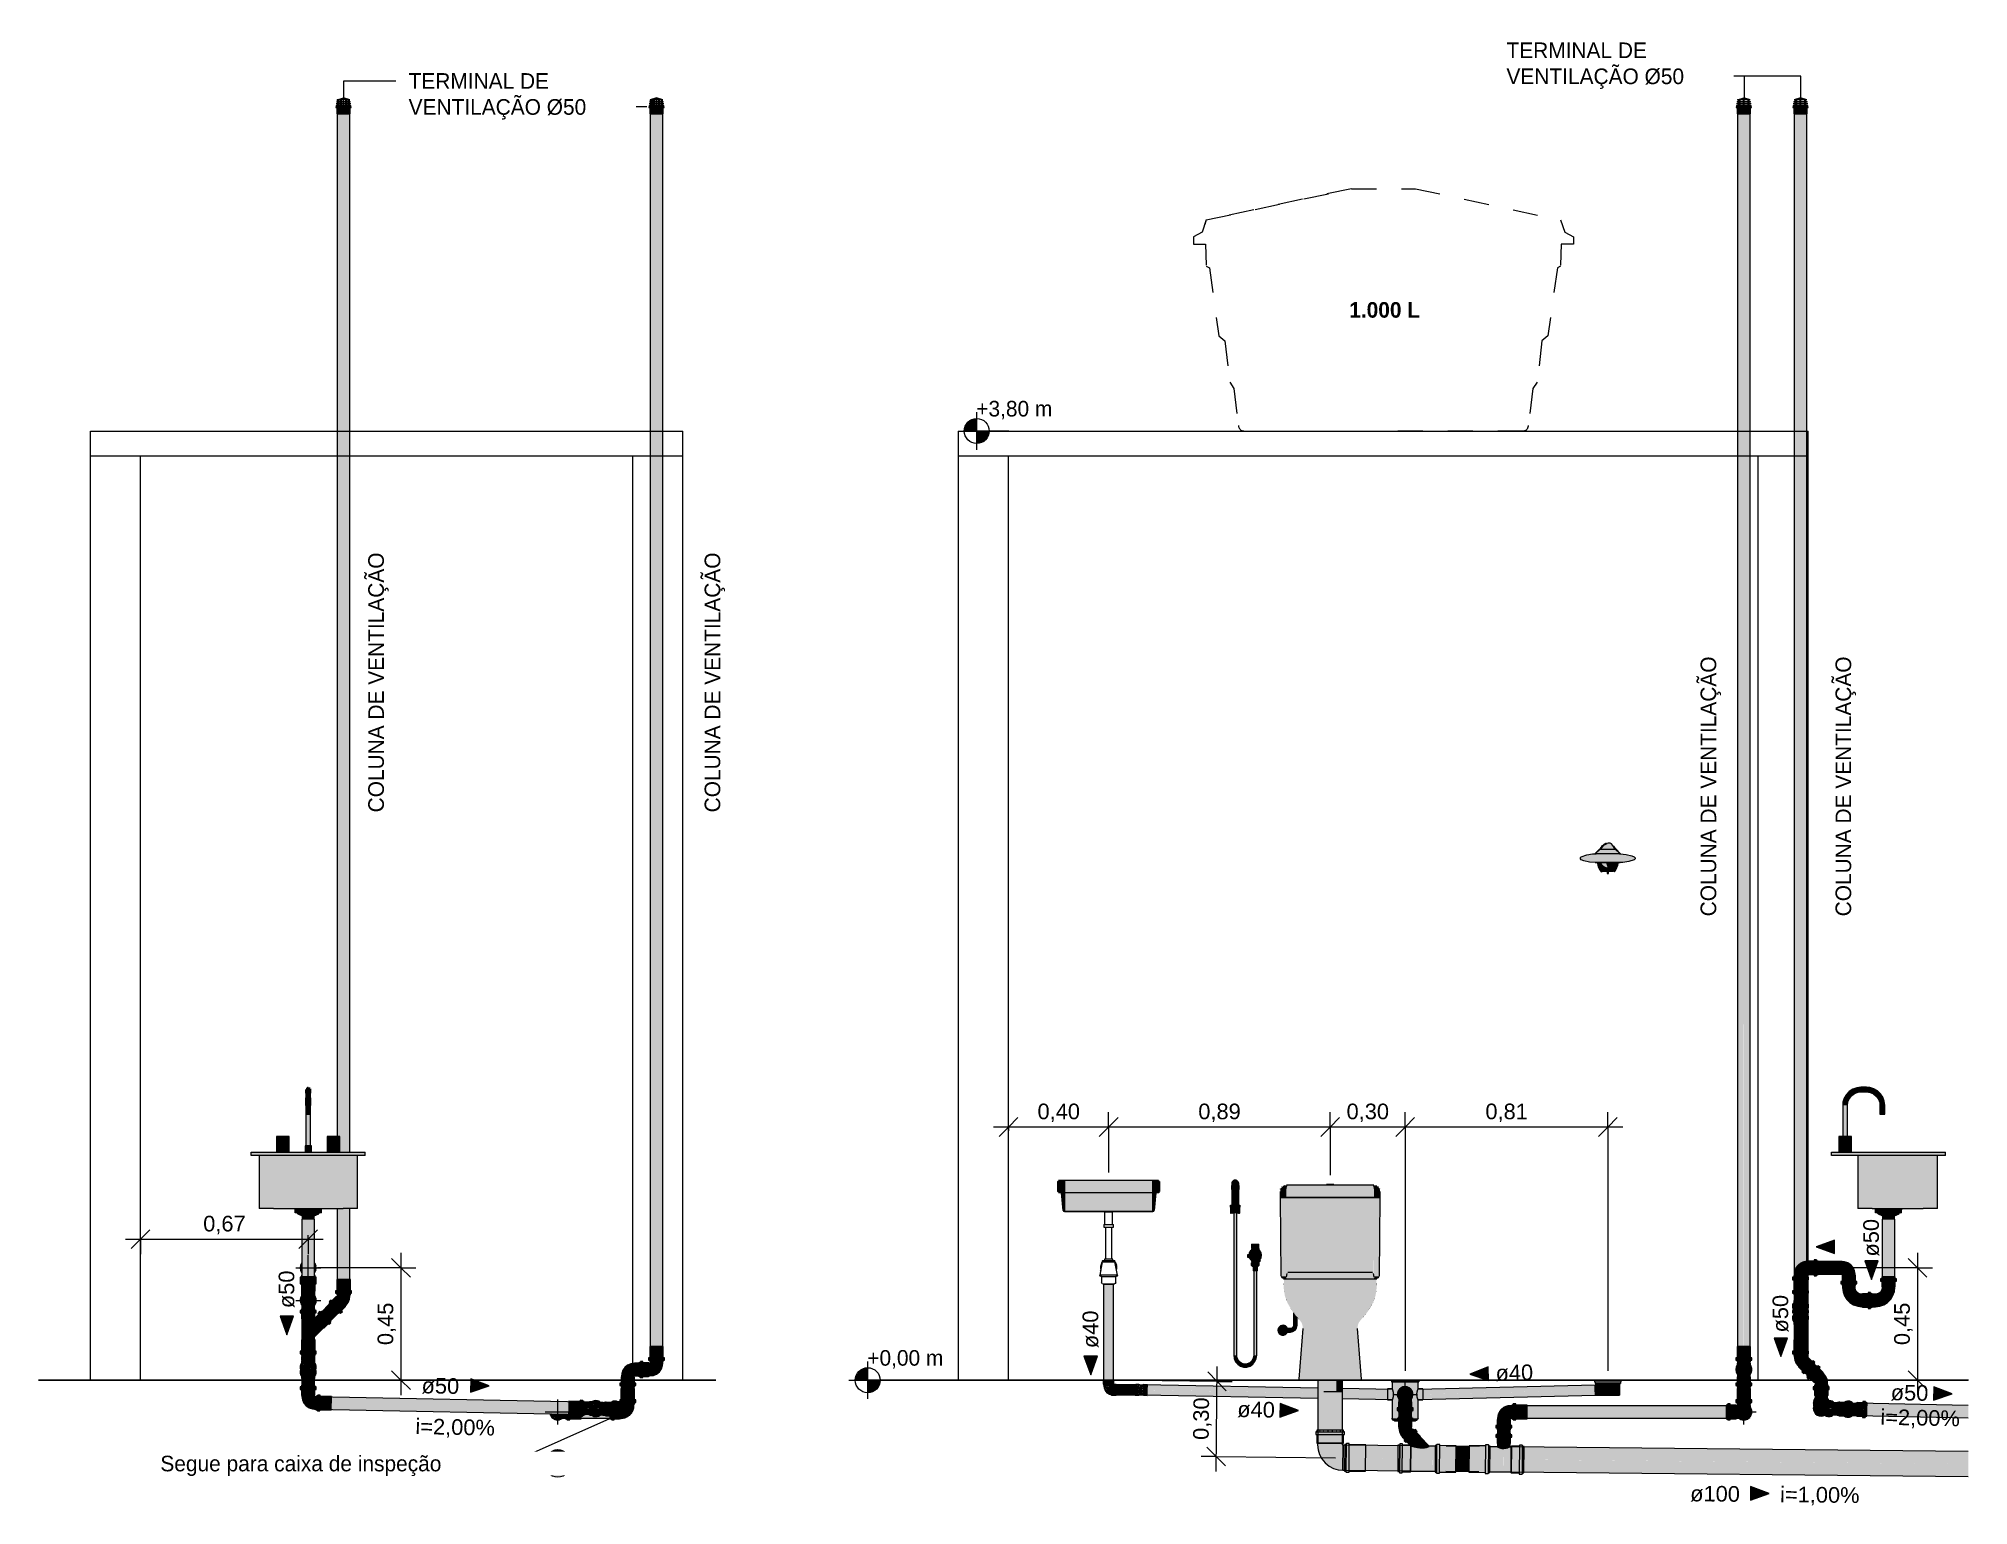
# Model space of a CAD drawing. Header units: metres. Extents: x 42.1 to 94.3, y -3.4 to 61.2.
# Drawn here: x 62.71 to 70.43, y -0.5 to 5.37 of the extents above; entities that cross this region are included whole.
import ezdxf

# ---------------------------------------------------------------- set-up
doc = ezdxf.new("R2010")
doc.units = ezdxf.units.M
for name, pattern in [('IMPORT-DASHED _3_', [0.75, 0.5, -0.25]), ('IMPORT-DASHED2 _4_', [0.375, 0.25, -0.125]), ('IMPORT-HIDDEN2 _2_', [0.1875, 0.125, -0.0625]), ('Projeção', [0.003969, 0.002381, -0.001587])]:
    doc.linetypes.add(name, pattern=pattern)
for name, color, linetype, lineweight in [('A-ANNO-DIMS', 7, 'Continuous', 5), ('A-ANNO-DIMS-25', 7, 'Continuous', 5), ('A-DETL', 7, 'Continuous', 5), ('A-FLOR-OVHD', 7, 'Projeção', 5), ('AL_MOBILIARIO', 7, 'Continuous', 5), ('AL_VEGETAÇÃO', 7, 'Continuous', 5), ('AL_WC-COZ-AS', 7, 'Continuous', 5), ('ARQ-COTA-50', 7, 'Continuous', 5), ('ARQ-ELEV6', 7, 'Continuous', 5), ('ARQ-MOB', 7, 'Continuous', 5), ('ARQ-PAR', 7, 'Continuous', 5), ('ARQ-PIS', 7, 'Continuous', 5), ('ARQ-POR', 7, 'Continuous', 5), ('ARQ-PROJ', 7, 'IMPORT-DASHED2 _4_', 5), ('ARQ-SAN', 7, 'Continuous', 5), ('ELE-PTO', 7, 'Continuous', 5), ('G-ANNO-DIMS', 7, 'Continuous', 5), ('G-ANNO-TEXT', 7, 'Continuous', 5), ('P-PIPE', 7, 'Continuous', 5), ('P-PIPE-CNTR', 7, 'Continuous', 5), ('P-PIPE-IDEN', 7, 'Continuous', 5), ('P-SANR-FIXT', 7, 'Continuous', 5)]:
    doc.layers.add(name, color=color, linetype=linetype, lineweight=lineweight)
doc.layers.add('ARQ_1100_BASE_TÉRREO_GARAGEM_dwg', color=7, linetype='Continuous', lineweight=5, true_color=0x767676)
doc.styles.add('Arial', font='arial.ttf', dxfattribs={"height": 0.0625})
doc.styles.add('Century Gothic_1', font='GOTHIC.TTF', dxfattribs={"height": 0.0625})
doc.styles.add('Century Gothic_B', font='GOTHICB.TTF', dxfattribs={"height": 0.0625})
doc.dimstyles.new('Diagonal_-_2_5_mm_Arial_-_Preto', dxfattribs={"dimscale": 0.3048, "dimtxt": 0.063766, "dimasz": 0.246063, "dimexe": 0.19685, "dimexo": 0.123031, "dimgap": 0.04101, "dimtad": 1, "dimrnd": 0.01, "dimzin": 0, "dimdsep": 46, "dimtxsty": 'Arial', "dimblk1": 'OBLIQUE', "dimblk2": 'OBLIQUE', "dimsah": 1, "dimcen": 0.09, "dimdle": 0.19685, "dimazin": 0, "dimtfac": 1, "dimtdec": 4, "dimtix": 1, "dimtmove": 0, "dimatfit": 3, "dimfxl": 1, "dimtvp": 1, "dimtolj": 1, "dimtzin": 0, "dimarcsym": 2})
doc.dimstyles.new('Diagonal_-_2_5_mm_Arial_-_Vermelho_2', dxfattribs={"dimscale": 0.3048, "dimtxt": 0.063766, "dimasz": 0.246063, "dimexe": 0.19685, "dimexo": 0.123031, "dimgap": 0.04101, "dimtad": 1, "dimrnd": 0.01, "dimzin": 0, "dimdsep": 46, "dimtxsty": 'Arial', "dimblk1": 'OBLIQUE', "dimblk2": 'OBLIQUE', "dimsah": 1, "dimcen": 0.09, "dimdle": 0.19685, "dimazin": 0, "dimtfac": 1, "dimtdec": 4, "dimtix": 1, "dimtmove": 0, "dimatfit": 3, "dimfxl": 1, "dimtvp": 1, "dimtolj": 1, "dimtzin": 0, "dimarcsym": 2})

msp = doc.modelspace()

# ---------------------------------------------------------------- texts
at = {"layer": 'G-ANNO-DIMS', "char_height": 0.0625, "width": 0.385274, "attachment_point": 1, "line_spacing_factor": 0.984502, "style": 'Century Gothic_1'}
for s, insert in [('+3,80 m', (66.465, 3.9207)), ('+0,00 m', (66.0289, 0.1207))]:
    msp.add_mtext(s, dxfattribs=dict(at, insert=insert))
at = {"layer": 'G-ANNO-TEXT', "insert": (68.5863, 5.3555), "char_height": 0.0625, "width": 0.685443, "attachment_point": 1, "style": 'Century Gothic_1', "bg_fill": 3, "box_fill_scale": 1.25, "bg_fill_color": 256, "bg_fill_true_color": 13158600, "bg_fill_transparency": 0}
msp.add_mtext('TERMINAL DE ', dxfattribs=at)
at = {"layer": 'G-ANNO-TEXT', "color": 5, "true_color": 0x0000ff, "insert": (67.9572, 4.3161), "char_height": 0.0625, "width": 0.376793, "attachment_point": 1, "style": 'Century Gothic_B', "bg_fill": 3, "box_fill_scale": 1.25, "bg_fill_color": 256, "bg_fill_true_color": 13158600, "bg_fill_transparency": 0}
msp.add_mtext('1.000 L ', dxfattribs=at)
at = {"layer": 'G-ANNO-TEXT', "char_height": 0.0625, "width": 1.330801, "attachment_point": 1, "rotation": 90, "style": 'Century Gothic_1', "bg_fill": 3, "box_fill_scale": 1.25, "bg_fill_color": 256, "bg_fill_true_color": 13158600, "bg_fill_transparency": 0}
for insert in [(64.0321, 2.2733), (65.378, 2.2733), (69.363, 1.8571), (69.903, 1.8571)]:
    msp.add_mtext('COLUNA DE VENTILAÇÃO ', dxfattribs=dict(at, insert=insert))
at = {"layer": 'P-PIPE-IDEN', "char_height": 0.0625, "attachment_point": 1, "style": 'Arial'}
for s, insert, width, rotation in [('ø50', (70.0139, 0.4951), 0.18038, 90), ('ø50', (63.6736, 0.2886), 0.18038, 90), ('ø50', (69.651, 0.191), 0.18038, 90), ('ø40', (66.8902, 0.1284), 0.18038, 90), ('ø50', (64.2462, 0.0104), 0.18038, 358.85424), ('ø40', (68.5418, 0.0598), 0.18038, 1.41628), ('ø50', (70.1246, -0.0173), 0.18038, 358.85424), ('i=2,00%', (64.2216, -0.153), 0.382806, 358.85424), ('ø40', (67.5099, -0.0847), 0.18038, 358.96295), ('i=2,00%', (70.0832, -0.1157), 0.382806, 358.85424), ('ø100', (69.3217, -0.4222), 0.238502, 359.42706), ('i=1,00%', (69.6814, -0.4258), 0.382806, 359.42706)]:
    msp.add_mtext(s, dxfattribs=dict(at, insert=insert, width=width, rotation=rotation))

# ---------------------------------------------------------------- blocks, each defined once
blk = doc.blocks.new('ARQ_1100_BASE_TÉRREO_GARAGEM_dwg_TORNEIRA DUNA 1198 C64-4197729-EE')
at = {"layer": 'ARQ-SAN'}
for p, q in [((57.8639, 0), (57.8474, 0)), ((57.8639, 0), (57.8604, 0)), ((57.8639, 0), (57.8604, 0)), ((57.8639, 0), (57.8639, 0)), ((57.8639, 0), (57.8639, 0)), ((57.8751, 0), (57.8742, 0)), ((57.8895, 0), (57.8845, 0)), ((57.8895, 0), (57.8845, 0)), ((57.8976, 0), (57.8845, 0)), ((57.8859, 0), (57.9055, 0)), ((57.9055, 0), (57.8977, 0)), ((57.9055, 0), (57.9363, 0)), ((57.9055, 0), (57.9062, 0)), ((57.9109, 0), (57.9055, 0)), ((57.9082, 0), (57.9062, 0)), ((57.9102, 0), (57.9082, 0)), ((57.9102, 0), (57.9109, 0)), ((57.9109, 0), (57.9257, 0)), ((57.9255, 0), (57.9254, 0)), ((57.9255, 0), (57.9254, 0)), ((57.9263, 0), (57.9254, 0)), ((57.9263, 0), (57.9254, 0)), ((57.9363, 0), (57.9254, 0)), ((57.9363, 0), (57.9254, 0)), ((57.9254, 0), (57.9363, 0)), ((57.9363, 0), (57.9254, 0)), ((57.9255, 0), (57.9256, 0)), ((57.9256, 0), (57.9255, 0)), ((57.926, 0), (57.9256, 0)), ((57.9283, 0), (57.9263, 0)), ((57.9283, 0), (57.9263, 0)), ((57.9267, 0), (57.9263, 0)), ((57.9271, 0), (57.9283, 0)), ((57.9281, 0), (57.9283, 0)), ((57.9308, 0), (57.9283, 0)), ((57.9308, 0), (57.9283, 0)), ((57.9294, 0), (57.9283, 0)), ((57.9283, 0), (57.9294, 0)), ((57.9294, 0), (57.9299, 0)), ((57.9299, 0), (57.9294, 0)), ((57.9309, 0), (57.9299, 0)), ((57.9299, 0), (57.9308, 0)), ((57.9328, 0), (57.9308, 0)), ((57.9328, 0), (57.9308, 0)), ((57.9347, 0), (57.9328, 0)), ((57.9347, 0), (57.9328, 0)), ((57.9363, 0), (57.9347, 0)), ((57.9363, 0), (57.9347, 0)), ((57.9355, 0), (57.9347, 0)), ((57.9347, 0), (57.9355, 0)), ((57.936, 0), (57.9355, 0)), ((57.9355, 0), (57.9361, 0)), ((57.936, 0), (57.9361, 0)), ((57.9363, 0), (57.9361, 0))]:
    blk.add_line(p, q, dxfattribs=at)
at = {"layer": 'ARQ-SAN', "flags": 128}
for points in [[(57.8639, 0), (57.8632, 0), (57.8618, 0), (57.8615, 0), (57.8601, 0), (57.8597, 0), (57.8589, 0), (57.858, 0), (57.8579, 0)], [(57.8613, 0), (57.8622, 0), (57.8633, 0), (57.8635, 0), (57.8639, 0)], [(57.8639, 0), (57.8641, 0), (57.8644, 0), (57.8646, 0), (57.8649, 0), (57.8656, 0), (57.8662, 0), (57.8664, 0), (57.8673, 0), (57.8684, 0), (57.8686, 0), (57.8696, 0), (57.8709, 0), (57.8717, 0), (57.8722, 0), (57.8736, 0), (57.8751, 0)], [(57.8751, 0), (57.8763, 0), (57.8776, 0), (57.8781, 0), (57.8788, 0), (57.8799, 0), (57.8808, 0), (57.881, 0), (57.8819, 0), (57.8827, 0), (57.8829, 0), (57.8834, 0), (57.884, 0), (57.8842, 0), (57.8843, 0), (57.8845, 0), (57.8845, 0)], [(57.891, 0), (57.8903, 0), (57.8902, 0), (57.8891, 0), (57.8887, 0), (57.8877, 0), (57.8865, 0), (57.8862, 0), (57.8845, 0)], [(57.8845, 0), (57.8851, 0), (57.8854, 0), (57.8867, 0), (57.887, 0), (57.8877, 0)], [(57.9257, 0), (57.9109, 0), (57.9261, 0)], [(57.9271, 0), (57.9263, 0), (57.926, 0), (57.9261, 0)], [(57.9271, 0), (57.9265, 0), (57.9263, 0), (57.926, 0)], [(57.9281, 0), (57.9283, 0), (57.9269, 0)], [(57.9347, 0), (57.9337, 0), (57.9336, 0), (57.9324, 0), (57.9322, 0)], [(57.9347, 0), (57.9337, 0), (57.9337, 0), (57.9323, 0), (57.9328, 0)], [(57.9359, 0), (57.9361, 0), (57.9363, 0)], [(57.9363, 0), (57.9361, 0), (57.9359, 0)]]:
    blk.add_lwpolyline(points, dxfattribs=at)
at = {"layer": 'ARQ-SAN'}
for points in [[(57.8742, 0), (57.871, 0), (57.868, 0), (57.8656, 0), (57.8642, 0), (57.8639, 0)], [(57.8751, 0), (57.8783, 0), (57.8811, 0), (57.8833, 0), (57.8845, 0), (57.8845, 0)]]:
    blk.add_open_spline(points, degree=5, dxfattribs=at)
blk = doc.blocks.new('ARQ_1100_BASE_TÉRREO_GARAGEM_dwg_TORNEIRA DUNA 1198 C64-V27-EE')
at = {"layer": 'ARQ-SAN'}
for p, q in [((57.8639, 0), (57.8474, 0)), ((57.8639, 0), (57.8604, 0)), ((57.8639, 0), (57.8604, 0)), ((57.8639, 0), (57.8639, 0)), ((57.8639, 0), (57.8639, 0)), ((57.8751, 0), (57.8742, 0)), ((57.8895, 0), (57.8845, 0)), ((57.8895, 0), (57.8845, 0)), ((57.8976, 0), (57.8845, 0)), ((57.8859, 0), (57.9055, 0)), ((57.9055, 0), (57.8977, 0)), ((57.9055, 0), (57.9363, 0)), ((57.9055, 0), (57.9062, 0)), ((57.9109, 0), (57.9055, 0)), ((57.9082, 0), (57.9062, 0)), ((57.9102, 0), (57.9082, 0)), ((57.9102, 0), (57.9109, 0)), ((57.9109, 0), (57.9257, 0)), ((57.9255, 0), (57.9254, 0)), ((57.9255, 0), (57.9254, 0)), ((57.9263, 0), (57.9254, 0)), ((57.9263, 0), (57.9254, 0)), ((57.9363, 0), (57.9254, 0)), ((57.9363, 0), (57.9254, 0)), ((57.9254, 0), (57.9363, 0)), ((57.9363, 0), (57.9254, 0)), ((57.9255, 0), (57.9256, 0)), ((57.9256, 0), (57.9255, 0)), ((57.926, 0), (57.9256, 0)), ((57.9283, 0), (57.9263, 0)), ((57.9283, 0), (57.9263, 0)), ((57.9267, 0), (57.9263, 0)), ((57.9271, 0), (57.9283, 0)), ((57.9281, 0), (57.9283, 0)), ((57.9308, 0), (57.9283, 0)), ((57.9308, 0), (57.9283, 0)), ((57.9294, 0), (57.9283, 0)), ((57.9283, 0), (57.9294, 0)), ((57.9294, 0), (57.9299, 0)), ((57.9299, 0), (57.9294, 0)), ((57.9309, 0), (57.9299, 0)), ((57.9299, 0), (57.9308, 0)), ((57.9328, 0), (57.9308, 0)), ((57.9328, 0), (57.9308, 0)), ((57.9347, 0), (57.9328, 0)), ((57.9347, 0), (57.9328, 0)), ((57.9363, 0), (57.9347, 0)), ((57.9363, 0), (57.9347, 0)), ((57.9355, 0), (57.9347, 0)), ((57.9347, 0), (57.9355, 0)), ((57.936, 0), (57.9355, 0)), ((57.9355, 0), (57.9361, 0)), ((57.936, 0), (57.9361, 0)), ((57.9363, 0), (57.9361, 0))]:
    blk.add_line(p, q, dxfattribs=at)
at = {"layer": 'ARQ-SAN', "flags": 128}
for points in [[(57.8639, 0), (57.8632, 0), (57.8618, 0), (57.8615, 0), (57.8601, 0), (57.8597, 0), (57.8589, 0), (57.858, 0), (57.8579, 0)], [(57.8613, 0), (57.8622, 0), (57.8633, 0), (57.8635, 0), (57.8639, 0)], [(57.8639, 0), (57.8641, 0), (57.8644, 0), (57.8646, 0), (57.8649, 0), (57.8656, 0), (57.8662, 0), (57.8664, 0), (57.8673, 0), (57.8684, 0), (57.8686, 0), (57.8696, 0), (57.8709, 0), (57.8717, 0), (57.8722, 0), (57.8736, 0), (57.8751, 0)], [(57.8751, 0), (57.8763, 0), (57.8776, 0), (57.8781, 0), (57.8788, 0), (57.8799, 0), (57.8808, 0), (57.881, 0), (57.8819, 0), (57.8827, 0), (57.8829, 0), (57.8834, 0), (57.884, 0), (57.8842, 0), (57.8843, 0), (57.8845, 0), (57.8845, 0)], [(57.891, 0), (57.8903, 0), (57.8902, 0), (57.8891, 0), (57.8887, 0), (57.8877, 0), (57.8865, 0), (57.8862, 0), (57.8845, 0)], [(57.8845, 0), (57.8851, 0), (57.8854, 0), (57.8867, 0), (57.887, 0), (57.8877, 0)], [(57.9257, 0), (57.9109, 0), (57.9261, 0)], [(57.9271, 0), (57.9263, 0), (57.926, 0), (57.9261, 0)], [(57.9271, 0), (57.9265, 0), (57.9263, 0), (57.926, 0)], [(57.9281, 0), (57.9283, 0), (57.9269, 0)], [(57.9347, 0), (57.9337, 0), (57.9336, 0), (57.9324, 0), (57.9322, 0)], [(57.9347, 0), (57.9337, 0), (57.9337, 0), (57.9323, 0), (57.9328, 0)], [(57.9359, 0), (57.9361, 0), (57.9363, 0)], [(57.9363, 0), (57.9361, 0), (57.9359, 0)]]:
    blk.add_lwpolyline(points, dxfattribs=at)
at = {"layer": 'ARQ-SAN'}
for points in [[(57.8742, 0), (57.871, 0), (57.868, 0), (57.8656, 0), (57.8642, 0), (57.8639, 0)], [(57.8751, 0), (57.8783, 0), (57.8811, 0), (57.8833, 0), (57.8845, 0), (57.8845, 0)]]:
    blk.add_open_spline(points, degree=5, dxfattribs=at)
blk = doc.blocks.new('ARQ_1100_BASE_TÉRREO_GARAGEM_dwg_gel_1p-4197731-EE')
at = {"layer": 'AL_WC-COZ-AS'}
for p, q in [((59.1, 0), (58.39, 0)), ((58.39, 0), (59.1, 0)), ((59.1, 0), (58.39, 0)), ((58.39, 0), (59.1, 0)), ((59.09, 0), (58.4, 0)), ((58.4, 0), (59.09, 0)), ((58.5336, 0), (58.5186, 0)), ((58.9563, 0), (58.5336, 0)), ((58.9713, 0), (58.9563, 0)), ((59.083, 0), (59.103, 0)), ((59.103, 0), (59.1, 0))]:
    blk.add_line(p, q, dxfattribs=at)
blk = doc.blocks.new('ARQ_1100_BASE_TÉRREO_GARAGEM_dwg_fog_3p-4197732-EE')
at = {"layer": 'AL_WC-COZ-AS'}
for p, q in [((58.5265, 0), (59.1235, 0)), ((59.1235, 0), (58.5265, 0)), ((58.5365, 0), (59.1135, 0)), ((59.1135, 0), (58.5365, 0)), ((58.5765, 0), (59.0735, 0)), ((59.0735, 0), (58.5765, 0)), ((58.6371, 0), (58.6931, 0)), ((58.6371, 0), (58.6931, 0)), ((58.6596, 0), (58.7598, 0)), ((58.6596, 0), (58.7597, 0)), ((58.6833, 0), (58.735, 0)), ((58.6833, 0), (58.735, 0)), ((58.7001, 0), (58.7372, 0)), ((58.7001, 0), (58.7372, 0)), ((58.7252, 0), (58.7811, 0)), ((58.7252, 0), (58.7811, 0)), ((58.7751, 0), (58.8122, 0)), ((58.7751, 0), (58.8122, 0)), ((58.8493, 0), (58.8864, 0)), ((58.8493, 0), (58.8864, 0)), ((58.8722, 0), (58.9282, 0)), ((58.8722, 0), (58.9282, 0)), ((58.8947, 0), (58.9949, 0)), ((58.8947, 0), (58.9948, 0)), ((58.9184, 0), (58.9701, 0)), ((58.9184, 0), (58.9701, 0)), ((58.9284, 0), (58.9655, 0)), ((58.9284, 0), (58.9655, 0)), ((58.9603, 0), (59.0162, 0)), ((58.9603, 0), (59.0162, 0))]:
    blk.add_line(p, q, dxfattribs=at)
blk = doc.blocks.new('ARQ_1100_BASE_TÉRREO_GARAGEM_dwg_cadeira 02-4197733-EE')
at = {"layer": 'ARQ-MOB'}
for p, q in [((58.0739, 0), (57.6739, 0)), ((57.6739, 0), (58.0739, 0)), ((58.0739, 0), (57.6739, 0)), ((57.6739, 0), (58.0739, 0))]:
    blk.add_line(p, q, dxfattribs=at)
blk = doc.blocks.new('ARQ_1100_BASE_TÉRREO_GARAGEM_dwg_cam_p-4197734-EE')
at = {"layer": 'AL_MOBILIARIO'}
for p, q in [((56.7945, 0), (59.4641, 0)), ((59.4641, 0), (56.7945, 0)), ((59.3142, 0), (56.7945, 0)), ((56.7945, 0), (59.3142, 0)), ((56.8212, 0), (56.7945, 0)), ((56.8212, 0), (56.7945, 0)), ((56.9106, 0), (56.8212, 0)), ((56.9106, 0), (56.8212, 0)), ((57.23, 0), (57.1406, 0)), ((57.23, 0), (57.1406, 0)), ((57.9896, 0), (57.23, 0)), ((57.9896, 0), (57.23, 0)), ((58.079, 0), (57.9896, 0)), ((58.079, 0), (57.9896, 0))]:
    blk.add_line(p, q, dxfattribs=at)
blk = doc.blocks.new('ARQ_1100_BASE_TÉRREO_GARAGEM_dwg-4178582-EE')
at = {"layer": 'ARQ-COTA-50'}
blk.add_line((59.5043, 0), (56.7945, 0), dxfattribs=at)
at = {"layer": 'ARQ-COTA-50', "flags": 128}
blk.add_lwpolyline([(59.5043, 0), (59.4468, 0)], close=True, dxfattribs=at)
at = {"layer": 'ARQ-ELEV6'}
for p, q in [((56.7945, 0), (59.3718, 0)), ((57.0118, 0), (56.7945, 0)), ((56.7945, 0), (57.0118, 0))]:
    blk.add_line(p, q, dxfattribs=at)
at = {"layer": 'ARQ-MOB', "flags": 128}
blk.add_lwpolyline([(56.7945, 0), (58.2611, 0), (58.259, 0), (56.7945, 0)], dxfattribs=at)
at = {"layer": 'ARQ-PAR'}
for p, q in [((56.7945, 0), (59.5043, 0)), ((59.5043, 0), (56.7945, 0)), ((59.5043, 0), (56.7945, 0)), ((56.7945, 0), (59.1718, 0)), ((59.1718, 0), (56.7945, 0)), ((56.7945, 0), (59.1718, 0)), ((57.2018, 0), (57.0118, 0)), ((57.0118, 0), (57.0518, 0)), ((57.0518, 0), (57.6718, 0)), ((57.8484, 0), (57.2018, 0)), ((57.8981, 0), (59.1718, 0)), ((59.1718, 0), (57.8981, 0)), ((59.3718, 0), (59.5043, 0))]:
    blk.add_line(p, q, dxfattribs=at)
at = {"layer": 'ARQ-POR'}
for p, q in [((56.8517, 0), (56.7945, 0)), ((56.7945, 0), (56.8517, 0)), ((56.9768, 0), (56.9868, 0)), ((57.0118, 0), (56.9768, 0))]:
    blk.add_line(p, q, dxfattribs=at)
at = {"layer": 'ARQ-POR', "linetype": 'IMPORT-HIDDEN2 _2_'}
for p, q in [((57.0118, 0), (56.7948, 0)), ((56.8517, 0), (56.7953, 0))]:
    blk.add_line(p, q, dxfattribs=at)
at = {"layer": 'ARQ-POR', "flags": 128}
blk.add_lwpolyline([(56.9868, 0), (56.9968, 0), (57.0118, 0)], dxfattribs=at)
at = {"layer": 'ARQ-PROJ'}
for p, q in [((59.5043, 0), (56.7945, 0)), ((56.7945, 0), (59.5043, 0))]:
    blk.add_line(p, q, dxfattribs=at)
at = {"layer": 'ARQ-SAN'}
for p, q in [((58.4859, 0), (57.2018, 0)), ((57.2018, 0), (57.8484, 0)), ((57.6482, 0), (57.5982, 0)), ((57.6482, 0), (57.5982, 0)), ((57.6482, 0), (57.6232, 0)), ((57.6482, 0), (57.6232, 0)), ((57.6482, 0), (58.0982, 0)), ((58.0982, 0), (57.6482, 0)), ((57.6482, 0), (58.0982, 0)), ((58.0982, 0), (57.6482, 0)), ((57.9133, 0), (57.8333, 0)), ((57.8923, 0), (57.8542, 0)), ((57.8733, 0), (57.8542, 0)), ((57.8923, 0), (57.8733, 0)), ((57.8981, 0), (58.4859, 0)), ((58.1482, 0), (58.0982, 0)), ((58.1482, 0), (58.0982, 0)), ((58.1232, 0), (58.0982, 0)), ((58.1232, 0), (58.0982, 0))]:
    blk.add_line(p, q, dxfattribs=at)
for name, p in [('ARQ_1100_BASE_TÉRREO_GARAGEM_dwg_cam_p-4197734-EE', (0, 0)), ('ARQ_1100_BASE_TÉRREO_GARAGEM_dwg_cam_p-4197734-EE', (0, 0)), ('ARQ_1100_BASE_TÉRREO_GARAGEM_dwg_cam_p-4197734-EE', (0, 0)), ('ARQ_1100_BASE_TÉRREO_GARAGEM_dwg_cam_p-4197734-EE', (0, 0)), ('ARQ_1100_BASE_TÉRREO_GARAGEM_dwg_cadeira 02-4197733-EE', (-0.6255, 0)), ('ARQ_1100_BASE_TÉRREO_GARAGEM_dwg_cadeira 02-4197733-EE', (0, 0)), ('ARQ_1100_BASE_TÉRREO_GARAGEM_dwg_TORNEIRA DUNA 1198 C64-4197729-EE', (0, 0)), ('ARQ_1100_BASE_TÉRREO_GARAGEM_dwg_TORNEIRA DUNA 1198 C64-V27-EE', (0, 0)), ('ARQ_1100_BASE_TÉRREO_GARAGEM_dwg_gel_1p-4197731-EE', (0, 0)), ('ARQ_1100_BASE_TÉRREO_GARAGEM_dwg_fog_3p-4197732-EE', (0, 0))]:
    blk.add_blockref(name, p)
blk = doc.blocks.new('Cuba para Pia de Cozinha - Standard-2652003-EE')
at = {"layer": 'P-SANR-FIXT', "true_color": 0x7f7f7f}
for points in [[(57.8638, 1.1494), (57.8639, 1.1614), (57.8637, 1.1548), (57.8638, 1.1505)], [(57.864, 1.1), (57.8733, 1.1), (57.8733, 1.1731), (57.8691, 1.1721), (57.8658, 1.1695), (57.864, 1.1656), (57.8639, 1.1574), (57.8638, 1.1513), (57.8638, 1.1401), (57.864, 1.1032)], [(57.8825, 1.1), (57.8827, 1.1517), (57.8826, 1.1607), (57.8825, 1.1657), (57.8807, 1.1695), (57.8774, 1.1721), (57.8733, 1.1731), (57.8733, 1.1), (57.8823, 1.1)], [(57.8827, 1.1621), (57.8827, 1.1622), (57.8827, 1.1621)], [(57.8725, 1.0651), (57.8733, 1.0651), (57.8733, 1.1), (57.864, 1.1), (57.864, 1.0651), (57.8691, 1.0651)], [(57.8774, 1.0651), (57.8825, 1.0651), (57.8825, 1.1), (57.8733, 1.1), (57.8733, 1.0651), (57.8766, 1.0651)], [(57.8653, 0.9381), (57.8733, 0.9381), (57.8733, 1.0651), (57.864, 1.0651), (57.8642, 0.9381)], [(57.8825, 0.9381), (57.8825, 1.0651), (57.8733, 1.0651), (57.8733, 0.9381), (57.8812, 0.9381)], [(57.791, 0.9127), (57.7971, 0.9127), (57.7971, 0.9762), (57.7463, 0.9762), (57.7463, 0.9127), (57.7904, 0.9127)], [(57.8691, 0.9127), (57.886, 0.9127), (57.886, 0.9381), (57.8606, 0.9381), (57.8606, 0.9127), (57.8658, 0.9127)], [(58.0003, 0.9127), (58.0003, 0.9762), (57.9495, 0.9762), (57.9495, 0.9127), (58.0001, 0.9127)], [(58.0022, 0.9), (58.1018, 0.9), (58.1018, 0.9127), (57.6448, 0.9127), (57.6448, 0.9), (57.9976, 0.9)], [(57.7338, 0.6875), (57.7338, 0.9), (57.6766, 0.9), (57.6766, 0.6875), (57.726, 0.6875)], [(57.9377, 0.6875), (58.013, 0.6875), (58.013, 0.9), (57.7338, 0.9), (57.7338, 0.6875), (57.9165, 0.6875)], [(58.013, 0.6875), (58.0701, 0.6875), (58.0701, 0.9), (58.013, 0.9), (58.013, 0.697)]]:
    blk.add_hatch(color=8, dxfattribs=at).paths.add_polyline_path(points)
at = {"layer": 'P-SANR-FIXT'}
for p, q in [((57.8637, 1.1635), (57.8639, 1.1641)), ((57.8655, 1.1688), (57.8656, 1.1692)), ((57.8826, 1.1651), (57.8828, 1.1635)), ((57.8637, 1.1), (57.8637, 0.9381)), ((57.8637, 1.1), (57.8637, 1.0651)), ((57.8828, 0.9381), (57.8828, 1.1)), ((57.8828, 1.0651), (57.8828, 1.1)), ((57.8637, 1.0651), (57.8733, 1.0651)), ((57.8733, 1.0651), (57.8828, 1.0651)), ((57.7463, 0.9762), (57.7463, 0.9127)), ((57.7971, 0.9762), (57.7463, 0.9762)), ((57.7971, 0.9127), (57.7971, 0.9762)), ((57.8606, 0.9381), (57.8606, 0.9127)), ((57.886, 0.9381), (57.8606, 0.9381)), ((57.886, 0.9127), (57.886, 0.9381)), ((57.9495, 0.9762), (57.9495, 0.9127)), ((58.0003, 0.9762), (57.9495, 0.9762)), ((58.0003, 0.9127), (58.0003, 0.9762)), ((57.6448, 0.9127), (58.1018, 0.9127)), ((57.6448, 0.9), (57.6448, 0.9127)), ((58.1018, 0.9), (57.6448, 0.9)), ((57.6766, 0.9), (57.6766, 0.6875)), ((58.0701, 0.6875), (58.0701, 0.9)), ((58.1018, 0.9), (58.1018, 0.9127)), ((57.7338, 0.6875), (57.6766, 0.6875)), ((57.7338, 0.6875), (58.013, 0.6875)), ((58.0701, 0.6875), (58.013, 0.6875))]:
    blk.add_line(p, q, dxfattribs=at)
at = {"layer": 'P-SANR-FIXT', "flags": 128}
for points in [[(57.8637, 1.1485), (57.8637, 1.1534), (57.8637, 1.1602), (57.8637, 1.1634), (57.8637, 1.1635)], [(57.8637, 1.1635), (57.8637, 1.1616), (57.8637, 1.1558), (57.8637, 1.1465), (57.8637, 1.1344), (57.8637, 1.1202), (57.8637, 1.1047), (57.8637, 1.1)], [(57.8701, 1.1723), (57.8706, 1.1727), (57.8733, 1.1731)], [(57.8783, 1.1714), (57.879, 1.1711), (57.8794, 1.1705)], [(57.882, 1.1667), (57.8824, 1.1662), (57.8825, 1.1658)], [(57.8828, 1.1635), (57.8828, 1.1616), (57.8828, 1.1558), (57.8828, 1.1485)], [(57.8828, 1.1), (57.8828, 1.1157), (57.8828, 1.1304), (57.8828, 1.1433), (57.8828, 1.1534), (57.8828, 1.1602), (57.8828, 1.1634), (57.8828, 1.1635)], [(57.8637, 1.1), (57.8637, 1.1157), (57.8637, 1.1304)], [(57.8828, 1.1306), (57.8828, 1.1202), (57.8828, 1.1047), (57.8828, 1.1)]]:
    blk.add_lwpolyline(points, dxfattribs=at)
blk = doc.blocks.new('Válvula de Escoamento - Pia Americana - ERIKBIM - Pia Americana - 4 1_2_ - 1 1_2_-3081695-EE')
at = {"layer": 'P-PIPE', "true_color": 0xbdbbb9}
for points in [[(57.82, 0.6855), (57.8733, 0.6855), (57.8733, 0.6875), (57.82, 0.6875), (57.82, 0.6861)], [(57.83, 0.6808), (57.8723, 0.6808), (57.8723, 0.6842), (57.8733, 0.6845), (57.8733, 0.6855), (57.82, 0.6855), (57.823, 0.6808), (57.8283, 0.6808)], [(57.8208, 0.6695), (57.8283, 0.6695), (57.8283, 0.6808), (57.823, 0.6808), (57.8208, 0.6842), (57.8208, 0.6748)], [(57.8283, 0.6695), (57.8723, 0.6695), (57.8723, 0.6808), (57.8283, 0.6808), (57.8283, 0.6748)], [(57.841, 0.6675), (57.8733, 0.6677), (57.8731, 0.669), (57.8718, 0.6695), (57.8283, 0.6695), (57.829, 0.668), (57.8313, 0.6675), (57.8335, 0.6675), (57.8407, 0.6675)], [(57.8313, 0.6665), (57.8733, 0.6665), (57.8733, 0.6675), (57.8321, 0.6674), (57.8319, 0.6668), (57.8317, 0.6667)], [(57.8686, 0.6583), (57.8733, 0.6583), (57.8733, 0.6665), (57.8319, 0.6662), (57.8493, 0.6583), (57.8663, 0.6583)], [(57.8528, 0.6563), (57.8733, 0.6563), (57.873, 0.6583), (57.8493, 0.6583), (57.8504, 0.6574), (57.8498, 0.6565), (57.8493, 0.6563), (57.8519, 0.6563)], [(57.8733, 0.6543), (57.8733, 0.6563), (57.8498, 0.656), (57.8504, 0.6554), (57.8498, 0.6545), (57.8493, 0.6543), (57.8728, 0.6543)], [(57.8493, 0.6523), (57.8733, 0.6523), (57.8733, 0.6543), (57.8498, 0.654), (57.8504, 0.6534), (57.8501, 0.6527), (57.8493, 0.6523)], [(57.8669, 0.6503), (57.8733, 0.6503), (57.873, 0.6523), (57.8498, 0.652), (57.8504, 0.6514), (57.8498, 0.6505), (57.8493, 0.6503), (57.8668, 0.6503)], [(57.8669, 0.6483), (57.8733, 0.6483), (57.873, 0.6503), (57.8498, 0.65), (57.8504, 0.6494), (57.8498, 0.6485), (57.8493, 0.6483), (57.8668, 0.6483)], [(57.857, 0.6463), (57.8733, 0.6463), (57.873, 0.6483), (57.8498, 0.648), (57.8504, 0.6474), (57.8498, 0.6465), (57.8493, 0.6463), (57.8556, 0.6463)], [(57.8668, 0.6443), (57.8733, 0.6443), (57.873, 0.6463), (57.8498, 0.646), (57.8504, 0.6454), (57.8501, 0.6447), (57.8493, 0.6443), (57.8663, 0.6443)], [(57.8733, 0.6695), (57.8743, 0.6695), (57.8742, 0.6842), (57.8723, 0.6841), (57.8723, 0.6695)], [(57.8733, 0.669), (57.8733, 0.6695), (57.8728, 0.6692), (57.8731, 0.669)], [(57.9195, 0.6855), (57.9266, 0.6855), (57.9266, 0.6875), (57.8733, 0.6875), (57.8733, 0.6855), (57.9183, 0.6855)], [(57.9065, 0.6808), (57.9236, 0.6808), (57.9266, 0.6855), (57.8733, 0.6855), (57.8733, 0.6842), (57.8743, 0.6842), (57.8743, 0.6808), (57.9064, 0.6808)], [(57.8733, 0.669), (57.8738, 0.6695), (57.8733, 0.6695), (57.8733, 0.669)], [(57.8992, 0.6675), (57.9166, 0.6677), (57.9179, 0.6684), (57.9181, 0.6687), (57.9181, 0.6695), (57.8738, 0.6692), (57.8733, 0.6689), (57.8733, 0.6675), (57.8985, 0.6675)], [(57.9124, 0.6665), (57.9153, 0.6665), (57.9144, 0.6672), (57.9143, 0.6675), (57.8733, 0.6673), (57.8733, 0.6665), (57.9111, 0.6665)], [(57.8733, 0.6583), (57.8973, 0.6583), (57.9153, 0.6665), (57.8733, 0.6665), (57.8733, 0.6636)], [(57.8874, 0.6563), (57.8973, 0.6563), (57.8961, 0.6572), (57.8963, 0.6579), (57.8973, 0.6583), (57.8733, 0.6583), (57.8733, 0.6563), (57.8865, 0.6563)], [(57.8896, 0.6543), (57.8973, 0.6543), (57.8961, 0.6552), (57.8963, 0.6559), (57.8973, 0.6563), (57.8733, 0.6563), (57.8733, 0.6543), (57.8879, 0.6543)], [(57.8733, 0.6523), (57.8972, 0.6523), (57.8961, 0.6532), (57.8963, 0.6539), (57.8973, 0.6543), (57.8733, 0.6543), (57.8733, 0.6523)], [(57.8733, 0.6503), (57.8973, 0.6503), (57.8961, 0.6512), (57.8963, 0.6519), (57.8973, 0.6523), (57.8733, 0.6523), (57.8733, 0.6507)], [(57.8787, 0.6483), (57.8973, 0.6483), (57.8961, 0.6492), (57.8963, 0.6499), (57.8973, 0.6503), (57.8733, 0.6503), (57.8734, 0.6483), (57.8779, 0.6483)], [(57.8733, 0.6463), (57.8973, 0.6463), (57.8961, 0.6472), (57.8963, 0.6479), (57.8973, 0.6483), (57.8733, 0.6483), (57.8733, 0.6467)], [(57.8776, 0.6443), (57.8973, 0.6443), (57.8961, 0.6452), (57.8963, 0.6459), (57.8973, 0.6463), (57.8733, 0.6463), (57.8733, 0.6443), (57.8742, 0.6443)], [(57.9164, 0.6695), (57.9183, 0.6695), (57.9183, 0.6808), (57.8743, 0.6806), (57.8743, 0.6695), (57.9153, 0.6695)], [(57.9153, 0.6675), (57.9153, 0.6675), (57.9148, 0.6675)], [(57.9183, 0.6695), (57.9258, 0.6695), (57.9258, 0.6842), (57.9236, 0.6808), (57.9183, 0.6808), (57.9183, 0.6748)]]:
    blk.add_hatch(color=9, dxfattribs=at).paths.add_polyline_path(points)
at = {"layer": 'P-PIPE'}
for p, q in [((57.82, 0.6875), (57.82, 0.6855)), ((57.82, 0.6855), (57.8208, 0.6842)), ((57.82, 0.6855), (57.8733, 0.6855)), ((57.8208, 0.6695), (57.8208, 0.6842)), ((57.8283, 0.6695), (57.8208, 0.6695)), ((57.823, 0.6808), (57.8723, 0.6808)), ((57.8283, 0.6808), (57.8283, 0.6695)), ((57.8314, 0.6675), (57.8313, 0.6675)), ((57.8313, 0.6665), (57.8733, 0.6665)), ((57.8313, 0.6665), (57.8493, 0.6583)), ((57.8313, 0.6665), (57.8733, 0.6665)), ((57.8319, 0.6681), (57.8314, 0.6685)), ((57.8493, 0.6583), (57.8733, 0.6583)), ((57.8493, 0.6583), (57.8733, 0.6583)), ((57.8493, 0.6563), (57.8733, 0.6563)), ((57.8493, 0.6563), (57.8733, 0.6563)), ((57.8493, 0.6543), (57.8733, 0.6543)), ((57.8493, 0.6543), (57.8733, 0.6543)), ((57.8493, 0.6523), (57.8733, 0.6523)), ((57.8493, 0.6523), (57.8733, 0.6523)), ((57.8493, 0.6503), (57.8733, 0.6503)), ((57.8493, 0.6503), (57.8733, 0.6503)), ((57.8493, 0.6483), (57.8733, 0.6483)), ((57.8493, 0.6483), (57.8733, 0.6483)), ((57.8493, 0.6463), (57.8733, 0.6463)), ((57.8493, 0.6463), (57.8733, 0.6463)), ((57.8723, 0.6695), (57.8723, 0.6842)), ((57.8743, 0.6695), (57.8723, 0.6695)), ((57.8733, 0.6855), (57.9266, 0.6855)), ((57.8733, 0.6665), (57.9153, 0.6665)), ((57.8733, 0.6665), (57.9153, 0.6665)), ((57.8733, 0.6583), (57.8973, 0.6583)), ((57.8733, 0.6583), (57.8973, 0.6583)), ((57.8733, 0.6563), (57.8973, 0.6563)), ((57.8733, 0.6563), (57.8973, 0.6563)), ((57.8733, 0.6543), (57.8973, 0.6543)), ((57.8733, 0.6543), (57.8973, 0.6543)), ((57.8733, 0.6523), (57.8973, 0.6523)), ((57.8733, 0.6523), (57.8973, 0.6523)), ((57.8733, 0.6503), (57.8973, 0.6503)), ((57.8733, 0.6503), (57.8973, 0.6503)), ((57.8733, 0.6483), (57.8973, 0.6483)), ((57.8733, 0.6483), (57.8973, 0.6483)), ((57.8733, 0.6463), (57.8973, 0.6463)), ((57.8733, 0.6463), (57.8973, 0.6463)), ((57.8743, 0.6695), (57.8743, 0.6842)), ((57.8743, 0.6808), (57.9236, 0.6808)), ((57.8973, 0.6583), (57.9153, 0.6665)), ((57.9146, 0.6748), (57.9151, 0.6745)), ((57.9153, 0.6675), (57.9151, 0.6675)), ((57.9163, 0.6675), (57.9153, 0.6675)), ((57.9183, 0.6695), (57.9183, 0.6808)), ((57.9258, 0.6695), (57.9183, 0.6695)), ((57.9258, 0.6842), (57.9266, 0.6855)), ((57.9258, 0.6695), (57.9258, 0.6842)), ((57.9266, 0.6855), (57.9266, 0.6875))]:
    blk.add_line(p, q, dxfattribs=at)
at = {"layer": 'P-PIPE', "flags": 128}
for points in [[(57.823, 0.6808), (57.8219, 0.6825), (57.8208, 0.6842)], [(57.8303, 0.6675), (57.8286, 0.6684), (57.8283, 0.6695)], [(57.8319, 0.6675), (57.8303, 0.6675), (57.8303, 0.6675)], [(57.8303, 0.6675), (57.8322, 0.6675), (57.8379, 0.6675), (57.8469, 0.6675), (57.8582, 0.6675), (57.8709, 0.6675), (57.8733, 0.6675)], [(57.8313, 0.6665), (57.8321, 0.6669), (57.8321, 0.6675)], [(57.8493, 0.6563), (57.8501, 0.6567), (57.8502, 0.6577), (57.8494, 0.6582), (57.8493, 0.6583)], [(57.8493, 0.6543), (57.8501, 0.6547), (57.8502, 0.6557), (57.8494, 0.6562), (57.8493, 0.6563)], [(57.8493, 0.6523), (57.8501, 0.6527), (57.8502, 0.6537), (57.8494, 0.6542), (57.8493, 0.6543)], [(57.8493, 0.6503), (57.8501, 0.6507), (57.8502, 0.6517), (57.8494, 0.6522), (57.8493, 0.6523)], [(57.8493, 0.6483), (57.8501, 0.6487), (57.8502, 0.6497), (57.8494, 0.6502), (57.8493, 0.6503)], [(57.8493, 0.6463), (57.8501, 0.6467), (57.8502, 0.6477), (57.8494, 0.6482), (57.8493, 0.6483)], [(57.8493, 0.6443), (57.8501, 0.6447), (57.8502, 0.6457), (57.8494, 0.6462), (57.8493, 0.6463)], [(57.8733, 0.6675), (57.8861, 0.6675), (57.8978, 0.6675), (57.9072, 0.6675), (57.9135, 0.6675), (57.9162, 0.6675), (57.9163, 0.6675)], [(57.8973, 0.6583), (57.8964, 0.6578), (57.8964, 0.6568), (57.8971, 0.6563), (57.8973, 0.6563)], [(57.8973, 0.6563), (57.8964, 0.6558), (57.8964, 0.6548), (57.8971, 0.6543), (57.8973, 0.6543)], [(57.8973, 0.6543), (57.8964, 0.6538), (57.8964, 0.6528), (57.8971, 0.6523), (57.8973, 0.6523)], [(57.8973, 0.6523), (57.8964, 0.6518), (57.8964, 0.6508), (57.8971, 0.6503), (57.8973, 0.6503)], [(57.8973, 0.6503), (57.8964, 0.6498), (57.8964, 0.6488), (57.8971, 0.6483), (57.8973, 0.6483)], [(57.8973, 0.6483), (57.8964, 0.6478), (57.8964, 0.6468), (57.8971, 0.6463), (57.8973, 0.6463)], [(57.8973, 0.6463), (57.8964, 0.6458), (57.8964, 0.6448), (57.8971, 0.6443), (57.8973, 0.6443)], [(57.9144, 0.6675), (57.9144, 0.6671), (57.9151, 0.6665), (57.9153, 0.6665)], [(57.9183, 0.6695), (57.9173, 0.6678), (57.9163, 0.6675)], [(57.9258, 0.6842), (57.9247, 0.6825), (57.9236, 0.6808)]]:
    blk.add_lwpolyline(points, dxfattribs=at)
at = {"layer": 'P-PIPE'}
for start, end in [(268.30284, 269.99978), (270.00022, 271.69716)]:
    blk.add_arc((57.8733, 0.718), 0.0338, start, end, dxfattribs=at)
blk = doc.blocks.new('Curva 90 Curta - Serie Normal - Esgoto - MEP - Tigre - Standard-4206046-EE')
at = {"layer": 'P-PIPE', "true_color": 0xf5ebeb}
for points in [[(57.8413, 0.3965), (57.8733, 0.3965), (57.8733, 0.4065), (57.8417, 0.4065), (57.8416, 0.4043)], [(57.8686, 0.4065), (57.8733, 0.4065), (57.8733, 0.4078), (57.8457, 0.4075), (57.8425, 0.4065), (57.8676, 0.4065)], [(57.8961, 0.4065), (57.904, 0.4067), (57.8994, 0.4077), (57.8974, 0.4077), (57.8914, 0.4077), (57.8836, 0.4077), (57.8733, 0.4078), (57.8733, 0.4065), (57.8959, 0.4065)], [(57.8733, 0.3965), (57.9053, 0.3965), (57.9048, 0.4065), (57.8733, 0.4065), (57.8733, 0.4043)], [(57.8733, 0.2943), (57.8733, 0.3713), (57.8486, 0.3713), (57.8484, 0.3357), (57.8483, 0.3257), (57.8485, 0.3174), (57.8489, 0.3141), (57.8516, 0.3068), (57.8575, 0.2999), (57.8647, 0.2958), (57.8702, 0.2948)], [(57.8826, 0.3723), (57.8983, 0.3724), (57.8995, 0.3745), (57.8733, 0.3745), (57.8734, 0.3723), (57.8826, 0.3723)], [(57.8733, 0.2943), (57.8818, 0.2958), (57.8893, 0.3001), (57.8951, 0.3073), (57.8979, 0.3152), (57.8982, 0.3262), (57.8981, 0.3328), (57.8981, 0.3401), (57.8981, 0.3595), (57.8979, 0.3713), (57.8733, 0.3713), (57.8733, 0.2948)]]:
    blk.add_hatch(color=7, dxfattribs=at).paths.add_polyline_path(points)
h = blk.add_hatch(color=7, dxfattribs=at)
h.paths.add_polyline_path([(57.8467, 0.3745), (57.8733, 0.3745), (57.8733, 0.3965), (57.8464, 0.3965), (57.8466, 0.3788)])
h.paths.add_polyline_path([(57.8463, 0.4077), (57.8473, 0.4077), (57.8575, 0.4077), (57.863, 0.4078), (57.8733, 0.4078), (57.8733, 0.4135), (57.8463, 0.4135), (57.8463, 0.4078)])
h = blk.add_hatch(color=7, dxfattribs=at)
h.paths.add_polyline_path([(57.8733, 0.3745), (57.8999, 0.3745), (57.8999, 0.3965), (57.8733, 0.3965), (57.8733, 0.3818)])
h.paths.add_polyline_path([(57.8921, 0.4077), (57.9002, 0.4078), (57.9003, 0.4135), (57.8733, 0.4135), (57.8733, 0.4078), (57.8914, 0.4077)])
h = blk.add_hatch(color=7, dxfattribs=at)
h.paths.add_polyline_path([(57.8516, 0.3745), (57.8515, 0.373), (57.8514, 0.3725)])
h.paths.add_polyline_path([(57.8729, 0.3723), (57.8733, 0.3723), (57.8733, 0.3745), (57.8467, 0.3745), (57.8485, 0.3723), (57.8725, 0.3723)])
h = blk.add_hatch(color=7, dxfattribs=at)
h.paths.add_polyline_path([(57.8733, 0.3713), (57.8731, 0.3723), (57.8516, 0.3723), (57.8516, 0.3713), (57.8715, 0.3713)])
h.paths.add_polyline_path([(57.8486, 0.3713), (57.8516, 0.3713), (57.8514, 0.3723), (57.8483, 0.3722), (57.8485, 0.3716)])
h = blk.add_hatch(color=7, dxfattribs=at)
h.paths.add_polyline_path([(57.8733, 0.3713), (57.8949, 0.3713), (57.8948, 0.3723), (57.8733, 0.3723)])
h.paths.add_polyline_path([(57.8952, 0.3713), (57.8979, 0.3713), (57.898, 0.3723), (57.8949, 0.3723), (57.8949, 0.3713)])
at = {"layer": 'P-PIPE'}
for p, q in [((57.8463, 0.4078), (57.8413, 0.4065)), ((57.8413, 0.4065), (57.8413, 0.3965)), ((57.8413, 0.4065), (57.8733, 0.4065)), ((57.8413, 0.3965), (57.8733, 0.3965)), ((57.8463, 0.4135), (57.8463, 0.4076)), ((57.8733, 0.4135), (57.8463, 0.4135)), ((57.8467, 0.4078), (57.8463, 0.4078)), ((57.8463, 0.3965), (57.8463, 0.3745)), ((57.8502, 0.4078), (57.8499, 0.4078)), ((57.857, 0.4078), (57.8553, 0.4078)), ((57.8648, 0.4078), (57.8628, 0.4078)), ((57.8733, 0.4078), (57.8726, 0.4078)), ((57.9003, 0.4135), (57.8733, 0.4135)), ((57.8742, 0.4078), (57.8733, 0.4078)), ((57.8733, 0.4065), (57.9053, 0.4065)), ((57.8733, 0.3965), (57.9053, 0.3965)), ((57.883, 0.4078), (57.8811, 0.4078)), ((57.8903, 0.4078), (57.8883, 0.4078)), ((57.8959, 0.4078), (57.8939, 0.4078)), ((57.8989, 0.4078), (57.8981, 0.4078)), ((57.9003, 0.4075), (57.9003, 0.4135)), ((57.9053, 0.4065), (57.9003, 0.4078)), ((57.9003, 0.3745), (57.9003, 0.3965)), ((57.9053, 0.3965), (57.9053, 0.4065)), ((57.8463, 0.3745), (57.8483, 0.3723)), ((57.8733, 0.3745), (57.8463, 0.3745)), ((57.8483, 0.3723), (57.8483, 0.3713)), ((57.8733, 0.3723), (57.8483, 0.3723)), ((57.8483, 0.3723), (57.8733, 0.3723)), ((57.9003, 0.3745), (57.8733, 0.3745)), ((57.8983, 0.3723), (57.8733, 0.3723)), ((57.8733, 0.3723), (57.8983, 0.3723)), ((57.8983, 0.3723), (57.9003, 0.3745)), ((57.8983, 0.3713), (57.8983, 0.3723))]:
    blk.add_line(p, q, dxfattribs=at)
at = {"layer": 'P-PIPE', "flags": 128}
for points in [[(57.8483, 0.3713), (57.8483, 0.3571), (57.8483, 0.344), (57.8483, 0.333), (57.8483, 0.3248), (57.8483, 0.3202), (57.8483, 0.3193)], [(57.8983, 0.3193), (57.8983, 0.3212), (57.8983, 0.327), (57.8983, 0.3361), (57.8983, 0.3478), (57.8983, 0.3613), (57.8983, 0.3713)]]:
    blk.add_lwpolyline(points, dxfattribs=at)
blk = doc.blocks.new('Curva 90 Curta - Serie Normal - Esgoto - MEP - Tigre - Standard-V28-EE')
at = {"layer": 'P-PIPE', "true_color": 0xf5ebeb}
for points in [[(57.8733, 0.2873), (57.8733, 0.2923), (57.8663, 0.2932), (57.8593, 0.2962), (57.8542, 0.3002), (57.8495, 0.3068), (57.8472, 0.3123), (57.8463, 0.3193), (57.8472, 0.3262), (57.8484, 0.3291), (57.8483, 0.3371), (57.8483, 0.3385), (57.8455, 0.3353), (57.8417, 0.3248), (57.8417, 0.3137), (57.8459, 0.3029), (57.853, 0.2945), (57.8623, 0.2892), (57.8683, 0.2881)], [(57.8733, 0.2923), (57.8812, 0.2936), (57.8872, 0.2962), (57.8925, 0.3004), (57.8966, 0.3058), (57.8994, 0.3128), (57.9003, 0.3193), (57.8989, 0.3272), (57.8982, 0.3289), (57.8977, 0.3145), (57.8949, 0.3068), (57.8906, 0.3014), (57.8853, 0.2974), (57.8797, 0.2951), (57.8733, 0.2943), (57.8664, 0.2952), (57.8599, 0.2982), (57.8554, 0.3019), (57.8516, 0.3068), (57.8491, 0.3128), (57.8484, 0.3203), (57.848, 0.3282), (57.8471, 0.3254), (57.8463, 0.3188), (57.8472, 0.3123), (57.8501, 0.3055), (57.8549, 0.2996), (57.8608, 0.2955), (57.8668, 0.2931), (57.8727, 0.2923)], [(57.8733, 0.2873), (57.8842, 0.2892), (57.8941, 0.2951), (57.901, 0.3033), (57.9048, 0.3141), (57.9046, 0.3254), (57.901, 0.3353), (57.8981, 0.3387), (57.8982, 0.3318), (57.8983, 0.3289), (57.8993, 0.3262), (57.9003, 0.3192), (57.8989, 0.3109), (57.8974, 0.3076), (57.8966, 0.3058), (57.8915, 0.2995), (57.8858, 0.2955), (57.8797, 0.2931), (57.8733, 0.2923), (57.8733, 0.2916)]]:
    blk.add_hatch(color=7, dxfattribs=at).paths.add_polyline_path(points)
at = {"layer": 'P-PIPE'}
for p, q in [((57.8483, 0.3723), (57.8483, 0.3713)), ((57.8498, 0.3111), (57.8497, 0.3117)), ((57.8511, 0.3083), (57.8507, 0.3091)), ((57.8966, 0.3112), (57.8965, 0.3107)), ((57.8983, 0.3713), (57.8983, 0.3723)), ((57.8543, 0.3034), (57.854, 0.3039)), ((57.8957, 0.3087), (57.8955, 0.3084))]:
    blk.add_line(p, q, dxfattribs=at)
at = {"layer": 'P-PIPE', "flags": 128}
for points in [[(57.8483, 0.3385), (57.8483, 0.3478), (57.8483, 0.3613), (57.8483, 0.3713)], [(57.8983, 0.3713), (57.8983, 0.3571), (57.8983, 0.344), (57.8983, 0.3385)]]:
    blk.add_lwpolyline(points, dxfattribs=at)
at = {"layer": 'P-PIPE'}
for radius, start, end in [(0.032, 142.2438, 270), (0.032, 173.31743, 186.69531), (0.032, 141.93242, 168.0272), (0.032, 191.98202, 228.03028), (0.027, 158.33903, 270), (0.027, 167.97496, 173.35326), (0.027, 186.64518, 192.01984), (0.025, 177.68592, 184.24432), (0.025, 191.90638, 228.02286), (0.032, 270, 38.26233), (0.027, 270, 21.17626), (0.025, 311.97714, 348.02321), (0.032, 311.97295, 348.02018), (0.032, 11.97467, 38.69759), (0.025, 355.87692, 1.1164), (0.027, 337.98715, 343.3548), (0.027, 16.65591, 21.32939), (0.032, 353.30797, 6.68491), (0.032, 233.32168, 246.69957), (0.027, 227.97323, 233.35273), (0.025, 233.31195, 246.68781), (0.027, 246.64466, 252.02068), (0.032, 251.98626, 270), (0.025, 251.97696, 270), (0.025, 270, 288.02304), (0.032, 270, 288.01781), (0.027, 286.65825, 292.00859), (0.027, 287.9767, 289.03198), (0.025, 293.31219, 306.68805), (0.032, 293.3056, 306.68254), (0.027, 303.4156, 309.62419), (0.027, 306.6457, 308.09684), (0.027, 320.38607, 326.59872)]:
    blk.add_arc((57.8733, 0.3193), radius, start, end, dxfattribs=at)
blk = doc.blocks.new('Joelho 45_90 - Serie Normal - Esgoto - MEP - Tigre - Standard-4204229-EE')
at = {"layer": 'P-PIPE', "true_color": 0xf5ebeb}
for points in [[(57.8417, 0.3858), (57.8466, 0.3858), (57.8463, 0.3958), (57.8413, 0.3958), (57.8414, 0.393)], [(57.8483, 0.4188), (57.8483, 0.4206), (57.847, 0.4188), (57.8472, 0.4188)], [(57.8993, 0.4188), (57.8999, 0.4188), (57.8983, 0.4206), (57.8983, 0.4188)], [(57.9048, 0.3858), (57.9053, 0.3958), (57.9001, 0.3958), (57.9003, 0.3858), (57.9042, 0.3858)], [(57.8463, 0.3845), (57.8466, 0.3847), (57.8463, 0.3858), (57.8424, 0.3856), (57.8461, 0.3846)], [(57.9, 0.3845), (57.9042, 0.3858), (57.9, 0.3858), (57.9, 0.3845)]]:
    blk.add_hatch(color=7, dxfattribs=at).paths.add_polyline_path(points)
h = blk.add_hatch(color=7, dxfattribs=at)
h.paths.add_polyline_path([(57.8466, 0.3788), (57.8463, 0.3845), (57.8463, 0.3788)])
h.paths.add_polyline_path([(57.8464, 0.3958), (57.8464, 0.3958), (57.8464, 0.3963)])
h.paths.add_polyline_path([(57.8466, 0.4135), (57.8483, 0.4135), (57.8483, 0.4188), (57.8467, 0.4188), (57.8466, 0.4156)])
h = blk.add_hatch(color=7, dxfattribs=at)
h.paths.add_polyline_path([(57.9003, 0.3788), (57.9, 0.3845), (57.8999, 0.3788)])
h.paths.add_polyline_path([(57.8999, 0.4135), (57.8999, 0.4188), (57.8983, 0.4188), (57.8984, 0.4135), (57.8999, 0.4135)])
at = {"layer": 'P-PIPE'}
for p, q in [((57.8413, 0.3958), (57.8413, 0.3858)), ((57.8463, 0.3958), (57.8413, 0.3958)), ((57.8483, 0.421), (57.8463, 0.4188)), ((57.8463, 0.4188), (57.8463, 0.4076)), ((57.8463, 0.4188), (57.8479, 0.4188)), ((57.8463, 0.3965), (57.8463, 0.3958)), ((57.9003, 0.4188), (57.8983, 0.421)), ((57.8986, 0.4188), (57.9003, 0.4188)), ((57.9053, 0.3958), (57.9002, 0.3958)), ((57.9003, 0.4078), (57.9003, 0.4188)), ((57.9003, 0.3958), (57.9003, 0.3965)), ((57.9053, 0.3858), (57.9053, 0.3958)), ((57.8413, 0.3858), (57.8463, 0.3845)), ((57.8464, 0.3858), (57.8413, 0.3858)), ((57.8463, 0.3848), (57.8463, 0.3788)), ((57.8463, 0.3788), (57.8464, 0.3788)), ((57.9001, 0.3788), (57.9003, 0.3788)), ((57.9053, 0.3858), (57.9002, 0.3858)), ((57.9003, 0.3845), (57.9053, 0.3858)), ((57.9003, 0.3788), (57.9003, 0.3846))]:
    blk.add_line(p, q, dxfattribs=at)
blk = doc.blocks.new('Joelho 45_90 - Serie Normal - Esgoto - MEP - Tigre - Standard-2541-EE')
at = {"layer": 'P-PIPE', "true_color": 0xf5ebeb}
for points in [[(57.8483, 0.4308), (57.8481, 0.4409), (57.8471, 0.4435), (57.8463, 0.4503), (57.8472, 0.457), (57.8483, 0.4596), (57.8483, 0.4692), (57.8456, 0.466), (57.8417, 0.4556), (57.8417, 0.4444), (57.8455, 0.434), (57.8481, 0.431)], [(57.8983, 0.4308), (57.901, 0.434), (57.9048, 0.4444), (57.9048, 0.4556), (57.901, 0.466), (57.8983, 0.4692), (57.8985, 0.4591), (57.8994, 0.4565), (57.9002, 0.4494), (57.8993, 0.443), (57.8983, 0.4404), (57.8983, 0.4321)]]:
    blk.add_hatch(color=7, dxfattribs=at).paths.add_polyline_path(points)
h = blk.add_hatch(color=7, dxfattribs=at)
h.paths.add_polyline_path([(57.8983, 0.4404), (57.8994, 0.4435), (57.9002, 0.4504), (57.8993, 0.457), (57.8983, 0.4591), (57.8983, 0.4409)])
h.paths.add_polyline_path([(57.8483, 0.4404), (57.848, 0.4589), (57.8472, 0.457), (57.8463, 0.4494), (57.8472, 0.443), (57.8482, 0.4406)])
at = {"layer": 'P-PIPE'}
for radius, start, end in [(0.032, 142.41465, 217.59885), (0.032, 141.99823, 168.01798), (0.032, 11.98202, 38.00177), (0.032, 322.40115, 37.58535), (0.032, 173.30469, 186.68257), (0.032, 191.9728, 218.00177), (0.027, 158.99403, 201.00597), (0.027, 167.98016, 173.35482), (0.027, 186.64674, 192.02504), (0.027, 338.99403, 21.00597), (0.032, 321.99823, 348.0272), (0.027, 6.64518, 12.01984), (0.027, 347.97496, 353.35326), (0.032, 353.31743, 6.69531)]:
    blk.add_arc((57.8733, 0.45), radius, start, end, dxfattribs=at)
blk = doc.blocks.new('Luva Simples para Conexão - Serie Normal - Esgoto - MEP - Tigre - Standard-2666-EE')
at = {"layer": 'P-PIPE', "true_color": 0xf5ebeb}
for points in [[(57.8415, 0.4022), (57.8419, 0.4065), (57.8463, 0.4078), (57.8463, 0.4123), (57.8419, 0.4123), (57.8415, 0.4022)], [(57.8463, 0.4123), (57.8463, 0.4125), (57.8463, 0.4134), (57.8425, 0.4123), (57.8457, 0.4123)], [(57.8465, 0.4135), (57.8466, 0.4135), (57.8465, 0.4188), (57.8461, 0.4188), (57.8463, 0.4156)], [(57.9, 0.4135), (57.9003, 0.4188), (57.8999, 0.4188), (57.8999, 0.4135)], [(57.9008, 0.4123), (57.904, 0.4125), (57.9003, 0.4134), (57.9003, 0.4123), (57.9008, 0.4123)], [(57.9051, 0.4022), (57.9045, 0.4123), (57.9003, 0.4123), (57.9003, 0.4078), (57.9048, 0.4065), (57.905, 0.4022)]]:
    blk.add_hatch(color=7, dxfattribs=at).paths.add_polyline_path(points)
h = blk.add_hatch(color=7, dxfattribs=at)
h.paths.add_polyline_path([(57.8461, 0.3568), (57.8484, 0.3568), (57.8483, 0.3723), (57.8467, 0.3745), (57.8465, 0.3788), (57.8463, 0.3788), (57.8461, 0.3592)])
h.paths.add_polyline_path([(57.8463, 0.3958), (57.8464, 0.3958), (57.8462, 0.3965), (57.8461, 0.3965), (57.8461, 0.3958)])
h = blk.add_hatch(color=7, dxfattribs=at)
h.paths.add_polyline_path([(57.8995, 0.3568), (57.9005, 0.3568), (57.9003, 0.3788), (57.8999, 0.3788), (57.8999, 0.3745), (57.8979, 0.3712), (57.8983, 0.3568)])
h.paths.add_polyline_path([(57.9003, 0.3958), (57.9005, 0.3958), (57.9003, 0.3965), (57.9001, 0.3963), (57.9001, 0.3958)])
at = {"layer": 'P-PIPE'}
for p, q in [((57.8461, 0.4135), (57.8415, 0.4123)), ((57.8415, 0.4123), (57.8415, 0.4022)), ((57.8415, 0.4123), (57.8462, 0.4123)), ((57.8461, 0.4188), (57.8461, 0.4135)), ((57.8465, 0.4188), (57.8461, 0.4188)), ((57.8461, 0.3965), (57.8461, 0.3958)), ((57.9005, 0.4188), (57.9001, 0.4188)), ((57.9004, 0.4123), (57.9051, 0.4123)), ((57.9005, 0.4135), (57.9005, 0.4188)), ((57.9051, 0.4123), (57.9005, 0.4135)), ((57.9005, 0.3958), (57.9005, 0.3965)), ((57.9051, 0.4022), (57.9051, 0.4123)), ((57.8461, 0.3846), (57.8461, 0.3568)), ((57.8461, 0.3568), (57.8482, 0.3568)), ((57.8984, 0.3568), (57.9005, 0.3568)), ((57.9005, 0.3568), (57.9005, 0.3847))]:
    blk.add_line(p, q, dxfattribs=at)
blk = doc.blocks.new('Joelho 45_90 - Serie Normal - Esgoto - MEP - Tigre - Standard-4206662-EE')
at = {"layer": 'P-PIPE', "true_color": 0xf5ebeb}
for points in [[(57.8954, -0.0368), (57.9053, -0.0368), (57.9053, -0.0268), (57.8413, -0.0268), (57.8413, -0.0368), (57.8949, -0.0368)], [(57.8959, -0.0268), (57.9042, -0.0265), (57.8994, -0.0256), (57.8963, -0.0256), (57.8904, -0.0255), (57.8737, -0.0256), (57.8455, -0.0257), (57.8424, -0.0268), (57.8954, -0.0268)], [(57.8982, -0.116), (57.8992, -0.066), (57.8985, -0.0656), (57.8983, -0.065), (57.8483, -0.065), (57.8496, -0.0761), (57.8527, -0.0855), (57.8572, -0.0937), (57.8633, -0.1011), (57.8717, -0.1078), (57.8796, -0.112), (57.8898, -0.115), (57.8954, -0.1156)], [(57.9034, -0.1161), (57.9044, -0.0661), (57.8992, -0.0661), (57.8983, -0.116), (57.9034, -0.1161)]]:
    blk.add_hatch(color=7, dxfattribs=at).paths.add_polyline_path(points)
h = blk.add_hatch(color=7, dxfattribs=at)
h.paths.add_polyline_path([(57.8663, -0.0598), (57.9003, -0.0598), (57.9003, -0.0368), (57.8463, -0.0368), (57.8463, -0.0598), (57.8642, -0.0598)])
h.paths.add_polyline_path([(57.8966, -0.0256), (57.9003, -0.0255), (57.9003, -0.0198), (57.8463, -0.0198), (57.8463, -0.0255), (57.8503, -0.0256), (57.8562, -0.0255), (57.8726, -0.0256), (57.8966, -0.0256)])
h = blk.add_hatch(color=7, dxfattribs=at)
h.paths.add_polyline_path([(57.8793, -0.062), (57.8983, -0.062), (57.9003, -0.0598), (57.8519, -0.0598), (57.8519, -0.062), (57.8785, -0.062)])
h.paths.add_polyline_path([(57.8516, -0.062), (57.8519, -0.062), (57.8519, -0.0598), (57.8463, -0.0598), (57.8483, -0.062), (57.8514, -0.062)])
h = blk.add_hatch(color=7, dxfattribs=at)
h.paths.add_polyline_path([(57.8608, -0.065), (57.8983, -0.065), (57.8983, -0.062), (57.8608, -0.062)])
h.paths.add_polyline_path([(57.849, -0.065), (57.8608, -0.065), (57.8608, -0.062), (57.8483, -0.062), (57.8483, -0.065), (57.8488, -0.065)])
at = {"layer": 'P-PIPE'}
for p, q in [((57.8463, -0.0255), (57.8413, -0.0268)), ((57.8413, -0.0268), (57.8413, -0.0368)), ((57.8413, -0.0268), (57.9053, -0.0268)), ((57.8413, -0.0368), (57.9053, -0.0368)), ((57.8463, -0.0198), (57.8463, -0.0257)), ((57.9003, -0.0198), (57.8463, -0.0198)), ((57.8463, -0.0368), (57.8463, -0.0598)), ((57.8463, -0.0598), (57.8483, -0.062)), ((57.9003, -0.0598), (57.8463, -0.0598)), ((57.8484, -0.0255), (57.8479, -0.0255)), ((57.8483, -0.062), (57.8483, -0.065)), ((57.8983, -0.062), (57.8483, -0.062)), ((57.853, -0.0255), (57.8517, -0.0255)), ((57.8598, -0.0255), (57.8592, -0.0255)), ((57.8604, -0.0255), (57.8598, -0.0255)), ((57.8699, -0.0255), (57.8678, -0.0255)), ((57.8788, -0.0255), (57.8766, -0.0255)), ((57.8868, -0.0255), (57.8862, -0.0255)), ((57.8873, -0.0255), (57.8868, -0.0255)), ((57.8948, -0.0255), (57.8934, -0.0255)), ((57.8986, -0.0255), (57.8981, -0.0255)), ((57.8992, -0.066), (57.8982, -0.116)), ((57.8982, -0.116), (57.8992, -0.066)), ((57.8983, -0.062), (57.9003, -0.0598)), ((57.8983, -0.065), (57.8983, -0.062)), ((57.9044, -0.0661), (57.8992, -0.066)), ((57.9003, -0.0257), (57.9003, -0.0198)), ((57.9053, -0.0268), (57.9003, -0.0255)), ((57.9003, -0.0598), (57.9003, -0.0368)), ((57.9053, -0.0368), (57.9053, -0.0268)), ((57.8982, -0.116), (57.9034, -0.1161))]:
    blk.add_line(p, q, dxfattribs=at)
at = {"layer": 'P-PIPE', "flags": 128}
for points in [[(57.8483, -0.065), (57.8502, -0.079), (57.856, -0.092), (57.8651, -0.1028), (57.8768, -0.1108), (57.8902, -0.1152), (57.8982, -0.116)], [(57.8992, -0.066), (57.8984, -0.0655), (57.8983, -0.065)]]:
    blk.add_lwpolyline(points, dxfattribs=at)
blk = doc.blocks.new('Luva Simples para Conexão - Serie Normal - Esgoto - MEP - Tigre - Standard-V29-EE')
at = {"layer": 'P-PIPE', "true_color": 0xf5ebeb}
for points in [[(57.9087, -0.1184), (57.9098, -0.064), (57.9045, -0.0641), (57.9035, -0.1183), (57.9059, -0.1183)], [(57.9098, -0.123), (57.9109, -0.06), (57.9098, -0.0648), (57.9088, -0.1189), (57.9096, -0.1221)], [(57.9199, -0.1232), (57.921, -0.0596), (57.9111, -0.0594), (57.9098, -0.123)], [(57.9654, -0.1195), (57.9664, -0.0651), (57.9211, -0.0642), (57.9201, -0.1186)]]:
    blk.add_hatch(color=7, dxfattribs=at).paths.add_polyline_path(points)
at = {"layer": 'P-PIPE'}
for p, q in [((57.9045, -0.0639), (57.9034, -0.1183)), ((57.9098, -0.064), (57.9045, -0.0639)), ((57.9098, -0.064), (57.9087, -0.1184)), ((57.9111, -0.0594), (57.9098, -0.064)), ((57.9098, -0.123), (57.9111, -0.0594)), ((57.9212, -0.0596), (57.9111, -0.0594)), ((57.9199, -0.1232), (57.9212, -0.0596)), ((57.9665, -0.0651), (57.9211, -0.0642)), ((57.9654, -0.1195), (57.9665, -0.0651)), ((57.9034, -0.1183), (57.9087, -0.1184)), ((57.9087, -0.1184), (57.9098, -0.123)), ((57.9098, -0.123), (57.9199, -0.1232)), ((57.92, -0.1186), (57.9654, -0.1195))]:
    blk.add_line(p, q, dxfattribs=at)
blk = doc.blocks.new('Joelho 45_90 - Serie Normal - Esgoto - MEP - Tigre - Standard-4206697-EE')
at = {"layer": 'P-PIPE', "true_color": 0xf5ebeb}
for points in [[(58.982, -0.1377), (58.9825, -0.1129), (58.9773, -0.1129), (58.9769, -0.1376)], [(58.9825, -0.1129), (58.983, -0.0877), (58.9778, -0.0877), (58.9776, -0.1128), (58.9825, -0.1129)], [(58.9973, -0.1379), (58.9917, -0.1346), (58.9869, -0.1286), (58.984, -0.1205), (58.9833, -0.1129), (58.9825, -0.1131), (58.9821, -0.1377), (58.9962, -0.1379)], [(58.9833, -0.1129), (58.9847, -0.1038), (58.9877, -0.0969), (58.9929, -0.0911), (58.9987, -0.0881), (58.9893, -0.0879), (58.983, -0.0879), (58.9827, -0.1129), (58.9829, -0.1129)], [(58.9854, -0.1129), (58.9869, -0.1036), (58.9906, -0.0954), (58.9953, -0.09), (58.9923, -0.0917), (58.9875, -0.0973), (58.9843, -0.1053), (58.9833, -0.1129)], [(58.9942, -0.136), (58.9893, -0.1295), (58.9862, -0.1208), (58.9854, -0.1129), (58.9833, -0.1131), (58.9844, -0.1222), (58.9875, -0.1295), (58.9921, -0.1349), (58.9942, -0.136)], [(59.0053, -0.1136), (59.0071, -0.1022), (59.0114, -0.0926), (59.0176, -0.0858), (59.0246, -0.0823), (59.0285, -0.0821), (59.0209, -0.0818), (59.0156, -0.0827), (59.0099, -0.086), (59.0047, -0.0919), (59.0015, -0.0976), (58.9992, -0.1051), (58.9982, -0.1134)], [(59.0202, -0.1457), (59.0234, -0.1453), (59.0157, -0.141), (59.0099, -0.1334), (59.0065, -0.1246), (59.0053, -0.1136), (58.9983, -0.1136), (58.9991, -0.1226), (59.0009, -0.1294), (59.005, -0.1368), (59.0098, -0.1417), (59.0152, -0.1447), (59.0197, -0.1456)], [(59.0098, -0.1137), (59.0111, -0.1044), (59.0122, -0.1013), (59.0129, -0.0994), (59.0159, -0.0945), (59.0203, -0.0901), (59.0246, -0.0877), (59.0294, -0.087), (59.0349, -0.0873), (59.0389, -0.0883), (59.0404, -0.0892), (59.0421, -0.0891), (59.0398, -0.0863), (59.0325, -0.0824), (59.0246, -0.0823), (59.0167, -0.0866), (59.011, -0.0931), (59.0069, -0.1029), (59.0053, -0.1136), (59.0061, -0.1136)], [(59.0312, -0.1454), (59.0392, -0.1411), (59.0408, -0.1392), (59.0386, -0.1394), (59.0366, -0.1402), (59.0312, -0.1409), (59.0261, -0.1405), (59.0227, -0.1395), (59.0185, -0.1367), (59.0147, -0.1323), (59.0113, -0.1246), (59.0101, -0.1191), (59.0098, -0.1137), (59.0053, -0.1138), (59.0068, -0.1255), (59.0102, -0.1342), (59.0164, -0.1416), (59.0234, -0.1453), (59.0273, -0.1454)], [(59.0323, -0.141), (59.0379, -0.1398), (59.0386, -0.1392), (59.0323, -0.139), (59.0274, -0.1378), (59.0236, -0.1355), (59.02, -0.1315), (59.0171, -0.1255), (59.0157, -0.1203), (59.0153, -0.1132), (59.0161, -0.1067), (59.0184, -0.1003), (59.0214, -0.0955), (59.0245, -0.0922), (59.0288, -0.0898), (59.0334, -0.089), (59.0401, -0.0891), (59.0376, -0.0878), (59.0327, -0.0871), (59.0279, -0.0882), (59.0238, -0.0905), (59.0192, -0.0957), (59.0163, -0.1015), (59.0145, -0.1075), (59.0138, -0.1142), (59.0147, -0.1222), (59.0163, -0.1278), (59.0194, -0.1334), (59.0236, -0.1377), (59.0278, -0.1401), (59.0321, -0.1409)]]:
    blk.add_hatch(color=7, dxfattribs=at).paths.add_polyline_path(points)
h = blk.add_hatch(color=7, dxfattribs=at)
h.paths.add_polyline_path([(59.0138, -0.1138), (59.0146, -0.1067), (59.0167, -0.1002), (59.0202, -0.0943), (59.0241, -0.0903), (59.0285, -0.0879), (59.0334, -0.087), (59.0285, -0.087), (59.0238, -0.0881), (59.0194, -0.0908), (59.0152, -0.0955), (59.0117, -0.1029), (59.0103, -0.1088), (59.0098, -0.1137), (59.0105, -0.1137)])
h.paths.add_polyline_path([(58.9982, -0.1133), (58.9992, -0.1051), (59.0022, -0.0963), (59.0061, -0.09), (59.0093, -0.0867), (59.0018, -0.0866), (58.9955, -0.0897), (58.9903, -0.0957), (58.9868, -0.1038), (58.9855, -0.113), (58.9982, -0.1133)])
h = blk.add_hatch(color=7, dxfattribs=at)
h.paths.add_polyline_path([(59.0323, -0.141), (59.0274, -0.14), (59.0224, -0.1367), (59.0188, -0.1326), (59.0158, -0.1265), (59.0143, -0.1204), (59.0138, -0.1138), (59.0098, -0.1138), (59.0107, -0.1229), (59.0115, -0.1255), (59.0122, -0.1277), (59.0159, -0.1338), (59.0197, -0.1377), (59.0238, -0.14), (59.0281, -0.1408)])
h.paths.add_polyline_path([(59.0079, -0.14), (59.0039, -0.1351), (59.0007, -0.1287), (58.9988, -0.1206), (58.9982, -0.1133), (58.9855, -0.1132), (58.9865, -0.1222), (58.99, -0.1309), (58.9951, -0.1367), (59.0008, -0.1397), (59.0076, -0.14)])
at = {"layer": 'P-PIPE'}
for p, q in [((58.9768, -0.1376), (58.982, -0.1377)), ((58.983, -0.0877), (58.9778, -0.0876)), ((58.982, -0.1377), (58.9825, -0.1129)), ((58.9825, -0.1129), (58.982, -0.1377)), ((58.9825, -0.1129), (58.983, -0.0877)), ((58.983, -0.0877), (58.9825, -0.1129)), ((58.9867, -0.1231), (58.9869, -0.124)), ((58.9876, -0.1014), (58.9873, -0.1023)), ((59.0038, -0.1402), (59.0082, -0.1403)), ((59.0096, -0.0863), (59.0054, -0.0862)), ((59.02, -0.1456), (59.027, -0.1458)), ((59.0288, -0.0819), (59.0218, -0.0817)), ((59.0243, -0.1408), (59.0321, -0.141)), ((59.0336, -0.087), (59.0259, -0.0868))]:
    blk.add_line(p, q, dxfattribs=at)
at = {"layer": 'P-PIPE', "flags": 128}
for points in [[(58.9975, -0.138), (58.9935, -0.1379), (58.9844, -0.1377), (58.982, -0.1377)], [(58.9989, -0.088), (58.9946, -0.0879), (58.9853, -0.0877), (58.983, -0.0877)]]:
    blk.add_lwpolyline(points, dxfattribs=at)
at = {"layer": 'P-PIPE'}
for centre, major_axis, start_param, end_param in [((59.003, -0.1132), (0.0007, 0.025), 1.582507, 1.931573), ((59.003, -0.1132), (0.0007, 0.025), 1.233441, 1.582507), ((59.0046, -0.1132), (0.0008, 0.027), 1.582507, 3.259767), ((59.0046, -0.1132), (0.0008, 0.027), 6.120363, 7.865693), ((59.003, -0.1132), (0.0007, 0.025), 1.962472, 2.150827), ((59.003, -0.1132), (0.0007, 0.025), 0.927472, 1.204654), ((59.0209, -0.1137), (0.0009, 0.032), 1.582507, 3.153304), ((59.0209, -0.1137), (0.0009, 0.032), 0.011711, 1.582507), ((59.0279, -0.1139), (0.0009, 0.032), 1.582507, 3.798598), ((59.0279, -0.1139), (0.0009, 0.032), 5.627587, 7.865693), ((59.0289, -0.1139), (0.0008, 0.027), 1.557636, 1.582507), ((59.0289, -0.1139), (0.0008, 0.027), 1.582507, 1.602639), ((59.0289, -0.1139), (0.0008, 0.027), 1.901292, 1.981766), ((59.0289, -0.1139), (0.0008, 0.027), 1.183248, 1.263723), ((59.0289, -0.1139), (0.0008, 0.027), 2.230438, 2.310894), ((59.0329, -0.114), (0.0008, 0.027), 1.582507, 3.509629), ((59.0329, -0.114), (0.0008, 0.027), 5.916721, 7.865693), ((59.0289, -0.1139), (0.0008, 0.027), 0.85412, 0.934577), ((59.0329, -0.114), (0.0007, 0.025), 1.328822, 1.582507), ((59.0329, -0.114), (0.0007, 0.025), 1.598789, 1.844307), ((59.0329, -0.114), (0.0007, 0.025), 1.852996, 2.113605), ((59.0329, -0.114), (0.0007, 0.025), 1.066727, 1.320708), ((59.0329, -0.114), (0.0007, 0.025), 2.115171, 2.367905), ((59.0329, -0.114), (0.0007, 0.025), 0.804562, 1.058908), ((59.0289, -0.1139), (0.0008, 0.027), 2.606014, 2.629649), ((59.0289, -0.1139), (0.0008, 0.027), 2.629705, 2.654791), ((59.0289, -0.1139), (0.0008, 0.027), 0.535366, 0.552452), ((59.0289, -0.1139), (0.0008, 0.027), 0.510224, 0.53531), ((59.0329, -0.114), (0.0007, 0.025), 0.613878, 0.797109), ((59.0329, -0.114), (0.0007, 0.025), 2.447681, 2.629705), ((59.0289, -0.1139), (0.0008, 0.027), 2.948464, 3.159797), ((59.0329, -0.114), (0.0007, 0.025), 0.47122, 0.53531), ((59.0329, -0.114), (0.0007, 0.025), 2.710039, 2.891504), ((59.0289, -0.1139), (0.0008, 0.027), 0.054497, 0.216551), ((59.0329, -0.114), (0.0007, 0.025), 0.146728, 0.27351), ((59.0289, -0.1139), (0.0008, 0.027), 6.259848, 6.309158), ((59.0329, -0.114), (0.0007, 0.025), 2.970945, 3.153304)]:
    blk.add_ellipse(centre, major_axis=major_axis, ratio=0.706965, start_param=start_param, end_param=end_param, dxfattribs=at)
blk = doc.blocks.new('Luva Simples para Conexão - Serie Normal - Esgoto - MEP - Tigre - Standard-V30-EE')
at = {"layer": 'P-PIPE', "true_color": 0xf5ebeb}
for points in [[(58.9602, -0.1394), (58.9606, -0.1125), (58.9154, -0.1115), (58.9148, -0.1385), (58.9602, -0.1394)], [(58.9601, -0.144), (58.9702, -0.1438), (58.9708, -0.1127), (58.9607, -0.1127), (58.9601, -0.1438)], [(58.9708, -0.1127), (58.9713, -0.0811), (58.9614, -0.0804), (58.9609, -0.1125)], [(58.9702, -0.1438), (58.9715, -0.1389), (58.9719, -0.1127), (58.9708, -0.1127), (58.9702, -0.143)], [(58.9708, -0.1127), (58.9721, -0.1125), (58.9724, -0.085), (58.9715, -0.0816), (58.9708, -0.1125)], [(58.9768, -0.1398), (58.9773, -0.1128), (58.972, -0.1127), (58.9716, -0.1393), (58.9751, -0.1396)], [(58.9773, -0.1128), (58.9778, -0.0854), (58.9726, -0.0857), (58.972, -0.1127), (58.9751, -0.1127)]]:
    blk.add_hatch(color=7, dxfattribs=at).paths.add_polyline_path(points)
h = blk.add_hatch(color=7, dxfattribs=at)
h.paths.add_polyline_path([(58.9159, -0.0851), (58.9159, -0.0851), (58.9539, -0.0859)])
h.paths.add_polyline_path([(58.9607, -0.1125), (58.9612, -0.085), (58.9159, -0.0841), (58.9154, -0.1115), (58.9607, -0.1125)])
at = {"layer": 'P-PIPE'}
for p, q in [((58.9154, -0.1115), (58.9148, -0.1385)), ((58.9148, -0.1385), (58.9602, -0.1394)), ((58.9159, -0.0841), (58.9154, -0.1115)), ((58.9613, -0.085), (58.9159, -0.0841)), ((58.9607, -0.1125), (58.9601, -0.144)), ((58.9601, -0.144), (58.9702, -0.1442)), ((58.9614, -0.0804), (58.9607, -0.1125)), ((58.9715, -0.0806), (58.9614, -0.0804)), ((58.9708, -0.1127), (58.9702, -0.1442)), ((58.9702, -0.1442), (58.9715, -0.1396)), ((58.9715, -0.0806), (58.9708, -0.1127)), ((58.9726, -0.0853), (58.9715, -0.0806)), ((58.9715, -0.1396), (58.972, -0.1127)), ((58.9715, -0.1396), (58.9768, -0.1398)), ((58.972, -0.1127), (58.9726, -0.0853)), ((58.9779, -0.0854), (58.9726, -0.0853)), ((58.9768, -0.1398), (58.9773, -0.1128)), ((58.9773, -0.1128), (58.9779, -0.0854))]:
    blk.add_line(p, q, dxfattribs=at)
blk = doc.blocks.new('Joelho 45_90 - Serie Normal - Esgoto - MEP - Tigre - Standard-V31-EE')
at = {"layer": 'P-PIPE', "true_color": 0xf5ebeb}
h = blk.add_hatch(color=7, dxfattribs=at)
h.paths.add_polyline_path([(59.1523, -0.1177), (59.1511, -0.1085), (59.1508, -0.1085), (59.1523, -0.1177)])
h.paths.add_polyline_path([(59.0903, -0.1063), (59.0945, -0.0987), (59.0922, -0.1022), (59.0914, -0.104)])
h.paths.add_polyline_path([(59.0883, -0.117), (59.0898, -0.1078), (59.0893, -0.1098), (59.0884, -0.1164)])
h.paths.add_polyline_path([(59.1505, -0.1068), (59.1478, -0.1009), (59.1458, -0.0984), (59.1483, -0.1029)])
h.paths.add_polyline_path([(59.145, -0.0971), (59.1431, -0.0948), (59.1361, -0.0895), (59.1277, -0.0862), (59.1269, -0.0863), (59.1366, -0.0899), (59.1444, -0.0966)])
h.paths.add_polyline_path([(59.096, -0.0967), (59.1051, -0.0894), (59.1138, -0.0861), (59.1114, -0.0866), (59.1039, -0.0899), (59.0975, -0.0949), (59.0962, -0.0964)])
h.paths.add_polyline_path([(59.1261, -0.086), (59.1206, -0.0853), (59.1159, -0.0859), (59.1252, -0.086)])
for points in [[(59.1523, -0.1177), (59.1505, -0.1068), (59.1444, -0.0966), (59.1366, -0.0899), (59.1261, -0.086), (59.115, -0.0859), (59.1042, -0.0899), (59.096, -0.0967), (59.0902, -0.107), (59.0883, -0.1172), (59.0933, -0.1172), (59.0953, -0.1075), (59.0965, -0.1049), (59.0977, -0.1029), (59.1021, -0.0977), (59.108, -0.0936), (59.1141, -0.0913), (59.1216, -0.0906), (59.1283, -0.0918), (59.1345, -0.0947), (59.14, -0.0991), (59.1441, -0.1048), (59.1466, -0.1117), (59.1473, -0.1177)], [(59.1453, -0.1272), (59.1463, -0.1248), (59.1473, -0.1174), (59.1465, -0.1108), (59.1438, -0.1043), (59.1393, -0.0985), (59.1338, -0.0942), (59.1266, -0.0914), (59.1196, -0.0907), (59.1127, -0.0918), (59.1065, -0.0945), (59.1008, -0.0991), (59.0966, -0.1049), (59.0942, -0.1108), (59.0933, -0.1174), (59.0942, -0.1244), (59.0953, -0.1265), (59.0955, -0.1161), (59.0965, -0.1104), (59.0988, -0.1049), (59.1037, -0.0991), (59.108, -0.0958), (59.1146, -0.0933), (59.1207, -0.0926), (59.1271, -0.0935), (59.133, -0.0961), (59.1382, -0.1001), (59.1422, -0.1056), (59.1445, -0.1113), (59.1453, -0.1178), (59.1453, -0.1269)], [(59.0953, -0.1273), (59.0951, -0.1265), (59.095, -0.1268)]]:
    blk.add_hatch(color=7, dxfattribs=at).paths.add_polyline_path(points)
h = blk.add_hatch(color=7, dxfattribs=at)
h.paths.add_polyline_path([(59.143, -0.1396), (59.1447, -0.1382), (59.1503, -0.1286), (59.1523, -0.1177), (59.1473, -0.1178), (59.1461, -0.1255), (59.1453, -0.1274), (59.1451, -0.1313), (59.1444, -0.1356), (59.1435, -0.1382)])
h.paths.add_polyline_path([(59.0976, -0.1395), (59.0958, -0.1338), (59.0946, -0.1255), (59.0941, -0.1235), (59.0933, -0.1173), (59.0883, -0.1172), (59.0905, -0.1287), (59.096, -0.1381), (59.0975, -0.1394)])
h = blk.add_hatch(color=7, dxfattribs=at)
h.paths.add_polyline_path([(59.1503, -0.1286), (59.1512, -0.1255), (59.1523, -0.1177), (59.1506, -0.1269)])
h.paths.add_polyline_path([(59.1447, -0.1382), (59.1479, -0.1334), (59.1489, -0.131), (59.1448, -0.138)])
h.paths.add_polyline_path([(59.0956, -0.1378), (59.0916, -0.1312), (59.0936, -0.1346), (59.0956, -0.1378)])
h.paths.add_polyline_path([(59.0977, -0.1399), (59.0972, -0.1391), (59.0975, -0.1397)])
h.paths.add_polyline_path([(59.0902, -0.1281), (59.0892, -0.1242), (59.0897, -0.1265)])
h = blk.add_hatch(color=7, dxfattribs=at)
h.paths.add_polyline_path([(59.0971, -0.1039), (59.096, -0.1063), (59.097, -0.1039)])
h.paths.add_polyline_path([(59.1438, -0.1043), (59.1421, -0.1018), (59.1393, -0.0984), (59.1334, -0.094), (59.127, -0.0914), (59.1199, -0.0905), (59.1129, -0.0917), (59.1064, -0.0945), (59.1007, -0.0991), (59.1016, -0.0982), (59.108, -0.0937), (59.1145, -0.0913), (59.1214, -0.0907), (59.1281, -0.0918), (59.1342, -0.0945), (59.1402, -0.0995), (59.1438, -0.1042)])
h.paths.add_polyline_path([(59.1465, -0.1108), (59.1458, -0.1089), (59.146, -0.1096)])
h.paths.add_polyline_path([(59.1473, -0.1178), (59.1473, -0.1177), (59.1473, -0.1178)])
h = blk.add_hatch(color=7, dxfattribs=at)
h.paths.add_polyline_path([(59.1459, -0.1092), (59.1458, -0.1085), (59.1458, -0.1089)])
h.paths.add_polyline_path([(59.1259, -0.0912), (59.1252, -0.0909), (59.1252, -0.0911)])
at = {"layer": 'P-PIPE'}
for p, q in [((59.0883, -0.1173), (59.0883, -0.1175)), ((59.0933, -0.1168), (59.0933, -0.1176)), ((59.1473, -0.1176), (59.1473, -0.1168)), ((59.1523, -0.1175), (59.1523, -0.1173))]:
    blk.add_line(p, q, dxfattribs=at)
for centre, major_axis, start_param, end_param in [((59.1203, -0.1175), (0.032, 0), 6.274903, 9.416496), ((59.1203, -0.1173), (0.032, 0), 2.871511, 3.13331), ((59.1203, -0.1175), (0.032, 0), 3.13331, 3.911882), ((59.1203, -0.1173), (0.032, 0), 3.141593, 3.39511), ((59.1203, -0.1176), (0.027, 0), 1.300715, 3.13331), ((59.1203, -0.1176), (0.027, 0), 3.13331, 3.50772), ((59.1203, -0.1175), (0.027, 0), 3.45389, 3.516141), ((59.1203, -0.1175), (0.027, 0), 2.734051, 2.814526), ((59.1203, -0.1176), (0.025, 0), 3.03915, 3.13331), ((59.1203, -0.1176), (0.025, 0), 2.799133, 2.866873), ((59.1203, -0.1173), (0.032, 0), 1.824313, 2.347912), ((59.1203, -0.1176), (0.025, 0), 2.54824, 2.607907), ((59.1203, -0.1175), (0.027, 0), 2.404923, 2.48538), ((59.1203, -0.1176), (0.025, 0), 2.286449, 2.347912), ((59.1203, -0.1175), (0.027, 0), 2.086194, 2.110768), ((59.1203, -0.1175), (0.027, 0), 2.061027, 2.086113), ((59.1203, -0.1176), (0.025, 0), 2.013755, 2.086113), ((59.1203, -0.1176), (0.025, 0), 1.730173, 1.824313), ((59.1203, -0.1175), (0.027, 0), 1.686861, 1.767354), ((59.1203, -0.1176), (0.025, 0), 1.468373, 1.562514), ((59.1203, -0.1175), (0.027, 0), 1.357752, 1.43819), ((59.1203, -0.1176), (0.025, 0), 1.228357, 1.297383), ((59.1203, -0.1176), (0.027, 0), 6.274903, 7.576723), ((59.1203, -0.1173), (0.032, 0), 0.777116, 1.300715), ((59.1203, -0.1176), (0.025, 0), 0.977452, 1.038109), ((59.1203, -0.1175), (0.027, 0), 1.039048, 1.063353), ((59.1203, -0.1175), (0.027, 0), 1.013615, 1.038915), ((59.1203, -0.1176), (0.025, 0), 0.715644, 0.777116), ((59.1203, -0.1175), (0.027, 0), 0.639672, 0.720182), ((59.1203, -0.1176), (0.025, 0), 0.442939, 0.515316), ((59.1203, -0.1175), (0.032, 0), 5.509711, 6.274903), ((59.1203, -0.1176), (0.025, 0), 0.067122, 0.253517), ((59.1203, -0.1175), (0.027, 0), 0.309974, 0.391), ((59.1203, -0.1175), (0.027, 0), 5.904071, 5.953451), ((59.1203, -0.1176), (0.027, 0), 5.915924, 6.274903), ((59.1203, -0.1175), (0.027, 0), 6.274903, 6.316162), ((59.1203, -0.1173), (0.032, 0), 6.274903, 6.536702)]:
    blk.add_ellipse(centre, major_axis=major_axis, ratio=0.9998, start_param=start_param, end_param=end_param, dxfattribs=at)
blk = doc.blocks.new('Luva Simples para Conexão - Serie Normal - Esgoto - MEP - Tigre - Standard-V32-EE')
at = {"layer": 'P-PIPE', "true_color": 0xf5ebeb}
for points in [[(59.0748, -0.116), (59.076, -0.1067), (59.078, -0.1002), (59.0816, -0.0935), (59.0863, -0.0883), (59.0654, -0.0877), (59.0599, -0.0891), (59.0553, -0.092), (59.0518, -0.0958), (59.0484, -0.1024), (59.0467, -0.1084), (59.046, -0.1151), (59.0748, -0.116)], [(59.0851, -0.1427), (59.0808, -0.1378), (59.0777, -0.1319), (59.0754, -0.123), (59.0748, -0.116), (59.046, -0.1151), (59.0468, -0.1231), (59.0489, -0.1296), (59.0518, -0.1347), (59.056, -0.1389), (59.06, -0.1412), (59.0664, -0.1421), (59.0812, -0.1426)], [(59.082, -0.1163), (59.0834, -0.1054), (59.0879, -0.0952), (59.0938, -0.0884), (59.1008, -0.0848), (59.1046, -0.0844), (59.0971, -0.0841), (59.0917, -0.0852), (59.0856, -0.0891), (59.0813, -0.094), (59.0778, -0.1007), (59.0755, -0.1092), (59.0748, -0.1161), (59.0809, -0.1163)], [(59.097, -0.1476), (59.1003, -0.1474), (59.0928, -0.1435), (59.087, -0.1367), (59.0832, -0.1271), (59.082, -0.1163), (59.0748, -0.1163), (59.0758, -0.1255), (59.078, -0.1324), (59.082, -0.1393), (59.0864, -0.1438), (59.0912, -0.1466), (59.0966, -0.1475)], [(59.082, -0.1163), (59.0861, -0.116), (59.0874, -0.1067), (59.0912, -0.0981), (59.096, -0.0925), (59.1022, -0.0893), (59.1057, -0.0889), (59.1118, -0.0863), (59.1086, -0.0847), (59.1008, -0.0848), (59.0931, -0.0891), (59.0874, -0.0958), (59.0834, -0.1054), (59.082, -0.1163)], [(59.1003, -0.1474), (59.1033, -0.1473), (59.1001, -0.1437), (59.0983, -0.1411), (59.0953, -0.1395), (59.0901, -0.133), (59.0871, -0.1255), (59.0861, -0.1163), (59.082, -0.1163), (59.0835, -0.1278), (59.0875, -0.1372), (59.0936, -0.144), (59.0999, -0.1472)], [(59.0884, -0.1163), (59.0898, -0.1078), (59.0916, -0.1034), (59.0935, -0.1), (59.098, -0.0944), (59.0992, -0.0931), (59.1004, -0.0923), (59.1043, -0.0896), (59.1046, -0.0892), (59.1016, -0.0896), (59.0956, -0.0929), (59.0906, -0.099), (59.0872, -0.1078), (59.0861, -0.1163), (59.0883, -0.1163)], [(59.0985, -0.1413), (59.0972, -0.1394), (59.0949, -0.1367), (59.0916, -0.1312), (59.0897, -0.1265), (59.0891, -0.1235), (59.0881, -0.1163), (59.0861, -0.1163), (59.0875, -0.1265), (59.0905, -0.1338), (59.096, -0.1399), (59.0983, -0.1411)], [(59.0983, -0.0941), (59.1003, -0.0923), (59.0992, -0.0931)]]:
    blk.add_hatch(color=7, dxfattribs=at).paths.add_polyline_path(points)
at = {"layer": 'P-PIPE'}
for p, q in [((59.0644, -0.1421), (59.0965, -0.143)), ((59.0981, -0.0886), (59.066, -0.0877)), ((59.0964, -0.1476), (59.1035, -0.1478)), ((59.1053, -0.0842), (59.0982, -0.084))]:
    blk.add_line(p, q, dxfattribs=at)
for centre, major_axis, start_param, end_param in [((59.0652, -0.1149), (0.0008, 0.0272), 1.599072, 3.169868), ((59.0652, -0.1149), (0.0008, 0.0272), 0, 1.599072), ((59.0973, -0.1158), (0.0009, 0.0318), 1.599072, 3.169868), ((59.0973, -0.1158), (0.0009, 0.0318), 0, 1.599072), ((59.1044, -0.116), (0.0009, 0.0318), 1.599072, 3.141593), ((59.1044, -0.116), (0.0009, 0.0318), 5.971453, 7.882257), ((59.1053, -0.116), (0.0008, 0.0272), 1.599072, 2.817776), ((59.1053, -0.116), (0.0008, 0.0272), 0.207722, 1.599072), ((59.109, -0.1162), (0.0008, 0.0272), 0.789654, 0.834837), ((59.109, -0.1162), (0.0008, 0.0272), 0.413383, 0.634789), ((59.1053, -0.116), (0.0008, 0.0272), 0.009472, 0.202809)]:
    blk.add_ellipse(centre, major_axis=major_axis, ratio=0.706965, start_param=start_param, end_param=end_param, dxfattribs=at)
blk = doc.blocks.new('Joelho 45_90 - Serie Normal - Esgoto - MEP - Tigre - Standard-V33-EE')
at = {"layer": 'P-PIPE', "true_color": 0xf5ebeb}
for points in [[(58.8718, -0.159), (58.8801, -0.1579), (58.8878, -0.1547), (58.8914, -0.152), (58.8809, -0.1522), (58.8783, -0.1531), (58.8718, -0.154), (58.8648, -0.1531), (58.8581, -0.1502), (58.8527, -0.146), (58.848, -0.1395), (58.8462, -0.1349), (58.8409, -0.1348), (58.8409, -0.1353), (58.8441, -0.143), (58.8492, -0.1496), (58.8558, -0.1547), (58.8636, -0.1579), (58.8692, -0.1586)], [(58.8765, -0.1536), (58.8809, -0.1518), (58.8718, -0.1519), (58.8653, -0.1508), (58.8587, -0.1481), (58.8525, -0.1427), (58.8477, -0.135), (58.8462, -0.1349), (58.8468, -0.1367), (58.8515, -0.1447), (58.8583, -0.1504), (58.8675, -0.1536), (58.8762, -0.1536)], [(58.8978, -0.152), (58.903, -0.152), (58.903, -0.1361), (58.8978, -0.1361), (58.8978, -0.1514)]]:
    blk.add_hatch(color=7, dxfattribs=at).paths.add_polyline_path(points)
h = blk.add_hatch(color=7, dxfattribs=at)
h.paths.add_polyline_path([(58.8978, -0.152), (58.8978, -0.136), (58.8482, -0.135), (58.8485, -0.1358), (58.853, -0.1433), (58.8601, -0.1489), (58.8675, -0.1516), (58.8713, -0.1518), (58.8742, -0.152), (58.8945, -0.152)])
h.paths.add_polyline_path([(58.8724, -0.1516), (58.8724, -0.1516), (58.8734, -0.1516)])
at = {"layer": 'P-PIPE'}
for p, q in [((58.8978, -0.1361), (58.8978, -0.152)), ((58.8978, -0.152), (58.8978, -0.1361)), ((58.8978, -0.152), (58.903, -0.152))]:
    blk.add_line(p, q, dxfattribs=at)
at = {"layer": 'P-PIPE', "flags": 128}
blk.add_lwpolyline([(58.8718, -0.152), (58.8719, -0.152), (58.8719, -0.152), (58.872, -0.152), (58.8722, -0.152), (58.8724, -0.152), (58.8726, -0.152), (58.8729, -0.152), (58.8732, -0.152), (58.8735, -0.152), (58.8739, -0.152), (58.8743, -0.152), (58.8748, -0.152), (58.8753, -0.152), (58.8758, -0.152), (58.8764, -0.152), (58.877, -0.152), (58.8776, -0.152), (58.8783, -0.152), (58.879, -0.152), (58.8797, -0.152), (58.8805, -0.152), (58.8813, -0.152), (58.8821, -0.152), (58.8829, -0.152), (58.8838, -0.152), (58.8847, -0.152), (58.8856, -0.152), (58.8865, -0.152), (58.8875, -0.152), (58.8884, -0.152), (58.8894, -0.152), (58.8904, -0.152), (58.8914, -0.152), (58.8924, -0.152), (58.8934, -0.152), (58.8944, -0.152), (58.8955, -0.152), (58.8965, -0.152), (58.8976, -0.152), (58.8978, -0.152)], dxfattribs=at)
at = {"layer": 'P-PIPE'}
for radius, start, end in [(0.032, 194.2373, 308.01507), (0.032, 197.97932, 203.35534), (0.027, 197.26854, 290.85533), (0.027, 197.2546, 198.01374), (0.032, 216.64727, 221.6869), (0.027, 203.30043, 216.67832), (0.027, 221.96972, 258.01798), (0.027, 263.30469, 276.68257), (0.027, 281.9728, 292.09189), (0.032, 257.98016, 263.35482), (0.032, 276.64674, 282.02504)]:
    blk.add_arc((58.8718, -0.127), radius, start, end, dxfattribs=at)
blk = doc.blocks.new('Luva Simples para Conexão - Serie Normal - Esgoto - MEP - Tigre - Standard-V34-EE')
at = {"layer": 'P-PIPE', "true_color": 0xf5ebeb}
for points in [[(58.903, -0.1542), (58.9083, -0.1538), (58.9081, -0.1362), (58.903, -0.1363), (58.903, -0.1538)], [(58.9095, -0.1583), (58.9095, -0.1362), (58.9083, -0.1363), (58.9085, -0.1545), (58.9094, -0.1577)], [(58.9196, -0.1588), (58.9196, -0.1386), (58.9148, -0.1385), (58.9148, -0.1363), (58.9095, -0.1362), (58.9095, -0.1583), (58.9115, -0.1584)], [(58.9539, -0.1542), (58.965, -0.1542), (58.965, -0.1439), (58.9601, -0.1438), (58.9602, -0.1394), (58.9196, -0.1386), (58.9196, -0.1542)]]:
    blk.add_hatch(color=7, dxfattribs=at).paths.add_polyline_path(points)
at = {"layer": 'P-PIPE'}
for p, q in [((58.903, -0.1362), (58.903, -0.1542)), ((58.903, -0.1542), (58.9083, -0.1542)), ((58.9083, -0.1363), (58.9083, -0.1542)), ((58.9083, -0.1542), (58.9095, -0.1588)), ((58.9095, -0.1588), (58.9095, -0.1362)), ((58.9196, -0.1588), (58.9196, -0.1387)), ((58.9196, -0.1542), (58.965, -0.1542)), ((58.965, -0.1542), (58.965, -0.144)), ((58.9095, -0.1588), (58.9196, -0.1588))]:
    blk.add_line(p, q, dxfattribs=at)
blk = doc.blocks.new('Joelho 45_90 - Serie Normal - Esgoto - MEP - Tigre - Standard-V35-EE')
at = {"layer": 'P-PIPE', "true_color": 0xf5ebeb}
h = blk.add_hatch(color=7, dxfattribs=at)
h.paths.add_polyline_path([(59.0806, -0.154), (59.0863, -0.154), (59.0864, -0.15), (59.0864, -0.1441), (59.0862, -0.1437), (59.0854, -0.143), (59.0851, -0.1427), (59.0806, -0.1425), (59.0806, -0.1531)])
h.paths.add_polyline_path([(59.0976, -0.154), (59.1174, -0.1539), (59.1148, -0.1536), (59.1085, -0.1511), (59.104, -0.148), (59.1034, -0.1474), (59.0976, -0.1476), (59.0976, -0.1534)])
for points in [[(59.0876, -0.159), (59.0876, -0.1445), (59.0864, -0.1441), (59.0865, -0.1547), (59.0874, -0.1579)], [(59.0876, -0.159), (59.0976, -0.159), (59.0976, -0.1476), (59.0957, -0.1474), (59.091, -0.1465), (59.0876, -0.1447), (59.0876, -0.1579)], [(59.1317, -0.1514), (59.1372, -0.1506), (59.1466, -0.1474), (59.1552, -0.1425), (59.1621, -0.1367), (59.1687, -0.1285), (59.173, -0.1202), (59.176, -0.1096), (59.1768, -0.101), (59.1478, -0.101), (59.1484, -0.1019), (59.1513, -0.1092), (59.1523, -0.1177), (59.1508, -0.1269), (59.15, -0.1292), (59.1469, -0.135), (59.1444, -0.1385), (59.1428, -0.1402), (59.1394, -0.1453), (59.1356, -0.149), (59.1318, -0.1514)], [(59.1518, -0.101), (59.1768, -0.101), (59.1768, -0.0958), (59.1439, -0.0958), (59.1458, -0.0982), (59.1479, -0.101), (59.1505, -0.101)]]:
    blk.add_hatch(color=7, dxfattribs=at).paths.add_polyline_path(points)
at = {"layer": 'P-PIPE'}
for p, q in [((59.0806, -0.1427), (59.0806, -0.154)), ((59.0806, -0.154), (59.1181, -0.154)), ((59.0863, -0.1471), (59.0863, -0.1485)), ((59.0863, -0.1519), (59.0863, -0.1523)), ((59.0863, -0.154), (59.0876, -0.159)), ((59.0876, -0.159), (59.0876, -0.1447)), ((59.0976, -0.159), (59.0976, -0.1477)), ((59.1478, -0.101), (59.1768, -0.101)), ((59.1768, -0.101), (59.1478, -0.101)), ((59.1768, -0.101), (59.1768, -0.0958)), ((59.0876, -0.159), (59.0976, -0.159))]:
    blk.add_line(p, q, dxfattribs=at)
at = {"layer": 'P-PIPE', "flags": 128}
blk.add_lwpolyline([(59.1313, -0.1517), (59.1319, -0.1516), (59.134, -0.1513), (59.136, -0.151), (59.138, -0.1505), (59.1399, -0.15), (59.1419, -0.1494), (59.1438, -0.1487), (59.1457, -0.1479), (59.1476, -0.1471), (59.1494, -0.1462), (59.1512, -0.1452), (59.1529, -0.1442), (59.1546, -0.1431), (59.1563, -0.1419), (59.1579, -0.1406), (59.1595, -0.1393), (59.161, -0.1379), (59.1624, -0.1365), (59.1638, -0.135), (59.1651, -0.1335), (59.1664, -0.1319), (59.1676, -0.1302), (59.1688, -0.1285), (59.1698, -0.1268), (59.1708, -0.125), (59.1717, -0.1232), (59.1726, -0.1213), (59.1734, -0.1195), (59.1741, -0.1175), (59.1747, -0.1156), (59.1752, -0.1136), (59.1757, -0.1116), (59.1761, -0.1096), (59.1764, -0.1076), (59.1766, -0.1056), (59.1768, -0.1036), (59.1768, -0.1015), (59.1768, -0.101)], dxfattribs=at)
blk = doc.blocks.new('Luva Simples para Conexão - Serie Normal - Esgoto - MEP - Tigre - Standard-V36-EE')
at = {"layer": 'P-PIPE', "true_color": 0xf5ebeb}
for points in [[(59.1246, -0.0792), (59.179, -0.0792), (59.179, -0.0338), (59.1246, -0.0338), (59.1246, -0.0777)], [(59.1698, -0.0893), (59.1836, -0.0893), (59.1836, -0.0792), (59.12, -0.0792), (59.12, -0.0853), (59.1217, -0.0854), (59.1296, -0.0867), (59.1361, -0.0893), (59.1695, -0.0893)], [(59.1583, -0.0905), (59.1794, -0.0904), (59.1826, -0.0893), (59.1518, -0.0893), (59.1518, -0.0893), (59.1361, -0.0895), (59.1368, -0.0899), (59.1376, -0.0905), (59.1574, -0.0905)], [(59.1583, -0.0958), (59.179, -0.0958), (59.179, -0.0905), (59.1378, -0.0907), (59.1448, -0.0958), (59.1518, -0.0958)]]:
    blk.add_hatch(color=7, dxfattribs=at).paths.add_polyline_path(points)
at = {"layer": 'P-PIPE'}
for p, q in [((59.1246, -0.0338), (59.1246, -0.0792)), ((59.179, -0.0338), (59.1246, -0.0338)), ((59.179, -0.0792), (59.179, -0.0338)), ((59.12, -0.0792), (59.12, -0.0853)), ((59.1836, -0.0792), (59.12, -0.0792)), ((59.1836, -0.0893), (59.1356, -0.0893)), ((59.1375, -0.0905), (59.179, -0.0905)), ((59.1439, -0.0958), (59.179, -0.0958)), ((59.179, -0.0905), (59.1836, -0.0893)), ((59.179, -0.0958), (59.179, -0.0905)), ((59.1836, -0.0893), (59.1836, -0.0792))]:
    blk.add_line(p, q, dxfattribs=at)
blk = doc.blocks.new('Joelho 45_90 - Serie Normal - Esgoto - MEP - Tigre - Standard-4221881-EE')
at = {"layer": 'P-PIPE', "true_color": 0xf5ebeb}
for points in [[(59.1695, 0.0116), (59.1788, 0.0116), (59.1768, 0.0138), (59.1268, 0.0137), (59.1248, 0.0116), (59.1689, 0.0116)], [(59.1275, 0.0168), (59.1768, 0.0168), (59.1772, 0.0174), (59.1778, 0.0178), (59.1783, 0.0678), (59.1682, 0.0668), (59.1575, 0.0634), (59.1486, 0.0584), (59.141, 0.0519), (59.1355, 0.0453), (59.1308, 0.0364), (59.1277, 0.0256), (59.1268, 0.0168), (59.1274, 0.0168)], [(59.1951, 0.0176), (59.1956, 0.0676), (59.1783, 0.0678), (59.1779, 0.0178), (59.1951, 0.0176)], [(59.1592, -0.0214), (59.1838, -0.0214), (59.1838, -0.0114), (59.1198, -0.0114), (59.1198, -0.0214), (59.1588, -0.0214)], [(59.1653, -0.0227), (59.1796, -0.0226), (59.1827, -0.0214), (59.1209, -0.0217), (59.1256, -0.0227), (59.1647, -0.0227)]]:
    blk.add_hatch(color=7, dxfattribs=at).paths.add_polyline_path(points)
h = blk.add_hatch(color=7, dxfattribs=at)
h.paths.add_polyline_path([(59.1248, -0.0284), (59.1788, -0.0284), (59.1787, -0.0227), (59.1748, -0.0226), (59.1689, -0.0227), (59.1525, -0.0226), (59.1248, -0.0227), (59.1248, -0.024)])
h.paths.add_polyline_path([(59.1505, -0.0114), (59.1788, -0.0114), (59.1788, 0.0116), (59.1248, 0.0116), (59.1248, -0.0114), (59.1498, -0.0114)])
h = blk.add_hatch(color=7, dxfattribs=at)
h.paths.add_polyline_path([(59.1695, 0.0138), (59.1768, 0.0138), (59.1768, 0.0168), (59.1393, 0.0168), (59.1394, 0.0138), (59.1691, 0.0138)])
h.paths.add_polyline_path([(59.1277, 0.0138), (59.1393, 0.0138), (59.1393, 0.0168), (59.1268, 0.0168), (59.1268, 0.0138), (59.1276, 0.0138)])
at = {"layer": 'P-PIPE'}
for p, q in [((59.1268, 0.0138), (59.1248, 0.0116)), ((59.1248, 0.0116), (59.1248, -0.0114)), ((59.1248, 0.0116), (59.1788, 0.0116)), ((59.1268, 0.0168), (59.1268, 0.0138)), ((59.1268, 0.0138), (59.1768, 0.0138)), ((59.1768, 0.0138), (59.1768, 0.0168)), ((59.1788, 0.0116), (59.1768, 0.0138)), ((59.1779, 0.0211), (59.1778, 0.0178)), ((59.1778, 0.0178), (59.1779, 0.0211)), ((59.1778, 0.0178), (59.1951, 0.0176)), ((59.1783, 0.0678), (59.1779, 0.0211)), ((59.1779, 0.0211), (59.1783, 0.0678)), ((59.1956, 0.0676), (59.1783, 0.0678)), ((59.1788, -0.0114), (59.1788, 0.0116)), ((59.1198, -0.0114), (59.1198, -0.0214)), ((59.1838, -0.0114), (59.1198, -0.0114)), ((59.1198, -0.0214), (59.1248, -0.0227)), ((59.1838, -0.0214), (59.1198, -0.0214)), ((59.1248, -0.0223), (59.1248, -0.0284)), ((59.1248, -0.0284), (59.1788, -0.0284)), ((59.1265, -0.0227), (59.127, -0.0227)), ((59.1303, -0.0227), (59.1317, -0.0227)), ((59.1378, -0.0227), (59.1383, -0.0227)), ((59.1383, -0.0227), (59.1389, -0.0227)), ((59.1463, -0.0227), (59.1485, -0.0227)), ((59.1552, -0.0227), (59.1573, -0.0227)), ((59.1648, -0.0227), (59.1656, -0.0227)), ((59.172, -0.0227), (59.1734, -0.0227)), ((59.1767, -0.0227), (59.1772, -0.0227)), ((59.1788, -0.0227), (59.1838, -0.0214)), ((59.1788, -0.0284), (59.1788, -0.0224)), ((59.1838, -0.0214), (59.1838, -0.0114))]:
    blk.add_line(p, q, dxfattribs=at)
at = {"layer": 'P-PIPE', "flags": 128}
for points in [[(59.1783, 0.0678), (59.1643, 0.0659), (59.1513, 0.0603), (59.1404, 0.0514), (59.1323, 0.0397), (59.1277, 0.0263), (59.1268, 0.0168)], [(59.1768, 0.0168), (59.1773, 0.0176), (59.1778, 0.0178)]]:
    blk.add_lwpolyline(points, dxfattribs=at)
blk = doc.blocks.new('Joelho 45_90 - Serie Normal - Esgoto - MEP - Tigre - Standard-4221826-EE')
at = {"layer": 'P-PIPE', "true_color": 0xf5ebeb}
h = blk.add_hatch(color=7, dxfattribs=at)
h.paths.add_polyline_path([(59.2351, 0.0152), (59.2356, 0.0692), (59.2126, 0.0694), (59.2122, 0.0154), (59.2291, 0.0153)])
h.paths.add_polyline_path([(59.2008, 0.0155), (59.2009, 0.0195), (59.201, 0.0251), (59.2012, 0.0419), (59.2013, 0.0695), (59.1957, 0.0696), (59.1951, 0.0156)])
for points in [[(59.2021, 0.0105), (59.2024, 0.0736), (59.2014, 0.0687), (59.2014, 0.0655), (59.2013, 0.0596), (59.2012, 0.0429), (59.2009, 0.0152), (59.2018, 0.0115)], [(59.2121, 0.0104), (59.2127, 0.0744), (59.2027, 0.0744), (59.2021, 0.0105), (59.2079, 0.0105)], [(59.2351, 0.0152), (59.2373, 0.0172), (59.2378, 0.0672), (59.2356, 0.0692), (59.2351, 0.0165)], [(59.2403, 0.0171), (59.2408, 0.0671), (59.2378, 0.0671), (59.2373, 0.0172)], [(59.2403, 0.0171), (59.2518, 0.0184), (59.2613, 0.0216), (59.2698, 0.0263), (59.2767, 0.0319), (59.2836, 0.0404), (59.2881, 0.0491), (59.2909, 0.0586), (59.2918, 0.0681), (59.2418, 0.0681), (59.2414, 0.0674), (59.2408, 0.0671), (59.2403, 0.0177)], [(59.2733, 0.0681), (59.2918, 0.0681), (59.2918, 0.0733), (59.2418, 0.0733), (59.2418, 0.0681), (59.2717, 0.0681)]]:
    blk.add_hatch(color=7, dxfattribs=at).paths.add_polyline_path(points)
at = {"layer": 'P-PIPE'}
for p, q in [((59.1957, 0.0696), (59.1951, 0.0156)), ((59.1951, 0.0156), (59.2013, 0.0155)), ((59.2016, 0.0695), (59.1957, 0.0696)), ((59.2008, 0.0177), (59.2008, 0.0172)), ((59.2008, 0.0155), (59.2021, 0.0105)), ((59.201, 0.0296), (59.2009, 0.029)), ((59.2009, 0.029), (59.2009, 0.0285)), ((59.2009, 0.0224), (59.2009, 0.0209)), ((59.201, 0.0392), (59.201, 0.037)), ((59.2011, 0.048), (59.2011, 0.0459)), ((59.2012, 0.0566), (59.2012, 0.056)), ((59.2012, 0.056), (59.2012, 0.055)), ((59.2027, 0.0745), (59.2013, 0.0695)), ((59.2013, 0.0679), (59.2013, 0.0674)), ((59.2013, 0.0641), (59.2013, 0.0627)), ((59.2021, 0.0105), (59.2027, 0.0745)), ((59.2021, 0.0105), (59.2121, 0.0104)), ((59.2127, 0.0744), (59.2027, 0.0745)), ((59.2121, 0.0104), (59.2127, 0.0744)), ((59.2121, 0.0154), (59.2351, 0.0152)), ((59.2356, 0.0692), (59.2126, 0.0694)), ((59.2356, 0.0692), (59.2351, 0.0152)), ((59.2351, 0.0152), (59.2373, 0.0172)), ((59.2378, 0.0672), (59.2356, 0.0692)), ((59.2378, 0.0672), (59.2373, 0.0172)), ((59.2373, 0.0172), (59.2403, 0.0171)), ((59.2408, 0.0671), (59.2378, 0.0672)), ((59.2418, 0.0733), (59.2418, 0.0681)), ((59.2418, 0.0681), (59.2918, 0.0681)), ((59.2918, 0.0681), (59.2418, 0.0681)), ((59.2918, 0.0681), (59.2918, 0.0733))]:
    blk.add_line(p, q, dxfattribs=at)
at = {"layer": 'P-PIPE', "flags": 128}
for points in [[(59.2403, 0.0171), (59.2544, 0.019), (59.2674, 0.0246), (59.2783, 0.0335), (59.2864, 0.0452), (59.2909, 0.0586), (59.2918, 0.0681)], [(59.2418, 0.0681), (59.2414, 0.0673), (59.2408, 0.0671)]]:
    blk.add_lwpolyline(points, dxfattribs=at)
blk = doc.blocks.new('Luva Simples para Conexão - Serie Normal - Esgoto - MEP - Tigre - Standard-V37-EE')
at = {"layer": 'P-PIPE', "true_color": 0xf5ebeb}
for points in [[(59.2793, 0.0798), (59.2986, 0.0798), (59.2986, 0.0899), (59.235, 0.0899), (59.235, 0.0798), (59.2793, 0.0798)], [(59.2452, 0.0786), (59.2944, 0.0787), (59.2976, 0.0798), (59.2668, 0.0798), (59.2668, 0.0798), (59.2361, 0.0796), (59.2406, 0.0786), (59.2452, 0.0786)], [(59.2885, 0.0899), (59.294, 0.0899), (59.294, 0.1353), (59.2396, 0.1353), (59.2397, 0.0899), (59.2885, 0.0899)], [(59.2926, 0.0733), (59.294, 0.0733), (59.294, 0.0786), (59.2396, 0.0786), (59.2396, 0.0733), (59.2918, 0.0733)]]:
    blk.add_hatch(color=7, dxfattribs=at).paths.add_polyline_path(points)
at = {"layer": 'P-PIPE'}
for p, q in [((59.235, 0.0899), (59.235, 0.0798)), ((59.2986, 0.0899), (59.235, 0.0899)), ((59.235, 0.0798), (59.2396, 0.0786)), ((59.2986, 0.0798), (59.235, 0.0798)), ((59.2396, 0.1353), (59.2396, 0.0899)), ((59.294, 0.1353), (59.2396, 0.1353)), ((59.2396, 0.0786), (59.2396, 0.0733)), ((59.2396, 0.0786), (59.294, 0.0786)), ((59.294, 0.0899), (59.294, 0.1353)), ((59.294, 0.0786), (59.2986, 0.0798)), ((59.294, 0.0733), (59.294, 0.0786)), ((59.2986, 0.0798), (59.2986, 0.0899)), ((59.2396, 0.0733), (59.294, 0.0733))]:
    blk.add_line(p, q, dxfattribs=at)
blk = doc.blocks.new('Terminal de Ventilacao - Serie Normal - Esgoto - MEP - Tigre - Standard-233324-EE')
at = {"layer": 'P-PIPE', "true_color": 0xf5ebeb}
h = blk.add_hatch(color=7, dxfattribs=at)
h.paths.add_polyline_path([(59.2968, 5.0955), (59.2978, 5.0955), (59.2974, 5.0975), (59.2362, 5.0975), (59.2358, 5.0955), (59.2938, 5.0955)])
h.paths.add_polyline_path([(59.2745, 5.103), (59.2964, 5.103), (59.2961, 5.1045), (59.2376, 5.1045), (59.2373, 5.103), (59.2738, 5.103)])
h.paths.add_polyline_path([(59.2388, 5.1105), (59.2949, 5.1105), (59.2946, 5.1121), (59.2391, 5.1121)])
h.paths.add_polyline_path([(59.2755, 5.1181), (59.2934, 5.1181), (59.2932, 5.1196), (59.2405, 5.1196), (59.2402, 5.1181), (59.2737, 5.1181)])
for points in [[(59.2417, 5.1256), (59.2911, 5.1259), (59.2668, 5.134), (59.2425, 5.1259)], [(59.2803, 5.07), (59.2938, 5.07), (59.2937, 5.0955), (59.2398, 5.0955), (59.2398, 5.07), (59.2793, 5.07)]]:
    blk.add_hatch(color=7, dxfattribs=at).paths.add_polyline_path(points)
h = blk.add_hatch(color=7, dxfattribs=at)
h.paths.add_polyline_path([(59.2469, 5.0975), (59.2469, 5.103), (59.2433, 5.103), (59.2435, 5.0975), (59.2462, 5.0975)])
h.paths.add_polyline_path([(59.2461, 5.1045), (59.2469, 5.1047), (59.2469, 5.1105), (59.2433, 5.1105), (59.2435, 5.1045), (59.246, 5.1045)])
h.paths.add_polyline_path([(59.2433, 5.1121), (59.2469, 5.1121), (59.2469, 5.1181), (59.2433, 5.1181), (59.2433, 5.1151)])
h.paths.add_polyline_path([(59.2433, 5.1196), (59.2469, 5.1196), (59.2469, 5.1256), (59.2433, 5.1256)])
h = blk.add_hatch(color=7, dxfattribs=at)
h.paths.add_polyline_path([(59.2539, 5.0975), (59.2564, 5.0975), (59.2564, 5.103), (59.2538, 5.103), (59.2538, 5.0975)])
h.paths.add_polyline_path([(59.2543, 5.1045), (59.2564, 5.1047), (59.2564, 5.1105), (59.2538, 5.1103), (59.2538, 5.1045)])
h.paths.add_polyline_path([(59.2564, 5.1121), (59.2564, 5.1181), (59.2538, 5.118), (59.2538, 5.1121), (59.255, 5.1121)])
h.paths.add_polyline_path([(59.255, 5.1196), (59.2564, 5.1196), (59.2564, 5.1256), (59.2538, 5.1256), (59.2538, 5.1196), (59.2543, 5.1196)])
h = blk.add_hatch(color=7, dxfattribs=at)
h.paths.add_polyline_path([(59.2564, 5.0975), (59.2582, 5.0975), (59.2582, 5.103), (59.2564, 5.103)])
h.paths.add_polyline_path([(59.2574, 5.1045), (59.2582, 5.1047), (59.2582, 5.1105), (59.2564, 5.1105), (59.2564, 5.1045)])
h.paths.add_polyline_path([(59.2564, 5.1121), (59.2582, 5.1121), (59.2582, 5.1181), (59.2564, 5.1181), (59.2564, 5.116)])
h.paths.add_polyline_path([(59.2564, 5.1196), (59.2582, 5.1196), (59.2582, 5.1256), (59.2564, 5.1256), (59.2564, 5.1205)])
h = blk.add_hatch(color=7, dxfattribs=at)
h.paths.add_polyline_path([(59.2755, 5.0975), (59.2773, 5.0975), (59.2773, 5.103), (59.2755, 5.103)])
h.paths.add_polyline_path([(59.2755, 5.1045), (59.2773, 5.1047), (59.2773, 5.1105), (59.2755, 5.1103), (59.2755, 5.1047)])
h.paths.add_polyline_path([(59.2773, 5.1121), (59.2773, 5.1181), (59.2755, 5.1181), (59.2755, 5.1121)])
h.paths.add_polyline_path([(59.2755, 5.1196), (59.2773, 5.1196), (59.2773, 5.1256), (59.2755, 5.1256), (59.2755, 5.1228)])
h = blk.add_hatch(color=7, dxfattribs=at)
h.paths.add_polyline_path([(59.2799, 5.0975), (59.2799, 5.103), (59.2773, 5.103), (59.2773, 5.0975), (59.2799, 5.0975)])
h.paths.add_polyline_path([(59.2786, 5.1045), (59.2799, 5.1047), (59.2799, 5.1105), (59.2773, 5.1105), (59.2775, 5.1045)])
h.paths.add_polyline_path([(59.2786, 5.1121), (59.2799, 5.1121), (59.2799, 5.1181), (59.2773, 5.1181), (59.2773, 5.1121)])
h.paths.add_polyline_path([(59.278, 5.1196), (59.2799, 5.1196), (59.2799, 5.1256), (59.2773, 5.1256), (59.2773, 5.1196)])
h = blk.add_hatch(color=7, dxfattribs=at)
h.paths.add_polyline_path([(59.2904, 5.0975), (59.2902, 5.103), (59.2868, 5.103), (59.2868, 5.0975), (59.2902, 5.0975)])
h.paths.add_polyline_path([(59.2904, 5.1045), (59.2904, 5.1105), (59.2868, 5.1105), (59.2868, 5.1045), (59.2902, 5.1045)])
h.paths.add_polyline_path([(59.2868, 5.1121), (59.2904, 5.1121), (59.2904, 5.1181), (59.2868, 5.1181), (59.2868, 5.116)])
h.paths.add_polyline_path([(59.2886, 5.1196), (59.2904, 5.1196), (59.2904, 5.1256), (59.2868, 5.1256), (59.2868, 5.1196)])
at = {"layer": 'P-PIPE'}
for p, q in [((59.2362, 5.0975), (59.2358, 5.0955)), ((59.2974, 5.0975), (59.2362, 5.0975)), ((59.2376, 5.1045), (59.2373, 5.103)), ((59.2964, 5.103), (59.2373, 5.103)), ((59.2376, 5.1045), (59.2961, 5.1045)), ((59.2391, 5.1121), (59.2388, 5.1105)), ((59.2949, 5.1105), (59.2388, 5.1105)), ((59.2391, 5.1121), (59.2946, 5.1121)), ((59.2405, 5.1196), (59.2402, 5.1181)), ((59.2925, 5.1181), (59.2402, 5.1181)), ((59.2405, 5.1196), (59.2932, 5.1196)), ((59.2668, 5.134), (59.2417, 5.1256)), ((59.292, 5.1256), (59.2417, 5.1256)), ((59.2432, 5.1256), (59.2432, 5.1196)), ((59.2432, 5.1181), (59.2432, 5.1121)), ((59.2432, 5.1105), (59.2432, 5.1045)), ((59.2432, 5.103), (59.2432, 5.0975)), ((59.2433, 5.1196), (59.2433, 5.1256)), ((59.2433, 5.1121), (59.2433, 5.1181)), ((59.2433, 5.1045), (59.2433, 5.1105)), ((59.2433, 5.0975), (59.2433, 5.103)), ((59.2469, 5.1256), (59.2469, 5.1196)), ((59.2469, 5.1181), (59.2469, 5.1121)), ((59.2469, 5.1105), (59.2469, 5.1045)), ((59.2469, 5.103), (59.2469, 5.0975)), ((59.2538, 5.1196), (59.2538, 5.1256)), ((59.2538, 5.1121), (59.2538, 5.1181)), ((59.2538, 5.1045), (59.2538, 5.1105)), ((59.2538, 5.0975), (59.2538, 5.103)), ((59.2564, 5.1196), (59.2564, 5.1256)), ((59.2564, 5.1121), (59.2564, 5.1181)), ((59.2564, 5.1045), (59.2564, 5.1105)), ((59.2564, 5.0975), (59.2564, 5.103)), ((59.2582, 5.1196), (59.2582, 5.1256)), ((59.2582, 5.1121), (59.2582, 5.1181)), ((59.2582, 5.1045), (59.2582, 5.1105)), ((59.2582, 5.0975), (59.2582, 5.103)), ((59.292, 5.1256), (59.2668, 5.134)), ((59.2755, 5.1196), (59.2755, 5.1256)), ((59.2755, 5.1121), (59.2755, 5.1181)), ((59.2755, 5.1045), (59.2755, 5.1105)), ((59.2755, 5.0975), (59.2755, 5.103)), ((59.2773, 5.1196), (59.2773, 5.1256)), ((59.2773, 5.1121), (59.2773, 5.1181)), ((59.2773, 5.1045), (59.2773, 5.1105)), ((59.2773, 5.0975), (59.2773, 5.103)), ((59.2799, 5.1196), (59.2799, 5.1256)), ((59.2799, 5.1121), (59.2799, 5.1181)), ((59.2799, 5.1045), (59.2799, 5.1105)), ((59.2799, 5.0975), (59.2799, 5.103)), ((59.2868, 5.1256), (59.2868, 5.1196)), ((59.2868, 5.1181), (59.2868, 5.1121)), ((59.2868, 5.1105), (59.2868, 5.1045)), ((59.2868, 5.103), (59.2868, 5.0975)), ((59.2904, 5.1196), (59.2904, 5.1256)), ((59.2904, 5.1196), (59.2904, 5.1256)), ((59.2904, 5.1121), (59.2904, 5.1181)), ((59.2904, 5.1121), (59.2904, 5.1181)), ((59.2904, 5.1045), (59.2904, 5.1105)), ((59.2904, 5.1045), (59.2904, 5.1105)), ((59.2904, 5.0975), (59.2904, 5.103)), ((59.2904, 5.0975), (59.2904, 5.103)), ((59.2934, 5.1181), (59.2927, 5.1181)), ((59.2934, 5.1181), (59.2932, 5.1196)), ((59.2949, 5.1105), (59.2946, 5.1121)), ((59.2964, 5.103), (59.2961, 5.1045)), ((59.2978, 5.0955), (59.2974, 5.0975)), ((59.2358, 5.0955), (59.2978, 5.0955)), ((59.2398, 5.0955), (59.2398, 5.07)), ((59.2398, 5.07), (59.2938, 5.07)), ((59.2938, 5.07), (59.2938, 5.0955))]:
    blk.add_line(p, q, dxfattribs=at)
blk = doc.blocks.new('Joelho 45_90 - Serie Normal - Esgoto - MEP - Tigre - Standard-4202502-EE')
at = {"layer": 'P-PIPE', "true_color": 0xf5ebeb}
for points in [[(57.8413, 0.0281), (57.8424, 0.034), (57.8455, 0.0395), (57.8516, 0.0447), (57.8575, 0.0478), (57.8663, 0.0501), (57.8733, 0.0508), (57.873, 0.0578), (57.8623, 0.0565), (57.8527, 0.0525), (57.8455, 0.0465), (57.8417, 0.0391), (57.8414, 0.0323)], [(57.8999, 0.0159), (57.901, 0.0168), (57.9042, 0.0223), (57.9053, 0.0281), (57.9042, 0.034), (57.901, 0.0395), (57.8949, 0.0447), (57.889, 0.0478), (57.8803, 0.0501), (57.8719, 0.0506), (57.865, 0.05), (57.8573, 0.0477), (57.8499, 0.0434), (57.8455, 0.0395), (57.8424, 0.034), (57.8413, 0.0281), (57.8424, 0.0223), (57.8463, 0.0162), (57.8466, 0.0159), (57.8467, 0.0308), (57.8472, 0.0331), (57.8499, 0.0377), (57.8549, 0.0421), (57.8608, 0.045), (57.8678, 0.0467), (57.8742, 0.0471), (57.8815, 0.0463), (57.8873, 0.0444), (57.8929, 0.0411), (57.8966, 0.0377), (57.8996, 0.0323), (57.9003, 0.0281), (57.9001, 0.0267), (57.9, 0.0172)], [(57.8484, 0.0053), (57.8486, 0.0104), (57.849, 0.0142), (57.8519, 0.0194), (57.8572, 0.0239), (57.8653, 0.027), (57.8733, 0.028), (57.8733, 0.031), (57.864, 0.0298), (57.8556, 0.0262), (57.8497, 0.0211), (57.8467, 0.0152), (57.8467, 0.0086), (57.8484, 0.0053)], [(57.8587, -0.0102), (57.8733, -0.0102), (57.8733, 0.0259), (57.8647, 0.0248), (57.8572, 0.0217), (57.8514, 0.0167), (57.8486, 0.0111), (57.8484, 0.0014), (57.8483, -0.0102), (57.8556, -0.0102)], [(57.8486, 0.0113), (57.8516, 0.017), (57.8572, 0.0217), (57.865, 0.0248), (57.8733, 0.0259), (57.8731, 0.028), (57.864, 0.0266), (57.8565, 0.0233), (57.8514, 0.0188), (57.8486, 0.0134), (57.8486, 0.0119)], [(57.9053, 0.0281), (57.9048, 0.0391), (57.901, 0.0465), (57.8934, 0.0527), (57.8842, 0.0565), (57.8733, 0.0578), (57.8733, 0.0508), (57.8819, 0.0499), (57.8893, 0.0477), (57.8966, 0.0434), (57.901, 0.0394), (57.9042, 0.034), (57.9045, 0.0323)], [(57.8982, 0.0053), (57.8999, 0.0086), (57.8996, 0.0156), (57.8966, 0.0214), (57.8906, 0.0265), (57.8818, 0.0299), (57.8733, 0.031), (57.8733, 0.028), (57.8828, 0.0265), (57.89, 0.0233), (57.8951, 0.0188), (57.8979, 0.0134), (57.8982, 0.0053)], [(57.8983, -0.0102), (57.8979, 0.0113), (57.8949, 0.017), (57.8893, 0.0217), (57.8815, 0.0248), (57.8733, 0.0259), (57.8733, -0.0102), (57.8979, -0.0102)], [(57.9001, 0.0272), (57.9001, 0.0289), (57.9001, 0.0281)], [(57.8556, -0.0198), (57.8733, -0.0198), (57.8733, -0.0102), (57.8483, -0.0102), (57.8483, -0.0198), (57.8547, -0.0198)], [(57.8733, -0.0198), (57.8983, -0.0198), (57.898, -0.0102), (57.8733, -0.0102), (57.8733, -0.0127)]]:
    blk.add_hatch(color=7, dxfattribs=at).paths.add_polyline_path(points)
h = blk.add_hatch(color=7, dxfattribs=at)
h.paths.add_polyline_path([(57.8467, 0.0086), (57.8467, 0.0152), (57.8499, 0.0214), (57.8559, 0.0265), (57.864, 0.0298), (57.8733, 0.031), (57.8733, 0.0472), (57.865, 0.0463), (57.8598, 0.0447), (57.8536, 0.0411), (57.8499, 0.0377), (57.847, 0.0323), (57.8464, 0.0281), (57.8467, 0.0086)])
h.paths.add_polyline_path([(57.8532, 0.0527), (57.8623, 0.0565), (57.8733, 0.0578), (57.8733, 0.0593), (57.865, 0.0582), (57.8594, 0.0565), (57.8536, 0.0532)])
h = blk.add_hatch(color=7, dxfattribs=at)
h.paths.add_polyline_path([(57.8999, 0.0086), (57.8999, 0.0308), (57.8993, 0.0331), (57.8966, 0.0377), (57.8966, 0.0377), (57.8916, 0.0421), (57.8858, 0.045), (57.8787, 0.0467), (57.8733, 0.0472), (57.8734, 0.0309), (57.8825, 0.0298), (57.8911, 0.0261), (57.8968, 0.0211), (57.8999, 0.0146), (57.8999, 0.0098)])
h.paths.add_polyline_path([(57.8934, 0.0527), (57.8924, 0.0537), (57.8855, 0.0571), (57.8787, 0.0587), (57.8733, 0.0593), (57.8735, 0.0578), (57.8842, 0.0565), (57.8929, 0.0529)])
h = blk.add_hatch(color=7, dxfattribs=at)
h.paths.add_polyline_path([(57.8949, 0.0192), (57.8946, 0.0194), (57.8893, 0.0239), (57.8818, 0.0269), (57.8733, 0.0277), (57.8733, 0.0259), (57.8818, 0.0248), (57.8896, 0.0215), (57.8949, 0.017), (57.8949, 0.0176)])
h.paths.add_polyline_path([(57.8979, 0.0113), (57.8979, 0.0134), (57.8949, 0.0192), (57.8951, 0.0167), (57.8979, 0.0113)])
at = {"layer": 'P-PIPE'}
for p, q in [((57.8413, 0.0352), (57.8413, 0.0281)), ((57.8463, 0.0318), (57.8463, 0.0119)), ((57.8483, 0.0103), (57.8483, 0.0082)), ((57.8983, 0.0082), (57.8983, 0.0103)), ((57.9003, 0.0119), (57.9003, 0.0318)), ((57.9053, 0.0281), (57.9053, 0.0352)), ((57.8483, -0.0102), (57.8483, -0.0198)), ((57.8733, -0.0102), (57.8483, -0.0102)), ((57.8483, -0.0102), (57.8733, -0.0102)), ((57.8983, -0.0102), (57.8733, -0.0102)), ((57.8733, -0.0102), (57.8983, -0.0102)), ((57.8983, -0.0198), (57.8983, -0.0102))]:
    blk.add_line(p, q, dxfattribs=at)
at = {"layer": 'P-PIPE', "flags": 128}
for points in [[(57.8483, 0.0082), (57.8483, -0.0002), (57.8483, -0.01), (57.8483, -0.0102)], [(57.8983, -0.0102), (57.8983, -0.0003), (57.8983, 0.0081), (57.8983, 0.0082)]]:
    blk.add_lwpolyline(points, dxfattribs=at)
at = {"layer": 'P-PIPE'}
for centre, major_axis, start_param, end_param in [((57.8733, 0.0281), (-0.032, 0), 4.712389, 6.865091), ((57.8733, 0.0352), (-0.032, 0), 4.712389, 6.365654), ((57.8733, 0.0119), (-0.027, 0), 4.712389, 6.642388), ((57.8733, 0.0281), (0.027, 0), 3.090018, 3.203134), ((57.8733, 0.0281), (0.027, 0), 2.61804, 2.902248), ((57.8733, 0.0103), (0.025, 0), 1.570796, 3.248834), ((57.8733, 0.0281), (0.027, 0), 2.321438, 2.617994), ((57.8733, 0.0402), (0.027, 0), 1.570796, 2.417207), ((57.8733, 0.0281), (0.027, 0), 2.044795, 2.144027), ((57.8733, 0.0281), (0.027, 0), 1.570796, 1.845074), ((57.8733, 0.0402), (-0.027, 0), 3.865978, 4.712389), ((57.8733, 0.0352), (0.032, 0), 6.200716, 7.853982), ((57.8733, 0.0281), (0.032, 0), 5.70128, 7.853982), ((57.8733, 0.0281), (-0.027, 0), 4.438111, 4.712389), ((57.8733, 0.0119), (0.027, 0), 5.923982, 7.853982), ((57.8733, 0.0103), (0.025, 0), 6.175944, 7.853982), ((57.8733, 0.0281), (0.027, 0), 0.997566, 1.096798), ((57.8733, 0.0281), (0.027, 0), 0.523599, 0.820154), ((57.8733, 0.0281), (0.027, 0), 0.239345, 0.523552), ((57.8733, 0.0281), (0.027, 0), 6.221644, 6.33476)]:
    blk.add_ellipse(centre, major_axis=major_axis, ratio=0.707107, start_param=start_param, end_param=end_param, dxfattribs=at)
blk = doc.blocks.new('Joelho 45_90 - Serie Normal - Esgoto - MEP - Tigre - Standard-4223087-EE')
at = {"layer": 'P-PIPE', "true_color": 0xf5ebeb}
for points in [[(57.8417, 0.0451), (57.8417, 0.053), (57.8456, 0.0603), (57.853, 0.0665), (57.8623, 0.0703), (57.8733, 0.0717), (57.8733, 0.0787), (57.864, 0.0777), (57.8573, 0.0757), (57.8499, 0.0714), (57.8455, 0.0674), (57.8424, 0.062), (57.8413, 0.0549), (57.8416, 0.0481)], [(57.869, 0.0944), (57.8733, 0.0944), (57.8733, 0.0996), (57.8483, 0.0996), (57.8483, 0.0944), (57.8687, 0.0944)], [(57.8502, 0.0822), (57.8565, 0.0872), (57.8647, 0.0905), (57.8733, 0.0916), (57.8733, 0.0937), (57.864, 0.0924), (57.857, 0.0894), (57.8514, 0.0845)], [(57.8954, 0.0944), (57.8983, 0.0944), (57.8982, 0.0996), (57.8733, 0.0996), (57.8733, 0.0944), (57.8949, 0.0944)], [(57.8963, 0.0822), (57.8946, 0.0851), (57.8886, 0.0899), (57.8814, 0.0927), (57.8733, 0.0937), (57.8733, 0.0916), (57.8825, 0.0903), (57.8909, 0.0867), (57.8954, 0.083)], [(57.9048, 0.0451), (57.9053, 0.0561), (57.9042, 0.062), (57.9006, 0.0678), (57.8949, 0.0726), (57.889, 0.0758), (57.8815, 0.078), (57.8733, 0.0787), (57.8733, 0.0717), (57.8848, 0.0701), (57.8941, 0.0662), (57.901, 0.0603), (57.9048, 0.053), (57.9048, 0.0481)], [(57.8825, 0.0903), (57.8818, 0.0905), (57.8818, 0.0904)], [(57.8433, 0.0421), (57.8455, 0.0465), (57.8463, 0.0472), (57.8465, 0.0495), (57.8475, 0.0536), (57.8503, 0.058), (57.8544, 0.0618), (57.8623, 0.0654), (57.8684, 0.0668), (57.8733, 0.0672), (57.8733, 0.0717), (57.8623, 0.0703), (57.8525, 0.0662), (57.8455, 0.0603), (57.8417, 0.053), (57.8417, 0.0451), (57.8429, 0.0428)], [(57.8996, 0.0477), (57.8989, 0.0497), (57.896, 0.0543), (57.8924, 0.0576), (57.8858, 0.0609), (57.8796, 0.0626), (57.8718, 0.063), (57.8663, 0.0625), (57.8598, 0.0606), (57.8536, 0.0571), (57.8495, 0.0529), (57.8471, 0.0487), (57.8472, 0.0479), (57.8504, 0.0509), (57.8516, 0.0529), (57.8565, 0.0571), (57.8608, 0.0594), (57.8668, 0.0612), (57.8742, 0.0617), (57.8803, 0.061), (57.8868, 0.0588), (57.8909, 0.0566), (57.8954, 0.0521), (57.8966, 0.0502), (57.8993, 0.0479)], [(57.9032, 0.0421), (57.9048, 0.0451), (57.9048, 0.053), (57.901, 0.0603), (57.8933, 0.0666), (57.884, 0.0703), (57.8733, 0.0717), (57.8733, 0.0672), (57.8806, 0.0665), (57.889, 0.0635), (57.8935, 0.0606), (57.897, 0.0571), (57.8994, 0.0529), (57.9003, 0.0471), (57.901, 0.0465), (57.9029, 0.0428)]]:
    blk.add_hatch(color=7, dxfattribs=at).paths.add_polyline_path(points)
h = blk.add_hatch(color=7, dxfattribs=at)
h.paths.add_polyline_path([(57.8463, 0.0472), (57.8469, 0.0477), (57.8476, 0.0497), (57.8506, 0.0543), (57.8542, 0.0576), (57.8608, 0.0609), (57.8668, 0.0626), (57.8733, 0.0632), (57.8733, 0.0672), (57.866, 0.0665), (57.8588, 0.0642), (57.853, 0.0606), (57.8496, 0.0571), (57.8471, 0.0529), (57.8463, 0.0487)])
h.paths.add_polyline_path([(57.8466, 0.0684), (57.8516, 0.0726), (57.8575, 0.0758), (57.8657, 0.078), (57.8733, 0.0787), (57.8733, 0.0915), (57.8634, 0.09), (57.8556, 0.0867), (57.8499, 0.0819), (57.8467, 0.0757), (57.8466, 0.0721)])
h = blk.add_hatch(color=7, dxfattribs=at)
h.paths.add_polyline_path([(57.8647, 0.0927), (57.8733, 0.0937), (57.8733, 0.0944), (57.8647, 0.0944), (57.8647, 0.0937)])
h.paths.add_polyline_path([(57.8484, 0.079), (57.8516, 0.0849), (57.8579, 0.0899), (57.8647, 0.0927), (57.8647, 0.0944), (57.8483, 0.0944), (57.8484, 0.0812)])
h = blk.add_hatch(color=7, dxfattribs=at)
h.paths.add_polyline_path([(57.8818, 0.0944), (57.8733, 0.0944), (57.8733, 0.0937), (57.8818, 0.0927), (57.8818, 0.0937)])
h.paths.add_polyline_path([(57.8982, 0.079), (57.8982, 0.0944), (57.8818, 0.0944), (57.8818, 0.0927), (57.8893, 0.0896), (57.8951, 0.0844), (57.8981, 0.079)])
h = blk.add_hatch(color=7, dxfattribs=at)
h.paths.add_polyline_path([(57.9002, 0.0472), (57.9, 0.0495), (57.899, 0.0536), (57.8959, 0.0583), (57.8921, 0.0618), (57.8842, 0.0654), (57.8786, 0.0667), (57.8733, 0.0672), (57.8733, 0.0632), (57.8803, 0.0625), (57.8868, 0.0606), (57.8932, 0.0568), (57.8966, 0.0536), (57.8993, 0.049), (57.8999, 0.0475)])
h.paths.add_polyline_path([(57.8999, 0.0684), (57.8999, 0.0757), (57.8966, 0.0819), (57.8906, 0.087), (57.8825, 0.0903), (57.8733, 0.0915), (57.8733, 0.0787), (57.8825, 0.0777), (57.8901, 0.0753), (57.8966, 0.0714), (57.8999, 0.0684)])
at = {"layer": 'P-PIPE'}
for p, q in [((57.8483, 0.0996), (57.8483, 0.0944)), ((57.8483, 0.0944), (57.8733, 0.0944)), ((57.8733, 0.0944), (57.8483, 0.0944)), ((57.8628, 0.09), (57.862, 0.0897)), ((57.8733, 0.0944), (57.8983, 0.0944)), ((57.8983, 0.0944), (57.8733, 0.0944)), ((57.8845, 0.0897), (57.8837, 0.09)), ((57.8983, 0.0944), (57.8983, 0.0996)), ((57.8413, 0.0561), (57.8413, 0.049)), ((57.8463, 0.0724), (57.8463, 0.0681)), ((57.8463, 0.0519), (57.8463, 0.0471)), ((57.9003, 0.0681), (57.9003, 0.0724)), ((57.9003, 0.0471), (57.9003, 0.0519)), ((57.9053, 0.049), (57.9053, 0.0561))]:
    blk.add_line(p, q, dxfattribs=at)
at = {"layer": 'P-PIPE', "flags": 128}
for points in [[(57.8483, 0.0788), (57.8483, 0.0844), (57.8483, 0.0943), (57.8483, 0.0944)], [(57.8983, 0.0944), (57.8983, 0.0845), (57.8983, 0.0788)]]:
    blk.add_lwpolyline(points, dxfattribs=at)
at = {"layer": 'P-PIPE'}
for centre, major_axis, start_param, end_param in [((57.8733, 0.0561), (0.032, 0), 1.570796, 3.141593), ((57.8733, 0.0724), (0.027, 0), 1.570796, 3.283348), ((57.8733, 0.0739), (0.025, 0), 1.949171, 2.204425), ((57.8733, 0.0739), (-0.025, 0), 4.712389, 5.061455), ((57.8733, 0.0739), (0.025, 0), 1.22173, 1.570796), ((57.8733, 0.0724), (0.027, 0), 6.14143, 7.853982), ((57.8733, 0.0561), (0.032, 0), 0, 1.570796), ((57.8733, 0.0739), (0.025, 0), 0.937168, 1.192422), ((57.8733, 0.049), (0.032, 0), 1.570796, 3.457129), ((57.8733, 0.0481), (0.027, 0), 2.936745, 3.116436), ((57.8733, 0.0481), (0.027, 0), 3.116659, 3.161727), ((57.8733, 0.0441), (0.027, 0), 1.570796, 2.950318), ((57.8733, 0.0481), (0.027, 0), 2.617994, 2.643045), ((57.8733, 0.0441), (0.025, 0), 1.570796, 2.774036), ((57.8733, 0.0481), (0.027, 0), 2.593303, 2.61791), ((57.8733, 0.0481), (0.027, 0), 2.218739, 2.299176), ((57.8733, 0.0481), (0.027, 0), 1.887535, 1.970068), ((57.8733, 0.049), (0.032, 0), 5.967649, 7.853982), ((57.8733, 0.0441), (0.027, 0), 0.191275, 1.570796), ((57.8733, 0.0441), (-0.025, 0), 3.509149, 4.712389), ((57.8733, 0.0481), (0.027, 0), 1.171525, 1.254058), ((57.8733, 0.0481), (0.027, 0), 0.842417, 0.922854), ((57.8733, 0.0481), (0.027, 0), 0.523683, 0.548289), ((57.8733, 0.0481), (0.027, 0), 0.498548, 0.523599), ((57.8733, 0.0481), (0.027, 0), 0.025157, 0.204847), ((57.8733, 0.0481), (0.027, 0), 6.263051, 6.308119)]:
    blk.add_ellipse(centre, major_axis=major_axis, ratio=0.707107, start_param=start_param, end_param=end_param, dxfattribs=at)
blk = doc.blocks.new('Luva Simples para Conexão - Serie Normal - Esgoto - MEP - Tigre - Standard-V38-EE')
at = {"layer": 'P-PIPE', "true_color": 0xf5ebeb}
for points in [[(57.8461, 0.1162), (57.8733, 0.1162), (57.8733, 0.1616), (57.8461, 0.1616), (57.8461, 0.1277)], [(57.8957, 0.1162), (57.9005, 0.1162), (57.9005, 0.1616), (57.8733, 0.1616), (57.8733, 0.1162), (57.8954, 0.1162)], [(57.8419, 0.1061), (57.8733, 0.1061), (57.8733, 0.1162), (57.8415, 0.1162), (57.8417, 0.1112)], [(57.8548, 0.1049), (57.8733, 0.1049), (57.8733, 0.1061), (57.8425, 0.106), (57.847, 0.1049), (57.854, 0.1049)], [(57.8608, 0.0996), (57.8733, 0.0996), (57.8733, 0.1049), (57.8465, 0.1049), (57.8461, 0.0996), (57.8597, 0.0996)], [(57.8733, 0.1061), (57.9046, 0.1061), (57.9051, 0.1162), (57.8733, 0.1162), (57.8733, 0.1112)], [(57.8733, 0.1049), (57.9008, 0.1051), (57.904, 0.1061), (57.8733, 0.1061)], [(57.8733, 0.0996), (57.9005, 0.0996), (57.9001, 0.1049), (57.8733, 0.1049), (57.8733, 0.1)]]:
    blk.add_hatch(color=7, dxfattribs=at).paths.add_polyline_path(points)
at = {"layer": 'P-PIPE'}
for p, q in [((57.8461, 0.1616), (57.8461, 0.1162)), ((57.8733, 0.1616), (57.8461, 0.1616)), ((57.9005, 0.1616), (57.8733, 0.1616)), ((57.9005, 0.1162), (57.9005, 0.1616)), ((57.8415, 0.1162), (57.8415, 0.1061)), ((57.8733, 0.1162), (57.8415, 0.1162)), ((57.8415, 0.1061), (57.8461, 0.1049)), ((57.8733, 0.1061), (57.8415, 0.1061)), ((57.8461, 0.1049), (57.8461, 0.0996)), ((57.8461, 0.1049), (57.8733, 0.1049)), ((57.8461, 0.0996), (57.8733, 0.0996)), ((57.9051, 0.1162), (57.8733, 0.1162)), ((57.9051, 0.1061), (57.8733, 0.1061)), ((57.8733, 0.1049), (57.9005, 0.1049)), ((57.8733, 0.0996), (57.9005, 0.0996)), ((57.9005, 0.1049), (57.9051, 0.1061)), ((57.9005, 0.0996), (57.9005, 0.1049)), ((57.9051, 0.1061), (57.9051, 0.1162))]:
    blk.add_line(p, q, dxfattribs=at)
blk = doc.blocks.new('Te_Juncao - Serie Normal - Esgoto - MEP - Tigre - Standard-4223241-EE')
at = {"layer": 'P-PIPE', "true_color": 0xf5ebeb}
for points in [[(57.8416, 0.2791), (57.905, 0.2791), (57.8993, 0.2804), (57.8458, 0.2803), (57.8425, 0.2794)], [(57.8954, 0.2691), (57.905, 0.2691), (57.905, 0.2791), (57.8416, 0.2791), (57.8416, 0.2691), (57.8952, 0.2691)], [(57.8733, 0.2804), (57.9003, 0.2804), (57.9003, 0.2857), (57.8463, 0.2857), (57.8463, 0.2804), (57.8686, 0.2804)], [(57.8463, 0.247), (57.8994, 0.247), (57.9003, 0.2494), (57.9003, 0.2691), (57.8463, 0.2691)], [(57.8974, 0.2457), (57.8983, 0.2457), (57.8991, 0.2466), (57.8993, 0.247), (57.8463, 0.247), (57.8483, 0.2457), (57.8971, 0.2457)], [(57.8507, 0.1842), (57.8733, 0.1842), (57.8974, 0.243), (57.8975, 0.2457), (57.8483, 0.2457), (57.8483, 0.1842), (57.8502, 0.1842)], [(57.8983, 0.1739), (57.9343, 0.2101), (57.8993, 0.2448), (57.897, 0.2416), (57.8733, 0.1842), (57.8979, 0.174)], [(57.9368, 0.2095), (57.8993, 0.2469), (57.8989, 0.2461), (57.8994, 0.245), (57.9347, 0.21), (57.9362, 0.2096)], [(57.9368, 0.2095), (57.9533, 0.2261), (57.9151, 0.2643), (57.9002, 0.2492), (57.8994, 0.2469), (57.9362, 0.2101)], [(57.9566, 0.2227), (57.9637, 0.2299), (57.9189, 0.2747), (57.9118, 0.2676), (57.9559, 0.2235)], [(57.9637, 0.2298), (57.9613, 0.2341), (57.9222, 0.2728), (57.9195, 0.274), (57.9637, 0.2299)], [(57.9613, 0.2341), (57.965, 0.2378), (57.9269, 0.276), (57.9231, 0.2722), (57.9604, 0.235)], [(57.8855, 0.1616), (57.8983, 0.1616), (57.8983, 0.1739), (57.8733, 0.1842), (57.8483, 0.1842), (57.8483, 0.1616), (57.8854, 0.1616)]]:
    blk.add_hatch(color=7, dxfattribs=at).paths.add_polyline_path(points)
at = {"layer": 'P-PIPE'}
for p, q in [((57.8463, 0.2804), (57.8416, 0.2791)), ((57.8416, 0.2791), (57.8416, 0.2691)), ((57.905, 0.2791), (57.8416, 0.2791)), ((57.8416, 0.2691), (57.905, 0.2691)), ((57.8463, 0.2857), (57.8463, 0.2804)), ((57.9003, 0.2857), (57.8463, 0.2857)), ((57.9003, 0.2804), (57.8463, 0.2804)), ((57.8463, 0.2691), (57.8463, 0.247)), ((57.8463, 0.247), (57.8483, 0.2457)), ((57.8993, 0.247), (57.8463, 0.247)), ((57.8463, 0.247), (57.8993, 0.247)), ((57.8483, 0.2463), (57.8483, 0.2457)), ((57.8483, 0.2457), (57.8983, 0.2457)), ((57.8483, 0.2457), (57.8483, 0.1842)), ((57.8983, 0.2457), (57.8995, 0.2465)), ((57.8983, 0.2457), (57.8983, 0.2463)), ((57.8983, 0.2446), (57.8983, 0.2457)), ((57.8991, 0.2454), (57.8983, 0.2446)), ((57.8988, 0.2465), (57.8991, 0.2454)), ((57.8991, 0.2454), (57.9344, 0.21)), ((57.9344, 0.21), (57.8991, 0.2454)), ((57.9368, 0.2095), (57.8992, 0.2471)), ((57.9151, 0.2643), (57.8993, 0.2485)), ((57.9003, 0.2804), (57.9003, 0.2857)), ((57.905, 0.2791), (57.9003, 0.2804)), ((57.9003, 0.2481), (57.9003, 0.2691)), ((57.905, 0.2691), (57.905, 0.2791)), ((57.9189, 0.2747), (57.9118, 0.2676)), ((57.9118, 0.2676), (57.9566, 0.2227)), ((57.9231, 0.2722), (57.9189, 0.2747)), ((57.9637, 0.2298), (57.9189, 0.2747)), ((57.9269, 0.276), (57.9231, 0.2722)), ((57.9613, 0.2341), (57.9231, 0.2722)), ((57.965, 0.2378), (57.9269, 0.276)), ((57.9613, 0.2341), (57.965, 0.2378)), ((57.9637, 0.2298), (57.9613, 0.2341)), ((57.8483, 0.1842), (57.8483, 0.1616)), ((57.8983, 0.1739), (57.9344, 0.21)), ((57.8983, 0.1616), (57.8983, 0.1739)), ((57.9344, 0.21), (57.9368, 0.2095)), ((57.9368, 0.2095), (57.9533, 0.2261)), ((57.9566, 0.2227), (57.9637, 0.2298))]:
    blk.add_line(p, q, dxfattribs=at)
for points, knots in [([(57.8983, 0.2446), (57.8983, 0.2444), (57.8982, 0.2439), (57.8978, 0.2429), (57.8973, 0.2419), (57.8969, 0.2411), (57.8967, 0.2406), (57.8965, 0.2402), (57.8963, 0.2398), (57.896, 0.2393), (57.8955, 0.2382), (57.8949, 0.2365), (57.8941, 0.2346), (57.8936, 0.2333), (57.8933, 0.2326), (57.8931, 0.2321), (57.8928, 0.2315), (57.8925, 0.2308), (57.892, 0.2295), (57.8912, 0.2276), (57.8903, 0.2253), (57.8893, 0.223), (57.8883, 0.2206), (57.8874, 0.2182), (57.8864, 0.2158), (57.885, 0.2127), (57.8834, 0.2086), (57.8807, 0.2022), (57.8773, 0.194), (57.8746, 0.1875), (57.8733, 0.1842)], [-1, -1, -1, -1, -0.964286, -0.928571, -0.892857, -0.875, -0.866071, -0.857143, -0.848214, -0.839286, -0.821429, -0.785714, -0.75, -0.732143, -0.723214, -0.714286, -0.705357, -0.696429, -0.678571, -0.642857, -0.607143, -0.571429, -0.535714, -0.5, -0.464286, -0.428571, -0.357143, -0.285714, -0.142857, 0, 0, 0, 0]), ([(57.8983, 0.1739), (57.8983, 0.1739), (57.8971, 0.1743), (57.8921, 0.1764), (57.8852, 0.1793), (57.8785, 0.182), (57.875, 0.1835), (57.8733, 0.1842)], [0, 0, 0, 0, 0.222222, 0.444444, 0.722222, 0.861111, 1, 1, 1, 1])]:
    blk.add_open_spline(points, degree=3, knots=knots, dxfattribs=at)
blk.add_open_spline([(57.8977, 0.2429), (57.8979, 0.2432), (57.8982, 0.2439), (57.8983, 0.2444), (57.8983, 0.2446)], degree=3, dxfattribs=at)
blk = doc.blocks.new('Joelho 45_90 - Serie Normal - Esgoto - MEP - Tigre - Standard-4203301-EE')
at = {"layer": 'P-PIPE', "true_color": 0xf5ebeb}
h = blk.add_hatch(color=7, dxfattribs=at)
h.paths.add_polyline_path([(57.9942, 0.267), (57.9982, 0.271), (57.9955, 0.2739), (57.9914, 0.2779), (57.9797, 0.2897), (57.96, 0.3092), (57.956, 0.3051), (57.9935, 0.2676)])
h.paths.add_polyline_path([(58.0062, 0.279), (58.0224, 0.2953), (57.9843, 0.3334), (57.968, 0.3172), (58.0058, 0.2794)])
for points in [[(58.0027, 0.2684), (58.0098, 0.2755), (57.9645, 0.3207), (57.9574, 0.3136), (58.0021, 0.269)], [(58.0027, 0.2684), (57.9578, 0.313), (57.9607, 0.3086), (57.9629, 0.3064), (57.9671, 0.3022), (57.9789, 0.2904), (57.9994, 0.2703), (58.0017, 0.269)], [(58.0225, 0.2952), (58.0224, 0.2985), (57.9871, 0.3336), (57.9843, 0.3334), (58.0224, 0.2953)], [(58.0226, 0.2982), (58.0247, 0.3003), (57.9894, 0.3357), (57.9873, 0.3336), (58.0225, 0.2984)], [(58.0247, 0.3003), (58.0317, 0.3092), (58.0362, 0.3183), (58.0388, 0.3278), (58.0397, 0.3364), (57.9899, 0.3362), (57.9894, 0.3357), (58.024, 0.3011)], [(57.9962, 0.3364), (58.0397, 0.3367), (58.0397, 0.3416), (57.9897, 0.3416), (57.9899, 0.3364), (57.9946, 0.3364)]]:
    blk.add_hatch(color=7, dxfattribs=at).paths.add_polyline_path(points)
at = {"layer": 'P-PIPE'}
for p, q in [((57.9603, 0.3094), (57.956, 0.3051)), ((57.9645, 0.3207), (57.9574, 0.3136)), ((57.9574, 0.3136), (57.96, 0.3092)), ((58.0027, 0.2684), (57.9574, 0.3136)), ((58.0098, 0.2755), (57.9645, 0.3207)), ((57.9843, 0.3334), (57.968, 0.3172)), ((57.9873, 0.3336), (57.9843, 0.3334)), ((57.9843, 0.3334), (58.0225, 0.2952)), ((57.9894, 0.3357), (57.9873, 0.3336)), ((57.9873, 0.3336), (58.0226, 0.2982)), ((57.9897, 0.3364), (57.9894, 0.3357)), ((57.9897, 0.3416), (57.9897, 0.3364)), ((57.9897, 0.3364), (58.0397, 0.3364)), ((58.0397, 0.3364), (57.9897, 0.3364)), ((58.0397, 0.3364), (58.0397, 0.3416)), ((57.956, 0.3051), (57.9942, 0.267)), ((57.9612, 0.308), (57.9615, 0.3077)), ((57.9639, 0.3053), (57.9649, 0.3043)), ((57.9692, 0.3), (57.9696, 0.2996)), ((57.9696, 0.2996), (57.97, 0.2992)), ((57.9753, 0.294), (57.9768, 0.2925)), ((57.9815, 0.2877), (57.983, 0.2862)), ((57.9883, 0.281), (57.9887, 0.2805)), ((57.9887, 0.2805), (57.9889, 0.2803)), ((57.9934, 0.2758), (57.9944, 0.2749)), ((57.9942, 0.267), (57.9984, 0.2712)), ((57.9967, 0.2725), (57.9971, 0.2721)), ((57.9982, 0.271), (58.0027, 0.2684)), ((58.0027, 0.2684), (58.0098, 0.2755)), ((58.0062, 0.279), (58.0225, 0.2952)), ((58.0225, 0.2952), (58.0226, 0.2982)), ((58.0226, 0.2982), (58.0247, 0.3003))]:
    blk.add_line(p, q, dxfattribs=at)
at = {"layer": 'P-PIPE', "flags": 128}
blk.add_lwpolyline([(58.0247, 0.3003), (58.0333, 0.3116), (58.0384, 0.3249), (58.0397, 0.3364)], dxfattribs=at)
blk = doc.blocks.new('Luva Simples para Conexão - Serie Normal - Esgoto - MEP - Tigre - Standard-V39-EE')
at = {"layer": 'P-PIPE', "true_color": 0xf5ebeb}
for points in [[(58.0324, 0.3582), (58.0419, 0.3582), (58.0419, 0.4036), (57.9875, 0.4036), (57.9876, 0.3582), (58.0324, 0.3582)], [(58.0082, 0.3481), (58.0465, 0.3481), (58.0465, 0.3582), (57.9829, 0.3582), (57.9829, 0.3481), (58.0082, 0.3481)], [(57.9875, 0.3469), (58.0419, 0.3469), (58.0454, 0.3481), (57.9835, 0.348)], [(58.0254, 0.3416), (58.0419, 0.3416), (58.0418, 0.3469), (57.9875, 0.3469), (57.9876, 0.3416), (58.0238, 0.3416)]]:
    blk.add_hatch(color=7, dxfattribs=at).paths.add_polyline_path(points)
at = {"layer": 'P-PIPE'}
for p, q in [((57.9875, 0.4036), (57.9875, 0.3582)), ((58.0419, 0.4036), (57.9875, 0.4036)), ((58.0419, 0.3582), (58.0419, 0.4036)), ((57.9829, 0.3582), (57.9829, 0.3481)), ((58.0465, 0.3582), (57.9829, 0.3582)), ((57.9829, 0.3481), (57.9875, 0.3469)), ((58.0465, 0.3481), (57.9829, 0.3481)), ((57.9875, 0.3469), (57.9875, 0.3416)), ((57.9875, 0.3469), (58.0419, 0.3469)), ((57.9875, 0.3416), (58.0419, 0.3416)), ((58.0419, 0.3469), (58.0465, 0.3481)), ((58.0419, 0.3416), (58.0419, 0.3469)), ((58.0465, 0.3481), (58.0465, 0.3582))]:
    blk.add_line(p, q, dxfattribs=at)
blk = doc.blocks.new('Terminal de Ventilacao - Serie Normal - Esgoto - MEP - Tigre - Standard-V40-EE')
at = {"layer": 'P-PIPE', "true_color": 0xf5ebeb}
h = blk.add_hatch(color=7, dxfattribs=at)
h.paths.add_polyline_path([(58.0446, 5.0955), (58.0457, 5.0955), (58.0453, 5.0975), (57.9841, 5.0975), (57.9837, 5.0955), (58.0436, 5.0955)])
h.paths.add_polyline_path([(58.007, 5.103), (58.0442, 5.103), (58.0439, 5.1045), (57.9854, 5.1045), (57.9851, 5.103), (58.0068, 5.103)])
h.paths.add_polyline_path([(58.0346, 5.1105), (58.0428, 5.1105), (58.0425, 5.1121), (57.9869, 5.1121), (57.9866, 5.1105), (58.0345, 5.1105)])
h.paths.add_polyline_path([(58.0147, 5.1181), (58.0413, 5.1181), (58.041, 5.1196), (57.9884, 5.1196), (57.9881, 5.1181), (58.0082, 5.1181)])
for points in [[(58.0224, 5.1256), (58.0398, 5.1256), (58.0147, 5.134), (57.9904, 5.1256), (58.0212, 5.1256)], [(57.9877, 5.07), (58.0417, 5.07), (58.0415, 5.0955), (57.9877, 5.0955), (57.9877, 5.0709)]]:
    blk.add_hatch(color=7, dxfattribs=at).paths.add_polyline_path(points)
h = blk.add_hatch(color=7, dxfattribs=at)
h.paths.add_polyline_path([(57.9911, 5.0975), (57.9947, 5.0975), (57.9947, 5.103), (57.9911, 5.103)])
h.paths.add_polyline_path([(57.9911, 5.1045), (57.9947, 5.1047), (57.9947, 5.1105), (57.9911, 5.1105), (57.9911, 5.1047)])
h.paths.add_polyline_path([(57.9947, 5.1121), (57.9947, 5.1181), (57.9911, 5.1181), (57.9911, 5.1121)])
h.paths.add_polyline_path([(57.9916, 5.1196), (57.9947, 5.1196), (57.9947, 5.1256), (57.9911, 5.1256), (57.9911, 5.1196)])
h = blk.add_hatch(color=7, dxfattribs=at)
h.paths.add_polyline_path([(58.0029, 5.0975), (58.0042, 5.0975), (58.0042, 5.103), (58.0016, 5.103), (58.0017, 5.0975), (58.0022, 5.0975)])
h.paths.add_polyline_path([(58.0022, 5.1045), (58.0042, 5.1047), (58.0042, 5.1105), (58.0016, 5.1105), (58.0016, 5.1045)])
h.paths.add_polyline_path([(58.0042, 5.1121), (58.0042, 5.1181), (58.0016, 5.1181), (58.0016, 5.1121), (58.0034, 5.1121)])
h.paths.add_polyline_path([(58.0016, 5.1196), (58.0042, 5.1196), (58.0042, 5.1256), (58.0016, 5.1256), (58.0016, 5.1253)])
h = blk.add_hatch(color=7, dxfattribs=at)
h.paths.add_polyline_path([(58.0042, 5.0975), (58.006, 5.0975), (58.006, 5.103), (58.0042, 5.103)])
h.paths.add_polyline_path([(58.0052, 5.1045), (58.006, 5.1047), (58.006, 5.1105), (58.0042, 5.1105), (58.0042, 5.1045)])
h.paths.add_polyline_path([(58.0042, 5.1121), (58.006, 5.1121), (58.006, 5.1181), (58.0042, 5.1181), (58.0042, 5.116)])
h.paths.add_polyline_path([(58.006, 5.1196), (58.006, 5.1256), (58.0042, 5.1256), (58.0042, 5.1196)])
h = blk.add_hatch(color=7, dxfattribs=at)
h.paths.add_polyline_path([(58.0234, 5.0975), (58.0252, 5.0975), (58.0252, 5.103), (58.0234, 5.103)])
h.paths.add_polyline_path([(58.0234, 5.1045), (58.0252, 5.1047), (58.0252, 5.1105), (58.0234, 5.1105), (58.0234, 5.1047)])
h.paths.add_polyline_path([(58.0234, 5.1121), (58.0252, 5.1121), (58.0252, 5.1181), (58.0234, 5.1181), (58.0234, 5.116)])
h.paths.add_polyline_path([(58.0234, 5.1196), (58.0252, 5.1196), (58.0252, 5.1256), (58.0234, 5.1256), (58.0234, 5.1228)])
h = blk.add_hatch(color=7, dxfattribs=at)
h.paths.add_polyline_path([(58.0265, 5.0975), (58.0278, 5.0975), (58.0278, 5.103), (58.0252, 5.103), (58.0252, 5.0975), (58.026, 5.0975)])
h.paths.add_polyline_path([(58.0278, 5.1045), (58.0278, 5.1105), (58.0252, 5.1105), (58.0254, 5.1045), (58.0272, 5.1045)])
h.paths.add_polyline_path([(58.0278, 5.1121), (58.0278, 5.1181), (58.0252, 5.1181), (58.0252, 5.1121), (58.0265, 5.1121)])
h.paths.add_polyline_path([(58.0252, 5.1196), (58.0278, 5.1196), (58.0278, 5.1256), (58.0252, 5.1256), (58.0252, 5.1205)])
h = blk.add_hatch(color=7, dxfattribs=at)
h.paths.add_polyline_path([(58.0382, 5.0975), (58.0381, 5.103), (58.0346, 5.103), (58.0346, 5.0975), (58.0381, 5.0975)])
h.paths.add_polyline_path([(58.0356, 5.1045), (58.0382, 5.1047), (58.0382, 5.1105), (58.0346, 5.1105), (58.0346, 5.1045), (58.0355, 5.1045)])
h.paths.add_polyline_path([(58.0346, 5.1121), (58.0382, 5.1121), (58.0382, 5.1181), (58.0346, 5.1181), (58.0346, 5.116)])
h.paths.add_polyline_path([(58.0365, 5.1196), (58.0382, 5.1196), (58.0382, 5.1256), (58.0346, 5.1256), (58.0346, 5.1196)])
at = {"layer": 'P-PIPE'}
for p, q in [((57.9841, 5.0975), (57.9837, 5.0955)), ((58.0453, 5.0975), (57.9841, 5.0975)), ((57.9854, 5.1045), (57.9851, 5.103)), ((58.0442, 5.103), (57.9851, 5.103)), ((57.9854, 5.1045), (58.0439, 5.1045)), ((57.9869, 5.1121), (57.9866, 5.1105)), ((58.0428, 5.1105), (57.9866, 5.1105)), ((57.9869, 5.1121), (58.0425, 5.1121)), ((57.9884, 5.1196), (57.9881, 5.1181)), ((58.0413, 5.1181), (57.9881, 5.1181)), ((57.9884, 5.1196), (58.041, 5.1196)), ((57.9895, 5.1256), (58.0147, 5.134)), ((58.0398, 5.1256), (57.9895, 5.1256)), ((57.9911, 5.1256), (57.9911, 5.1196)), ((57.9911, 5.1196), (57.9911, 5.1256)), ((57.9911, 5.1181), (57.9911, 5.1121)), ((57.9911, 5.1121), (57.9911, 5.1181)), ((57.9911, 5.1105), (57.9911, 5.1045)), ((57.9911, 5.1045), (57.9911, 5.1105)), ((57.9911, 5.103), (57.9911, 5.0975)), ((57.9911, 5.0975), (57.9911, 5.103)), ((57.9947, 5.1196), (57.9947, 5.1256)), ((57.9947, 5.1121), (57.9947, 5.1181)), ((57.9947, 5.1045), (57.9947, 5.1105)), ((57.9947, 5.0975), (57.9947, 5.103)), ((58.0016, 5.1196), (58.0016, 5.1256)), ((58.0016, 5.1121), (58.0016, 5.1181)), ((58.0016, 5.1045), (58.0016, 5.1105)), ((58.0016, 5.0975), (58.0016, 5.103)), ((58.0042, 5.1196), (58.0042, 5.1256)), ((58.0042, 5.1121), (58.0042, 5.1181)), ((58.0042, 5.1045), (58.0042, 5.1105)), ((58.0042, 5.0975), (58.0042, 5.103)), ((58.006, 5.1196), (58.006, 5.1256)), ((58.006, 5.1121), (58.006, 5.1181)), ((58.006, 5.1045), (58.006, 5.1105)), ((58.006, 5.0975), (58.006, 5.103)), ((58.0398, 5.1256), (58.0147, 5.134)), ((58.0234, 5.1196), (58.0234, 5.1256)), ((58.0234, 5.1121), (58.0234, 5.1181)), ((58.0234, 5.1045), (58.0234, 5.1105)), ((58.0234, 5.0975), (58.0234, 5.103)), ((58.0252, 5.1196), (58.0252, 5.1256)), ((58.0252, 5.1121), (58.0252, 5.1181)), ((58.0252, 5.1045), (58.0252, 5.1105)), ((58.0252, 5.0975), (58.0252, 5.103)), ((58.0278, 5.1196), (58.0278, 5.1256)), ((58.0278, 5.1121), (58.0278, 5.1181)), ((58.0278, 5.1045), (58.0278, 5.1105)), ((58.0278, 5.0975), (58.0278, 5.103)), ((58.0346, 5.1196), (58.0346, 5.1256)), ((58.0346, 5.1121), (58.0346, 5.1181)), ((58.0346, 5.1045), (58.0346, 5.1105)), ((58.0346, 5.0975), (58.0346, 5.103)), ((58.0382, 5.1196), (58.0382, 5.1256)), ((58.0382, 5.1121), (58.0382, 5.1181)), ((58.0382, 5.1045), (58.0382, 5.1105)), ((58.0382, 5.0975), (58.0382, 5.103)), ((58.0383, 5.1196), (58.0383, 5.1256)), ((58.0383, 5.1121), (58.0383, 5.1181)), ((58.0383, 5.1045), (58.0383, 5.1105)), ((58.0383, 5.0975), (58.0383, 5.103)), ((58.0413, 5.1181), (58.041, 5.1196)), ((58.0428, 5.1105), (58.0425, 5.1121)), ((58.0442, 5.103), (58.0439, 5.1045)), ((58.0457, 5.0955), (58.0453, 5.0975)), ((57.9837, 5.0955), (58.0457, 5.0955)), ((57.9877, 5.0955), (57.9877, 5.07)), ((57.9877, 5.07), (58.0417, 5.07)), ((58.0417, 5.07), (58.0417, 5.0955))]:
    blk.add_line(p, q, dxfattribs=at)
blk = doc.blocks.new('Anotacao_Tuboseta - Fluxo 2-2612755-EE')
at = {"layer": 'P-PIPE-IDEN'}
blk.add_hatch(color=256, dxfattribs=at).paths.add_polyline_path([(57.8149, 0.2564), (57.7878, 0.1821), (57.7608, 0.2564)])
for p, q in [((57.8149, 0.2564), (57.7608, 0.2564)), ((57.7608, 0.2564), (57.7878, 0.1821)), ((57.7878, 0.1821), (57.8149, 0.2564))]:
    blk.add_line(p, q, dxfattribs=at)
blk = doc.blocks.new('Anotacao_Tuboseta - Fluxo 1-2612753-EE')
at = {"layer": 'P-PIPE-IDEN'}
blk.add_hatch(color=256, dxfattribs=at).paths.add_polyline_path([(58.5227, -0.0485), (58.5238, 0.0056), (58.5975, -0.0229)])
for p, q in [((58.5238, 0.0056), (58.5227, -0.0485)), ((58.5975, -0.0229), (58.5238, 0.0056)), ((58.5227, -0.0485), (58.5975, -0.0229))]:
    blk.add_line(p, q, dxfattribs=at)
blk = doc.blocks.new('DIMBLOCK14-EE')
at = {"layer": 'A-ANNO-DIMS-25'}
for p, q in [((63.0604, 0.5646), (63.8518, 0.5646)), ((63.1204, 0.5646), (63.1204, 0.5801)), ((63.1204, 0.5646), (63.1204, 0.5046)), ((63.7918, 0.5646), (63.7918, 0.5801)), ((63.7918, 0.5646), (63.7918, 0.5046))]:
    blk.add_line(p, q, dxfattribs=at)
at = {"layer": 'A-ANNO-DIMS-25', "lineweight": 20}
for p, q in [((63.1204, 0.5646), (63.0829, 0.5271)), ((63.1204, 0.5646), (63.1579, 0.6021)), ((63.7918, 0.5646), (63.7543, 0.5271)), ((63.7918, 0.5646), (63.8293, 0.6021))]:
    blk.add_line(p, q, dxfattribs=at)
at = {"layer": 'A-ANNO-DIMS-25', "color": 0, "insert": (63.3717, 0.6582), "char_height": 0.0625, "width": 0.202482, "attachment_point": 1, "line_spacing_factor": 0.941778, "style": 'Arial'}
blk.add_mtext('0,67', dxfattribs=at)
blk = doc.blocks.new('_Oblique')
at = {"color": 0, "linetype": 'ByBlock', "lineweight": -2}
blk.add_line((-0.5, -0.5), (0.5, 0.5), dxfattribs=at)
blk = doc.blocks.new('DIMBLOCK15-EE')
at = {"layer": 'A-ANNO-DIMS-25', "lineweight": 20}
for p, q in [((64.1631, 0.45), (64.1256, 0.4875)), ((64.1631, 0.45), (64.2006, 0.4125)), ((64.1631, 0), (64.1256, 0.0375)), ((64.1631, 0), (64.2006, -0.0375))]:
    blk.add_line(p, q, dxfattribs=at)
at = {"layer": 'A-ANNO-DIMS-25'}
for p, q in [((64.1631, 0.51), (64.1631, -0.06)), ((64.1631, 0.45), (63.8293, 0.45)), ((64.1631, 0.45), (64.2231, 0.45)), ((64.1631, 0), (63.9456, 0)), ((64.1631, 0), (64.2231, 0))]:
    blk.add_line(p, q, dxfattribs=at)
at = {"layer": 'A-ANNO-DIMS-25', "color": 0, "insert": (64.0695, 0.1406), "char_height": 0.0625, "width": 0.202482, "attachment_point": 1, "rotation": 90, "line_spacing_factor": 0.941778, "style": 'Arial'}
blk.add_mtext('0,45', dxfattribs=at)
blk = doc.blocks.new('ARQ_1100_BASE_TÉRREO_GARAGEM_dwg_arv7p-4197722-DD')
at = {"layer": 'AL_VEGETAÇÃO', "flags": 128}
for points in [[(44.8302, 0), (44.8261, 0), (44.8759, 0), (44.8927, 0), (44.94, 0), (44.9387, 0), (44.9007, 0), (44.8292, 0), (44.8222, 0), (44.8882, 0), (44.8377, 0), (44.7655, 0), (44.7438, 0), (44.7202, 0), (44.6971, 0), (44.6087, 0), (44.6013, 0), (44.6897, 0), (44.696, 0), (44.6338, 0), (44.6163, 0), (44.5715, 0), (44.543, 0), (44.6314, 0), (44.675, 0), (44.726, 0), (44.6626, 0), (44.6614, 0), (44.7143, 0), (44.7722, 0), (44.7939, 0)], [(44.7978, 0), (44.7531, 0), (44.7577, 0), (44.8056, 0), (44.8009, 0), (44.7659, 0), (44.7297, 0), (44.7192, 0), (44.6784, 0), (44.683, 0), (44.6305, 0), (44.6025, 0), (44.6574, 0), (44.6597, 0), (44.6188, 0), (44.5908, 0), (44.6538, 0), (44.7122, 0), (44.7356, 0), (44.7448, 0), (44.7098, 0), (44.6935, 0), (44.7379, 0), (44.7962, 0), (44.8079, 0), (44.8476, 0), (44.8522, 0), (44.8779, 0), (44.9094, 0), (44.899, 0), (44.8745, 0)], [(44.9892, 0), (44.9851, 0), (45.0348, 0), (45.0517, 0), (45.099, 0), (45.0976, 0), (45.0596, 0), (44.9881, 0), (44.9812, 0), (45.0471, 0), (44.9967, 0), (44.9245, 0), (44.9028, 0), (44.8792, 0), (44.8561, 0), (44.7676, 0), (44.7603, 0), (44.8487, 0), (44.855, 0), (44.7927, 0), (44.7753, 0), (44.7305, 0), (44.702, 0), (44.7904, 0), (44.834, 0), (44.885, 0), (44.8215, 0), (44.8203, 0), (44.8732, 0), (44.9311, 0), (44.9529, 0)], [(45.0743, 0), (45.0297, 0), (45.0343, 0), (45.0821, 0), (45.0775, 0), (45.0424, 0), (45.0063, 0), (44.9958, 0), (44.9549, 0), (44.9596, 0), (44.9071, 0), (44.8791, 0), (44.9339, 0), (44.9363, 0), (44.8953, 0), (44.8674, 0), (44.9303, 0), (44.9887, 0), (45.0121, 0), (45.0214, 0), (44.9864, 0), (44.9701, 0), (45.0145, 0), (45.0728, 0), (45.0845, 0), (45.1242, 0), (45.1288, 0), (45.1545, 0), (45.186, 0), (45.1755, 0), (45.151, 0)], [(45.201, 0), (45.1969, 0), (45.2467, 0), (45.2635, 0), (45.3108, 0), (45.3095, 0), (45.2715, 0), (45.2, 0), (45.193, 0), (45.259, 0), (45.2085, 0), (45.1363, 0), (45.1146, 0), (45.091, 0), (45.0679, 0), (44.9795, 0), (44.9721, 0), (45.0605, 0), (45.0668, 0), (45.0046, 0), (44.9871, 0), (44.9423, 0), (44.9138, 0), (45.0022, 0), (45.0458, 0), (45.0968, 0), (45.0334, 0), (45.0322, 0), (45.0851, 0), (45.143, 0), (45.1647, 0)], [(45.2586, 0), (45.2181, 0), (45.1729, 0), (45.204, 0), (45.152, 0), (45.1183, 0), (45.1201, 0), (45.1811, 0), (45.1472, 0), (45.0859, 0), (45.0839, 0), (45.1281, 0), (45.2046, 0), (45.2306, 0), (45.2128, 0), (45.2732, 0), (45.3436, 0), (45.3136, 0), (45.3307, 0), (45.4022, 0), (45.3846, 0), (45.4131, 0), (45.486, 0), (45.4559, 0), (45.424, 0), (45.4127, 0), (45.4807, 0), (45.5077, 0), (45.4862, 0), (45.4179, 0), (45.3716, 0)], [(45.4221, 0), (45.4626, 0), (45.5078, 0), (45.4768, 0), (45.5287, 0), (45.5625, 0), (45.5606, 0), (45.4996, 0), (45.5335, 0), (45.5948, 0), (45.5969, 0), (45.5527, 0), (45.4761, 0), (45.4502, 0), (45.468, 0), (45.4075, 0), (45.3372, 0), (45.3672, 0), (45.3501, 0), (45.2786, 0), (45.2961, 0), (45.2676, 0), (45.1947, 0), (45.2248, 0), (45.2568, 0), (45.2681, 0), (45.2, 0), (45.1731, 0), (45.1945, 0), (45.2629, 0), (45.3091, 0)], [(45.3551, 0), (45.3146, 0), (45.2694, 0), (45.3004, 0), (45.2485, 0), (45.2147, 0), (45.2166, 0), (45.2776, 0), (45.2437, 0), (45.1824, 0), (45.1804, 0), (45.2246, 0), (45.3011, 0), (45.327, 0), (45.3092, 0), (45.3697, 0), (45.44, 0), (45.41, 0), (45.4271, 0), (45.4986, 0), (45.4811, 0), (45.5096, 0), (45.5825, 0), (45.5524, 0), (45.5205, 0), (45.5092, 0), (45.5772, 0), (45.6041, 0), (45.5827, 0), (45.5144, 0), (45.4681, 0)], [(45.4739, 0), (45.486, 0), (45.4919, 0), (45.4928, 0), (45.4731, 0), (45.4487, 0), (45.4346, 0), (45.416, 0), (45.4087, 0), (45.4306, 0), (45.4541, 0)], [(45.638, 0), (45.6827, 0), (45.6781, 0), (45.6302, 0), (45.6349, 0), (45.6699, 0), (45.7061, 0), (45.7166, 0), (45.7574, 0), (45.7528, 0), (45.8053, 0), (45.8333, 0), (45.7784, 0), (45.7761, 0), (45.817, 0), (45.845, 0), (45.782, 0), (45.7236, 0), (45.7002, 0), (45.6909, 0), (45.726, 0), (45.7422, 0), (45.6979, 0), (45.6396, 0), (45.6279, 0), (45.5882, 0), (45.5836, 0), (45.5578, 0), (45.5264, 0), (45.5368, 0), (45.5613, 0)], [(45.6869, 0), (45.691, 0), (45.6413, 0), (45.6244, 0), (45.5771, 0), (45.5784, 0), (45.6164, 0), (45.6879, 0), (45.6949, 0), (45.629, 0), (45.6794, 0), (45.7516, 0), (45.7733, 0), (45.7969, 0), (45.82, 0), (45.9085, 0), (45.9158, 0), (45.8274, 0), (45.8211, 0), (45.8833, 0), (45.9008, 0), (45.9456, 0), (45.9741, 0), (45.8857, 0), (45.8421, 0), (45.7911, 0), (45.8546, 0), (45.8558, 0), (45.8029, 0), (45.7449, 0), (45.7232, 0)], [(45.8881, 0), (45.8923, 0), (45.8425, 0), (45.8257, 0), (45.7784, 0), (45.7797, 0), (45.8177, 0), (45.8892, 0), (45.8961, 0), (45.8302, 0), (45.8807, 0), (45.9529, 0), (45.9745, 0), (45.9981, 0), (46.0213, 0), (46.1097, 0), (46.1171, 0), (46.0286, 0), (46.0224, 0), (46.0846, 0), (46.102, 0), (46.1469, 0), (46.1754, 0), (46.087, 0), (46.0434, 0), (45.9923, 0), (46.0558, 0), (46.057, 0), (46.0041, 0), (45.9462, 0), (45.9244, 0)], [(45.9027, 0), (45.9068, 0), (45.857, 0), (45.8402, 0), (45.7929, 0), (45.7942, 0), (45.8322, 0), (45.9037, 0), (45.9107, 0), (45.8447, 0), (45.8952, 0), (45.9674, 0), (45.9891, 0), (46.0127, 0), (46.0358, 0), (46.1242, 0), (46.1316, 0), (46.0432, 0), (46.0369, 0), (46.0991, 0), (46.1166, 0), (46.1614, 0), (46.1899, 0), (46.1015, 0), (46.0579, 0), (46.0069, 0), (46.0703, 0), (46.0715, 0), (46.0186, 0), (45.9607, 0), (45.939, 0)], [(46.0026, 0), (46.0472, 0), (46.0426, 0), (45.9948, 0), (45.9994, 0), (46.0345, 0), (46.0706, 0), (46.0811, 0), (46.122, 0), (46.1173, 0), (46.1698, 0), (46.1978, 0), (46.143, 0), (46.1406, 0), (46.1815, 0), (46.2095, 0), (46.1465, 0), (46.0881, 0), (46.0648, 0), (46.0555, 0), (46.0905, 0), (46.1068, 0), (46.0624, 0), (46.0041, 0), (45.9924, 0), (45.9527, 0), (45.9481, 0), (45.9224, 0), (45.8909, 0), (45.9014, 0), (45.9259, 0)]]:
    blk.add_lwpolyline(points, close=True, dxfattribs=at)
for points in [[(44.6527, 0), (44.7262, 0), (44.6492, 0)], [(44.7911, 0), (44.7744, 0), (44.6648, 0)], [(44.7744, 0), (44.7558, 0), (44.6936, 0)], [(44.7262, 0), (44.7775, 0), (44.7869, 0)], [(45.0273, 0), (44.9827, 0), (44.9872, 0), (45.0351, 0), (45.0305, 0), (44.9954, 0), (44.9593, 0), (44.9488, 0), (44.9079, 0), (44.9126, 0), (44.8601, 0), (44.8321, 0), (44.8869, 0), (44.8892, 0), (44.8483, 0), (44.8204, 0), (44.8833, 0), (44.9417, 0), (44.9651, 0), (44.9744, 0), (44.9394, 0), (44.9231, 0), (44.9675, 0), (45.0258, 0), (45.0374, 0), (45.0772, 0), (45.0817, 0), (45.1075, 0), (45.139, 0), (45.1285, 0), (45.104, 0)], [(44.9501, 0), (44.9334, 0), (44.8237, 0)], [(44.9334, 0), (44.9147, 0), (44.8526, 0)], [(44.8823, 0), (44.9558, 0), (44.8788, 0)], [(44.9293, 0), (45.0028, 0), (44.9258, 0)], [(44.9558, 0), (45.0071, 0), (45.0165, 0)], [(45.0028, 0), (45.0541, 0), (45.0635, 0)], [(45.1619, 0), (45.1453, 0), (45.0356, 0)], [(45.1453, 0), (45.1266, 0), (45.0644, 0)], [(45.4348, 0), (45.3527, 0), (45.3285, 0), (45.2028, 0), (45.0868, 0)], [(45.2592, 0), (45.2892, 0), (45.2721, 0), (45.2006, 0), (45.2182, 0), (45.1896, 0), (45.1168, 0), (45.1469, 0), (45.1788, 0), (45.1901, 0), (45.122, 0), (45.0951, 0), (45.1165, 0), (45.1849, 0), (45.2311, 0), (45.3441, 0), (45.3847, 0), (45.4298, 0), (45.3988, 0), (45.4507, 0), (45.4845, 0), (45.4826, 0), (45.4216, 0), (45.4555, 0), (45.5168, 0), (45.5189, 0), (45.4747, 0), (45.3981, 0), (45.3722, 0), (45.39, 0), (45.3295, 0)], [(45.1527, 0), (45.2429, 0), (45.2755, 0)], [(45.5508, 0), (45.4977, 0), (45.4541, 0), (45.3913, 0), (45.1882, 0)], [(45.3599, 0), (45.2899, 0), (45.2184, 0)], [(45.2429, 0), (45.3128, 0), (45.3844, 0)], [(45.2492, 0), (45.3394, 0), (45.372, 0)], [(45.4379, 0), (45.3679, 0), (45.2963, 0)], [(45.4501, 0), (45.3599, 0), (45.3272, 0)], [(45.3394, 0), (45.4093, 0), (45.4809, 0)], [(45.3419, 0), (45.4977, 0), (45.6716, 0)], [(45.528, 0), (45.4379, 0), (45.4052, 0)], [(45.4928, 0), (45.662, 0), (45.9277, 0)], [(45.5317, 0), (45.7296, 0), (46.039, 0)], [(45.7095, 0), (45.6583, 0), (45.6489, 0)], [(45.783, 0), (45.7095, 0), (45.7866, 0)], [(45.726, 0), (45.7427, 0), (45.8523, 0)], [(45.7427, 0), (45.7613, 0), (45.8235, 0)], [(45.9272, 0), (45.9439, 0), (46.0536, 0)], [(45.9418, 0), (45.9585, 0), (46.0681, 0)], [(45.9439, 0), (45.9626, 0), (46.0248, 0)], [(45.9585, 0), (45.9771, 0), (46.0393, 0)], [(46.0741, 0), (46.0228, 0), (46.0134, 0)], [(46.1476, 0), (46.0741, 0), (46.1511, 0)]]:
    blk.add_lwpolyline(points, dxfattribs=at)
blk = doc.blocks.new('ARQ_1100_BASE_TÉRREO_GARAGEM_dwg_BACIA-4197727-DD')
at = {"layer": 'ARQ-SAN'}
for p, q in [((43.6877, 0), (43.6727, 0)), ((43.6977, 0), (43.6727, 0)), ((43.6727, 0), (43.6727, 0)), ((43.7073, 0), (43.6777, 0)), ((43.7516, 0), (43.6877, 0)), ((43.6878, 0), (43.6877, 0)), ((44.0578, 0), (43.6878, 0)), ((43.7516, 0), (43.6977, 0)), ((43.7514, 0), (43.7073, 0)), ((43.751, 0), (43.7427, 0)), ((44.0028, 0), (43.7428, 0)), ((43.7428, 0), (43.7428, 0)), ((44.0477, 0), (43.9939, 0)), ((44.0577, 0), (43.9939, 0)), ((44.0381, 0), (43.994, 0)), ((44.0027, 0), (43.9945, 0)), ((44.0028, 0), (44.0028, 0)), ((44.0677, 0), (44.0381, 0)), ((44.0727, 0), (44.0477, 0)), ((44.0727, 0), (44.0577, 0)), ((44.0578, 0), (44.0577, 0)), ((44.0727, 0), (44.0727, 0))]:
    blk.add_line(p, q, dxfattribs=at)
blk = doc.blocks.new('ARQ_1100_BASE_TÉRREO_GARAGEM_dwg_CHUVEIRO-4197728-DD')
at = {"layer": 'ARQ-SAN'}
for p, q in [((44.9009, 0), (45.066, 0)), ((44.9142, 0), (45.0527, 0)), ((44.9713, 0), (44.9956, 0))]:
    blk.add_line(p, q, dxfattribs=at)
at = {"layer": 'ARQ-SAN', "flags": 128}
blk.add_lwpolyline([(44.9081, 0), (44.9053, 0), (44.8617, 0), (44.8582, 0), (44.9081, 0)], dxfattribs=at)
blk.add_lwpolyline([(45.1087, 0), (45.0588, 0), (45.0616, 0), (45.1052, 0)], close=True, dxfattribs=at)
blk = doc.blocks.new('ARQ_1100_BASE_TÉRREO_GARAGEM_dwg_TORNEIRA DUNA 1198 C64-4197729-DD')
at = {"layer": 'ARQ-SAN'}
for p, q in [((45.8743, 0), (45.8416, 0)), ((45.8624, 0), (45.8586, 0)), ((45.8625, 0), (45.8586, 0)), ((45.8626, 0), (45.8616, 0)), ((45.8616, 0), (45.8832, 0)), ((45.8832, 0), (45.8616, 0)), ((45.8616, 0), (45.8832, 0)), ((45.8624, 0), (45.8618, 0)), ((45.8625, 0), (45.8618, 0)), ((45.8743, 0), (45.8626, 0))]:
    blk.add_line(p, q, dxfattribs=at)
at = {"layer": 'ARQ-SAN', "flags": 128}
for points in [[(46.014, 0), (46.0149, 0), (46.0163, 0), (46.014, 0), (45.8732, 0), (45.8637, 0), (45.8632, 0), (45.862, 0), (45.8617, 0), (45.8599, 0), (45.8593, 0), (45.858, 0), (45.8563, 0), (45.856, 0)], [(45.8582, 0), (45.8594, 0), (45.8606, 0), (45.8608, 0), (45.8611, 0)], [(45.8637, 0), (45.8611, 0), (45.8597, 0)], [(45.8616, 0), (45.862, 0), (45.8623, 0), (45.8637, 0)], [(46.0256, 0), (46.0254, 0), (46.0251, 0), (46.0249, 0), (46.0246, 0), (46.0239, 0), (46.0233, 0), (46.0231, 0), (46.0222, 0), (46.0211, 0), (46.0209, 0), (46.0199, 0), (46.0187, 0), (46.0179, 0), (46.0173, 0), (46.0159, 0), (46.014, 0), (45.8732, 0), (45.8732, 0), (45.8616, 0)], [(46.0163, 0), (46.0175, 0), (46.0188, 0), (46.0192, 0), (46.02, 0), (46.0211, 0), (46.0219, 0), (46.0221, 0), (46.0231, 0), (46.0239, 0), (46.024, 0), (46.0246, 0), (46.0251, 0), (46.0253, 0), (46.0255, 0), (46.0256, 0), (46.0256, 0), (46.0243, 0), (46.0243, 0)]]:
    blk.add_lwpolyline(points, dxfattribs=at)
at = {"layer": 'ARQ-SAN'}
for points in [[(46.0243, 0), (46.024, 0), (46.0225, 0), (46.0201, 0), (46.0172, 0), (46.014, 0)], [(46.0243, 0), (46.0243, 0), (46.0231, 0), (46.0209, 0), (46.018, 0), (46.0149, 0)]]:
    blk.add_open_spline(points, degree=5, dxfattribs=at)
blk = doc.blocks.new('ARQ_1100_BASE_TÉRREO_GARAGEM_dwg_TORNEIRA DUNA 1198 C64-V41-DD')
at = {"layer": 'ARQ-SAN'}
for p, q in [((45.8743, 0), (45.8416, 0)), ((45.8624, 0), (45.8586, 0)), ((45.8625, 0), (45.8586, 0)), ((45.8626, 0), (45.8616, 0)), ((45.8616, 0), (45.8832, 0)), ((45.8832, 0), (45.8616, 0)), ((45.8616, 0), (45.8832, 0)), ((45.8624, 0), (45.8618, 0)), ((45.8625, 0), (45.8618, 0)), ((45.8743, 0), (45.8626, 0))]:
    blk.add_line(p, q, dxfattribs=at)
at = {"layer": 'ARQ-SAN', "flags": 128}
for points in [[(46.014, 0), (46.0149, 0), (46.0163, 0), (46.014, 0), (45.8732, 0), (45.8637, 0), (45.8632, 0), (45.862, 0), (45.8617, 0), (45.8599, 0), (45.8593, 0), (45.858, 0), (45.8563, 0), (45.856, 0)], [(45.8582, 0), (45.8594, 0), (45.8606, 0), (45.8608, 0), (45.8611, 0)], [(45.8637, 0), (45.8611, 0), (45.8597, 0)], [(45.8616, 0), (45.862, 0), (45.8623, 0), (45.8637, 0)], [(46.0256, 0), (46.0254, 0), (46.0251, 0), (46.0249, 0), (46.0246, 0), (46.0239, 0), (46.0233, 0), (46.0231, 0), (46.0222, 0), (46.0211, 0), (46.0209, 0), (46.0199, 0), (46.0187, 0), (46.0179, 0), (46.0173, 0), (46.0159, 0), (46.014, 0), (45.8732, 0), (45.8732, 0), (45.8616, 0)], [(46.0163, 0), (46.0175, 0), (46.0188, 0), (46.0192, 0), (46.02, 0), (46.0211, 0), (46.0219, 0), (46.0221, 0), (46.0231, 0), (46.0239, 0), (46.024, 0), (46.0246, 0), (46.0251, 0), (46.0253, 0), (46.0255, 0), (46.0256, 0), (46.0256, 0), (46.0243, 0), (46.0243, 0)]]:
    blk.add_lwpolyline(points, dxfattribs=at)
at = {"layer": 'ARQ-SAN'}
for points in [[(46.0243, 0), (46.024, 0), (46.0225, 0), (46.0201, 0), (46.0172, 0), (46.014, 0)], [(46.0243, 0), (46.0243, 0), (46.0231, 0), (46.0209, 0), (46.0181, 0), (46.0149, 0)]]:
    blk.add_open_spline(points, degree=5, dxfattribs=at)
blk = doc.blocks.new('ARQ_1100_BASE_TÉRREO_GARAGEM_dwg_computadro-4197730-DD')
at = {"layer": 'ARQ-MOB'}
for p, q in [((42.2356, 0), (42.4156, 0)), ((42.4156, 0), (42.2356, 0)), ((42.2356, 0), (42.4156, 0)), ((42.9226, 0), (42.4726, 0)), ((42.4726, 0), (42.9226, 0)), ((42.5013, 0), (42.7413, 0)), ((42.7413, 0), (42.5013, 0)), ((42.7413, 0), (42.5013, 0)), ((42.7413, 0), (42.5013, 0)), ((42.7413, 0), (42.5013, 0)), ((42.7413, 0), (42.5013, 0)), ((42.5026, 0), (42.8926, 0)), ((42.8926, 0), (42.5026, 0)), ((42.9429, 0), (42.5537, 0)), ((42.6952, 0), (42.7887, 0)), ((42.7026, 0), (42.7962, 0)), ((42.7647, 0), (42.8097, 0)), ((42.8097, 0), (42.7647, 0)), ((42.8097, 0), (42.7647, 0)), ((42.7647, 0), (42.8097, 0)), ((42.8097, 0), (42.7647, 0)), ((42.7947, 0), (42.7797, 0)), ((42.8313, 0), (42.8913, 0)), ((42.8913, 0), (42.8313, 0)), ((42.8313, 0), (42.8926, 0)), ((42.8913, 0), (42.8313, 0)), ((42.8913, 0), (42.8313, 0)), ((42.8913, 0), (42.8313, 0)), ((42.8913, 0), (42.8313, 0)), ((42.9567, 0), (42.9767, 0)), ((42.9567, 0), (42.9655, 0)), ((43.1313, 0), (42.9655, 0)), ((43.1201, 0), (42.9767, 0)), ((43.0098, 0), (43.0198, 0)), ((43.0098, 0), (43.0198, 0)), ((43.0098, 0), (43.0734, 0)), ((43.0198, 0), (43.0634, 0)), ((43.0634, 0), (43.0198, 0)), ((43.0634, 0), (43.0734, 0)), ((43.0634, 0), (43.0734, 0)), ((43.1201, 0), (43.1401, 0)), ((43.1313, 0), (43.1401, 0))]:
    blk.add_line(p, q, dxfattribs=at)
at = {"layer": 'ARQ-MOB', "flags": 128}
for points in [[(42.5502, 0), (42.9394, 0), (42.944, 0), (42.5548, 0), (42.5502, 0)], [(42.5502, 0), (42.5576, 0), (42.9263, 0), (42.9394, 0)]]:
    blk.add_lwpolyline(points, dxfattribs=at)
at = {"layer": 'ARQ-MOB'}
blk.add_open_spline([(43.0416, 0), (43.0435, 0), (43.0479, 0), (43.0224, 0)], degree=3, dxfattribs=at)
blk = doc.blocks.new('ARQ_1100_BASE_TÉRREO_GARAGEM_dwg_fog_3p-4197732-DD')
at = {"layer": 'AL_WC-COZ-AS'}
for p, q in [((45.8616, 0), (46.4257, 0)), ((46.4257, 0), (45.8616, 0)), ((45.8616, 0), (46.4257, 0)), ((46.4257, 0), (45.8616, 0)), ((45.9092, 0), (46.4122, 0)), ((46.4122, 0), (45.9092, 0)), ((45.9751, 0), (46.0319, 0)), ((45.977, 0), (46.0338, 0)), ((45.9988, 0), (46.0989, 0)), ((46.0007, 0), (46.1008, 0)), ((46.0226, 0), (46.0743, 0)), ((46.0244, 0), (46.0762, 0)), ((46.1199, 0), (46.063, 0)), ((46.1217, 0), (46.0649, 0)), ((46.2552, 0), (46.2005, 0)), ((46.257, 0), (46.2024, 0)), ((46.2232, 0), (46.3234, 0)), ((46.225, 0), (46.3252, 0)), ((46.2472, 0), (46.2989, 0)), ((46.2491, 0), (46.3008, 0)), ((46.2891, 0), (46.3438, 0)), ((46.291, 0), (46.3456, 0))]:
    blk.add_line(p, q, dxfattribs=at)
blk = doc.blocks.new('ARQ_1100_BASE_TÉRREO_GARAGEM_dwg__ARCHTICK-4197735-DD')
at = {"layer": 'ARQ-COTA-50'}
blk.add_line((44.0576, 0), (44.1076, 0), dxfattribs=at)
blk = doc.blocks.new('ARQ_1100_BASE_TÉRREO_GARAGEM_dwg__ARCHTICK-V42-DD')
at = {"layer": 'ARQ-COTA-50'}
blk.add_line((42.2322, 0), (42.2822, 0), dxfattribs=at)
blk = doc.blocks.new('ARQ_1100_BASE_TÉRREO_GARAGEM_dwg-4178582-DD')
at = {"lineweight": 5}
for p, q in [((42.2099, 0), (43.7326, 0)), ((42.8129, 0), (42.8145, 0)), ((42.8145, 0), (42.8129, 0)), ((42.8145, 0), (42.8129, 0)), ((42.8129, 0), (42.8145, 0)), ((42.8145, 0), (43.1808, 0)), ((43.1808, 0), (42.8145, 0)), ((42.8356, 0), (42.8402, 0)), ((42.8359, 0), (42.84, 0)), ((43.1547, 0), (42.84, 0)), ((42.8402, 0), (43.155, 0)), ((42.9683, 0), (42.9976, 0)), ((42.9683, 0), (42.9976, 0)), ((42.9771, 0), (42.9976, 0)), ((42.9822, 0), (42.9976, 0)), ((42.9822, 0), (42.9976, 0)), ((42.9976, 0), (43.0269, 0)), ((42.9976, 0), (43.0269, 0)), ((42.9976, 0), (43.013, 0)), ((42.9976, 0), (43.013, 0)), ((42.9976, 0), (43.0182, 0)), ((43.1547, 0), (43.1593, 0)), ((43.155, 0), (43.1596, 0)), ((43.1824, 0), (43.1808, 0)), ((43.1824, 0), (43.1808, 0)), ((46.4261, 0), (44.1806, 0)), ((46.4261, 0), (44.1806, 0)), ((46.4261, 0), (44.1806, 0)), ((46.4261, 0), (44.1806, 0)), ((46.4261, 0), (44.1806, 0)), ((46.4261, 0), (44.1806, 0)), ((46.3296, 0), (44.5296, 0)), ((46.3296, 0), (44.5296, 0)), ((46.3296, 0), (44.5296, 0))]:
    blk.add_line(p, q, dxfattribs=at)
at = {"linetype": 'IMPORT-DASHED _3_', "lineweight": 5}
for p, q in [((42.8898, 0), (42.9052, 0)), ((42.8898, 0), (42.9052, 0)), ((42.9052, 0), (42.9206, 0)), ((42.9052, 0), (42.9206, 0)), ((43.0746, 0), (43.09, 0)), ((43.0746, 0), (43.09, 0)), ((43.09, 0), (43.1054, 0)), ((43.09, 0), (43.1054, 0))]:
    blk.add_line(p, q, dxfattribs=at)
at = {"lineweight": 5, "flags": 128}
blk.add_lwpolyline([(43.1596, 0), (43.1592, 0), (43.159, 0), (43.1588, 0), (43.158, 0), (43.1572, 0), (43.1566, 0), (43.156, 0), (43.1547, 0), (42.8406, 0)], dxfattribs=at)
at = {"layer": 'ARQ-COTA-50'}
for q in [(46.4257, 0), (42.3322, 0), (42.3322, 0)]:
    blk.add_line((42.2099, 0), q, dxfattribs=at)
at = {"layer": 'ARQ-COTA-50', "flags": 128}
blk.add_lwpolyline([(46.4257, 0), (44.0826, 0), (42.2099, 0)], dxfattribs=at)
at = {"layer": 'ARQ-ELEV6'}
for p, q in [((42.3858, 0), (42.2099, 0)), ((42.2099, 0), (43.7326, 0)), ((43.7326, 0), (42.2099, 0)), ((42.6858, 0), (43.4458, 0)), ((43.4458, 0), (42.6858, 0)), ((43.9326, 0), (44.0826, 0)), ((44.0826, 0), (43.9326, 0)), ((45.0158, 0), (44.0158, 0)), ((44.0158, 0), (45.0158, 0)), ((44.0158, 0), (45.0158, 0))]:
    blk.add_line(p, q, dxfattribs=at)
at = {"layer": 'ARQ-MOB'}
for p, q in [((42.2099, 0), (43.9326, 0)), ((43.9326, 0), (42.2099, 0)), ((42.4331, 0), (42.3876, 0)), ((42.4626, 0), (42.4435, 0))]:
    blk.add_line(p, q, dxfattribs=at)
at = {"layer": 'ARQ-MOB', "flags": 128}
blk.add_lwpolyline([(42.8576, 0), (42.6976, 0), (42.5376, 0)], dxfattribs=at)
at = {"layer": 'ARQ-PAR'}
for p, q in [((42.2099, 0), (46.4257, 0)), ((43.9326, 0), (42.2099, 0)), ((43.9326, 0), (42.2099, 0)), ((44.0826, 0), (42.2099, 0)), ((42.3858, 0), (42.2099, 0)), ((42.5858, 0), (42.2099, 0)), ((42.3858, 0), (44.0158, 0)), ((42.965, 0), (42.5858, 0)), ((42.5858, 0), (42.9158, 0)), ((42.9158, 0), (42.5858, 0)), ((42.5858, 0), (42.965, 0)), ((42.7208, 0), (42.5858, 0)), ((42.5858, 0), (42.7508, 0)), ((43.7516, 0), (43.0076, 0)), ((43.0076, 0), (43.7516, 0)), ((43.8826, 0), (43.3826, 0)), ((44.0858, 0), (43.4108, 0)), ((44.0158, 0), (43.4458, 0)), ((43.6658, 0), (45.5858, 0)), ((43.8326, 0), (44.0826, 0)), ((44.0826, 0), (43.8326, 0)), ((44.0826, 0), (43.8826, 0)), ((44.0826, 0), (43.9326, 0)), ((43.9939, 0), (44.1175, 0)), ((46.4257, 0), (44.0826, 0)), ((45.5858, 0), (44.0858, 0)), ((44.931, 0), (44.228, 0)), ((44.228, 0), (44.931, 0)), ((45.0158, 0), (46.4257, 0)), ((45.5858, 0), (45.0158, 0)), ((45.5011, 0), (45.036, 0)), ((45.036, 0), (45.5011, 0)), ((45.5858, 0), (45.4858, 0)), ((45.5858, 0), (45.5545, 0)), ((45.5545, 0), (45.7999, 0)), ((46.4257, 0), (45.5858, 0)), ((46.4257, 0), (45.7858, 0)), ((45.7999, 0), (45.7858, 0)), ((45.7858, 0), (46.4257, 0)), ((45.8616, 0), (46.4257, 0)), ((46.4257, 0), (45.8616, 0))]:
    blk.add_line(p, q, dxfattribs=at)
at = {"layer": 'ARQ-PAR', "flags": 128}
for points in [[(46.4257, 0), (42.4658, 0)], [(42.5858, 0), (42.6858, 0)], [(45.7858, 0), (45.8858, 0)]]:
    blk.add_lwpolyline(points, close=True, dxfattribs=at)
for points in [[(43.4208, 0), (44.0858, 0), (45.5858, 0)], [(45.8858, 0), (45.7858, 0), (45.5858, 0), (43.6658, 0)], [(44.1175, 0), (44.0858, 0), (43.9939, 0)]]:
    blk.add_lwpolyline(points, dxfattribs=at)
at = {"layer": 'ARQ-PIS'}
for p, q in [((42.2099, 0), (46.4257, 0)), ((42.2099, 0), (42.3858, 0)), ((42.3858, 0), (42.2099, 0)), ((42.3858, 0), (42.2099, 0)), ((42.2099, 0), (42.3858, 0)), ((42.3858, 0), (42.2099, 0)), ((42.2099, 0), (42.3858, 0)), ((42.3858, 0), (42.2099, 0)), ((42.2099, 0), (42.3858, 0)), ((42.3858, 0), (42.2099, 0)), ((42.2099, 0), (42.3858, 0)), ((42.3858, 0), (42.2099, 0)), ((42.2099, 0), (42.3858, 0)), ((42.3858, 0), (42.2099, 0)), ((42.2099, 0), (42.3858, 0)), ((42.3858, 0), (42.2099, 0)), ((43.5358, 0), (43.8326, 0)), ((44.0826, 0), (44.5358, 0)), ((46.4263, 0), (44.5358, 0))]:
    blk.add_line(p, q, dxfattribs=at)
at = {"layer": 'ARQ-PIS', "flags": 128}
blk.add_lwpolyline([(42.2099, 0), (42.3858, 0)], close=True, dxfattribs=at)
at = {"layer": 'ARQ-POR'}
for p, q in [((42.6858, 0), (42.7208, 0)), ((42.6858, 0), (42.7208, 0)), ((42.7208, 0), (42.7108, 0)), ((42.7508, 0), (42.7108, 0)), ((42.7108, 0), (42.7508, 0)), ((42.7208, 0), (42.7108, 0)), ((42.7508, 0), (42.7108, 0)), ((42.7108, 0), (42.7508, 0)), ((42.9158, 0), (42.9508, 0)), ((42.9508, 0), (42.9408, 0)), ((42.9808, 0), (42.9408, 0)), ((42.9408, 0), (42.9808, 0)), ((43.2328, 0), (43.9326, 0)), ((43.9326, 0), (43.2328, 0)), ((43.4108, 0), (43.4208, 0)), ((43.4458, 0), (43.4108, 0)), ((43.4108, 0), (43.4208, 0)), ((43.4458, 0), (43.4108, 0)), ((43.6308, 0), (43.6408, 0)), ((43.6658, 0), (43.6308, 0)), ((43.9326, 0), (44.0826, 0)), ((43.9686, 0), (43.9326, 0)), ((43.9326, 0), (44.0826, 0)), ((44.0826, 0), (43.9684, 0)), ((44.0826, 0), (43.9686, 0)), ((45.8858, 0), (45.9208, 0)), ((45.9208, 0), (45.9108, 0)), ((45.9508, 0), (45.9108, 0)), ((45.9108, 0), (45.9508, 0))]:
    blk.add_line(p, q, dxfattribs=at)
at = {"layer": 'ARQ-POR', "linetype": 'IMPORT-HIDDEN2 _2_'}
for p, q in [((43.4458, 0), (42.7508, 0)), ((43.4158, 0), (42.7508, 0)), ((43.636, 0), (42.9808, 0)), ((43.9686, 0), (43.2328, 0)), ((46.4264, 0), (45.9508, 0))]:
    blk.add_line(p, q, dxfattribs=at)
at = {"layer": 'ARQ-POR', "flags": 128}
for points in [[(42.7108, 0), (42.7008, 0), (42.6858, 0)], [(42.7108, 0), (42.7008, 0), (42.6858, 0)], [(42.9408, 0), (42.9308, 0), (42.9158, 0)], [(43.4208, 0), (43.4308, 0), (43.4458, 0)], [(43.4208, 0), (43.4308, 0), (43.4458, 0)], [(43.6408, 0), (43.6508, 0), (43.6658, 0)], [(43.9684, 0), (43.9327, 0), (43.9326, 0)], [(45.9108, 0), (45.9008, 0), (45.8858, 0)]]:
    blk.add_lwpolyline(points, dxfattribs=at)
at = {"layer": 'ARQ-PROJ'}
blk.add_line((42.2099, 0), (43.8326, 0), dxfattribs=at)
at = {"layer": 'ARQ-SAN'}
for p, q in [((43.3858, 0), (42.5858, 0)), ((42.5858, 0), (42.965, 0)), ((43.0076, 0), (43.3858, 0)), ((45.7858, 0), (45.7999, 0)), ((46.3858, 0), (45.7858, 0)), ((45.8616, 0), (46.3858, 0)), ((45.9315, 0), (45.8815, 0)), ((45.9315, 0), (45.8815, 0)), ((45.9315, 0), (45.9065, 0)), ((45.9315, 0), (45.9065, 0)), ((46.2815, 0), (45.9315, 0)), ((45.9315, 0), (46.2815, 0)), ((46.2815, 0), (45.9315, 0)), ((45.9315, 0), (46.2815, 0)), ((46.1468, 0), (46.0677, 0)), ((46.1468, 0), (46.0677, 0)), ((46.1268, 0), (46.0868, 0)), ((46.3315, 0), (46.2815, 0)), ((46.3315, 0), (46.2815, 0)), ((46.3065, 0), (46.2815, 0)), ((46.3065, 0), (46.2815, 0))]:
    blk.add_line(p, q, dxfattribs=at)
at = {"layer": 'ELE-PTO'}
blk.add_line((42.6474, 0), (42.6443, 0), dxfattribs=at)
blk.add_line((42.6474, 0), (42.6443, 0), dxfattribs=at)
for name, p in [('ARQ_1100_BASE_TÉRREO_GARAGEM_dwg__ARCHTICK-V42-DD', (0, 0)), ('ARQ_1100_BASE_TÉRREO_GARAGEM_dwg_computadro-4197730-DD', (0, 0)), ('ARQ_1100_BASE_TÉRREO_GARAGEM_dwg_BACIA-4197727-DD', (0, 0)), ('ARQ_1100_BASE_TÉRREO_GARAGEM_dwg__ARCHTICK-4197735-DD', (0, 0)), ('ARQ_1100_BASE_TÉRREO_GARAGEM_dwg_arv7p-4197722-DD', (-0.0228, 0)), ('ARQ_1100_BASE_TÉRREO_GARAGEM_dwg_arv7p-4197722-DD', (0, 0)), ('ARQ_1100_BASE_TÉRREO_GARAGEM_dwg_arv7p-4197722-DD', (0, 0)), ('ARQ_1100_BASE_TÉRREO_GARAGEM_dwg_CHUVEIRO-4197728-DD', (0, 0)), ('ARQ_1100_BASE_TÉRREO_GARAGEM_dwg_TORNEIRA DUNA 1198 C64-4197729-DD', (0, 0)), ('ARQ_1100_BASE_TÉRREO_GARAGEM_dwg_TORNEIRA DUNA 1198 C64-V41-DD', (0, 0)), ('ARQ_1100_BASE_TÉRREO_GARAGEM_dwg_fog_3p-4197732-DD', (0, 0))]:
    blk.add_blockref(name, p)
at = {"extrusion": (0, 0, -1)}
for name, p in [('ARQ_1100_BASE_TÉRREO_GARAGEM_dwg__ARCHTICK-V42-DD', (-84.5143, 0)), ('ARQ_1100_BASE_TÉRREO_GARAGEM_dwg__ARCHTICK-4197735-DD', (-88.1652, 0))]:
    blk.add_blockref(name, p, dxfattribs=at)
blk = doc.blocks.new('UT_Bacia com caixa acoplada - UT_Bacia com caixa acoplada-4201910-DD')
at = {"layer": 'P-SANR-FIXT', "true_color": 0xf4f2f0}
for points in [[(43.6727, 0.7558), (43.6974, 0.7558), (43.6977, 0.7626), (43.6985, 0.7692), (43.6996, 0.7736), (43.7009, 0.7771), (43.7022, 0.7793), (43.7031, 0.7804), (43.7048, 0.781), (43.6956, 0.7808), (43.6909, 0.7799), (43.6865, 0.7783), (43.6815, 0.775), (43.6775, 0.7706), (43.6747, 0.7656), (43.6733, 0.7614), (43.6729, 0.7577)], [(43.9789, 0.7558), (44.0481, 0.7558), (44.0476, 0.764), (44.0469, 0.7692), (44.0459, 0.7735), (44.0453, 0.7755), (44.0439, 0.7785), (44.0423, 0.7804), (44.0407, 0.781), (43.7048, 0.781), (43.703, 0.7802), (43.7014, 0.7782), (43.7001, 0.7755), (43.699, 0.7715), (43.6981, 0.7667), (43.6974, 0.7573), (43.6975, 0.7558), (43.9789, 0.7558)], [(44.0727, 0.7558), (44.0717, 0.7626), (44.0696, 0.7678), (44.0669, 0.7719), (44.0631, 0.7756), (44.0581, 0.7787), (44.0529, 0.7804), (44.0453, 0.781), (44.0407, 0.781), (44.0425, 0.7802), (44.044, 0.7782), (44.0453, 0.7755), (44.0469, 0.7692), (44.0476, 0.764), (44.048, 0.7573), (44.0481, 0.7558), (44.0725, 0.7558)], [(43.6974, 0.731), (43.6974, 0.7558), (43.6727, 0.7558), (43.6729, 0.731), (43.6974, 0.731)], [(43.6754, 0.4159), (43.6969, 0.4159), (43.6981, 0.4232), (43.6974, 0.731), (43.6729, 0.731), (43.6754, 0.4222)], [(43.9147, 0.731), (44.048, 0.731), (44.0478, 0.7558), (43.6974, 0.7558), (43.6974, 0.731), (43.9083, 0.731)], [(43.6981, 0.4232), (43.6991, 0.428), (43.7005, 0.4298), (43.7022, 0.4306), (43.7052, 0.431), (44.0427, 0.4307), (44.0446, 0.4301), (44.0457, 0.429), (44.0467, 0.4269), (44.0473, 0.4232), (44.048, 0.731), (43.6974, 0.731), (43.6981, 0.4247)], [(44.0532, 0.4159), (44.07, 0.4159), (44.0726, 0.731), (44.048, 0.731), (44.0475, 0.4222), (44.0486, 0.4159), (44.0493, 0.4159)], [(44.0695, 0.731), (44.0725, 0.731), (44.0725, 0.7558), (44.0481, 0.7558), (44.0481, 0.731), (44.068, 0.731)], [(43.6854, 0.406), (43.6997, 0.4062), (43.6979, 0.4072), (43.697, 0.4082), (43.6965, 0.4091), (43.6961, 0.4106), (43.6961, 0.411), (43.6964, 0.4132), (43.6969, 0.4159), (43.6754, 0.4159), (43.6759, 0.4131), (43.6771, 0.4105), (43.6792, 0.4083), (43.6811, 0.4071), (43.6839, 0.4062), (43.6844, 0.4061)], [(43.9558, 0.3085), (44.0432, 0.3085), (44.0541, 0.3381), (44.0587, 0.3693), (44.0569, 0.4008), (43.6886, 0.4008), (43.6867, 0.3693), (43.6914, 0.3381), (43.7023, 0.3085), (43.9555, 0.3085)], [(44.0553, 0.4008), (44.0569, 0.4008), (44.056, 0.403), (44.0542, 0.4045), (44.0531, 0.4049), (44.0525, 0.4047), (44.0487, 0.405), (43.692, 0.4047), (43.6903, 0.4038), (43.6889, 0.4019), (43.6886, 0.4008), (44.0553, 0.4008)], [(44.0049, 0.4119), (44.0493, 0.4119), (44.0467, 0.4269), (43.6988, 0.4269), (43.6961, 0.4119), (43.9985, 0.4119)], [(43.907, 0.406), (44.0458, 0.4062), (44.0476, 0.4072), (44.0485, 0.4082), (44.049, 0.4091), (44.0494, 0.4106), (44.0494, 0.411), (44.0491, 0.4119), (43.6961, 0.4119), (43.6963, 0.4096), (43.6965, 0.4091), (43.6974, 0.4076), (43.6986, 0.4067), (43.6997, 0.4062), (43.7006, 0.4061), (43.7028, 0.406), (43.9062, 0.406)], [(43.7497, 0.4269), (44.0467, 0.4269), (44.0457, 0.429), (44.044, 0.4305), (44.0402, 0.431), (43.7028, 0.4307), (43.7015, 0.4305), (43.6997, 0.429), (43.6988, 0.4269), (43.7479, 0.4269)], [(44.0478, 0.406), (44.0618, 0.4062), (44.0631, 0.4066), (44.0653, 0.4076), (44.0676, 0.4096), (44.069, 0.4117), (44.0698, 0.4144), (44.0698, 0.4159), (44.0486, 0.4159), (44.0493, 0.4103), (44.0487, 0.4086), (44.048, 0.4076), (44.0469, 0.4067), (44.0458, 0.4062), (44.0449, 0.4061), (44.0464, 0.406), (44.0478, 0.406)], [(43.9105, 0.2409), (43.9951, 0.2409), (44.0219, 0.2728), (44.0432, 0.3085), (43.7023, 0.3085), (43.7236, 0.2728), (43.7503, 0.2409), (43.9062, 0.2409)], [(43.7893, 0.2066), (43.9825, 0.2066), (43.9831, 0.2172), (43.9854, 0.2258), (43.9892, 0.2336), (43.9951, 0.2409), (43.7503, 0.2409), (43.7567, 0.2325), (43.7604, 0.2251), (43.7627, 0.216), (43.7629, 0.2066), (43.7841, 0.2066)], [(43.9555, 0.0046), (43.9981, 0.0046), (43.9825, 0.2066), (43.7629, 0.2066), (43.7473, 0.0046), (43.9464, 0.0046)], [(43.8243, 0), (43.9953, 0.0003), (43.9966, 0.001), (43.9978, 0.0026), (43.9981, 0.0046), (43.7473, 0.0046), (43.7476, 0.0026), (43.7489, 0.001), (43.7506, 0.0001), (43.7538, 0), (43.8238, 0)]]:
    blk.add_hatch(color=7, dxfattribs=at).paths.add_polyline_path(points)
at = {"layer": 'P-SANR-FIXT', "true_color": 0xf4f4f4}
blk.add_hatch(color=7, dxfattribs=at).paths.add_polyline_path([(43.8729, 0.781), (43.8879, 0.781), (43.8877, 0.783), (43.8579, 0.783), (43.8579, 0.781), (43.8727, 0.781)])
at = {"layer": 'P-SANR-FIXT', "true_color": 0xf4f2f0}
h = blk.add_hatch(color=7, dxfattribs=at)
h.paths.add_polyline_path([(43.7012, 0.3113), (43.6931, 0.3327), (43.6969, 0.321), (43.6993, 0.3156)])
h.paths.add_polyline_path([(43.6906, 0.3431), (43.6878, 0.3603), (43.6886, 0.3536), (43.6892, 0.3497)])
h.paths.add_polyline_path([(43.687, 0.3742), (43.688, 0.3956), (43.6868, 0.3827), (43.687, 0.3772)])
h = blk.add_hatch(color=7, dxfattribs=at)
h.paths.add_polyline_path([(44.0434, 0.3092), (44.0486, 0.3214), (44.0501, 0.3253), (44.0513, 0.3304), (44.0452, 0.314)])
h.paths.add_polyline_path([(44.0548, 0.343), (44.0569, 0.3537), (44.0576, 0.3591), (44.0574, 0.3607), (44.0553, 0.3459)])
h.paths.add_polyline_path([(44.0587, 0.3693), (44.0583, 0.3873), (44.0572, 0.3949), (44.0587, 0.3698)])
h = blk.add_hatch(color=7, dxfattribs=at)
h.paths.add_polyline_path([(43.7488, 0.2428), (43.7405, 0.2526), (43.7405, 0.2517), (43.7443, 0.2474), (43.7484, 0.2432)])
h.paths.add_polyline_path([(43.7265, 0.269), (43.7265, 0.2693), (43.7251, 0.2708)])
h.paths.add_polyline_path([(43.7236, 0.2728), (43.7084, 0.2977), (43.7125, 0.2904), (43.7232, 0.2734)])
h = blk.add_hatch(color=7, dxfattribs=at)
h.paths.add_polyline_path([(43.9978, 0.2441), (44.0069, 0.2542), (44.0157, 0.2648), (44.0176, 0.2677), (43.9985, 0.245)])
h.paths.add_polyline_path([(44.0231, 0.2746), (44.031, 0.2868), (44.039, 0.3006), (44.0401, 0.3034), (44.0242, 0.2766)])
at = {"layer": 'P-SANR-FIXT', "true_color": 0x7f7f7f}
blk.add_hatch(color=8, dxfattribs=at).paths.add_polyline_path([(43.6835, 0.1892), (43.6898, 0.1893), (43.6906, 0.1907), (43.6911, 0.1915), (43.6913, 0.1913), (43.6923, 0.193), (43.6897, 0.1929), (43.6835, 0.1893), (43.6742, 0.1946), (43.6743, 0.2055), (43.6835, 0.2107), (43.6899, 0.207), (43.6934, 0.207), (43.6921, 0.2089), (43.6869, 0.2103), (43.687, 0.2111), (43.6856, 0.2116), (43.6852, 0.2107), (43.6811, 0.2121), (43.6808, 0.2122), (43.6802, 0.2121), (43.6746, 0.2088), (43.6726, 0.2053), (43.6722, 0.2052), (43.6714, 0.2032), (43.672, 0.1984), (43.6727, 0.1983), (43.6728, 0.1978), (43.6721, 0.1976), (43.6725, 0.1947), (43.6737, 0.1945), (43.6746, 0.1912), (43.6772, 0.1892), (43.6835, 0.1892)])
at = {"layer": 'P-SANR-FIXT'}
for p, q in [((43.8579, 0.783), (43.8579, 0.781)), ((43.8879, 0.783), (43.8579, 0.783)), ((43.8879, 0.781), (43.8879, 0.783)), ((43.6727, 0.7558), (43.6729, 0.731)), ((43.6729, 0.731), (43.6754, 0.4159)), ((43.6729, 0.731), (43.676, 0.731)), ((43.676, 0.731), (43.6846, 0.731)), ((43.6974, 0.731), (43.6847, 0.731)), ((43.6847, 0.731), (43.6974, 0.731)), ((43.7317, 0.731), (43.6974, 0.731)), ((43.6974, 0.731), (43.7317, 0.731)), ((43.7665, 0.731), (43.7317, 0.731)), ((43.7317, 0.731), (43.7665, 0.731)), ((43.8017, 0.731), (43.7665, 0.731)), ((43.7665, 0.731), (43.8017, 0.731)), ((43.8371, 0.731), (43.8017, 0.731)), ((43.8017, 0.731), (43.8371, 0.731)), ((43.9083, 0.731), (43.8372, 0.731)), ((43.8372, 0.731), (43.9083, 0.731)), ((43.9437, 0.731), (43.9083, 0.731)), ((43.9083, 0.731), (43.9437, 0.731)), ((43.9789, 0.731), (43.9437, 0.731)), ((43.9437, 0.731), (43.9789, 0.731)), ((44.0137, 0.731), (43.9789, 0.731)), ((43.9789, 0.731), (44.0137, 0.731)), ((44.048, 0.731), (44.0137, 0.731)), ((44.0137, 0.731), (44.048, 0.731)), ((44.0608, 0.731), (44.048, 0.731)), ((44.048, 0.731), (44.0695, 0.731)), ((44.0695, 0.731), (44.0726, 0.731)), ((44.07, 0.4159), (44.0726, 0.731)), ((44.0725, 0.731), (44.0727, 0.7558)), ((43.6988, 0.4269), (43.6961, 0.4119)), ((44.0493, 0.4119), (44.0467, 0.4269)), ((43.7629, 0.2066), (43.7473, 0.0046)), ((43.9981, 0.0046), (43.9825, 0.2066))]:
    blk.add_line(p, q, dxfattribs=at)
at = {"layer": 'P-SANR-FIXT', "flags": 128}
for points in [[(43.6796, 0.773), (43.6801, 0.7737), (43.6807, 0.7741)], [(43.6879, 0.7789), (43.6883, 0.7792), (43.6889, 0.7793)], [(43.7048, 0.781), (43.6997, 0.781), (43.6977, 0.781), (43.6977, 0.781)], [(44.0407, 0.781), (43.9949, 0.781), (43.9483, 0.781), (43.9011, 0.781), (43.8538, 0.781), (43.8066, 0.781), (43.7598, 0.781), (43.7139, 0.781), (43.7048, 0.781)], [(44.0477, 0.781), (44.0458, 0.781), (44.0408, 0.781), (44.0407, 0.781)], [(44.0568, 0.7792), (44.0574, 0.779), (44.0577, 0.7788)], [(44.0649, 0.774), (44.0656, 0.7735), (44.066, 0.7728)], [(43.6744, 0.7647), (43.6746, 0.7655), (43.6748, 0.7659)], [(44.0707, 0.7657), (44.071, 0.7652), (44.0711, 0.7643)], [(43.6854, 0.406), (43.6874, 0.406), (43.6929, 0.406), (43.701, 0.406)], [(44.0519, 0.405), (44.0499, 0.405), (44.0441, 0.405), (44.0344, 0.405), (44.0212, 0.405), (44.0047, 0.405), (43.9853, 0.405), (43.9634, 0.405), (43.9396, 0.405), (43.9142, 0.405), (43.888, 0.405), (43.8614, 0.405), (43.835, 0.405), (43.8095, 0.405), (43.7854, 0.405), (43.7632, 0.405), (43.7434, 0.405), (43.7265, 0.405), (43.7127, 0.405), (43.7026, 0.405), (43.6961, 0.405), (43.6936, 0.405), (43.6935, 0.405)], [(43.7011, 0.406), (43.703, 0.406), (43.7089, 0.406), (43.7186, 0.406), (43.7317, 0.406), (43.7482, 0.406), (43.7675, 0.406), (43.7892, 0.406), (43.8128, 0.406), (43.8378, 0.406), (43.8637, 0.406), (43.8897, 0.406), (43.9153, 0.406), (43.94, 0.406), (43.9631, 0.406), (43.9841, 0.406), (44.0026, 0.406), (44.0181, 0.406), (44.0302, 0.406), (44.0387, 0.406), (44.0434, 0.406), (44.0444, 0.406)], [(44.0417, 0.431), (44.0398, 0.431), (44.0339, 0.431), (44.0242, 0.431), (44.0111, 0.431), (43.9947, 0.431), (43.9754, 0.431), (43.9537, 0.431), (43.9302, 0.431), (43.9053, 0.431), (43.8796, 0.431), (43.8538, 0.431), (43.8285, 0.431), (43.8041, 0.431), (43.7814, 0.431), (43.7608, 0.431), (43.7428, 0.431), (43.7278, 0.431), (43.7163, 0.431), (43.7084, 0.431), (43.7043, 0.431), (43.7037, 0.431)], [(44.0444, 0.406), (44.0525, 0.406), (44.058, 0.406), (44.06, 0.406)], [(43.7516, 0), (43.7535, 0), (43.7594, 0), (43.7689, 0), (43.7819, 0), (43.7977, 0), (43.8161, 0), (43.8362, 0), (43.8576, 0), (43.8794, 0), (43.9011, 0), (43.9218, 0), (43.9409, 0), (43.9578, 0), (43.9719, 0), (43.9828, 0), (43.9901, 0), (43.9936, 0), (43.9939, 0)]]:
    blk.add_lwpolyline(points, dxfattribs=at)
at = {"layer": 'P-SANR-FIXT'}
for start, end in [(34.34558, 180), (180, 325.65442)]:
    blk.add_arc((43.6835, 0.2), 0.0125, start, end, dxfattribs=at)
blk = doc.blocks.new('AN_ESG_Anel de vedação para VS - ESG_Anel de vedação para VS-3247885-DD')
at = {"layer": 'P-PIPE', "true_color": 0x009be6}
blk.add_hatch(color=142, dxfattribs=at).paths.add_polyline_path([(43.916, -0.045), (43.9227, -0.045), (43.9226, 0), (43.8976, 0), (43.8977, -0.045), (43.9159, -0.045)])
at = {"layer": 'P-PIPE'}
for p, q in [((43.8227, 0), (43.8227, -0.045)), ((43.9227, -0.045), (43.9227, 0)), ((43.8477, -0.045), (43.8597, -0.045)), ((43.8598, -0.045), (43.8726, -0.045)), ((43.8727, -0.045), (43.8856, -0.045)), ((43.8857, -0.045), (43.8976, -0.045)), ((43.8977, -0.045), (43.908, -0.045)), ((43.9081, -0.045), (43.9159, -0.045)), ((43.916, -0.045), (43.921, -0.045)), ((43.921, -0.045), (43.9227, -0.045))]:
    blk.add_line(p, q, dxfattribs=at)
blk = doc.blocks.new('Celite_Flexivel_Metais - 300mm Aço Inox - 1_2_-4199073-DD')
at = {"layer": 'P-SANR-FIXT', "true_color": 0xf4f4f4}
for points in [[(43.733, 0.405), (43.7335, 0.405), (43.7335, 0.406), (43.7217, 0.4058), (43.7217, 0.405), (43.7306, 0.405)], [(43.7412, 0.405), (43.7452, 0.4051), (43.7452, 0.406), (43.7335, 0.406), (43.7335, 0.405), (43.7405, 0.405)], [(43.7335, 0.22), (43.7405, 0.22), (43.7402, 0.2528), (43.7265, 0.2693), (43.7267, 0.22), (43.7322, 0.22)], [(43.6835, 0.18), (43.6886, 0.1807), (43.6935, 0.1827), (43.6976, 0.1859), (43.7008, 0.19), (43.702, 0.193), (43.6926, 0.193), (43.6913, 0.1913), (43.6911, 0.1915), (43.6897, 0.1892), (43.6769, 0.1894), (43.6746, 0.1912), (43.6736, 0.1946), (43.6725, 0.1948), (43.6721, 0.1976), (43.6728, 0.1978), (43.6727, 0.1983), (43.672, 0.1984), (43.6714, 0.2032), (43.6722, 0.2052), (43.6722, 0.2053), (43.6726, 0.2054), (43.6751, 0.2091), (43.6808, 0.2122), (43.6812, 0.212), (43.6812, 0.2118), (43.6853, 0.2108), (43.6856, 0.2116), (43.687, 0.2107), (43.687, 0.2103), (43.6923, 0.2088), (43.6936, 0.207), (43.702, 0.207), (43.7008, 0.21), (43.6976, 0.2141), (43.6935, 0.2173), (43.6886, 0.2193), (43.6835, 0.22), (43.6783, 0.2193), (43.6735, 0.2173), (43.6693, 0.2141), (43.6661, 0.21), (43.6641, 0.2052), (43.6635, 0.2), (43.6641, 0.1948), (43.6668, 0.1892), (43.6693, 0.1859), (43.6735, 0.1827), (43.6783, 0.1807), (43.6802, 0.1804)], [(43.6835, 0.1893), (43.6896, 0.193), (43.6816, 0.1932), (43.679, 0.1946), (43.6773, 0.1967), (43.6767, 0.1982), (43.6765, 0.2006), (43.6769, 0.2022), (43.6778, 0.204), (43.6788, 0.2052), (43.6802, 0.2062), (43.6816, 0.2068), (43.6852, 0.207), (43.6897, 0.2071), (43.6835, 0.2107), (43.6742, 0.2054), (43.6742, 0.1946), (43.6824, 0.1899)], [(43.6919, 0.193), (43.7035, 0.1932), (43.7035, 0.207), (43.6816, 0.2068), (43.6798, 0.2059), (43.6779, 0.2041), (43.6771, 0.2029), (43.6766, 0.2013), (43.6765, 0.1993), (43.6769, 0.1978), (43.678, 0.1957), (43.6794, 0.1944), (43.6805, 0.1937), (43.6824, 0.1931), (43.6856, 0.193), (43.6913, 0.193)], [(43.7035, 0.193), (43.7135, 0.1932), (43.7135, 0.207), (43.7035, 0.2068), (43.7035, 0.1932)], [(43.7135, 0.193), (43.7271, 0.1968), (43.7369, 0.2066), (43.7402, 0.22), (43.7265, 0.22), (43.7253, 0.2147), (43.7226, 0.2108), (43.7182, 0.2079), (43.7135, 0.2068), (43.7135, 0.1932)]]:
    blk.add_hatch(color=7, dxfattribs=at).paths.add_polyline_path(points)
at = {"layer": 'P-SANR-FIXT'}
for p, q in [((43.7217, 0.406), (43.7217, 0.405)), ((43.7335, 0.405), (43.7335, 0.406)), ((43.7452, 0.406), (43.7452, 0.405)), ((43.7265, 0.2693), (43.7265, 0.22)), ((43.7405, 0.22), (43.7405, 0.2526)), ((43.6835, 0.2107), (43.6742, 0.2054)), ((43.6742, 0.2054), (43.6742, 0.1946)), ((43.6742, 0.1946), (43.6835, 0.1893)), ((43.6899, 0.207), (43.6835, 0.2107)), ((43.6835, 0.1893), (43.6899, 0.193)), ((43.7135, 0.207), (43.7035, 0.207)), ((43.7035, 0.193), (43.7135, 0.193))]:
    blk.add_line(p, q, dxfattribs=at)
at = {"layer": 'P-SANR-FIXT', "flags": 128}
for points in [[(43.7035, 0.207), (43.6948, 0.207), (43.6879, 0.207), (43.684, 0.207), (43.6835, 0.207)], [(43.6835, 0.193), (43.6854, 0.193), (43.6909, 0.193), (43.6988, 0.193), (43.7035, 0.193)], [(43.7135, 0.193), (43.7235, 0.195), (43.7322, 0.2005), (43.7381, 0.2089), (43.7404, 0.2189), (43.7405, 0.22)], [(43.7265, 0.22), (43.7245, 0.2132), (43.7193, 0.2084), (43.7135, 0.207)]]:
    blk.add_lwpolyline(points, dxfattribs=at)
at = {"layer": 'P-SANR-FIXT'}
for radius, start, end in [(0.02, 20.67091, 180), (0.02, 180, 339.32909), (0.01, 158.33783, 180), (0.01, 180, 201.66217), (0.01, 98.33783, 141.66217), (0.01, 218.33783, 261.66217), (0.007, 102.85714, 167.14286), (0.007, 102.85714, 167.14286), (0.007, 192.85714, 257.14286), (0.01, 44.66862, 81.66217), (0.01, 278.33783, 315.34143)]:
    blk.add_arc((43.6835, 0.2), radius, start, end, dxfattribs=at)
blk = doc.blocks.new('UT_Ducha higiênica - UT_Ducha higiênica-4199251-DD')
at = {"layer": 'P-SANR-FIXT', "true_color": 0xf0f1f7}
for points in [[(43.4927, 0.7659), (43.4927, 0.7748), (43.4888, 0.7753), (43.4857, 0.7765), (43.4828, 0.7786), (43.4806, 0.7813), (43.4792, 0.7845), (43.4787, 0.7874), (43.4788, 0.7786), (43.4794, 0.7751), (43.4811, 0.7719), (43.4831, 0.7696), (43.4866, 0.7673), (43.49, 0.7663)], [(43.4787, 0.7631), (43.4927, 0.7631), (43.4927, 0.7659), (43.4891, 0.7664), (43.4848, 0.7683), (43.4823, 0.7704), (43.4803, 0.7732), (43.4791, 0.7765), (43.4787, 0.7786), (43.4788, 0.7666)], [(43.4799, 0.7906), (43.4818, 0.7943), (43.4841, 0.7967), (43.4864, 0.7983), (43.4893, 0.7994), (43.4927, 0.7998), (43.4966, 0.7992), (43.4993, 0.7982), (43.5021, 0.7962), (43.5043, 0.7933), (43.5033, 0.7952), (43.5014, 0.7972), (43.4993, 0.7987), (43.4961, 0.7999), (43.4927, 0.8004), (43.4888, 0.7998), (43.4854, 0.7982), (43.4829, 0.7962), (43.481, 0.7936), (43.4799, 0.7911)], [(43.4927, 0.7801), (43.4956, 0.7806), (43.4974, 0.7816), (43.4989, 0.7831), (43.4999, 0.7847), (43.4994, 0.7841), (43.4975, 0.7822), (43.4958, 0.7813), (43.4941, 0.7808), (43.4927, 0.7806), (43.4896, 0.7813), (43.4879, 0.7822), (43.4866, 0.7834), (43.4855, 0.7853), (43.4868, 0.7827), (43.4881, 0.7816), (43.4899, 0.7806), (43.4916, 0.7802)], [(43.4927, 0.7659), (43.4963, 0.7664), (43.5006, 0.7683), (43.5031, 0.7703), (43.5051, 0.7732), (43.5064, 0.7765), (43.5067, 0.7808), (43.5066, 0.7873), (43.506, 0.7839), (43.5042, 0.7805), (43.5026, 0.7786), (43.4995, 0.7764), (43.4963, 0.7752), (43.4927, 0.7748), (43.4927, 0.7719)], [(43.5013, 0.7631), (43.5067, 0.7631), (43.5063, 0.7763), (43.506, 0.7751), (43.5042, 0.7717), (43.5018, 0.7692), (43.4988, 0.7673), (43.4962, 0.7663), (43.4927, 0.7659), (43.4927, 0.7631), (43.5007, 0.7631)], [(43.4808, 0.7), (43.4927, 0.7), (43.4927, 0.7631), (43.4787, 0.7631), (43.479, 0.7), (43.4806, 0.7)], [(43.4927, 0.7), (43.5067, 0.7), (43.5067, 0.7631), (43.4927, 0.7631), (43.4927, 0.702)], [(43.4738, 0.6682), (43.4758, 0.6682), (43.4758, 0.6917), (43.4738, 0.6939), (43.4738, 0.6787)], [(43.478, 0.6682), (43.479, 0.6682), (43.479, 0.6917), (43.4758, 0.6917), (43.4758, 0.6682)], [(43.4793, 0.6682), (43.481, 0.6682), (43.4807, 0.6939), (43.479, 0.6917), (43.479, 0.6682)], [(43.4824, 0.6682), (43.4867, 0.6682), (43.4867, 0.6716), (43.4824, 0.6716), (43.4818, 0.6843), (43.4835, 0.6843), (43.4832, 0.6864), (43.4817, 0.6864), (43.481, 0.6945), (43.481, 0.6682), (43.4821, 0.6682)], [(43.5022, 0.6682), (43.5045, 0.6682), (43.5042, 0.6945), (43.5036, 0.6864), (43.5019, 0.6864), (43.5022, 0.6843), (43.5037, 0.6843), (43.5028, 0.6716), (43.4987, 0.6716), (43.4987, 0.6682), (43.5019, 0.6682)], [(43.5055, 0.6682), (43.5065, 0.6682), (43.5062, 0.692), (43.5045, 0.6939), (43.5048, 0.6682), (43.5051, 0.6682)], [(43.5097, 0.6682), (43.5097, 0.6917), (43.5065, 0.6917), (43.5065, 0.6682)], [(43.5097, 0.6682), (43.5117, 0.6682), (43.5114, 0.6939), (43.5097, 0.6917), (43.5097, 0.6787)]]:
    blk.add_hatch(color=7, dxfattribs=at).paths.add_polyline_path(points)
h = blk.add_hatch(color=7, dxfattribs=at)
h.paths.add_polyline_path([(43.4927, 0.7748), (43.4968, 0.7754), (43.5006, 0.7771), (43.5031, 0.7792), (43.5052, 0.7822), (43.5063, 0.7847), (43.5066, 0.7888), (43.5061, 0.7916), (43.5042, 0.7953), (43.5021, 0.7976), (43.4993, 0.7995), (43.4961, 0.8007), (43.4927, 0.8011), (43.4888, 0.8005), (43.4857, 0.7993), (43.4826, 0.7969), (43.4802, 0.7936), (43.4792, 0.7911), (43.4788, 0.7874), (43.4795, 0.7839), (43.4813, 0.7805), (43.4835, 0.7781), (43.4861, 0.7764), (43.4893, 0.7752), (43.4915, 0.7749)])
h.paths.add_polyline_path([(43.4927, 0.7755), (43.4888, 0.7761), (43.4857, 0.7774), (43.4828, 0.7798), (43.4813, 0.7817), (43.4799, 0.7847), (43.4795, 0.7879), (43.48, 0.7913), (43.4816, 0.7945), (43.4841, 0.7972), (43.4861, 0.7987), (43.4893, 0.7999), (43.4929, 0.8003), (43.4966, 0.7998), (43.5001, 0.7982), (43.5025, 0.7962), (43.5046, 0.7933), (43.5056, 0.7904), (43.5059, 0.7874), (43.5053, 0.7842), (43.5038, 0.7812), (43.5013, 0.7786), (43.4989, 0.777), (43.4958, 0.7759), (43.4944, 0.7757)])
h.paths.add_polyline_path([(43.4927, 0.7806), (43.4958, 0.7813), (43.4975, 0.7822), (43.4988, 0.7834), (43.4999, 0.7853), (43.5003, 0.7861), (43.5005, 0.7879), (43.4999, 0.7906), (43.4993, 0.7919), (43.4973, 0.7938), (43.4961, 0.7945), (43.4944, 0.7951), (43.4926, 0.7952), (43.4907, 0.795), (43.4881, 0.7938), (43.4868, 0.7926), (43.4855, 0.7906), (43.4852, 0.7898), (43.485, 0.7874), (43.4855, 0.7853), (43.4866, 0.7834), (43.4879, 0.7822), (43.4893, 0.7814), (43.4914, 0.7808)])
h = blk.add_hatch(color=7, dxfattribs=at)
h.paths.add_polyline_path([(43.4927, 0.7755), (43.4963, 0.776), (43.4997, 0.7774), (43.5026, 0.7798), (43.5046, 0.7825), (43.5055, 0.7847), (43.5059, 0.7879), (43.5051, 0.7916), (43.5038, 0.7941), (43.5014, 0.7967), (43.4991, 0.7983), (43.496, 0.7994), (43.4927, 0.7998), (43.4891, 0.7993), (43.486, 0.7981), (43.4834, 0.7962), (43.4813, 0.7936), (43.4799, 0.7906), (43.4796, 0.7874), (43.4801, 0.7842), (43.4816, 0.7813), (43.4842, 0.7786), (43.4864, 0.7771), (43.4894, 0.7759), (43.4925, 0.7755)])
h.paths.add_polyline_path([(43.4927, 0.7801), (43.49, 0.7806), (43.4881, 0.7816), (43.4868, 0.7827), (43.4857, 0.7843), (43.4851, 0.786), (43.4849, 0.7879), (43.4855, 0.7906), (43.486, 0.7916), (43.4881, 0.7938), (43.4894, 0.7945), (43.4909, 0.795), (43.4931, 0.7952), (43.4952, 0.7948), (43.4973, 0.7938), (43.4987, 0.7926), (43.4999, 0.7906), (43.5003, 0.7893), (43.5005, 0.7874), (43.5, 0.7849), (43.4989, 0.7831), (43.4982, 0.7822), (43.4961, 0.7808), (43.4944, 0.7803)])
h = blk.add_hatch(color=7, dxfattribs=at)
h.paths.add_polyline_path([(43.5117, 0.6946), (43.5117, 0.7006), (43.5097, 0.7009), (43.5067, 0.7007), (43.5065, 0.7), (43.5045, 0.6998), (43.5045, 0.6946), (43.5109, 0.6946)])
h.paths.add_polyline_path([(43.4758, 0.6946), (43.481, 0.6946), (43.4808, 0.7), (43.4787, 0.6999), (43.4787, 0.7009), (43.4758, 0.7009), (43.4738, 0.7006), (43.4738, 0.6946)])
at = {"layer": 'P-SANR-FIXT', "true_color": 0xf4f4f4}
for points in [[(43.492, 0.6864), (43.4927, 0.6864), (43.4927, 0.7), (43.481, 0.7), (43.4818, 0.6864), (43.4912, 0.6864)], [(43.5023, 0.6864), (43.5038, 0.6864), (43.5045, 0.7), (43.4927, 0.7), (43.4927, 0.6864), (43.5022, 0.6864)], [(43.4924, 0.6716), (43.4927, 0.6716), (43.4927, 0.6843), (43.4818, 0.6843), (43.4826, 0.6716), (43.4917, 0.6716)], [(43.4927, 0.6843), (43.4927, 0.6864), (43.4835, 0.6864), (43.4835, 0.6843), (43.4919, 0.6843)], [(43.4867, 0.1), (43.4987, 0.1), (43.4985, 0.6716), (43.4867, 0.6716), (43.4867, 0.1191)], [(43.4986, 0.6843), (43.5019, 0.6843), (43.5019, 0.6864), (43.4927, 0.6864), (43.4927, 0.6843), (43.4983, 0.6843)], [(43.4957, 0.6716), (43.503, 0.6716), (43.5037, 0.6843), (43.4927, 0.6843), (43.493, 0.6716), (43.495, 0.6716)], [(43.5578, 0.5278), (43.5727, 0.5278), (43.5727, 0.5443), (43.5578, 0.5443), (43.5578, 0.5388)], [(43.5871, 0.5278), (43.5876, 0.5278), (43.5876, 0.5443), (43.5727, 0.5443), (43.5727, 0.5278), (43.5809, 0.5281), (43.582, 0.5298), (43.5858, 0.5278), (43.5868, 0.5278)], [(43.5422, 0.493), (43.5687, 0.4932), (43.5672, 0.4944), (43.5659, 0.4961), (43.5649, 0.5008), (43.5648, 0.502), (43.5422, 0.5018), (43.5422, 0.4932)], [(43.5704, 0.4662), (43.5727, 0.4662), (43.5727, 0.4722), (43.5602, 0.4719), (43.5577, 0.4698), (43.5577, 0.4662), (43.5601, 0.4662), (43.5603, 0.4672), (43.5618, 0.469), (43.564, 0.4698), (43.5664, 0.4698), (43.5687, 0.4688), (43.5703, 0.4666)], [(43.5727, 0.525), (43.5727, 0.5278), (43.56, 0.5278), (43.56, 0.525), (43.5714, 0.525)], [(43.5664, 0.4595), (43.5686, 0.4603), (43.5702, 0.4622), (43.5702, 0.4671), (43.5686, 0.469), (43.5664, 0.4698), (43.564, 0.4698), (43.5617, 0.4688), (43.5602, 0.4671), (43.5603, 0.4621), (43.5618, 0.4603), (43.564, 0.4596), (43.5652, 0.4596)], [(43.5696, 0.4722), (43.5727, 0.4722), (43.5727, 0.475), (43.5613, 0.475), (43.5613, 0.4722), (43.5686, 0.4722)], [(43.5806, 0.5), (43.5805, 0.5002), (43.5795, 0.504), (43.5762, 0.507), (43.5723, 0.5078), (43.5685, 0.5065), (43.5658, 0.5035), (43.5649, 0.5), (43.5806, 0.5)], [(43.5727, 0.4921), (43.577, 0.4935), (43.5797, 0.4965), (43.5805, 0.5), (43.5649, 0.4997), (43.5662, 0.4958), (43.5692, 0.4931), (43.5726, 0.4922)], [(43.5783, 0.5056), (43.5896, 0.5255), (43.5819, 0.5299), (43.569, 0.5069), (43.5714, 0.5078), (43.5738, 0.5078), (43.5753, 0.5074), (43.5773, 0.5064), (43.578, 0.5058)], [(43.5752, 0.525), (43.5791, 0.5251), (43.5807, 0.5278), (43.5727, 0.5278), (43.5727, 0.525), (43.5731, 0.525)], [(43.5803, 0.4722), (43.5841, 0.4722), (43.5841, 0.475), (43.5727, 0.475), (43.5727, 0.4722), (43.5798, 0.4722)], [(43.5751, 0.4662), (43.5752, 0.4671), (43.5768, 0.469), (43.5798, 0.4698), (43.5814, 0.4698), (43.5837, 0.4688), (43.5853, 0.4666), (43.5855, 0.4662), (43.5877, 0.4662), (43.5877, 0.4698), (43.5845, 0.4722), (43.5727, 0.4722), (43.5727, 0.4662), (43.575, 0.4662)], [(43.5862, 0.4726), (43.5939, 0.4773), (43.5806, 0.4999), (43.5803, 0.4978), (43.579, 0.4953), (43.5768, 0.4933), (43.575, 0.4921), (43.5862, 0.4727)], [(43.5814, 0.4595), (43.5836, 0.4603), (43.5852, 0.4622), (43.5852, 0.4671), (43.5836, 0.469), (43.5805, 0.4698), (43.579, 0.4698), (43.5767, 0.4688), (43.5752, 0.4671), (43.5752, 0.4622), (43.5771, 0.4603), (43.579, 0.4596), (43.5802, 0.4596)], [(43.5705, 0.4572), (43.5727, 0.4572), (43.5727, 0.4631), (43.5704, 0.4631), (43.5702, 0.4622), (43.5684, 0.4603), (43.5664, 0.4595), (43.564, 0.4596), (43.5618, 0.4603), (43.5601, 0.4627), (43.56, 0.4631), (43.5577, 0.4631), (43.5578, 0.4595), (43.5609, 0.4572), (43.5696, 0.4572)], [(43.5681, 0.4381), (43.5727, 0.4381), (43.5727, 0.4572), (43.5641, 0.4572), (43.5641, 0.4381), (43.5675, 0.4381)], [(43.5667, 0.1), (43.5787, 0.1), (43.5785, 0.4381), (43.5667, 0.4381), (43.5667, 0.1191)], [(43.5702, 0.4622), (43.5703, 0.4631), (43.5702, 0.4627)], [(43.5836, 0.4572), (43.5852, 0.4574), (43.5877, 0.4596), (43.5877, 0.4631), (43.5854, 0.4631), (43.5852, 0.4622), (43.5836, 0.4603), (43.5814, 0.4595), (43.5788, 0.4596), (43.5768, 0.4604), (43.5751, 0.4627), (43.575, 0.4631), (43.5727, 0.4631), (43.5727, 0.4572), (43.5833, 0.4572)], [(43.5814, 0.4381), (43.5814, 0.4572), (43.5727, 0.4572), (43.5727, 0.4381), (43.5802, 0.4381)], [(43.5852, 0.4622), (43.5853, 0.4631), (43.5852, 0.4626)], [(43.5333, 0.0523), (43.5443, 0.0538), (43.5531, 0.0571), (43.5625, 0.0636), (43.569, 0.0705), (43.5745, 0.08), (43.5776, 0.0895), (43.5785, 0.1), (43.5667, 0.1), (43.5655, 0.0906), (43.5615, 0.081), (43.5566, 0.0743), (43.5494, 0.0686), (43.5411, 0.0649), (43.5322, 0.0637), (43.5232, 0.0649), (43.5147, 0.0687), (43.5077, 0.0743), (43.5018, 0.0829), (43.4987, 0.0912), (43.4976, 0.1), (43.4867, 0.1), (43.4887, 0.0894), (43.4897, 0.0846), (43.4934, 0.0752), (43.4996, 0.0669), (43.507, 0.0611), (43.5167, 0.0553), (43.5274, 0.0526), (43.5286, 0.0525)]]:
    blk.add_hatch(color=7, dxfattribs=at).paths.add_polyline_path(points)
at = {"layer": 'P-SANR-FIXT', "true_color": 0xf0f1f7}
h = blk.add_hatch(color=7, dxfattribs=at)
h.paths.add_polyline_path([(43.479, 0.6917), (43.481, 0.6946), (43.4807, 0.6946), (43.4738, 0.6945), (43.4744, 0.6935), (43.4758, 0.6917), (43.478, 0.6917)])
h.paths.add_polyline_path([(43.5097, 0.6917), (43.5117, 0.6946), (43.5114, 0.6946), (43.5045, 0.6945), (43.5051, 0.6935), (43.5065, 0.6917)])
at = {"layer": 'P-SANR-FIXT', "true_color": 0xf4f4f4}
h = blk.add_hatch(color=7, dxfattribs=at)
h.paths.add_polyline_path([(43.5967, 0.5), (43.5982, 0.5), (43.5967, 0.5085), (43.5948, 0.5124), (43.593, 0.515), (43.5877, 0.5206), (43.5878, 0.5185), (43.5921, 0.5141), (43.5955, 0.5074), (43.5961, 0.5039)])
h.paths.add_polyline_path([(43.5478, 0.502), (43.549, 0.502), (43.5501, 0.5079), (43.5533, 0.5141), (43.5577, 0.5185), (43.5577, 0.5203), (43.556, 0.519), (43.5519, 0.5145), (43.5484, 0.5074), (43.5477, 0.502)])
h.paths.add_polyline_path([(43.5936, 0.5144), (43.5929, 0.5155), (43.5932, 0.5148)])
h.paths.add_polyline_path([(43.5565, 0.5196), (43.5577, 0.5203), (43.5575, 0.5205)])
h = blk.add_hatch(color=7, dxfattribs=at)
h.paths.add_polyline_path([(43.5577, 0.4794), (43.5577, 0.4815), (43.5533, 0.4859), (43.5497, 0.493), (43.5483, 0.493), (43.5485, 0.492), (43.5507, 0.4876), (43.5524, 0.485), (43.5564, 0.4806)])
h.paths.add_polyline_path([(43.5909, 0.4825), (43.5936, 0.4855), (43.5971, 0.4926), (43.5982, 0.5), (43.5967, 0.5), (43.5953, 0.4921), (43.5921, 0.4858), (43.5901, 0.4838), (43.5909, 0.4826)])
h = blk.add_hatch(color=7, dxfattribs=at)
h.paths.add_polyline_path([(43.5967, 0.5), (43.5955, 0.5074), (43.5921, 0.5141), (43.5877, 0.5185), (43.5877, 0.5), (43.5932, 0.5)])
h.paths.add_polyline_path([(43.5575, 0.502), (43.5577, 0.502), (43.5577, 0.5185), (43.5533, 0.5141), (43.5499, 0.5074), (43.549, 0.502), (43.5536, 0.502)])
h.paths.add_polyline_path([(43.5854, 0.5079), (43.5848, 0.5088), (43.5851, 0.5082)])
h.paths.add_polyline_path([(43.5832, 0.5107), (43.583, 0.5109), (43.583, 0.5108)])
h = blk.add_hatch(color=7, dxfattribs=at)
h.paths.add_polyline_path([(43.5577, 0.4815), (43.5577, 0.493), (43.5498, 0.493), (43.5501, 0.4922), (43.5533, 0.4859)])
h.paths.add_polyline_path([(43.5901, 0.4839), (43.5921, 0.4859), (43.5955, 0.4926), (43.5967, 0.5), (43.5877, 0.5), (43.588, 0.4875), (43.5891, 0.4856)])
h.paths.add_polyline_path([(43.5767, 0.4855), (43.5768, 0.4856), (43.5767, 0.4855)])
h = blk.add_hatch(color=7, dxfattribs=at)
h.paths.add_polyline_path([(43.5723, 0.475), (43.5727, 0.475), (43.5727, 0.485), (43.5678, 0.4859), (43.5646, 0.4875), (43.5616, 0.49), (43.5597, 0.4926), (43.5595, 0.493), (43.5577, 0.493), (43.558, 0.475), (43.5688, 0.475)])
h.paths.add_polyline_path([(43.5579, 0.502), (43.5582, 0.5039), (43.5603, 0.5084), (43.5628, 0.5112), (43.5656, 0.5132), (43.5692, 0.5145), (43.5727, 0.515), (43.5727, 0.525), (43.5577, 0.525), (43.5577, 0.502)])
h = blk.add_hatch(color=7, dxfattribs=at)
h.paths.add_polyline_path([(43.5582, 0.4647), (43.5601, 0.4647), (43.5601, 0.4662), (43.5577, 0.4662), (43.5577, 0.4647)])
h.paths.add_polyline_path([(43.5705, 0.4647), (43.5727, 0.4647), (43.5727, 0.4662), (43.5704, 0.4662), (43.5704, 0.4647)])
h = blk.add_hatch(color=7, dxfattribs=at)
h.paths.add_polyline_path([(43.5711, 0.4631), (43.5727, 0.4631), (43.5727, 0.4647), (43.5704, 0.4647), (43.5705, 0.4631)])
h.paths.add_polyline_path([(43.5601, 0.4631), (43.5601, 0.4647), (43.5577, 0.4647), (43.5577, 0.4631), (43.5595, 0.4631)])
h = blk.add_hatch(color=7, dxfattribs=at)
h.paths.add_polyline_path([(43.5727, 0.485), (43.5768, 0.4856), (43.5784, 0.4862), (43.5751, 0.4925), (43.5747, 0.4927), (43.5726, 0.4922), (43.5685, 0.493), (43.5595, 0.493), (43.5603, 0.4917), (43.5624, 0.4892), (43.5656, 0.4868), (43.5692, 0.4855), (43.5724, 0.485)])
h.paths.add_polyline_path([(43.5854, 0.4921), (43.586, 0.4933), (43.5873, 0.4968), (43.5877, 0.5004), (43.5868, 0.5048), (43.5856, 0.5076), (43.5833, 0.5106), (43.5818, 0.5118), (43.5783, 0.5056), (43.5785, 0.5049), (43.5795, 0.5039), (43.5808, 0.5), (43.5853, 0.4922)])
h.paths.add_polyline_path([(43.5767, 0.4932), (43.578, 0.4941), (43.5774, 0.4939), (43.5768, 0.4933)])
h.paths.add_polyline_path([(43.5648, 0.5), (43.5662, 0.5042), (43.5688, 0.5072), (43.573, 0.515), (43.5727, 0.515), (43.5685, 0.5143), (43.5646, 0.5125), (43.5621, 0.5106), (43.5597, 0.5074), (43.5581, 0.5032), (43.5582, 0.502), (43.5651, 0.5018), (43.5649, 0.5004)])
h.paths.add_polyline_path([(43.5766, 0.5068), (43.5748, 0.5076), (43.5738, 0.5078), (43.5747, 0.5073), (43.5763, 0.5069)])
h = blk.add_hatch(color=7, dxfattribs=at)
h.paths.add_polyline_path([(43.5727, 0.475), (43.5848, 0.475), (43.5784, 0.4862), (43.5758, 0.4854), (43.5727, 0.485), (43.5727, 0.476)])
h.paths.add_polyline_path([(43.5877, 0.488), (43.5874, 0.4971), (43.586, 0.4932), (43.5854, 0.4921), (43.5876, 0.4883)])
h.paths.add_polyline_path([(43.5877, 0.5), (43.5874, 0.5215), (43.5818, 0.5118), (43.5839, 0.5099), (43.5859, 0.5071), (43.5874, 0.5029), (43.5877, 0.5003)])
h.paths.add_polyline_path([(43.5733, 0.5149), (43.5791, 0.525), (43.5727, 0.525), (43.573, 0.515)])
h = blk.add_hatch(color=7, dxfattribs=at)
h.paths.add_polyline_path([(43.5877, 0.4647), (43.5877, 0.4662), (43.5854, 0.4662), (43.5854, 0.4647), (43.5873, 0.4647)])
h.paths.add_polyline_path([(43.575, 0.4647), (43.5751, 0.4647), (43.575, 0.4662), (43.5727, 0.4662), (43.5727, 0.4647), (43.5739, 0.4647)])
h = blk.add_hatch(color=7, dxfattribs=at)
h.paths.add_polyline_path([(43.5867, 0.4631), (43.5877, 0.4631), (43.5877, 0.4647), (43.5854, 0.4647), (43.5854, 0.4631), (43.586, 0.4631)])
h.paths.add_polyline_path([(43.5727, 0.4631), (43.5751, 0.4631), (43.575, 0.4647), (43.5727, 0.4647), (43.5727, 0.4636)])
h = blk.add_hatch(color=7, dxfattribs=at)
h.paths.add_polyline_path([(43.5262, 0.0645), (43.5215, 0.0657), (43.5232, 0.0649), (43.5257, 0.0646)])
h.paths.add_polyline_path([(43.5191, 0.0667), (43.5115, 0.0719), (43.5059, 0.0777), (43.5017, 0.0853), (43.4991, 0.0915), (43.4985, 0.1), (43.4976, 0.1), (43.4988, 0.0906), (43.5022, 0.0819), (43.5077, 0.0743), (43.5149, 0.0686), (43.5183, 0.0671)])
at = {"layer": 'P-SANR-FIXT'}
for p, q in [((43.4787, 0.7879), (43.4787, 0.7791)), ((43.4849, 0.7879), (43.4849, 0.7874)), ((43.5005, 0.7874), (43.5005, 0.7879)), ((43.5067, 0.7791), (43.5067, 0.7879)), ((43.4738, 0.6946), (43.4738, 0.7006)), ((43.4758, 0.7009), (43.4787, 0.7009)), ((43.4787, 0.7631), (43.4787, 0.7)), ((43.4787, 0.7), (43.4927, 0.7)), ((43.481, 0.7), (43.4817, 0.6864)), ((43.481, 0.6974), (43.481, 0.6946)), ((43.4927, 0.7), (43.5067, 0.7)), ((43.5038, 0.6864), (43.5045, 0.7)), ((43.5045, 0.6946), (43.5045, 0.6974)), ((43.5067, 0.7), (43.5067, 0.7631)), ((43.5067, 0.7009), (43.5097, 0.7009)), ((43.5117, 0.7006), (43.5117, 0.6946)), ((43.4738, 0.6946), (43.4738, 0.6946)), ((43.4738, 0.6945), (43.4738, 0.6682)), ((43.4738, 0.6682), (43.4758, 0.6682)), ((43.479, 0.6682), (43.4758, 0.6682)), ((43.479, 0.6682), (43.481, 0.6682)), ((43.481, 0.6946), (43.481, 0.6946)), ((43.481, 0.6682), (43.481, 0.6945)), ((43.4867, 0.6682), (43.481, 0.6682)), ((43.4817, 0.6864), (43.4927, 0.6864)), ((43.4818, 0.6843), (43.4824, 0.6716)), ((43.4927, 0.6843), (43.4818, 0.6843)), ((43.4824, 0.6716), (43.4927, 0.6716)), ((43.4835, 0.6864), (43.4835, 0.6843)), ((43.4867, 0.6716), (43.4867, 0.1)), ((43.4927, 0.6864), (43.5038, 0.6864)), ((43.5037, 0.6843), (43.4927, 0.6843)), ((43.4927, 0.6716), (43.503, 0.6716)), ((43.4987, 0.1), (43.4987, 0.6716)), ((43.5045, 0.6682), (43.4987, 0.6682)), ((43.5019, 0.6843), (43.5019, 0.6864)), ((43.503, 0.6716), (43.5037, 0.6843)), ((43.5045, 0.6946), (43.5045, 0.6946)), ((43.5045, 0.6945), (43.5045, 0.6682)), ((43.5045, 0.6682), (43.5065, 0.6682)), ((43.5097, 0.6682), (43.5065, 0.6682)), ((43.5097, 0.6682), (43.5117, 0.6682)), ((43.5117, 0.6946), (43.5117, 0.6946)), ((43.5117, 0.6682), (43.5117, 0.6945)), ((43.5578, 0.5443), (43.5578, 0.5278)), ((43.5578, 0.5443), (43.5727, 0.5443)), ((43.5727, 0.5443), (43.5876, 0.5443)), ((43.5876, 0.5278), (43.5876, 0.5443)), ((43.5651, 0.502), (43.5422, 0.502)), ((43.5422, 0.502), (43.5422, 0.493)), ((43.5422, 0.493), (43.5691, 0.493)), ((43.5577, 0.525), (43.5577, 0.502)), ((43.5727, 0.525), (43.5577, 0.525)), ((43.5577, 0.493), (43.5577, 0.475)), ((43.5577, 0.475), (43.5727, 0.475)), ((43.5577, 0.4699), (43.5605, 0.4722)), ((43.5577, 0.4671), (43.5577, 0.4622)), ((43.5577, 0.4647), (43.5577, 0.4662)), ((43.5577, 0.4631), (43.5577, 0.4647)), ((43.5578, 0.5278), (43.5727, 0.5278)), ((43.56, 0.5278), (43.56, 0.525)), ((43.5601, 0.4662), (43.5601, 0.4647)), ((43.5601, 0.4647), (43.5601, 0.4631)), ((43.5727, 0.4722), (43.5605, 0.4722)), ((43.5613, 0.475), (43.5613, 0.4722)), ((43.5819, 0.5299), (43.5685, 0.5066)), ((43.5704, 0.4647), (43.5704, 0.4662)), ((43.5704, 0.4631), (43.5704, 0.4647)), ((43.5727, 0.5278), (43.5809, 0.5278)), ((43.5791, 0.525), (43.5727, 0.525)), ((43.5727, 0.475), (43.5849, 0.475)), ((43.585, 0.4722), (43.5727, 0.4722)), ((43.5748, 0.4924), (43.5862, 0.4726)), ((43.5751, 0.4662), (43.5751, 0.4647)), ((43.5751, 0.4647), (43.5751, 0.4631)), ((43.5783, 0.5056), (43.5897, 0.5254)), ((43.594, 0.4771), (43.5806, 0.5004)), ((43.5897, 0.5254), (43.5819, 0.5299)), ((43.5841, 0.4722), (43.5841, 0.475)), ((43.585, 0.4722), (43.5877, 0.4699)), ((43.5854, 0.4647), (43.5854, 0.4662)), ((43.5854, 0.4631), (43.5854, 0.4647)), ((43.5857, 0.5278), (43.5876, 0.5278)), ((43.5862, 0.4726), (43.594, 0.4771)), ((43.5877, 0.5), (43.5877, 0.522)), ((43.5877, 0.488), (43.5877, 0.5)), ((43.5877, 0.4622), (43.5877, 0.4671)), ((43.5877, 0.4662), (43.5877, 0.4647)), ((43.5877, 0.4647), (43.5877, 0.4631)), ((43.5605, 0.4572), (43.5577, 0.4595)), ((43.5605, 0.4572), (43.5727, 0.4572)), ((43.5641, 0.4572), (43.5641, 0.4381)), ((43.5727, 0.4381), (43.5641, 0.4381)), ((43.5667, 0.4381), (43.5667, 0.1)), ((43.5727, 0.4572), (43.585, 0.4572)), ((43.5814, 0.4381), (43.5727, 0.4381)), ((43.5787, 0.1), (43.5787, 0.4381)), ((43.5814, 0.4381), (43.5814, 0.4572)), ((43.5877, 0.4595), (43.585, 0.4572))]:
    blk.add_line(p, q, dxfattribs=at)
at = {"layer": 'P-SANR-FIXT', "flags": 128}
for points in [[(43.4787, 0.7631), (43.4787, 0.771), (43.4787, 0.7771), (43.4787, 0.7791)], [(43.5067, 0.7791), (43.5067, 0.7746), (43.5067, 0.7674), (43.5067, 0.7631)], [(43.4738, 0.7006), (43.4738, 0.7007), (43.474, 0.7008), (43.4742, 0.7008), (43.4745, 0.7009), (43.4749, 0.7009), (43.4753, 0.7009), (43.4758, 0.7009)], [(43.5097, 0.7009), (43.5101, 0.7009), (43.5105, 0.7009), (43.5109, 0.7009), (43.5112, 0.7008), (43.5115, 0.7008), (43.5116, 0.7007), (43.5117, 0.7006)], [(43.5577, 0.52), (43.5546, 0.5179), (43.5491, 0.5096), (43.5476, 0.502)], [(43.5486, 0.493), (43.5492, 0.4902), (43.5547, 0.4819), (43.5577, 0.4799)], [(43.5982, 0.5), (43.5963, 0.5098), (43.5907, 0.5181), (43.5877, 0.5201)], [(43.591, 0.4823), (43.5964, 0.4904), (43.5982, 0.5)], [(43.4867, 0.1), (43.4886, 0.0864), (43.4941, 0.0739), (43.5028, 0.0636), (43.5139, 0.0562), (43.5265, 0.0524), (43.5397, 0.0525), (43.5522, 0.0565), (43.5632, 0.0641), (43.5717, 0.0745), (43.577, 0.0871), (43.5787, 0.1)], [(43.5667, 0.1), (43.5649, 0.0883), (43.5596, 0.0779), (43.5514, 0.0699), (43.5412, 0.0651), (43.53, 0.0641), (43.5192, 0.067), (43.5098, 0.0734), (43.5029, 0.0827), (43.4992, 0.0938), (43.4987, 0.1)]]:
    blk.add_lwpolyline(points, dxfattribs=at)
at = {"layer": 'P-SANR-FIXT'}
for radius, start, end in [(0.015, 87.92687, 172.27259), (0.015, 207.92687, 292.45709), (0.00787, 0, 180), (0.00787, 180, 0), (0.015, 360, 52.45709), (0.015, 328.33897, 360)]:
    blk.add_arc((43.5727, 0.5), radius, start, end, dxfattribs=at)
for centre, major_axis, start_param, end_param in [((43.4927, 0.7879), (0.014, 0), 1.570796, 4.712389), ((43.4927, 0.7879), (0.0132, 0), 0, 3.141593), ((43.4927, 0.7874), (0.0132, 0), 0.020863, 3.12073), ((43.4927, 0.7879), (-0.0132, 0), 0, 3.141593), ((43.4927, 0.7879), (0.00781, 0), 0, 3.141593), ((43.4927, 0.7879), (0.00781, 0), 3.141593, 6.283185), ((43.4927, 0.7874), (0.00781, 0), 3.141593, 6.283185), ((43.4927, 0.7879), (-0.014, 0), 1.570796, 4.712389)]:
    blk.add_ellipse(centre, major_axis=major_axis, ratio=0.939693, start_param=start_param, end_param=end_param, dxfattribs=at)
for points, knots in [([(43.4758, 0.6917), (43.4756, 0.6918), (43.4754, 0.6921), (43.4751, 0.6925), (43.4748, 0.6928), (43.4746, 0.6931), (43.4745, 0.6933), (43.4743, 0.6935), (43.4742, 0.6937), (43.474, 0.6939), (43.4739, 0.6941), (43.4738, 0.6943), (43.4738, 0.6945), (43.4738, 0.6945)], [0, 0, 0, 0, 0.142857, 0.285714, 0.357143, 0.428571, 0.5, 0.571429, 0.642857, 0.714286, 0.785714, 0.857143, 1, 1, 1, 1]), ([(43.481, 0.6945), (43.481, 0.6945), (43.4809, 0.6943), (43.4808, 0.6941), (43.4807, 0.6939), (43.4805, 0.6937), (43.4804, 0.6935), (43.4802, 0.6933), (43.48, 0.693), (43.4799, 0.6928), (43.4797, 0.6926), (43.4794, 0.6922), (43.4791, 0.6919), (43.479, 0.6917)], [0, 0, 0, 0, 0.142857, 0.214286, 0.285714, 0.357143, 0.428571, 0.5, 0.571429, 0.678571, 0.732143, 0.785714, 1, 1, 1, 1]), ([(43.5065, 0.6917), (43.5064, 0.6918), (43.5061, 0.6921), (43.5058, 0.6925), (43.5056, 0.6928), (43.5054, 0.6931), (43.5052, 0.6933), (43.505, 0.6935), (43.5049, 0.6937), (43.5048, 0.6939), (43.5047, 0.6941), (43.5045, 0.6943), (43.5045, 0.6945), (43.5045, 0.6945)], [0, 0, 0, 0, 0.142857, 0.285714, 0.357143, 0.428571, 0.5, 0.571429, 0.642857, 0.714286, 0.785714, 0.857143, 1, 1, 1, 1]), ([(43.5117, 0.6945), (43.5117, 0.6945), (43.5116, 0.6943), (43.5115, 0.6941), (43.5114, 0.6939), (43.5113, 0.6937), (43.5111, 0.6935), (43.511, 0.6933), (43.5108, 0.693), (43.5106, 0.6928), (43.5104, 0.6926), (43.5101, 0.6922), (43.5099, 0.6919), (43.5097, 0.6917)], [0, 0, 0, 0, 0.142857, 0.214286, 0.285714, 0.357143, 0.428571, 0.5, 0.571429, 0.678571, 0.732143, 0.785714, 1, 1, 1, 1]), ([(43.5577, 0.4671), (43.5577, 0.4673), (43.5577, 0.4677), (43.5577, 0.4682), (43.5577, 0.4686), (43.5577, 0.4688), (43.5577, 0.469), (43.5577, 0.4691), (43.5577, 0.4693), (43.5577, 0.4695), (43.5577, 0.4696), (43.5577, 0.4697), (43.5577, 0.4698), (43.5577, 0.4698)], [0, 0, 0, 0, 0.05, 0.1, 0.15, 0.175, 0.2, 0.225, 0.25, 0.3, 0.35, 0.375, 0.4, 0.4, 0.4, 0.4]), ([(43.5579, 0.502), (43.5579, 0.5023), (43.558, 0.5028), (43.5581, 0.5033), (43.5581, 0.5035)], [0.09919347, 0.09919347, 0.09919347, 0.09919347, 0.14285714, 0.17285131, 0.17285131, 0.17285131, 0.17285131]), ([(43.5584, 0.5045), (43.5585, 0.5049), (43.5588, 0.5057), (43.5592, 0.5065), (43.5594, 0.5069)], [0.2240917, 0.2240917, 0.2240917, 0.2240917, 0.2857143, 0.3456517, 0.3456517, 0.3456517, 0.3456517]), ([(43.56, 0.5079), (43.5601, 0.508), (43.5603, 0.5084), (43.5608, 0.5091), (43.5613, 0.5097), (43.5618, 0.5103), (43.5624, 0.5109), (43.563, 0.5115), (43.5637, 0.512), (43.5644, 0.5125), (43.5649, 0.5128), (43.5652, 0.513)], [0.3991532, 0.3991532, 0.3991532, 0.3991532, 0.4285714, 0.4642857, 0.5, 0.5357143, 0.5714286, 0.6071429, 0.6428571, 0.6785714, 0.7142857, 0.7142857, 0.7142857, 0.7142857]), ([(43.5652, 0.487), (43.5649, 0.4872), (43.5644, 0.4875), (43.5637, 0.488), (43.563, 0.4885), (43.5624, 0.4891), (43.5618, 0.4897), (43.5611, 0.4905), (43.5605, 0.4913), (43.5601, 0.492), (43.56, 0.4921)], [0.2857143, 0.2857143, 0.2857143, 0.2857143, 0.3214286, 0.3571429, 0.3928571, 0.4285714, 0.4642857, 0.5, 0.5714286, 0.6008468, 0.6008468, 0.6008468, 0.6008468]), ([(43.5702, 0.4671), (43.5701, 0.4673), (43.5699, 0.4677), (43.5695, 0.4682), (43.5692, 0.4686), (43.5689, 0.4688), (43.5686, 0.469), (43.5684, 0.4691), (43.568, 0.4693), (43.5675, 0.4695), (43.567, 0.4696), (43.5667, 0.4697), (43.5664, 0.4698), (43.5661, 0.4698), (43.5657, 0.4699), (43.5652, 0.4699), (43.5646, 0.4699), (43.5641, 0.4698), (43.5638, 0.4697), (43.5634, 0.4696), (43.5629, 0.4695), (43.5624, 0.4693), (43.5621, 0.4691), (43.5618, 0.469), (43.5616, 0.4688), (43.5613, 0.4686), (43.5608, 0.468), (43.5604, 0.4675), (43.5602, 0.4671)], [0, 0, 0, 0, 0.05, 0.1, 0.15, 0.175, 0.2, 0.225, 0.25, 0.3, 0.35, 0.375, 0.4, 0.425, 0.45, 0.5, 0.55, 0.6, 0.625, 0.65, 0.7, 0.75, 0.775, 0.8, 0.825, 0.85, 0.9, 1, 1, 1, 1]), ([(43.5648, 0.5), (43.5649, 0.5002), (43.5649, 0.5004), (43.5649, 0.5008), (43.5649, 0.501), (43.5649, 0.5012), (43.565, 0.5013), (43.565, 0.5015), (43.565, 0.5016), (43.565, 0.5017), (43.5651, 0.5019), (43.5651, 0.502), (43.5651, 0.502)], [0, 0, 0, 0, 0.125, 0.25, 0.3125, 0.375, 0.4375, 0.5, 0.5625, 0.625, 0.75, 1, 1, 1, 1]), ([(43.5691, 0.493), (43.5691, 0.493), (43.569, 0.493), (43.5689, 0.4931), (43.5688, 0.4931), (43.5687, 0.4932), (43.5686, 0.4933), (43.5684, 0.4934), (43.5682, 0.4935), (43.5681, 0.4937), (43.5679, 0.4938), (43.5677, 0.4939), (43.5675, 0.4941), (43.5674, 0.4942), (43.5672, 0.4944), (43.567, 0.4946), (43.5668, 0.4948), (43.5667, 0.495), (43.5665, 0.4952), (43.5663, 0.4954), (43.5662, 0.4956), (43.566, 0.4959), (43.5658, 0.4962), (43.5656, 0.4966), (43.5654, 0.4972), (43.5651, 0.498), (43.5649, 0.4989), (43.5648, 0.4997), (43.5648, 0.5)], [0, 0, 0, 0, 0.055556, 0.083333, 0.111111, 0.138889, 0.166667, 0.194444, 0.222222, 0.25, 0.277778, 0.305556, 0.333333, 0.361111, 0.388889, 0.416667, 0.444444, 0.472222, 0.5, 0.527778, 0.555556, 0.583333, 0.611111, 0.666667, 0.722222, 0.777778, 0.888889, 1, 1, 1, 1]), ([(43.5685, 0.5066), (43.5685, 0.5067), (43.5686, 0.5067), (43.5687, 0.5068), (43.5689, 0.5069), (43.569, 0.5069), (43.5691, 0.507), (43.5692, 0.507), (43.5694, 0.5072), (43.5697, 0.5073), (43.5699, 0.5073), (43.57, 0.5074), (43.5702, 0.5075), (43.5704, 0.5075), (43.5707, 0.5076), (43.571, 0.5077), (43.5712, 0.5077), (43.5714, 0.5078), (43.5716, 0.5078), (43.5718, 0.5078), (43.5722, 0.5079), (43.5726, 0.5079), (43.573, 0.5079), (43.5734, 0.5078), (43.5739, 0.5078), (43.5746, 0.5077), (43.5753, 0.5074), (43.5758, 0.5072), (43.5762, 0.5071), (43.5765, 0.5069), (43.5768, 0.5067), (43.577, 0.5066), (43.5772, 0.5065), (43.5773, 0.5064), (43.5774, 0.5063), (43.5776, 0.5062), (43.5777, 0.5061), (43.5779, 0.5059), (43.578, 0.5058), (43.5781, 0.5057), (43.5782, 0.5056), (43.5783, 0.5056), (43.5783, 0.5056)], [0, 0, 0, 0, 0.055556, 0.083333, 0.097222, 0.111111, 0.125, 0.138889, 0.166667, 0.194444, 0.208333, 0.222222, 0.236111, 0.25, 0.277778, 0.305556, 0.319444, 0.333333, 0.347222, 0.361111, 0.388889, 0.416667, 0.444444, 0.472222, 0.5, 0.555556, 0.611111, 0.638889, 0.666667, 0.694444, 0.722222, 0.75, 0.763889, 0.777778, 0.791667, 0.805556, 0.833333, 0.861111, 0.888889, 0.916667, 0.944444, 1, 1, 1, 1]), ([(43.5806, 0.5), (43.5806, 0.4999), (43.5806, 0.4996), (43.5806, 0.4993), (43.5805, 0.499), (43.5805, 0.4987), (43.5804, 0.4984), (43.5804, 0.4982), (43.5803, 0.498), (43.5803, 0.4978), (43.5802, 0.4977), (43.5802, 0.4975), (43.5801, 0.4972), (43.5799, 0.4969), (43.5798, 0.4965), (43.5796, 0.4962), (43.5794, 0.4959), (43.5792, 0.4956), (43.579, 0.4953), (43.5788, 0.495), (43.5784, 0.4946), (43.578, 0.4941), (43.5775, 0.4937), (43.5772, 0.4935), (43.577, 0.4934), (43.5768, 0.4932), (43.5765, 0.4931), (43.5763, 0.493), (43.5761, 0.4929), (43.5759, 0.4928), (43.5758, 0.4927), (43.5757, 0.4927), (43.5755, 0.4926), (43.5754, 0.4926), (43.5752, 0.4925), (43.5751, 0.4925), (43.5749, 0.4924), (43.5748, 0.4924), (43.5748, 0.4924), (43.5748, 0.4924)], [0, 0, 0, 0, 0.055556, 0.083333, 0.111111, 0.138889, 0.166667, 0.194444, 0.208333, 0.222222, 0.236111, 0.25, 0.277778, 0.305556, 0.333333, 0.361111, 0.388889, 0.416667, 0.444444, 0.472222, 0.5, 0.555556, 0.611111, 0.638889, 0.652778, 0.666667, 0.694444, 0.722222, 0.75, 0.763889, 0.777778, 0.791667, 0.805556, 0.833333, 0.861111, 0.888889, 0.916667, 0.944444, 1, 1, 1, 1]), ([(43.5852, 0.4671), (43.5851, 0.4673), (43.5849, 0.4677), (43.5845, 0.4682), (43.5842, 0.4686), (43.5839, 0.4688), (43.5836, 0.469), (43.5834, 0.4691), (43.583, 0.4693), (43.5825, 0.4695), (43.582, 0.4696), (43.5817, 0.4697), (43.5814, 0.4698), (43.5811, 0.4698), (43.5807, 0.4699), (43.5802, 0.4699), (43.5796, 0.4699), (43.5791, 0.4698), (43.5788, 0.4697), (43.5784, 0.4696), (43.5779, 0.4695), (43.5774, 0.4693), (43.5771, 0.4691), (43.5768, 0.469), (43.5766, 0.4688), (43.5763, 0.4686), (43.5758, 0.468), (43.5754, 0.4675), (43.5752, 0.4671)], [0, 0, 0, 0, 0.05, 0.1, 0.15, 0.175, 0.2, 0.225, 0.25, 0.3, 0.35, 0.375, 0.4, 0.425, 0.45, 0.5, 0.55, 0.6, 0.625, 0.65, 0.7, 0.75, 0.775, 0.8, 0.825, 0.85, 0.9, 1, 1, 1, 1]), ([(43.5819, 0.5119), (43.5821, 0.5117), (43.5825, 0.5114), (43.5831, 0.5109), (43.5836, 0.5103), (43.5844, 0.5095), (43.585, 0.5087), (43.5854, 0.508), (43.5855, 0.5079)], [0.3652013, 0.3652013, 0.3652013, 0.3652013, 0.3928571, 0.4285714, 0.4642857, 0.5, 0.5714286, 0.6008468, 0.6008468, 0.6008468, 0.6008468]), ([(43.5861, 0.5069), (43.5863, 0.5065), (43.5866, 0.5057), (43.5869, 0.5049), (43.587, 0.5045)], [0.6543483, 0.6543483, 0.6543483, 0.6543483, 0.7142857, 0.7759083, 0.7759083, 0.7759083, 0.7759083]), ([(43.587, 0.4955), (43.5869, 0.4951), (43.5866, 0.4943), (43.5863, 0.4935), (43.5861, 0.4931)], [0.2240917, 0.2240917, 0.2240917, 0.2240917, 0.2857143, 0.3456517, 0.3456517, 0.3456517, 0.3456517]), ([(43.5873, 0.5035), (43.5874, 0.5033), (43.5876, 0.5021), (43.5877, 0.501), (43.5877, 0.5)], [0.8271487, 0.8271487, 0.8271487, 0.8271487, 0.8571429, 1, 1, 1, 1]), ([(43.5877, 0.5), (43.5877, 0.499), (43.5876, 0.4979), (43.5874, 0.4967), (43.5873, 0.4965)], [0, 0, 0, 0, 0.1428571, 0.1728513, 0.1728513, 0.1728513, 0.1728513]), ([(43.5877, 0.4698), (43.5877, 0.4698), (43.5877, 0.4697), (43.5877, 0.4696), (43.5877, 0.4695), (43.5877, 0.4693), (43.5877, 0.4691), (43.5877, 0.469), (43.5877, 0.4688), (43.5877, 0.4686), (43.5877, 0.468), (43.5877, 0.4675), (43.5877, 0.4671)], [0.6, 0.6, 0.6, 0.6, 0.625, 0.65, 0.7, 0.75, 0.775, 0.8, 0.825, 0.85, 0.9, 1, 1, 1, 1]), ([(43.5577, 0.4595), (43.5577, 0.4596), (43.5577, 0.4596), (43.5577, 0.4597), (43.5577, 0.4598), (43.5577, 0.46), (43.5577, 0.4602), (43.5577, 0.4603), (43.5577, 0.4605), (43.5577, 0.4608), (43.5577, 0.4611), (43.5577, 0.4616), (43.5577, 0.462), (43.5577, 0.4622)], [0.6, 0.6, 0.6, 0.6, 0.625, 0.65, 0.7, 0.75, 0.775, 0.8, 0.825, 0.85, 0.9, 0.95, 1, 1, 1, 1]), ([(43.5602, 0.4622), (43.5604, 0.4618), (43.5608, 0.4613), (43.5613, 0.4608), (43.5616, 0.4605), (43.5618, 0.4603), (43.5621, 0.4602), (43.5624, 0.46), (43.5629, 0.4598), (43.5634, 0.4597), (43.5638, 0.4596), (43.5641, 0.4595), (43.5646, 0.4595), (43.5652, 0.4594), (43.5657, 0.4595), (43.5661, 0.4595), (43.5664, 0.4595), (43.5667, 0.4596), (43.567, 0.4597), (43.5675, 0.4598), (43.568, 0.46), (43.5684, 0.4602), (43.5686, 0.4603), (43.5689, 0.4605), (43.5692, 0.4608), (43.5695, 0.4611), (43.5699, 0.4616), (43.5701, 0.462), (43.5702, 0.4622)], [0, 0, 0, 0, 0.1, 0.15, 0.175, 0.2, 0.225, 0.25, 0.3, 0.35, 0.375, 0.4, 0.45, 0.5, 0.55, 0.575, 0.6, 0.625, 0.65, 0.7, 0.75, 0.775, 0.8, 0.825, 0.85, 0.9, 0.95, 1, 1, 1, 1]), ([(43.5752, 0.4622), (43.5754, 0.4618), (43.5758, 0.4613), (43.5763, 0.4608), (43.5766, 0.4605), (43.5768, 0.4603), (43.5771, 0.4602), (43.5774, 0.46), (43.5779, 0.4598), (43.5784, 0.4597), (43.5788, 0.4596), (43.5791, 0.4595), (43.5796, 0.4595), (43.5802, 0.4594), (43.5807, 0.4595), (43.5811, 0.4595), (43.5814, 0.4595), (43.5817, 0.4596), (43.582, 0.4597), (43.5825, 0.4598), (43.583, 0.46), (43.5834, 0.4602), (43.5836, 0.4603), (43.5839, 0.4605), (43.5842, 0.4608), (43.5845, 0.4611), (43.5849, 0.4616), (43.5851, 0.462), (43.5852, 0.4622)], [0, 0, 0, 0, 0.1, 0.15, 0.175, 0.2, 0.225, 0.25, 0.3, 0.35, 0.375, 0.4, 0.45, 0.5, 0.55, 0.575, 0.6, 0.625, 0.65, 0.7, 0.75, 0.775, 0.8, 0.825, 0.85, 0.9, 0.95, 1, 1, 1, 1]), ([(43.5877, 0.4622), (43.5877, 0.4618), (43.5877, 0.4613), (43.5877, 0.4608), (43.5877, 0.4605), (43.5877, 0.4603), (43.5877, 0.4602), (43.5877, 0.46), (43.5877, 0.4598), (43.5877, 0.4597), (43.5877, 0.4596), (43.5877, 0.4596), (43.5877, 0.4596)], [0, 0, 0, 0, 0.1, 0.15, 0.175, 0.2, 0.225, 0.25, 0.3, 0.35, 0.375, 0.4, 0.4, 0.4, 0.4])]:
    blk.add_open_spline(points, degree=3, knots=knots, dxfattribs=at)
for points in [[(43.5577, 0.4666), (43.5577, 0.4668), (43.5577, 0.4669), (43.5577, 0.4671)], [(43.5577, 0.4662), (43.5577, 0.4663), (43.5577, 0.4665), (43.5577, 0.4666)], [(43.5602, 0.4671), (43.5602, 0.4669), (43.5601, 0.4668), (43.5601, 0.4666)], [(43.5601, 0.4666), (43.5601, 0.4665), (43.5601, 0.4663), (43.5601, 0.4662)], [(43.5704, 0.4662), (43.5704, 0.4663), (43.5704, 0.4667), (43.5703, 0.4669), (43.5702, 0.4671)], [(43.5752, 0.4671), (43.5752, 0.4669), (43.5751, 0.4667), (43.5751, 0.4663), (43.5751, 0.4662)], [(43.5806, 0.5004), (43.5806, 0.5004), (43.5806, 0.5003), (43.5806, 0.5001), (43.5806, 0.5)], [(43.5853, 0.4666), (43.5853, 0.4668), (43.5853, 0.4669), (43.5852, 0.4671)], [(43.5854, 0.4662), (43.5854, 0.4663), (43.5854, 0.4665), (43.5853, 0.4666)], [(43.5877, 0.4671), (43.5877, 0.4669), (43.5877, 0.4668), (43.5877, 0.4666)], [(43.5877, 0.4666), (43.5877, 0.4665), (43.5877, 0.4663), (43.5877, 0.4662)], [(43.5577, 0.4627), (43.5577, 0.4628), (43.5577, 0.463), (43.5577, 0.4631)], [(43.5577, 0.4622), (43.5577, 0.4624), (43.5577, 0.4625), (43.5577, 0.4627)], [(43.5601, 0.4631), (43.5601, 0.463), (43.5601, 0.4628), (43.5601, 0.4627)], [(43.5601, 0.4627), (43.5601, 0.4625), (43.5602, 0.4624), (43.5602, 0.4622)], [(43.5702, 0.4622), (43.5703, 0.4624), (43.5704, 0.4627), (43.5704, 0.463), (43.5704, 0.4631)], [(43.5751, 0.4631), (43.5751, 0.463), (43.5751, 0.4627), (43.5752, 0.4624), (43.5752, 0.4622)], [(43.5852, 0.4622), (43.5853, 0.4624), (43.5853, 0.4625), (43.5853, 0.4627)], [(43.5853, 0.4627), (43.5854, 0.4628), (43.5854, 0.463), (43.5854, 0.4631)], [(43.5877, 0.4631), (43.5877, 0.463), (43.5877, 0.4628), (43.5877, 0.4627)], [(43.5877, 0.4627), (43.5877, 0.4625), (43.5877, 0.4624), (43.5877, 0.4622)]]:
    blk.add_open_spline(points, degree=3, dxfattribs=at)
blk = doc.blocks.new('UT_Chuveiro ou ducha - UT_Elétrico-3241184-DD')
at = {"layer": 'P-SANR-FIXT', "true_color": 0x7f7f7f}
for points in [[(44.9497, 2.0838), (44.9835, 2.0838), (44.9835, 2.0954), (44.8773, 2.0953), (44.8746, 2.0927), (44.8739, 2.0896), (44.8746, 2.0862), (44.8777, 2.0838), (44.9493, 2.0838)], [(44.8774, 2.0954), (44.9835, 2.0954), (44.9835, 2.1071), (44.9314, 2.107), (44.9153, 2.1059), (44.8976, 2.1023), (44.8777, 2.0955)], [(44.9315, 2.107), (44.9332, 2.1071), (44.9535, 2.1266), (44.9502, 2.1266), (44.9316, 2.1071)], [(44.9331, 2.1071), (44.9378, 2.1071), (45.0334, 2.1071), (45.0135, 2.1266), (44.9535, 2.1266), (44.9332, 2.1071)], [(45.0843, 2.0954), (45.0895, 2.0954), (45.0721, 2.1016), (45.0575, 2.105), (45.0548, 2.1054), (45.0304, 2.1071), (44.9835, 2.1071), (44.9835, 2.0954), (45.078, 2.0954)], [(45.0843, 2.0838), (45.0898, 2.084), (45.0921, 2.0865), (45.0928, 2.0882), (45.093, 2.0908), (45.092, 2.0927), (45.0895, 2.0954), (44.9835, 2.0954), (44.9835, 2.0838), (45.078, 2.0838)], [(45.035, 2.107), (45.0165, 2.1266), (45.0135, 2.1266), (45.0338, 2.1071), (45.0339, 2.1071)], [(44.9723, 2.0721), (44.9835, 2.0721), (44.9835, 2.0838), (44.8777, 2.0837), (44.8981, 2.0767), (44.9187, 2.0729), (44.9384, 2.0721), (44.9719, 2.0721)], [(44.957, 2.0354), (44.9635, 2.0389), (44.9635, 2.0475), (44.9641, 2.0491), (44.9661, 2.0482), (44.9713, 2.0433), (44.9835, 2.05), (44.9757, 2.0513), (44.9683, 2.055), (44.9601, 2.062), (44.9406, 2.072), (44.9468, 2.0528), (44.9566, 2.0361)], [(44.9658, 2.038), (45.0035, 2.0383), (45.0035, 2.0475), (45.0028, 2.0491), (45.001, 2.0484), (44.9958, 2.0432), (44.9921, 2.0448), (44.9879, 2.046), (44.9835, 2.0464), (44.9783, 2.0458), (44.9735, 2.0442), (44.9711, 2.0432), (44.9658, 2.0486), (44.964, 2.0492), (44.9635, 2.0475), (44.9635, 2.038), (44.9655, 2.038)], [(44.9804, 2.0282), (44.9864, 2.0282), (44.9864, 2.038), (44.9804, 2.038), (44.9804, 2.0286)], [(44.9875, 2.0721), (45.0357, 2.0722), (45.0517, 2.0733), (45.0692, 2.0768), (45.0895, 2.0838), (44.9835, 2.0838), (44.9835, 2.0721), (44.985, 2.0721)], [(45.0099, 2.0354), (45.0201, 2.0528), (45.026, 2.0718), (45.0053, 2.0609), (44.9975, 2.0542), (44.9907, 2.0511), (44.9835, 2.05), (44.9958, 2.0432), (45.0012, 2.0486), (45.0029, 2.0492), (45.0035, 2.0475), (45.0035, 2.0389), (45.0095, 2.0356)]]:
    blk.add_hatch(color=8, dxfattribs=at).paths.add_polyline_path(points)
h = blk.add_hatch(color=8, dxfattribs=at)
h.paths.add_polyline_path([(44.9616, 2.0609), (44.9555, 2.0701), (44.9546, 2.0721), (44.9406, 2.072), (44.9612, 2.0614)])
h.paths.add_polyline_path([(44.9529, 2.1266), (44.9539, 2.1266), (44.9583, 2.1346), (44.9583, 2.135), (44.9531, 2.1287), (44.9521, 2.1266), (44.9526, 2.1266)])
h = blk.add_hatch(color=8, dxfattribs=at)
h.paths.add_polyline_path([(44.9835, 2.05), (44.9803, 2.0588), (44.9764, 2.0721), (44.9547, 2.072), (44.9574, 2.0665), (44.9639, 2.0587), (44.9699, 2.054), (44.9765, 2.051), (44.9827, 2.0501)])
h.paths.add_polyline_path([(45.0067, 2.1266), (45.0103, 2.1266), (45.0071, 2.1365), (45.004, 2.1417), (45.0009, 2.145), (44.9986, 2.1469), (44.996, 2.1485), (44.993, 2.1497), (44.9911, 2.1502), (44.9882, 2.1506), (44.983, 2.1504), (44.9793, 2.1496), (44.9765, 2.149), (44.9756, 2.1486), (44.9685, 2.145), (44.9623, 2.1397), (44.9568, 2.1322), (44.9542, 2.1266), (45.0065, 2.1266)])
h = blk.add_hatch(color=8, dxfattribs=at)
h.paths.add_polyline_path([(44.9835, 2.05), (44.9911, 2.0513), (44.9984, 2.055), (45.0046, 2.0603), (45.0101, 2.0678), (45.0123, 2.0721), (44.9764, 2.0721), (44.9827, 2.0519), (44.983, 2.0511)])
h.paths.add_polyline_path([(44.9874, 2.055), (44.9874, 2.055), (44.9907, 2.055)])
h.paths.add_polyline_path([(45.0125, 2.1266), (45.013, 2.1266), (45.0086, 2.1346), (45.0075, 2.1355), (45.0091, 2.1312), (45.0105, 2.1266), (45.0121, 2.1266)])
h = blk.add_hatch(color=8, dxfattribs=at)
h.paths.add_polyline_path([(45.0053, 2.0609), (45.0058, 2.0615), (45.026, 2.0721), (45.0122, 2.072), (45.0094, 2.0665), (45.0056, 2.0614)])
h.paths.add_polyline_path([(45.0149, 2.1266), (45.015, 2.1268), (45.0106, 2.1327), (45.0086, 2.1346), (45.0103, 2.1319), (45.0114, 2.1299), (45.013, 2.1266), (45.0148, 2.1266)])
h = blk.add_hatch(color=8, dxfattribs=at)
h.paths.add_polyline_path([(45.0099, 2.0354), (45.0035, 2.0388), (45.0035, 2.038), (45.0016, 2.038), (45.0095, 2.0355)])
h.paths.add_polyline_path([(44.957, 2.0354), (44.9653, 2.038), (44.9635, 2.0383), (44.9635, 2.0389), (44.9601, 2.0371)])
h.paths.add_polyline_path([(44.9711, 2.0432), (44.9765, 2.0453), (44.9789, 2.046), (44.9835, 2.0464), (44.9886, 2.0458), (44.9935, 2.0442), (44.993, 2.0447), (44.9835, 2.05), (44.9717, 2.0435)])
h = blk.add_hatch(color=8, dxfattribs=at)
h.paths.add_polyline_path([(44.991, 2.0512), (44.9921, 2.0517), (44.9911, 2.0513)])
h.paths.add_polyline_path([(44.9982, 2.0547), (44.9988, 2.0551), (44.9984, 2.055)])
h.paths.add_polyline_path([(45.0046, 2.0603), (45.0053, 2.0609), (45.005, 2.0608)])
h.paths.add_polyline_path([(45.0101, 2.0678), (45.0108, 2.0688), (45.0106, 2.0688)])
at = {"layer": 'P-SANR-FIXT'}
for p, q in [((44.9315, 2.107), (44.9502, 2.1266)), ((44.9535, 2.1266), (44.9331, 2.1071)), ((44.9502, 2.1266), (44.9526, 2.1266)), ((44.9565, 2.1328), (44.9606, 2.1378)), ((44.9573, 2.1268), (44.9571, 2.1268)), ((45.0065, 2.1376), (45.0104, 2.1328)), ((45.0103, 2.1266), (45.0102, 2.1268)), ((45.0334, 2.1071), (45.0135, 2.1266)), ((45.0143, 2.1266), (45.0167, 2.1266)), ((45.035, 2.107), (45.0167, 2.1266)), ((44.9406, 2.072), (44.9613, 2.0614)), ((44.957, 2.0354), (44.9635, 2.0389)), ((44.9604, 2.0624), (44.9601, 2.0627)), ((44.9635, 2.0475), (44.9635, 2.038)), ((44.9635, 2.038), (45.0035, 2.038)), ((44.9711, 2.0432), (44.9835, 2.05)), ((44.9804, 2.038), (44.9804, 2.0282)), ((44.9804, 2.0282), (44.9864, 2.0282)), ((44.9958, 2.0432), (44.9835, 2.05)), ((44.9864, 2.0282), (44.9864, 2.038)), ((45.0035, 2.038), (45.0035, 2.0475)), ((45.0099, 2.0354), (45.0035, 2.0389)), ((45.0263, 2.072), (45.0057, 2.0614)), ((45.0067, 2.0627), (45.0065, 2.0624))]:
    blk.add_line(p, q, dxfattribs=at)
at = {"layer": 'P-SANR-FIXT', "flags": 128}
for points in [[(44.8774, 2.0838), (44.874, 2.0873), (44.8741, 2.0922), (44.8774, 2.0954)], [(44.8774, 2.0954), (44.8997, 2.103), (44.9229, 2.1067), (44.9335, 2.1071)], [(44.9835, 2.1071), (44.9696, 2.1071), (44.9568, 2.1071), (44.9461, 2.1071), (44.9383, 2.1071), (44.9341, 2.1071), (44.9335, 2.1071)], [(44.9335, 2.1071), (44.9354, 2.1071), (44.9364, 2.1071)], [(44.9535, 2.1266), (44.9592, 2.1266), (44.9742, 2.1266), (44.9927, 2.1266), (45.0077, 2.1266), (45.0135, 2.1266)], [(45.0104, 2.1268), (45.0067, 2.1373), (44.9984, 2.1471), (44.9956, 2.1488), (44.9927, 2.1499), (44.99, 2.1505), (44.9845, 2.1506), (44.9734, 2.1472), (44.967, 2.1426), (44.9622, 2.1371), (44.9587, 2.1308), (44.9571, 2.1268)], [(44.9706, 2.1425), (44.9728, 2.1442), (44.979, 2.1477), (44.9808, 2.1483)], [(45.0335, 2.1071), (45.0315, 2.1071), (45.0257, 2.1071), (45.0167, 2.1071), (45.005, 2.1071), (44.9916, 2.1071), (44.9835, 2.1071)], [(45.0304, 2.1071), (45.0333, 2.1071), (45.0335, 2.1071)], [(45.0335, 2.1071), (45.0569, 2.1051), (45.0797, 2.0993), (45.0895, 2.0954)], [(45.0895, 2.0954), (45.0929, 2.0919), (45.0928, 2.087), (45.0895, 2.0838)], [(44.9335, 2.0721), (44.91, 2.0741), (44.8872, 2.0799), (44.8774, 2.0838)], [(44.9835, 2.0721), (44.9696, 2.0721), (44.9568, 2.0721), (44.9461, 2.0721), (44.9383, 2.0721), (44.9341, 2.0721), (44.9335, 2.0721)], [(44.9335, 2.0721), (44.9354, 2.0721), (44.9412, 2.0721), (44.9502, 2.0721), (44.9619, 2.0721), (44.9753, 2.0721), (44.9835, 2.0721)], [(44.9835, 2.0721), (44.9973, 2.0721), (45.0101, 2.0721), (45.0208, 2.0721), (45.0286, 2.0721), (45.0328, 2.0721), (45.0335, 2.0721)], [(45.0335, 2.0721), (45.0315, 2.0721), (45.0257, 2.0721), (45.0167, 2.0721), (45.005, 2.0721), (44.9916, 2.0721), (44.9835, 2.0721)], [(45.0895, 2.0838), (45.0672, 2.0762), (45.044, 2.0725), (45.0335, 2.0721)]]:
    blk.add_lwpolyline(points, dxfattribs=at)
at = {"layer": 'P-SANR-FIXT'}
for centre, radius, start, end in [((45.0105, 2.0865), 0.0714, 142.01326, 143.9738), ((44.9564, 2.0865), 0.0714, 34.33049, 37.98674), ((45.032, 2.0909), 0.0933, 191.66399, 216.51008), ((44.9835, 1.9827), 0.059, 108.18009, 116.65548), ((44.9835, 1.9827), 0.059, 63.34452, 71.81991), ((44.9349, 2.0909), 0.0933, 323.48992, 348.33601)]:
    blk.add_arc(centre, radius, start, end, dxfattribs=at)
for points in [[(44.9355, 2.1071), (44.9358, 2.1071), (44.9361, 2.1071), (44.9364, 2.1071)], [(44.9568, 2.1324), (44.9561, 2.1312), (44.9554, 2.1299), (44.9547, 2.1285)], [(44.9622, 2.1397), (44.961, 2.1384), (44.9598, 2.1369), (44.9587, 2.1353)], [(44.9687, 2.1454), (44.9678, 2.1448), (44.9669, 2.1441), (44.966, 2.1434)], [(44.9757, 2.1487), (44.9749, 2.1485), (44.9742, 2.1482), (44.9735, 2.1479)], [(45.0072, 2.1367), (45.0094, 2.1338), (45.0114, 2.1304), (45.0131, 2.1267)], [(45.0122, 2.1285), (45.0115, 2.1299), (45.0108, 2.1312), (45.0101, 2.1324)], [(45.0304, 2.1071), (45.0308, 2.1071), (45.0311, 2.1071), (45.0315, 2.1071)], [(44.9547, 2.0715), (44.9554, 2.0701), (44.9561, 2.0688), (44.9568, 2.0675)], [(44.966, 2.0566), (44.9669, 2.0559), (44.9678, 2.0553), (44.9687, 2.0546)], [(44.9735, 2.0521), (44.9742, 2.0518), (44.9749, 2.0515), (44.9757, 2.0513)], [(44.9912, 2.0513), (44.992, 2.0515), (44.9927, 2.0518), (44.9934, 2.0521)], [(44.9982, 2.0546), (44.9991, 2.0552), (45, 2.0559), (45.0009, 2.0566)], [(45.0047, 2.0603), (45.006, 2.0617), (45.0072, 2.0632), (45.0083, 2.0648)], [(45.0101, 2.0675), (45.0108, 2.0688), (45.0115, 2.0701), (45.0122, 2.0715)]]:
    blk.add_open_spline(points, degree=3, dxfattribs=at)
for points, knots in [([(44.9539, 2.1267), (44.9549, 2.1291), (44.9591, 2.1369), (44.9673, 2.1455), (44.975, 2.1487), (44.9781, 2.1494)], [-0.3208361, -0.3208361, -0.3208361, -0.3208361, -0.2666667, -0.1333333, -0.0491508, -0.0491508, -0.0491508, -0.0491508]), ([(45.0082, 2.1353), (45.0078, 2.136), (45.0073, 2.1367), (45.0067, 2.1374), (45.0066, 2.1375)], [0.74973289, 0.74973289, 0.74973289, 0.74973289, 0.76666667, 0.76951544, 0.76951544, 0.76951544, 0.76951544]), ([(44.9835, 2.05), (44.9792, 2.05), (44.9706, 2.0523), (44.9608, 2.0609), (44.9561, 2.0686), (44.9545, 2.072)], [-1, -1, -1, -1, -0.8833333, -0.7666667, -0.6895129, -0.6895129, -0.6895129, -0.6895129]), ([(44.9586, 2.0648), (44.959, 2.0642), (44.9602, 2.0625), (44.9615, 2.0611), (44.9622, 2.0602)], [0.7482349, 0.7482349, 0.7482349, 0.7482349, 0.76666667, 0.79265864, 0.79265864, 0.79265864, 0.79265864]), ([(44.9635, 2.0475), (44.9635, 2.048), (44.9635, 2.0485), (44.9637, 2.049), (44.964, 2.0492), (44.9643, 2.0492), (44.9647, 2.0491), (44.9651, 2.0489), (44.9655, 2.0487), (44.9657, 2.0486), (44.9659, 2.0485), (44.9661, 2.0483), (44.9664, 2.048), (44.9669, 2.0475), (44.9675, 2.047), (44.9679, 2.0465), (44.9682, 2.0462), (44.9686, 2.0458), (44.9691, 2.0454), (44.9699, 2.0445), (44.9706, 2.0437), (44.9711, 2.0432)], [-1, -1, -1, -1, -0.875, -0.8125, -0.75, -0.6875, -0.625, -0.5625, -0.53125, -0.5, -0.484375, -0.46875, -0.4375, -0.375, -0.3125, -0.28125, -0.25, -0.21875, -0.1875, -0.125, 0, 0, 0, 0]), ([(44.9711, 2.0432), (44.9717, 2.0435), (44.9729, 2.0441), (44.9748, 2.0448), (44.9764, 2.0454), (44.9779, 2.0458), (44.9793, 2.0461), (44.9812, 2.0463), (44.9835, 2.0465), (44.9857, 2.0463), (44.9876, 2.0461), (44.989, 2.0458), (44.9905, 2.0454), (44.9921, 2.0448), (44.994, 2.0441), (44.9952, 2.0435), (44.9958, 2.0432)], [-1, -1, -1, -1, -0.916667, -0.833333, -0.75, -0.708333, -0.666667, -0.583333, -0.5, -0.416667, -0.333333, -0.291667, -0.25, -0.166667, -0.083333, 0, 0, 0, 0]), ([(45.0124, 2.072), (45.0115, 2.0701), (45.0075, 2.0627), (44.9981, 2.053), (44.9883, 2.05), (44.9835, 2.05)], [-0.3104871, -0.3104871, -0.3104871, -0.3104871, -0.2666667, -0.1333333, 0, 0, 0, 0]), ([(44.9958, 2.0432), (44.9963, 2.0437), (44.997, 2.0445), (44.9978, 2.0454), (44.9983, 2.0458), (44.9987, 2.0462), (44.999, 2.0465), (44.9994, 2.047), (45, 2.0475), (45.0005, 2.048), (45.0008, 2.0483), (45.001, 2.0485), (45.0012, 2.0486), (45.0014, 2.0487), (45.0018, 2.0489), (45.0022, 2.0491), (45.0026, 2.0492), (45.0029, 2.0492), (45.0032, 2.049), (45.0034, 2.0485), (45.0035, 2.048), (45.0035, 2.0475)], [-1, -1, -1, -1, -0.875, -0.8125, -0.78125, -0.75, -0.71875, -0.6875, -0.625, -0.5625, -0.53125, -0.515625, -0.5, -0.46875, -0.4375, -0.375, -0.3125, -0.25, -0.1875, -0.125, 0, 0, 0, 0])]:
    blk.add_open_spline(points, degree=3, knots=knots, dxfattribs=at)
blk = doc.blocks.new('USO_ESG_Cuba lavatório retângular - Uso geral-4179220-DD')
at = {"layer": 'P-SANR-FIXT', "true_color": 0xf3f3f3}
for points in [[(42.7813, 0.7553), (42.8132, 0.7553), (42.8132, 0.795), (42.7813, 0.795), (42.7813, 0.7719)], [(42.8075, 0.795), (42.8132, 0.795), (42.8132, 0.8), (42.785, 0.7998), (42.7846, 0.7995), (42.7838, 0.7993), (42.7822, 0.7978), (42.7819, 0.7975), (42.7814, 0.7963), (42.7814, 0.795), (42.805, 0.795)], [(43.1594, 0.795), (43.1594, 0.8), (42.8132, 0.7998), (42.8132, 0.795), (43.1577, 0.795)], [(43.0906, 0.7553), (43.1594, 0.7553), (43.1594, 0.795), (42.8132, 0.795), (42.8132, 0.7553), (43.0768, 0.7553)], [(43.1594, 0.795), (43.1913, 0.7952), (43.1912, 0.7963), (43.1902, 0.798), (43.1897, 0.7987), (43.1888, 0.7993), (43.1841, 0.8), (43.1594, 0.7998), (43.1594, 0.7956)], [(43.1594, 0.7553), (43.1913, 0.7553), (43.1913, 0.795), (43.1594, 0.795), (43.1594, 0.757)], [(42.797, 0.7515), (42.8132, 0.7516), (42.8132, 0.7553), (42.7813, 0.7553), (42.7818, 0.7534), (42.7832, 0.752), (42.7848, 0.7516), (42.7857, 0.7515), (42.7969, 0.7515)], [(42.7994, 0.7496), (42.8132, 0.7496), (42.8132, 0.7514), (42.7958, 0.7515), (42.7963, 0.7511), (42.796, 0.7508), (42.7968, 0.7504), (42.7964, 0.75), (42.7973, 0.7496), (42.7992, 0.7496)], [(42.8132, 0.6793), (42.8132, 0.7496), (42.7964, 0.7496), (42.8028, 0.6793), (42.8113, 0.6793)], [(42.8132, 0.7515), (43.1594, 0.7516), (43.1594, 0.7553), (42.8132, 0.7553), (42.8132, 0.7516)], [(43.1512, 0.7496), (43.1594, 0.7496), (43.1594, 0.7515), (42.8132, 0.7512), (42.8132, 0.7496), (43.1486, 0.7496)], [(43.0004, 0.6793), (43.1594, 0.6793), (43.1594, 0.7496), (42.8132, 0.7496), (42.8132, 0.6793), (42.9839, 0.6793)], [(43.1747, 0.7515), (43.1875, 0.7515), (43.1904, 0.7529), (43.1912, 0.7543), (43.1912, 0.7553), (43.1594, 0.7553), (43.1594, 0.7515), (43.1736, 0.7515)], [(43.1676, 0.7496), (43.1758, 0.7497), (43.1762, 0.7502), (43.1758, 0.7504), (43.1768, 0.751), (43.1766, 0.7513), (43.1768, 0.7515), (43.1594, 0.7512), (43.1594, 0.7496), (43.1672, 0.7496)], [(43.1613, 0.6793), (43.1701, 0.6793), (43.1762, 0.7496), (43.1594, 0.7496), (43.1594, 0.6793)], [(42.8058, 0.6766), (42.8132, 0.6768), (42.8132, 0.6793), (42.8025, 0.6793), (42.8031, 0.6779), (42.804, 0.677), (42.8045, 0.6768), (42.8058, 0.6766)], [(42.8102, 0.6758), (42.8132, 0.6758), (42.8132, 0.6766), (42.8085, 0.6762), (42.8074, 0.6762), (42.8082, 0.6758), (42.8094, 0.6758)], [(42.8106, 0.675), (42.8132, 0.6753), (42.8132, 0.6758), (42.8078, 0.6758), (42.8086, 0.6752), (42.8104, 0.6751)], [(42.9925, 0.6766), (43.1594, 0.6768), (43.1594, 0.6793), (42.8132, 0.6793), (42.8132, 0.6766), (42.9907, 0.6766)], [(43.0663, 0.6758), (43.1594, 0.6758), (43.1594, 0.6766), (42.8132, 0.6764), (42.8132, 0.6758), (43.0333, 0.6758)], [(42.9985, 0.675), (43.1594, 0.6752), (43.1594, 0.6758), (42.8132, 0.6758), (42.8132, 0.675), (42.998, 0.675)], [(43.0153, 0.6766), (43.0153, 0.6766), (43.0149, 0.6766)], [(43.1594, 0.6766), (43.167, 0.6767), (43.169, 0.6773), (43.1697, 0.678), (43.1699, 0.6793), (43.1594, 0.6793), (43.1594, 0.6766), (43.1596, 0.6766)], [(43.1594, 0.6758), (43.1651, 0.676), (43.1652, 0.6764), (43.1594, 0.6766), (43.1594, 0.6762)], [(43.162, 0.675), (43.1644, 0.6758), (43.1594, 0.6758), (43.1594, 0.6751)]]:
    blk.add_hatch(color=7, dxfattribs=at).paths.add_polyline_path(points)
at = {"layer": 'P-SANR-FIXT'}
for p, q in [((42.7813, 0.795), (42.7813, 0.7553)), ((43.1594, 0.8), (42.8132, 0.8)), ((43.1913, 0.7553), (43.1913, 0.795)), ((42.7964, 0.7496), (42.8025, 0.6793)), ((42.8132, 0.7515), (43.1594, 0.7515)), ((43.1701, 0.6793), (43.1762, 0.7496)), ((43.1896, 0.7521), (43.1875, 0.7515)), ((42.8055, 0.6766), (42.8052, 0.6768)), ((42.8056, 0.6766), (42.8055, 0.6766)), ((42.8078, 0.6758), (42.8061, 0.6766)), ((42.8096, 0.675), (42.8092, 0.6752)), ((42.8132, 0.6766), (43.1594, 0.6766)), ((42.8132, 0.675), (43.1594, 0.675)), ((42.9694, 0.6751), (42.9703, 0.6743)), ((42.9703, 0.6743), (42.9703, 0.6231)), ((42.9703, 0.6743), (43.0023, 0.6743)), ((43.0023, 0.6743), (43.0033, 0.6751)), ((43.0023, 0.6231), (43.0023, 0.6743)), ((43.164, 0.6754), (43.163, 0.675)), ((43.1666, 0.6766), (43.1651, 0.6759)), ((43.1685, 0.6769), (43.1671, 0.6766))]:
    blk.add_line(p, q, dxfattribs=at)
at = {"layer": 'P-SANR-FIXT', "flags": 128}
for points in [[(42.8132, 0.8), (42.8032, 0.8), (42.7945, 0.8), (42.7886, 0.8), (42.7863, 0.8), (42.7863, 0.8)], [(43.1863, 0.8), (43.1844, 0.8), (43.1788, 0.8), (43.1704, 0.8), (43.1604, 0.8), (43.1594, 0.8)], [(42.7851, 0.7515), (42.787, 0.7515), (42.7926, 0.7515), (42.8011, 0.7515), (42.8112, 0.7515), (42.8132, 0.7515)], [(42.7964, 0.7496), (42.7953, 0.7512), (42.7943, 0.7515)], [(43.1594, 0.7515), (43.1697, 0.7515), (43.1786, 0.7515), (43.1848, 0.7515), (43.1875, 0.7515), (43.1875, 0.7515)], [(43.1783, 0.7515), (43.1765, 0.7505), (43.1762, 0.7496)], [(42.8055, 0.6766), (42.8074, 0.6766), (42.8122, 0.6766), (42.8132, 0.6766)], [(42.8096, 0.675), (42.8113, 0.675), (42.8132, 0.675)], [(42.8132, 0.675), (42.8102, 0.675), (42.8096, 0.675)], [(43.1594, 0.6766), (43.1644, 0.6766), (43.167, 0.6766), (43.1671, 0.6766)], [(43.163, 0.675), (43.1614, 0.675), (43.1594, 0.675)], [(43.1594, 0.675), (43.1624, 0.675), (43.163, 0.675)], [(43.1671, 0.6766), (43.1652, 0.6766), (43.1646, 0.6766)]]:
    blk.add_lwpolyline(points, dxfattribs=at)
blk = doc.blocks.new('USO_ESG_Sifão de Uso Geral - Sifão para lavatório-4179222-DD')
at = {"layer": 'P-SANR-FIXT'}
for p, q in [((42.9674, 0.6231), (42.9674, 0.6127)), ((42.9674, 0.6231), (42.9863, 0.6231)), ((42.9863, 0.6231), (43.0052, 0.6231)), ((43.0052, 0.6127), (43.0052, 0.6231)), ((42.9674, 0.6127), (42.9863, 0.6127)), ((42.9733, 0.6127), (42.9733, 0.4851)), ((42.9863, 0.6127), (43.0052, 0.6127)), ((42.9993, 0.4851), (42.9993, 0.6127)), ((42.9609, 0.4742), (42.9515, 0.42)), ((42.9609, 0.4771), (42.9609, 0.4742)), ((42.9609, 0.4742), (42.9863, 0.4742)), ((42.9699, 0.4792), (42.9688, 0.4781)), ((42.9692, 0.4781), (42.9717, 0.4781)), ((42.9699, 0.4851), (42.9699, 0.4792)), ((42.9863, 0.4851), (42.9699, 0.4851)), ((42.9699, 0.4792), (42.9863, 0.4792)), ((42.9787, 0.4781), (42.9823, 0.4781)), ((43.0028, 0.4851), (42.9863, 0.4851)), ((42.9863, 0.4792), (43.0028, 0.4792)), ((42.9863, 0.4742), (43.0117, 0.4742)), ((42.9904, 0.4781), (42.994, 0.4781)), ((43.0009, 0.4781), (43.0035, 0.4781)), ((43.0028, 0.4792), (43.0028, 0.4851)), ((43.0038, 0.4781), (43.0028, 0.4792)), ((43.0117, 0.4742), (43.0117, 0.4771)), ((43.0212, 0.42), (43.0117, 0.4742)), ((42.9863, 0.42), (42.9515, 0.42)), ((42.9581, 0.4148), (42.9581, 0.3916)), ((43.0212, 0.42), (42.9863, 0.42)), ((43.0166, 0.4148), (43.0146, 0.4148)), ((43.0146, 0.3916), (43.0146, 0.4148))]:
    blk.add_line(p, q, dxfattribs=at)
at = {"layer": 'P-SANR-FIXT', "flags": 128}
for points in [[(42.9609, 0.4771), (42.9614, 0.478), (42.9619, 0.4781)], [(42.9863, 0.4781), (42.9768, 0.4781), (42.9687, 0.4781), (42.9635, 0.4781), (42.9619, 0.4781)], [(42.9619, 0.4781), (42.9639, 0.4781), (42.9688, 0.4781)], [(43.0107, 0.4781), (43.0088, 0.4781), (43.0032, 0.4781), (42.995, 0.4781), (42.9863, 0.4781)], [(43.0039, 0.4781), (43.0091, 0.4781), (43.0107, 0.4781)], [(43.0107, 0.4781), (43.0116, 0.4777), (43.0117, 0.4771)], [(42.9561, 0.4148), (42.9524, 0.4166), (42.9515, 0.42)], [(42.9582, 0.4148), (42.9563, 0.4148), (42.9561, 0.4148)], [(42.9561, 0.4148), (42.958, 0.4148), (42.9637, 0.4148), (42.9722, 0.4148), (42.9826, 0.4148), (42.9863, 0.4148)], [(42.9655, 0.3842), (42.9606, 0.386), (42.9582, 0.3908), (42.9581, 0.3916)], [(42.9863, 0.4148), (42.997, 0.4148), (43.0063, 0.4148), (43.0131, 0.4148), (43.0163, 0.4148), (43.0166, 0.4148)], [(43.0146, 0.3916), (43.0127, 0.3866), (43.008, 0.3842), (43.0071, 0.3842)], [(43.0212, 0.42), (43.0198, 0.4161), (43.0166, 0.4148)], [(42.9863, 0.3842), (42.9775, 0.3842), (42.9704, 0.3842), (42.9662, 0.3842), (42.9655, 0.3842)], [(42.9655, 0.3842), (42.9675, 0.3842), (42.9729, 0.3842), (42.9809, 0.3842), (42.9863, 0.3842)], [(42.9863, 0.3842), (42.9951, 0.3842), (43.0023, 0.3842), (43.0064, 0.3842), (43.0071, 0.3842)], [(43.0071, 0.3842), (43.0052, 0.3842), (42.9997, 0.3842), (42.9917, 0.3842), (42.9863, 0.3842)]]:
    blk.add_lwpolyline(points, dxfattribs=at)
at = {"layer": 'P-SANR-FIXT'}
for radius, start, end in [(0.0332, 142.5867, 197.98112), (0.0311, 151.93244, 188.2752), (0.0346, 138.17443, 150), (0.0346, 118.54972, 125.44817), (0.0346, 60, 61.45028), (0.0346, 15, 41.9172), (0.0332, 342.01888, 37.4133), (0.0311, 351.7248, 28.06756), (0.0346, 195, 201.79724)]:
    blk.add_arc((42.9863, 0.45), radius, start, end, dxfattribs=at)
blk = doc.blocks.new('Cuba para Pia de Cozinha - Standard-2652003-DD')
at = {"layer": 'P-SANR-FIXT', "true_color": 0x7f7f7f}
for points in [[(45.9235, 1.1), (45.9426, 1.1), (45.9436, 1.1106), (45.9472, 1.1217), (45.9519, 1.1302), (45.9584, 1.1382), (45.9676, 1.1455), (45.9759, 1.1499), (45.986, 1.153), (45.9965, 1.154), (45.9965, 1.1731), (45.9816, 1.1714), (45.9686, 1.1675), (45.956, 1.1607), (45.9449, 1.1517), (45.9357, 1.1404), (45.9291, 1.128), (45.9249, 1.1143), (45.9245, 1.1096)], [(45.9965, 1.154), (46.0188, 1.154), (46.0188, 1.1731), (45.9965, 1.1731), (45.9965, 1.1549)], [(46.0887, 1.1), (46.0918, 1.1), (46.0902, 1.115), (46.0862, 1.128), (46.0795, 1.1406), (46.0704, 1.1517), (46.0593, 1.1607), (46.0467, 1.1675), (46.033, 1.1716), (46.0188, 1.1731), (46.0188, 1.154), (46.0305, 1.1526), (46.0399, 1.1496), (46.049, 1.1447), (46.0569, 1.1382), (46.0642, 1.1289), (46.0686, 1.1207), (46.0717, 1.1106), (46.0727, 1.1), (46.0882, 1.1)], [(45.9352, 0.9762), (45.9426, 0.9762), (45.9426, 1.1), (45.9235, 1.1), (45.9235, 0.9762), (45.9328, 0.9762)], [(46.0727, 1.0651), (46.0918, 1.0651), (46.0918, 1.1), (46.0727, 1.1), (46.0727, 1.0983)], [(45.9328, 0.9127), (45.9328, 0.9762), (45.908, 0.9762), (45.908, 0.9127), (45.932, 0.9127)], [(45.9328, 0.9127), (45.9576, 0.9127), (45.9576, 0.9762), (45.9328, 0.9762), (45.9328, 0.9585)], [(46.0305, 0.9), (46.3343, 0.9), (46.3343, 0.9127), (45.8793, 0.9127), (45.8793, 0.9), (45.9646, 0.9)], [(45.9838, 0.6875), (46.041, 0.6875), (46.041, 0.9), (45.9838, 0.9), (45.9838, 0.7253)], [(46.1375, 0.6875), (46.2455, 0.6875), (46.2455, 0.9), (46.041, 0.9), (46.041, 0.6875), (46.1293, 0.6875)], [(46.2983, 0.6875), (46.3027, 0.6875), (46.3027, 0.9), (46.2455, 0.9), (46.2455, 0.6875), (46.294, 0.6875)]]:
    blk.add_hatch(color=8, dxfattribs=at).paths.add_polyline_path(points)
at = {"layer": 'P-SANR-FIXT'}
for p, q in [((46.0188, 1.1731), (45.9965, 1.1731)), ((45.9235, 1.1), (45.9235, 0.9762)), ((45.9426, 0.9762), (45.9426, 1.1)), ((45.9965, 1.154), (46.0188, 1.154)), ((46.0727, 1.1), (46.0727, 1.0651)), ((46.0918, 1.0651), (46.0918, 1.1)), ((46.0727, 1.0651), (46.0918, 1.0651)), ((45.9074, 0.9762), (45.9074, 0.9127)), ((45.9074, 0.9762), (45.9074, 0.9127)), ((45.9328, 0.9762), (45.9074, 0.9762)), ((45.908, 0.9762), (45.9074, 0.9762)), ((45.9582, 0.9762), (45.9328, 0.9762)), ((45.9582, 0.9762), (45.9576, 0.9762)), ((45.9582, 0.9127), (45.9582, 0.9762)), ((45.9582, 0.9127), (45.9582, 0.9762)), ((45.8793, 0.9127), (46.3343, 0.9127)), ((45.8793, 0.9), (45.8793, 0.9127)), ((46.3343, 0.9), (45.8793, 0.9)), ((45.9838, 0.9), (45.9838, 0.6875)), ((46.3027, 0.6875), (46.3027, 0.9)), ((46.3343, 0.9), (46.3343, 0.9127)), ((46.041, 0.6875), (45.9838, 0.6875)), ((46.041, 0.6875), (46.2455, 0.6875)), ((46.3027, 0.6875), (46.2455, 0.6875))]:
    blk.add_line(p, q, dxfattribs=at)
at = {"layer": 'P-SANR-FIXT', "flags": 128}
for points in [[(45.9965, 1.1731), (45.9797, 1.1711), (45.9638, 1.1653), (45.9496, 1.156), (45.938, 1.1436), (45.9295, 1.1289), (45.9246, 1.1127), (45.9235, 1.1)], [(46.0918, 1.1), (46.0898, 1.1169), (46.084, 1.1328), (46.0747, 1.147), (46.0624, 1.1586), (46.0477, 1.1671), (46.0314, 1.1719), (46.0188, 1.1731)], [(45.9426, 1.1), (45.9445, 1.1145), (45.9503, 1.1278), (45.9594, 1.1392), (45.9712, 1.1477), (45.9849, 1.1527), (45.9965, 1.154)], [(46.0188, 1.154), (46.0332, 1.152), (46.0466, 1.1463), (46.0579, 1.1372), (46.0664, 1.1253), (46.0715, 1.1117), (46.0727, 1.1)]]:
    blk.add_lwpolyline(points, dxfattribs=at)
blk = doc.blocks.new('Caixa Sifonada Montada_100x150x50 Completa e Antiespuma - Caixas e Ralos - Esgoto - MEP - Tigre - Porta-grelha e grelha quadrados brancos - 100x150x50-55786-DD')
at = {"layer": 'P-SANR-FIXT', "true_color": 0xe6e6e6}
h = blk.add_hatch(color=254, dxfattribs=at)
h.paths.add_polyline_path([(44.2437, -0.057), (44.2437, -0.035), (44.2246, -0.0353), (44.2227, -0.0404), (44.2215, -0.0449), (44.2204, -0.0502), (44.2201, -0.057), (44.2355, -0.057)])
h.paths.add_polyline_path([(44.1199, -0.057), (44.1256, -0.057), (44.125, -0.0494), (44.1227, -0.0404), (44.1209, -0.0353), (44.1017, -0.035), (44.1017, -0.057), (44.1198, -0.057)])
h = blk.add_hatch(color=254, dxfattribs=at)
h.paths.add_polyline_path([(44.1017, -0.079), (44.1209, -0.0787), (44.1233, -0.0719), (44.124, -0.0691), (44.1251, -0.0638), (44.1256, -0.057), (44.1017, -0.057), (44.1017, -0.0787)])
h.paths.add_polyline_path([(44.2437, -0.079), (44.2437, -0.057), (44.2198, -0.057), (44.2205, -0.0646), (44.2227, -0.0736), (44.2246, -0.0787), (44.2261, -0.0787)])
for points in [[(44.219, -0.0065), (44.228, -0.0065), (44.228, 0), (44.1175, 0), (44.1175, -0.0065), (44.2134, -0.0065)], [(44.1207, -0.152), (44.1457, -0.1519), (44.1457, -0.1462), (44.1477, -0.1462), (44.1477, -0.1282), (44.1457, -0.1282), (44.1457, -0.1225), (44.1412, -0.1212), (44.1407, -0.1112), (44.1459, -0.1112), (44.1461, -0.0882), (44.1481, -0.086), (44.148, -0.0811), (44.1473, -0.0755), (44.1429, -0.0667), (44.1413, -0.057), (44.1429, -0.0473), (44.1477, -0.0381), (44.1551, -0.0312), (44.1631, -0.0271), (44.1727, -0.0256), (44.1727, -0.007), (44.1207, -0.007), (44.1212, -0.0361), (44.123, -0.0413), (44.124, -0.0449), (44.1251, -0.0505), (44.1256, -0.057), (44.125, -0.0646), (44.1227, -0.0736), (44.1209, -0.079), (44.1208, -0.1373)], [(44.1477, -0.0759), (44.1477, -0.0667), (44.147, -0.0647), (44.1458, -0.0568), (44.1475, -0.0478), (44.1515, -0.0405), (44.1569, -0.0352), (44.165, -0.0312), (44.1727, -0.03), (44.1727, -0.0256), (44.163, -0.0272), (44.1543, -0.0316), (44.1469, -0.0393), (44.1429, -0.0473), (44.1413, -0.057), (44.1432, -0.0674), (44.1477, -0.0758)], [(44.1478, -0.0669), (44.1478, -0.0632), (44.1479, -0.0557), (44.149, -0.0493), (44.1532, -0.0417), (44.1547, -0.0398), (44.1553, -0.0391), (44.1612, -0.035), (44.1667, -0.0328), (44.1727, -0.0318), (44.1725, -0.03), (44.1637, -0.0317), (44.1567, -0.0353), (44.1509, -0.0411), (44.147, -0.0493), (44.1457, -0.057), (44.1474, -0.066), (44.1477, -0.0667)], [(44.2178, -0.152), (44.2247, -0.152), (44.2243, -0.0779), (44.222, -0.0715), (44.2215, -0.0691), (44.2204, -0.0638), (44.2198, -0.057), (44.2205, -0.0494), (44.2227, -0.0404), (44.2246, -0.035), (44.2246, -0.007), (44.1727, -0.007), (44.1727, -0.0256), (44.1825, -0.0272), (44.1916, -0.032), (44.1981, -0.0385), (44.2026, -0.0473), (44.2041, -0.057), (44.2022, -0.0674), (44.1977, -0.0764), (44.1974, -0.086), (44.1993, -0.0882), (44.1997, -0.1112), (44.2047, -0.1112), (44.2042, -0.1212), (44.1997, -0.1225), (44.1997, -0.1282), (44.1977, -0.1282), (44.1977, -0.1462), (44.1997, -0.1462), (44.1997, -0.1519), (44.2, -0.152), (44.2134, -0.152)], [(44.1977, -0.0759), (44.1984, -0.0749), (44.2026, -0.0667), (44.2041, -0.057), (44.2026, -0.0472), (44.1977, -0.0381), (44.1904, -0.0312), (44.1824, -0.0271), (44.1727, -0.0256), (44.1727, -0.03), (44.1818, -0.0317), (44.1888, -0.0353), (44.1946, -0.0411), (44.1985, -0.0493), (44.1997, -0.057), (44.1981, -0.0659), (44.1977, -0.0674), (44.1977, -0.0729), (44.1977, -0.0752)], [(44.1976, -0.0669), (44.1985, -0.0647), (44.1997, -0.0567), (44.1984, -0.0487), (44.1939, -0.0405), (44.1886, -0.0352), (44.1805, -0.0312), (44.1727, -0.03), (44.1727, -0.032), (44.1805, -0.0332), (44.1876, -0.037), (44.1903, -0.0392), (44.1908, -0.0398), (44.1946, -0.045), (44.1971, -0.0517), (44.1977, -0.0575), (44.1976, -0.0664)], [(44.1407, -0.162), (44.1407, -0.1532), (44.145, -0.152), (44.1207, -0.152), (44.1227, -0.1574), (44.124, -0.1591), (44.1262, -0.1607), (44.1286, -0.1616), (44.1322, -0.162), (44.1398, -0.162)], [(44.2147, -0.162), (44.2198, -0.1603), (44.2219, -0.1585), (44.2234, -0.156), (44.2246, -0.152), (44.2004, -0.1521), (44.2047, -0.1532), (44.2047, -0.162), (44.2133, -0.162)]]:
    blk.add_hatch(color=254, dxfattribs=at).paths.add_polyline_path(points)
h = blk.add_hatch(color=254, dxfattribs=at)
h.paths.add_polyline_path([(44.1966, -0.0499), (44.1962, -0.0487), (44.1965, -0.0496)])
h.paths.add_polyline_path([(44.1935, -0.0433), (44.1928, -0.0421), (44.1931, -0.0428)])
h.paths.add_polyline_path([(44.1885, -0.0379), (44.1868, -0.0364), (44.1876, -0.0372)])
at = {"layer": 'P-SANR-FIXT'}
for p, q in [((44.1207, -0.035), (44.1017, -0.035)), ((44.1017, -0.035), (44.1017, -0.057)), ((44.1017, -0.057), (44.1017, -0.079)), ((44.228, 0), (44.1175, 0)), ((44.1175, 0), (44.1175, -0.0065)), ((44.1175, -0.0065), (44.228, -0.0065)), ((44.1207, -0.007), (44.1207, -0.035)), ((44.1727, -0.007), (44.1207, -0.007)), ((44.2247, -0.007), (44.1727, -0.007)), ((44.2247, -0.035), (44.2247, -0.007)), ((44.2437, -0.035), (44.2247, -0.035)), ((44.228, 0), (44.228, -0.0065)), ((44.2437, -0.035), (44.2437, -0.057)), ((44.2437, -0.057), (44.2437, -0.079)), ((44.1017, -0.079), (44.1207, -0.079)), ((44.1207, -0.079), (44.1207, -0.152)), ((44.2247, -0.152), (44.2247, -0.079)), ((44.2247, -0.079), (44.2437, -0.079))]:
    blk.add_line(p, q, dxfattribs=at)
at = {"layer": 'P-SANR-FIXT', "flags": 128}
for points in [[(44.1307, -0.162), (44.1248, -0.1601), (44.1212, -0.1551), (44.1207, -0.152)], [(44.2247, -0.152), (44.2228, -0.1579), (44.2178, -0.1615), (44.2147, -0.162)], [(44.1407, -0.162), (44.1393, -0.162), (44.1332, -0.162), (44.1308, -0.162), (44.1307, -0.162)], [(44.1307, -0.162), (44.1327, -0.162), (44.1384, -0.162), (44.1407, -0.162)], [(44.2047, -0.162), (44.2062, -0.162), (44.2123, -0.162), (44.2147, -0.162), (44.2147, -0.162)], [(44.2147, -0.162), (44.2128, -0.162), (44.2071, -0.162), (44.2047, -0.162)]]:
    blk.add_lwpolyline(points, dxfattribs=at)
at = {"layer": 'P-SANR-FIXT'}
for radius, start, end in [(0.0314, 90, 217.04776), (0.027, 90, 201.72239), (0.025, 157.98717, 163.34868), (0.025, 140.38019, 146.59269), (0.025, 123.40731, 129.61981), (0.025, 106.65132, 112.01283), (0.0314, 322.86415, 90), (0.027, 338.29959, 90), (0.025, 67.98717, 73.34868), (0.025, 50.38019, 56.59269), (0.025, 33.40731, 39.61981), (0.025, 16.65132, 22.01283)]:
    blk.add_arc((44.1727, -0.057), radius, start, end, dxfattribs=at)
for points in [[(44.1209, -0.0353), (44.1208, -0.0351), (44.1207, -0.035), (44.1207, -0.035)], [(44.2247, -0.035), (44.2247, -0.035), (44.2247, -0.0351), (44.2246, -0.0353)], [(44.1207, -0.079), (44.1207, -0.079), (44.1208, -0.0789), (44.1209, -0.0787)], [(44.2246, -0.0787), (44.2247, -0.0789), (44.2247, -0.079), (44.2247, -0.079)]]:
    blk.add_open_spline(points, degree=3, dxfattribs=at)
for points, knots in [([(44.1207, -0.035), (44.1207, -0.035), (44.1208, -0.0352), (44.1212, -0.0361), (44.1215, -0.0369), (44.1218, -0.0375), (44.1219, -0.038), (44.1221, -0.0385), (44.1223, -0.0392), (44.1227, -0.0401), (44.1231, -0.0412), (44.1233, -0.0421), (44.1235, -0.0428), (44.1237, -0.0436), (44.124, -0.0446), (44.1243, -0.0459), (44.1247, -0.0476), (44.125, -0.0494), (44.1252, -0.0512), (44.1255, -0.0538), (44.1256, -0.0557), (44.1256, -0.057)], [-0.5, -0.5, -0.5, -0.5, -0.4444444, -0.3888889, -0.3611111, -0.3472222, -0.3333333, -0.3194444, -0.3055556, -0.2777778, -0.25, -0.2361111, -0.2222222, -0.2083333, -0.1944444, -0.1666667, -0.1388889, -0.1111111, -0.0833333, -0.0555556, 0, 0, 0, 0]), ([(44.1256, -0.057), (44.1256, -0.0583), (44.1255, -0.0602), (44.1252, -0.0628), (44.125, -0.0646), (44.1247, -0.0664), (44.1243, -0.0681), (44.124, -0.0694), (44.1237, -0.0704), (44.1235, -0.0712), (44.1233, -0.0719), (44.1231, -0.0728), (44.1227, -0.0739), (44.1223, -0.0748), (44.1221, -0.0755), (44.1219, -0.076), (44.1218, -0.0765), (44.1215, -0.0771), (44.1212, -0.0779), (44.1208, -0.0788), (44.1207, -0.079), (44.1207, -0.079)], [-1, -1, -1, -1, -0.9444444, -0.9166667, -0.8888889, -0.8611111, -0.8333333, -0.8055556, -0.7916667, -0.7777778, -0.7638889, -0.75, -0.7222222, -0.6944444, -0.6805556, -0.6666667, -0.6527778, -0.6388889, -0.6111111, -0.5555556, -0.5, -0.5, -0.5, -0.5]), ([(44.2198, -0.057), (44.2199, -0.0557), (44.22, -0.0538), (44.2202, -0.0512), (44.2204, -0.0494), (44.2207, -0.0476), (44.2211, -0.0459), (44.2215, -0.0446), (44.2217, -0.0436), (44.2219, -0.0428), (44.2221, -0.0421), (44.2224, -0.0412), (44.2228, -0.0401), (44.2231, -0.0392), (44.2234, -0.0385), (44.2235, -0.038), (44.2237, -0.0375), (44.2239, -0.0369), (44.2243, -0.0361), (44.2246, -0.0352), (44.2247, -0.035), (44.2247, -0.035)], [-1, -1, -1, -1, -0.9444444, -0.9166667, -0.8888889, -0.8611111, -0.8333333, -0.8055556, -0.7916667, -0.7777778, -0.7638889, -0.75, -0.7222222, -0.6944444, -0.6805556, -0.6666667, -0.6527778, -0.6388889, -0.6111111, -0.5555556, -0.5, -0.5, -0.5, -0.5]), ([(44.2247, -0.079), (44.2247, -0.079), (44.2246, -0.0788), (44.2243, -0.0779), (44.2239, -0.0771), (44.2237, -0.0765), (44.2235, -0.076), (44.2234, -0.0755), (44.2231, -0.0748), (44.2228, -0.0739), (44.2224, -0.0728), (44.2221, -0.0719), (44.2219, -0.0712), (44.2217, -0.0704), (44.2215, -0.0694), (44.2211, -0.0681), (44.2207, -0.0664), (44.2204, -0.0646), (44.2202, -0.0628), (44.22, -0.0602), (44.2199, -0.0583), (44.2198, -0.057)], [-0.5, -0.5, -0.5, -0.5, -0.4444444, -0.3888889, -0.3611111, -0.3472222, -0.3333333, -0.3194444, -0.3055556, -0.2777778, -0.25, -0.2361111, -0.2222222, -0.2083333, -0.1944444, -0.1666667, -0.1388889, -0.1111111, -0.0833333, -0.0555556, 0, 0, 0, 0])]:
    blk.add_open_spline(points, degree=3, knots=knots, dxfattribs=at)
blk = doc.blocks.new('Ralo Quadrado Montado com Prolongador - Caixas e Ralos - Esgoto - MEP - Tigre - Com Prolongador - Branco c_ grelha branca - 100x53x40-702031-DD')
at = {"layer": 'P-SANR-FIXT', "true_color": 0xe6e6e6}
for points in [[(45.026, -0.0135), (45.0345, -0.0135), (45.0345, -0.0065), (44.9324, -0.0065), (44.9324, -0.0135), (45.0095, -0.0135)], [(44.9339, -0.0595), (44.9361, -0.0595), (44.9361, -0.0195), (44.9335, -0.0195), (44.9337, -0.0495), (44.9336, -0.0536), (44.9335, -0.0537), (44.9337, -0.0595), (44.9338, -0.0595)], [(44.9361, -0.0595), (45.0309, -0.0595), (45.0309, -0.0135), (44.9361, -0.0135), (44.9361, -0.0595)]]:
    blk.add_hatch(color=254, dxfattribs=at).paths.add_polyline_path(points)
at = {"layer": 'P-SANR-FIXT'}
for p, q in [((44.9324, -0.0065), (44.9324, -0.0135)), ((44.9324, -0.0135), (45.0345, -0.0135)), ((44.9361, -0.0195), (44.9335, -0.0195)), ((44.9335, -0.0195), (44.9335, -0.0447)), ((44.9335, -0.0447), (44.9335, -0.0495)), ((44.9335, -0.0495), (44.9335, -0.0536)), ((44.9335, -0.0536), (44.9335, -0.0568)), ((44.9335, -0.0568), (44.9335, -0.0588)), ((44.9335, -0.0588), (44.9335, -0.0595)), ((44.9335, -0.0595), (44.9361, -0.0595)), ((44.9361, -0.0135), (44.9361, -0.0595)), ((44.9361, -0.0595), (45.0309, -0.0595)), ((45.0309, -0.0135), (45.0309, -0.0595)), ((45.0345, -0.0065), (45.0345, -0.0135))]:
    blk.add_line(p, q, dxfattribs=at)
blk = doc.blocks.new('Porta Grelha - Caixas e Ralos - Esgoto - MEP - Tigre1 - Porta Grelha Quadrado p_ Grelha Quadrada Branca - 100mm-2715202-DD')
at = {"layer": 'P-SANR-FIXT', "true_color": 0xe6e6e6}
blk.add_hatch(color=254, dxfattribs=at).paths.add_polyline_path([(44.9334, -0.0065), (45.036, -0.0065), (45.036, 0), (44.931, 0), (44.931, -0.0065), (44.933, -0.0065)])
at = {"layer": 'P-SANR-FIXT'}
for p, q in [((45.036, 0), (44.931, 0)), ((44.931, 0), (44.931, -0.0045)), ((44.931, -0.0045), (44.931, -0.0065)), ((44.931, -0.0065), (45.036, -0.0065)), ((45.036, 0), (45.036, -0.0045)), ((45.036, -0.0045), (45.036, -0.0065))]:
    blk.add_line(p, q, dxfattribs=at)
blk = doc.blocks.new('Joelho 45_90 - Serie Normal - Esgoto - MEP - Tigre - Standard-4179821-DD')
at = {"layer": 'P-PIPE', "true_color": 0xf5ebeb}
h = blk.add_hatch(color=7, dxfattribs=at)
h.paths.add_polyline_path([(43.9226, -0.2065), (43.9299, -0.2065), (43.9253, -0.205), (43.9235, -0.2052), (43.9212, -0.205), (43.8462, -0.205), (43.8462, -0.2065), (43.9226, -0.2065)])
h.paths.add_polyline_path([(43.8173, -0.2065), (43.8462, -0.2065), (43.8462, -0.205), (43.8189, -0.2053), (43.8153, -0.2065)])
for points in [[(43.9226, -0.2175), (43.9299, -0.2175), (43.9299, -0.2065), (43.8153, -0.2065), (43.8153, -0.2175), (43.9226, -0.2175)], [(43.8718, -0.254), (43.9227, -0.2539), (43.9255, -0.2515), (43.8198, -0.2515), (43.8226, -0.254), (43.8693, -0.254)], [(43.9236, -0.3605), (43.9244, -0.2603), (43.9229, -0.2593), (43.9226, -0.2585), (43.8226, -0.2585), (43.8239, -0.2744), (43.8276, -0.2898), (43.8336, -0.3046), (43.843, -0.3195), (43.8521, -0.3303), (43.8642, -0.3407), (43.8777, -0.3491), (43.8931, -0.3555), (43.9079, -0.3591), (43.9226, -0.3604)], [(43.9306, -0.3606), (43.9314, -0.2606), (43.9246, -0.2605), (43.9236, -0.3605), (43.9306, -0.3606)]]:
    blk.add_hatch(color=7, dxfattribs=at).paths.add_polyline_path(points)
h = blk.add_hatch(color=7, dxfattribs=at)
h.paths.add_polyline_path([(43.899, -0.2515), (43.9255, -0.2515), (43.9255, -0.2175), (43.8198, -0.2175), (43.8198, -0.2515), (43.8976, -0.2515)])
h.paths.add_polyline_path([(43.8264, -0.2053), (43.9253, -0.205), (43.9255, -0.1995), (43.8198, -0.1995), (43.8198, -0.205), (43.8217, -0.2052), (43.8238, -0.205), (43.8252, -0.2051)])
h.paths.add_polyline_path([(43.9253, -0.205), (43.9255, -0.205), (43.9253, -0.205)])
h = blk.add_hatch(color=7, dxfattribs=at)
h.paths.add_polyline_path([(43.8726, -0.2585), (43.9226, -0.2585), (43.9226, -0.254), (43.8256, -0.254), (43.8258, -0.2585), (43.8718, -0.2585)])
h.paths.add_polyline_path([(43.8234, -0.2585), (43.8256, -0.2585), (43.8256, -0.254), (43.8226, -0.254), (43.8226, -0.2585)])
at = {"layer": 'P-PIPE'}
for p, q in [((43.8198, -0.205), (43.8153, -0.2065)), ((43.8153, -0.2065), (43.8153, -0.2175)), ((43.8153, -0.2065), (43.9299, -0.2065)), ((43.8153, -0.2175), (43.9299, -0.2175)), ((43.8198, -0.1995), (43.8198, -0.2054)), ((43.9255, -0.1995), (43.8198, -0.1995)), ((43.8198, -0.2175), (43.8198, -0.2515)), ((43.824, -0.205), (43.823, -0.205)), ((43.8332, -0.205), (43.8304, -0.205)), ((43.8462, -0.205), (43.8454, -0.205)), ((43.8471, -0.205), (43.8462, -0.205)), ((43.8662, -0.205), (43.8618, -0.205)), ((43.8834, -0.205), (43.8791, -0.205)), ((43.899, -0.205), (43.8982, -0.205)), ((43.8999, -0.205), (43.8991, -0.205)), ((43.9148, -0.205), (43.912, -0.205)), ((43.9223, -0.205), (43.9213, -0.205)), ((43.9255, -0.2055), (43.9255, -0.1995)), ((43.9299, -0.2065), (43.9255, -0.205)), ((43.9255, -0.2515), (43.9255, -0.2175)), ((43.9299, -0.2175), (43.9299, -0.2065)), ((43.8198, -0.2515), (43.8226, -0.254)), ((43.9255, -0.2515), (43.8198, -0.2515)), ((43.8226, -0.254), (43.8226, -0.2585)), ((43.9226, -0.254), (43.8226, -0.254)), ((43.9226, -0.254), (43.9255, -0.2515)), ((43.9226, -0.2585), (43.9226, -0.254)), ((43.9246, -0.2605), (43.9236, -0.3605)), ((43.9236, -0.3605), (43.9246, -0.2605)), ((43.9316, -0.2606), (43.9246, -0.2605)), ((43.9236, -0.3605), (43.9306, -0.3606))]:
    blk.add_line(p, q, dxfattribs=at)
at = {"layer": 'P-PIPE', "flags": 128}
for points in [[(43.8226, -0.2585), (43.8246, -0.2785), (43.8304, -0.2977), (43.8399, -0.3153), (43.8527, -0.3308), (43.8682, -0.3435), (43.8859, -0.3529), (43.9051, -0.3586), (43.9236, -0.3605)], [(43.9246, -0.2605), (43.9229, -0.2596), (43.9226, -0.2585)]]:
    blk.add_lwpolyline(points, dxfattribs=at)
blk = doc.blocks.new('Luva Simples para Conexão - Serie Normal - Esgoto - MEP - Tigre - Standard-3574011-DD')
at = {"layer": 'P-PIPE', "true_color": 0xf5ebeb}
for points in [[(43.9359, -0.3637), (43.937, -0.2576), (43.9316, -0.2575), (43.9307, -0.3636), (43.9315, -0.3636)], [(43.9371, -0.3681), (43.938, -0.2539), (43.937, -0.2576), (43.9362, -0.3646), (43.9366, -0.3664)], [(43.9483, -0.3682), (43.9494, -0.2533), (43.9382, -0.2532), (43.9371, -0.3681), (43.9391, -0.3681)]]:
    blk.add_hatch(color=7, dxfattribs=at).paths.add_polyline_path(points)
h = blk.add_hatch(color=7, dxfattribs=at)
h.paths.add_polyline_path([(43.9484, -0.3638), (43.9484, -0.3638), (43.9555, -0.3638)])
h.paths.add_polyline_path([(44.0141, -0.3645), (44.0151, -0.2584), (43.9494, -0.2577), (43.9484, -0.3638), (43.9885, -0.3642)])
at = {"layer": 'P-PIPE'}
for p, q in [((43.9316, -0.2575), (43.9306, -0.3636)), ((43.937, -0.2576), (43.9316, -0.2575)), ((43.937, -0.2576), (43.9359, -0.3637)), ((43.9382, -0.2532), (43.937, -0.2576)), ((43.9371, -0.3681), (43.9382, -0.2532)), ((43.9494, -0.2533), (43.9382, -0.2532)), ((43.9483, -0.3682), (43.9494, -0.2533)), ((44.0151, -0.2584), (43.9494, -0.2577)), ((44.0141, -0.3645), (44.0151, -0.2584)), ((43.9306, -0.3636), (43.9359, -0.3637)), ((43.9359, -0.3637), (43.9371, -0.3681)), ((43.9371, -0.3681), (43.9483, -0.3682)), ((43.9483, -0.3638), (44.0141, -0.3645))]:
    blk.add_line(p, q, dxfattribs=at)
blk = doc.blocks.new('Juncao - Serie Normal - Esgoto - MEP - Tigre - Standard-4201036-DD')
at = {"layer": 'P-PIPE', "true_color": 0xf5ebeb}
for points in [[(44.1708, -0.2379), (44.2093, -0.2001), (44.2056, -0.1963), (44.1671, -0.2341), (44.1702, -0.2374)], [(44.1683, -0.2422), (44.2134, -0.1979), (44.2093, -0.2001), (44.1708, -0.2379), (44.1687, -0.2415)], [(44.1753, -0.2493), (44.2206, -0.2049), (44.2134, -0.1979), (44.1683, -0.2422), (44.1746, -0.2485)], [(44.1957, -0.2621), (44.2336, -0.2249), (44.2173, -0.2082), (44.1787, -0.246), (44.1932, -0.2606), (44.1954, -0.2616), (44.1956, -0.262)], [(44.1962, -0.2625), (44.1978, -0.2619), (44.2331, -0.2272), (44.2336, -0.2249), (44.1957, -0.2622), (44.196, -0.2624)], [(44.2411, -0.2707), (44.252, -0.2699), (44.261, -0.2678), (44.2694, -0.2643), (44.2331, -0.2273), (44.1979, -0.262), (44.2006, -0.2641), (44.2106, -0.2666), (44.2242, -0.2691), (44.2304, -0.27), (44.2338, -0.2702)], [(44.1488, -0.3661), (44.1499, -0.2601), (44.1439, -0.26), (44.1429, -0.366)], [(44.1502, -0.3711), (44.1513, -0.2554), (44.1499, -0.2606), (44.1489, -0.3662), (44.1501, -0.3705)], [(44.1612, -0.3712), (44.1624, -0.2552), (44.1514, -0.2551), (44.1502, -0.3711), (44.1532, -0.3711)], [(44.1942, -0.3665), (44.1951, -0.2613), (44.1929, -0.2605), (44.1623, -0.2602), (44.1613, -0.3662), (44.1861, -0.3664)], [(44.1942, -0.3665), (44.1957, -0.3635), (44.1966, -0.2634), (44.1956, -0.262), (44.1952, -0.2617), (44.1942, -0.3662)], [(44.2831, -0.3644), (44.284, -0.2644), (44.2691, -0.2644), (44.2653, -0.2661), (44.261, -0.2678), (44.2517, -0.27), (44.2411, -0.2707), (44.2279, -0.2697), (44.2153, -0.2675), (44.2045, -0.2651), (44.1985, -0.2639), (44.1967, -0.2642), (44.1958, -0.3635), (44.252, -0.3641)], [(44.2923, -0.3645), (44.2931, -0.2645), (44.2841, -0.2644), (44.2833, -0.3644), (44.2923, -0.3645)]]:
    blk.add_hatch(color=7, dxfattribs=at).paths.add_polyline_path(points)
at = {"layer": 'P-PIPE'}
for p, q in [((44.2056, -0.1963), (44.1671, -0.2341)), ((44.2136, -0.1978), (44.1697, -0.2408)), ((44.2093, -0.2001), (44.1708, -0.2379)), ((44.1753, -0.2493), (44.2206, -0.2049)), ((44.2336, -0.2249), (44.1954, -0.2624)), ((44.2026, -0.2571), (44.2331, -0.2272)), ((44.2331, -0.2272), (44.2026, -0.2571)), ((44.2093, -0.2001), (44.2056, -0.1963)), ((44.2136, -0.1978), (44.2093, -0.2001)), ((44.2206, -0.2049), (44.2136, -0.1978)), ((44.2336, -0.2249), (44.2173, -0.2082)), ((44.2331, -0.2272), (44.2336, -0.2249)), ((44.2694, -0.2643), (44.2331, -0.2272)), ((44.1439, -0.26), (44.1428, -0.366)), ((44.1499, -0.2601), (44.1439, -0.26)), ((44.1499, -0.2601), (44.1488, -0.3661)), ((44.1514, -0.2551), (44.1499, -0.2601)), ((44.1514, -0.2551), (44.1502, -0.3711)), ((44.1624, -0.2552), (44.1514, -0.2551)), ((44.1612, -0.3712), (44.1624, -0.2552)), ((44.1947, -0.2605), (44.1623, -0.2602)), ((44.1671, -0.2341), (44.1708, -0.2379)), ((44.1708, -0.2379), (44.1683, -0.2422)), ((44.1695, -0.241), (44.1683, -0.2422)), ((44.1683, -0.2422), (44.1753, -0.2493)), ((44.1787, -0.246), (44.1936, -0.2612)), ((44.1952, -0.2611), (44.1942, -0.3665)), ((44.1942, -0.3665), (44.1952, -0.2611)), ((44.1967, -0.2635), (44.1952, -0.2605)), ((44.1957, -0.3635), (44.1967, -0.2635)), ((44.1958, -0.2626), (44.1974, -0.2622)), ((44.1967, -0.2635), (44.1962, -0.2635)), ((44.1987, -0.2636), (44.1967, -0.2635)), ((44.1974, -0.2622), (44.2025, -0.2572)), ((44.2025, -0.2572), (44.1974, -0.2622)), ((44.1974, -0.2622), (44.1987, -0.2636)), ((44.2841, -0.2644), (44.2694, -0.2643)), ((44.2933, -0.2645), (44.2841, -0.2644)), ((44.1428, -0.366), (44.1488, -0.3661)), ((44.1488, -0.3661), (44.1502, -0.3711)), ((44.1502, -0.3711), (44.1612, -0.3712)), ((44.1613, -0.3662), (44.1942, -0.3665)), ((44.1942, -0.3665), (44.1957, -0.3635)), ((44.1952, -0.3635), (44.1957, -0.3635)), ((44.1957, -0.3635), (44.2831, -0.3644)), ((44.2831, -0.3644), (44.2923, -0.3645))]:
    blk.add_line(p, q, dxfattribs=at)
blk.add_open_spline([(44.1987, -0.2636), (44.199, -0.2636), (44.1997, -0.2637), (44.201, -0.2641), (44.2018, -0.2644), (44.2025, -0.2646), (44.2033, -0.2648), (44.2045, -0.2651), (44.2062, -0.2655), (44.208, -0.2659), (44.2095, -0.2663), (44.2106, -0.2665), (44.2117, -0.2668), (44.2132, -0.2671), (44.2152, -0.2676), (44.2176, -0.268), (44.2209, -0.2687), (44.2243, -0.2692), (44.2278, -0.2697), (44.2304, -0.27), (44.233, -0.2703), (44.2357, -0.2705), (44.238, -0.2706), (44.2398, -0.2707), (44.2415, -0.2707), (44.2438, -0.2707), (44.2465, -0.2705), (44.2492, -0.2703), (44.2513, -0.2701), (44.253, -0.2698), (44.2546, -0.2695), (44.2567, -0.269), (44.259, -0.2685), (44.2611, -0.2678), (44.2629, -0.2672), (44.2652, -0.2663), (44.2675, -0.2653), (44.269, -0.2645), (44.2694, -0.2643), (44.2694, -0.2643)], degree=3, knots=[-1, -1, -1, -1, -0.944444, -0.916667, -0.902778, -0.888889, -0.875, -0.861111, -0.833333, -0.805556, -0.791667, -0.777778, -0.763889, -0.75, -0.722222, -0.694444, -0.666667, -0.611111, -0.583333, -0.555556, -0.527778, -0.5, -0.472222, -0.458333, -0.444444, -0.416667, -0.388889, -0.361111, -0.333333, -0.319444, -0.305556, -0.277778, -0.25, -0.222222, -0.194444, -0.166667, -0.111111, -0.055556, 0, 0, 0, 0], dxfattribs=at)
blk.add_open_spline([(44.1993, -0.2636), (44.199, -0.2636), (44.1988, -0.2636), (44.1987, -0.2636)], degree=3, dxfattribs=at)
blk = doc.blocks.new('Luva Simples para Conexão - Serie Normal - Esgoto - MEP - Tigre - Standard-V43-DD')
at = {"layer": 'P-PIPE', "true_color": 0xf5ebeb}
for points in [[(44.2976, -0.3676), (44.2987, -0.2615), (44.2933, -0.2615), (44.2924, -0.3675), (44.2931, -0.3676)], [(44.2988, -0.372), (44.2999, -0.2574), (44.2987, -0.2615), (44.2979, -0.3685), (44.2984, -0.3705)], [(44.31, -0.3721), (44.3109, -0.2572), (44.2999, -0.2571), (44.2988, -0.372)], [(44.3758, -0.3684), (44.3767, -0.2623), (44.3111, -0.2616), (44.3102, -0.3677), (44.3356, -0.368)]]:
    blk.add_hatch(color=7, dxfattribs=at).paths.add_polyline_path(points)
at = {"layer": 'P-PIPE'}
for p, q in [((44.2933, -0.2615), (44.2923, -0.3675)), ((44.2987, -0.2615), (44.2933, -0.2615)), ((44.2987, -0.2615), (44.2976, -0.3676)), ((44.2999, -0.2571), (44.2987, -0.2615)), ((44.2988, -0.372), (44.2999, -0.2571)), ((44.3111, -0.2572), (44.2999, -0.2571)), ((44.31, -0.3721), (44.3111, -0.2572)), ((44.3768, -0.2623), (44.3111, -0.2616)), ((44.3758, -0.3684), (44.3768, -0.2623)), ((44.2923, -0.3675), (44.2976, -0.3676)), ((44.2976, -0.3676), (44.2988, -0.372)), ((44.2988, -0.372), (44.31, -0.3721)), ((44.31, -0.3677), (44.3758, -0.3684))]:
    blk.add_line(p, q, dxfattribs=at)
blk = doc.blocks.new('Joelho 45_90 - Serie Normal - Esgoto - MEP - Tigre - Standard-4202502-DD')
at = {"layer": 'P-PIPE', "true_color": 0xf5ebeb}
for points in [[(44.1416, -0.1532), (44.2036, -0.1529), (44.1989, -0.152), (44.145, -0.1521), (44.1407, -0.1532)], [(44.1407, -0.1632), (44.2047, -0.1632), (44.2047, -0.1532), (44.1407, -0.1532), (44.1407, -0.162)], [(44.1536, -0.1884), (44.1978, -0.1884), (44.1997, -0.1862), (44.1457, -0.1862), (44.1477, -0.1884), (44.1532, -0.1884)], [(44.1627, -0.2275), (44.1977, -0.1921), (44.1977, -0.1914), (44.1477, -0.1914), (44.1489, -0.2019), (44.1516, -0.2109), (44.1563, -0.2198), (44.1622, -0.2269)], [(44.1682, -0.233), (44.2039, -0.198), (44.198, -0.1921), (44.1627, -0.2275), (44.1677, -0.2325)]]:
    blk.add_hatch(color=7, dxfattribs=at).paths.add_polyline_path(points)
h = blk.add_hatch(color=7, dxfattribs=at)
h.paths.add_polyline_path([(44.1457, -0.1862), (44.1997, -0.1862), (44.1997, -0.1632), (44.1457, -0.1632), (44.1457, -0.184)])
h.paths.add_polyline_path([(44.1494, -0.152), (44.1862, -0.1519), (44.1861, -0.1462), (44.1457, -0.1462), (44.1458, -0.1519), (44.1493, -0.152)])
h.paths.add_polyline_path([(44.1961, -0.152), (44.1997, -0.1519), (44.1997, -0.1462), (44.1862, -0.1462), (44.1862, -0.1519), (44.1957, -0.152)])
h = blk.add_hatch(color=7, dxfattribs=at)
h.paths.add_polyline_path([(44.1485, -0.1914), (44.1852, -0.1914), (44.1851, -0.1884), (44.1477, -0.1884), (44.1477, -0.1914), (44.1484, -0.1914)])
h.paths.add_polyline_path([(44.197, -0.1914), (44.1977, -0.1914), (44.1977, -0.1884), (44.197, -0.1884), (44.197, -0.1892)])
h.paths.add_polyline_path([(44.1926, -0.1914), (44.197, -0.1914), (44.1969, -0.1884), (44.1852, -0.1884), (44.1852, -0.1914), (44.1919, -0.1914)])
at = {"layer": 'P-PIPE'}
for p, q in [((44.1457, -0.1519), (44.1407, -0.1532)), ((44.1407, -0.1532), (44.1407, -0.1632)), ((44.1407, -0.1532), (44.2047, -0.1532)), ((44.1457, -0.1462), (44.1457, -0.1523)), ((44.1997, -0.1462), (44.1457, -0.1462)), ((44.1474, -0.1519), (44.1479, -0.1519)), ((44.1512, -0.1519), (44.1526, -0.1519)), ((44.1587, -0.1519), (44.1592, -0.1519)), ((44.1592, -0.1519), (44.1598, -0.1519)), ((44.1672, -0.1519), (44.1696, -0.1519)), ((44.1761, -0.1519), (44.1782, -0.1519)), ((44.1856, -0.1519), (44.1862, -0.1519)), ((44.1862, -0.1519), (44.1868, -0.1519)), ((44.1929, -0.1519), (44.1943, -0.1519)), ((44.1976, -0.1519), (44.1981, -0.1519)), ((44.1997, -0.1522), (44.1997, -0.1462)), ((44.2047, -0.1532), (44.1997, -0.1519)), ((44.2047, -0.1632), (44.2047, -0.1532)), ((44.1407, -0.1632), (44.2047, -0.1632)), ((44.1457, -0.1632), (44.1457, -0.1862)), ((44.1457, -0.1862), (44.1477, -0.1884)), ((44.1457, -0.1862), (44.1997, -0.1862)), ((44.1477, -0.1884), (44.1477, -0.1914)), ((44.1977, -0.1884), (44.1477, -0.1884)), ((44.198, -0.1921), (44.1627, -0.2275)), ((44.1627, -0.2275), (44.198, -0.1921)), ((44.1627, -0.2275), (44.1682, -0.233)), ((44.1977, -0.1884), (44.1997, -0.1862)), ((44.1977, -0.1914), (44.1977, -0.1884)), ((44.198, -0.1921), (44.1977, -0.1914)), ((44.2039, -0.198), (44.198, -0.1921)), ((44.1997, -0.1862), (44.1997, -0.1632))]:
    blk.add_line(p, q, dxfattribs=at)
at = {"layer": 'P-PIPE', "flags": 128}
blk.add_lwpolyline([(44.1477, -0.1914), (44.1497, -0.2054), (44.1554, -0.2184), (44.1627, -0.2275)], dxfattribs=at)
blk = doc.blocks.new('Joelho 45_90 - Serie Normal - Esgoto - MEP - Tigre - Standard-4202709-DD')
at = {"layer": 'P-PIPE', "true_color": 0xf5ebeb}
for points in [[(44.1556, -0.083), (44.1727, -0.083), (44.1727, -0.032), (44.1654, -0.0332), (44.1593, -0.036), (44.1547, -0.0398), (44.151, -0.0446), (44.1484, -0.0517), (44.1477, -0.057), (44.1481, -0.0824), (44.1481, -0.083), (44.1554, -0.083)], [(44.1945, -0.083), (44.1973, -0.083), (44.1977, -0.0713), (44.1975, -0.0548), (44.1966, -0.0499), (44.1941, -0.0441), (44.1901, -0.0391), (44.1844, -0.035), (44.1788, -0.0328), (44.1727, -0.032), (44.1727, -0.083), (44.1944, -0.083)], [(44.1412, -0.1212), (44.1727, -0.1212), (44.1727, -0.1112), (44.1407, -0.1112), (44.1409, -0.114)], [(44.1522, -0.1225), (44.1727, -0.1225), (44.1727, -0.1212), (44.1418, -0.1214), (44.1466, -0.1224), (44.1486, -0.1225), (44.1522, -0.1225)], [(44.1642, -0.0882), (44.1727, -0.0882), (44.1727, -0.086), (44.1481, -0.086), (44.1461, -0.0882), (44.1642, -0.0882)], [(44.1486, -0.086), (44.1727, -0.086), (44.1725, -0.083), (44.1481, -0.083), (44.1481, -0.086)], [(44.1895, -0.086), (44.1973, -0.086), (44.1973, -0.083), (44.1727, -0.083), (44.1729, -0.086), (44.1888, -0.086)], [(44.186, -0.0882), (44.1993, -0.0882), (44.1972, -0.086), (44.1727, -0.086), (44.1727, -0.0882), (44.1852, -0.0882)], [(44.2042, -0.1212), (44.2047, -0.1112), (44.1727, -0.1112), (44.1727, -0.1212), (44.2039, -0.1212)], [(44.1993, -0.1225), (44.2004, -0.1222), (44.2032, -0.1212), (44.1727, -0.1212), (44.1727, -0.1225), (44.199, -0.1225)]]:
    blk.add_hatch(color=7, dxfattribs=at).paths.add_polyline_path(points)
h = blk.add_hatch(color=7, dxfattribs=at)
h.paths.add_polyline_path([(44.1663, -0.1282), (44.1727, -0.1282), (44.1727, -0.1225), (44.1458, -0.1225), (44.1457, -0.1282), (44.1657, -0.1282)])
h.paths.add_polyline_path([(44.1522, -0.1112), (44.1727, -0.1112), (44.1727, -0.0882), (44.1461, -0.0882), (44.1461, -0.1112), (44.1511, -0.1112)])
h = blk.add_hatch(color=7, dxfattribs=at)
h.paths.add_polyline_path([(44.1961, -0.1225), (44.1727, -0.1225), (44.1727, -0.1282), (44.1961, -0.1282)])
h.paths.add_polyline_path([(44.1964, -0.1282), (44.1997, -0.1282), (44.1997, -0.1224), (44.1987, -0.1224), (44.1961, -0.1225), (44.1961, -0.1282)])
h.paths.add_polyline_path([(44.1969, -0.1112), (44.1996, -0.1112), (44.1993, -0.0882), (44.1727, -0.0882), (44.1727, -0.1112), (44.1969, -0.1112)])
at = {"layer": 'P-PIPE'}
for p, q in [((44.1407, -0.1112), (44.1407, -0.1212)), ((44.1727, -0.1112), (44.1407, -0.1112)), ((44.1407, -0.1212), (44.1457, -0.1225)), ((44.1727, -0.1212), (44.1407, -0.1212)), ((44.1477, -0.086), (44.1457, -0.0882)), ((44.1457, -0.0882), (44.1457, -0.1112)), ((44.1727, -0.0882), (44.1457, -0.0882)), ((44.1457, -0.1222), (44.1457, -0.1282)), ((44.1457, -0.1282), (44.1727, -0.1282)), ((44.1478, -0.1225), (44.1471, -0.1225)), ((44.1477, -0.083), (44.1477, -0.086)), ((44.1477, -0.086), (44.1727, -0.086)), ((44.1521, -0.1225), (44.1501, -0.1225)), ((44.1577, -0.1225), (44.1557, -0.1225)), ((44.1649, -0.1225), (44.163, -0.1225)), ((44.1727, -0.1225), (44.1721, -0.1225)), ((44.1727, -0.086), (44.1977, -0.086)), ((44.1997, -0.0882), (44.1727, -0.0882)), ((44.2047, -0.1112), (44.1727, -0.1112)), ((44.2047, -0.1212), (44.1727, -0.1212)), ((44.1734, -0.1225), (44.1727, -0.1225)), ((44.1727, -0.1282), (44.1997, -0.1282)), ((44.1832, -0.1225), (44.1812, -0.1225)), ((44.1907, -0.1225), (44.189, -0.1225)), ((44.1961, -0.1225), (44.1958, -0.1225)), ((44.1977, -0.086), (44.1977, -0.083)), ((44.1997, -0.0882), (44.1977, -0.086)), ((44.1997, -0.1225), (44.1991, -0.1225)), ((44.1997, -0.1112), (44.1997, -0.0882)), ((44.1997, -0.1225), (44.2047, -0.1212)), ((44.1997, -0.1282), (44.1997, -0.1224)), ((44.2047, -0.1212), (44.2047, -0.1112))]:
    blk.add_line(p, q, dxfattribs=at)
at = {"layer": 'P-PIPE', "flags": 128}
for points in [[(44.1477, -0.057), (44.1477, -0.059), (44.1477, -0.0645), (44.1477, -0.0729), (44.1477, -0.0827), (44.1477, -0.083)], [(44.1977, -0.083), (44.1977, -0.0731), (44.1977, -0.0647), (44.1977, -0.0591), (44.1977, -0.057), (44.1977, -0.057)]]:
    blk.add_lwpolyline(points, dxfattribs=at)
at = {"layer": 'P-PIPE'}
for start, end in [(90, 165), (90, 165), (15, 90), (15, 90)]:
    blk.add_arc((44.1727, -0.057), 0.025, start, end, dxfattribs=at)
blk = doc.blocks.new('Joelho 45_90 - Serie Normal - Esgoto - MEP - Tigre - Standard-4185659-DD')
at = {"layer": 'P-PIPE', "true_color": 0xf5ebeb}
for points in [[(42.9775, -0.015), (43.0014, -0.015), (43.0014, 0), (42.965, 0), (42.9651, -0.015), (42.9763, -0.015)], [(43.0076, -0.015), (43.0076, 0), (43.0014, 0), (43.0014, -0.015), (43.0069, -0.015)], [(42.9812, -0.017), (42.9851, -0.0167), (42.9864, -0.0167), (42.9882, -0.017), (42.9902, -0.0168), (42.9921, -0.0167), (42.995, -0.017), (42.9958, -0.0169), (42.997, -0.0167), (43.0005, -0.017), (43.0012, -0.015), (42.9651, -0.015), (42.9666, -0.0168), (42.9675, -0.0169), (42.9692, -0.0168), (42.9699, -0.017), (42.9715, -0.0168), (42.9727, -0.0167), (42.9751, -0.017), (42.9761, -0.0167), (42.9768, -0.0167), (42.9812, -0.017)], [(42.9935, -0.0551), (42.9899, -0.0488), (42.9883, -0.0419), (42.9884, -0.0347), (42.9904, -0.0276), (42.9892, -0.0299), (42.9878, -0.0365), (42.9878, -0.0411), (42.988, -0.0429), (42.9891, -0.0472), (42.9899, -0.0494), (42.9932, -0.0547)], [(43.0134, -0.0601), (43.0132, -0.06), (43.0099, -0.0594), (43.0062, -0.0572), (43.0026, -0.0529), (43.0004, -0.0484), (42.9992, -0.044), (42.9987, -0.0388), (42.9992, -0.0333), (43.0007, -0.0281), (43.0031, -0.0237), (43.0062, -0.0204), (43.0102, -0.0182), (43.0132, -0.0175), (43.0032, -0.0175), (42.9976, -0.0191), (42.9932, -0.023), (42.9899, -0.0288), (42.9883, -0.0351), (42.9886, -0.0435), (42.9901, -0.0494), (42.9939, -0.0555), (42.998, -0.0588), (43.0032, -0.0601), (43.0132, -0.0601)], [(43.0138, -0.0601), (43.0177, -0.0594), (43.0186, -0.0588), (43.0132, -0.0587), (43.0099, -0.058), (43.0062, -0.0556), (43.0034, -0.0523), (43.0015, -0.0488), (43, -0.0425), (42.9996, -0.0388), (43.0004, -0.0326), (43.0019, -0.0281), (43.0045, -0.0239), (43.0075, -0.021), (43.0107, -0.0194), (43.0138, -0.0188), (43.0186, -0.0188), (43.0169, -0.0181), (43.0132, -0.0176), (43.0099, -0.0182), (43.0059, -0.0208), (43.0026, -0.0247), (43.0004, -0.0293), (42.9991, -0.0341), (42.9988, -0.0393), (42.9993, -0.0444), (43.0007, -0.0494), (43.0038, -0.0546), (43.0067, -0.0575), (43.0103, -0.0595), (43.0134, -0.06)], [(43.0041, -0.017), (43.005, -0.0169), (43.0057, -0.0167), (43.0063, -0.017), (43.0076, -0.015), (43.0014, -0.015), (43.0005, -0.017), (43.0038, -0.0167)], [(43.0006, -0.0181), (43.0007, -0.0178), (43.0005, -0.018)], [(43.0015, -0.0179), (43.0012, -0.0178), (43.0014, -0.0179)]]:
    blk.add_hatch(color=7, dxfattribs=at).paths.add_polyline_path(points)
h = blk.add_hatch(color=7, dxfattribs=at)
h.paths.add_polyline_path([(42.9963, -0.0178), (42.9968, -0.0175), (42.997, -0.0175), (42.9995, -0.0169), (42.9957, -0.0169), (42.9954, -0.017), (42.9959, -0.0176), (42.996, -0.0178)])
h.paths.add_polyline_path([(42.9663, -0.0178), (42.9664, -0.0178), (42.9667, -0.0175), (42.967, -0.0176), (42.9668, -0.0169), (42.9663, -0.0169), (42.9663, -0.017)])
h.paths.add_polyline_path([(42.9808, -0.0178), (42.9812, -0.0178), (42.9811, -0.017), (42.9773, -0.0167), (42.9761, -0.0167), (42.9757, -0.0171), (42.9757, -0.0174), (42.9757, -0.0178), (42.977, -0.0175), (42.9781, -0.0174), (42.9808, -0.0178)])
h.paths.add_polyline_path([(42.9918, -0.0178), (42.9937, -0.0175), (42.9937, -0.017), (42.9914, -0.0165), (42.9895, -0.0171), (42.9918, -0.0178)])
h.paths.add_polyline_path([(42.9863, -0.0178), (42.9875, -0.0176), (42.9875, -0.017), (42.9857, -0.0167), (42.9823, -0.0171), (42.9863, -0.0178)])
h.paths.add_polyline_path([(42.9722, -0.0178), (42.9741, -0.0175), (42.974, -0.017), (42.9721, -0.0166), (42.9708, -0.017), (42.9715, -0.0174)])
h.paths.add_polyline_path([(42.969, -0.0178), (42.9697, -0.0176), (42.9694, -0.0169), (42.9686, -0.0167), (42.9675, -0.0172), (42.9689, -0.0178)])
h = blk.add_hatch(color=7, dxfattribs=at)
h.paths.add_polyline_path([(43.0004, -0.0178), (43.0005, -0.0178), (43.0004, -0.017), (42.997, -0.0177), (42.997, -0.0178), (42.9995, -0.0178)])
h.paths.add_polyline_path([(42.9664, -0.0178), (42.9667, -0.0175), (42.9666, -0.0174)])
h.paths.add_polyline_path([(42.9858, -0.0178), (42.9839, -0.0173), (42.9812, -0.017), (42.9812, -0.0178), (42.9852, -0.0178)])
h.paths.add_polyline_path([(42.967, -0.0178), (42.9685, -0.0175), (42.9678, -0.0172), (42.967, -0.017)])
h.paths.add_polyline_path([(42.9915, -0.0178), (42.9915, -0.0178), (42.9884, -0.017), (42.9875, -0.017), (42.9874, -0.0176), (42.9875, -0.0178), (42.9895, -0.0178)])
h.paths.add_polyline_path([(42.9699, -0.0178), (42.9722, -0.0178), (42.9703, -0.017), (42.9697, -0.017), (42.9698, -0.0178)])
h.paths.add_polyline_path([(42.9728, -0.0178), (42.9757, -0.0178), (42.9755, -0.017), (42.9741, -0.017), (42.974, -0.0175), (42.9728, -0.0177)])
h.paths.add_polyline_path([(42.9953, -0.0178), (42.9959, -0.0176), (42.9957, -0.0172), (42.995, -0.017), (42.9937, -0.017), (42.9937, -0.0175), (42.9918, -0.0178), (42.995, -0.0178)])
h.paths.add_polyline_path([(42.9773, -0.0178), (42.9808, -0.0178), (42.9769, -0.0175), (42.9771, -0.0178)])
h = blk.add_hatch(color=7, dxfattribs=at)
h.paths.add_polyline_path([(42.9971, -0.0581), (42.9969, -0.0579), (42.9969, -0.058)])
h.paths.add_polyline_path([(42.9897, -0.0565), (42.9894, -0.0561), (42.9889, -0.0556), (42.9884, -0.0554), (42.9891, -0.0553), (42.9912, -0.0558), (42.9937, -0.0559), (42.9908, -0.0542), (42.9891, -0.0542), (42.9889, -0.0551), (42.9868, -0.0532), (42.9863, -0.0522), (42.9875, -0.0526), (42.9902, -0.0531), (42.9914, -0.0533), (42.9915, -0.0533), (42.9903, -0.0525), (42.9889, -0.0522), (42.9867, -0.0514), (42.9887, -0.0488), (42.9853, -0.0486), (42.9855, -0.0488), (42.9853, -0.0516), (42.9843, -0.051), (42.9851, -0.0501), (42.9851, -0.0483), (42.982, -0.0464), (42.9803, -0.0461), (42.9797, -0.0457), (42.9781, -0.0459), (42.9769, -0.0453), (42.9771, -0.0459), (42.9788, -0.0473), (42.9803, -0.0482), (42.9812, -0.0492), (42.9819, -0.0499), (42.9813, -0.0504), (42.9798, -0.0493), (42.9792, -0.0494), (42.9829, -0.0521), (42.9861, -0.0544), (42.9846, -0.0537), (42.9878, -0.0556), (42.9896, -0.0565)])
h.paths.add_polyline_path([(42.977, -0.0363), (42.9783, -0.0368), (42.9808, -0.0376), (42.9809, -0.0378), (42.9812, -0.0381), (42.9834, -0.0383), (42.9834, -0.0382), (42.9834, -0.038), (42.9839, -0.0381), (42.9839, -0.0376), (42.9835, -0.0376), (42.9833, -0.0362), (42.9823, -0.0365), (42.9808, -0.0355), (42.9783, -0.0304), (42.9773, -0.0349)])
h.paths.add_polyline_path([(42.9856, -0.0474), (42.9877, -0.0445), (42.9869, -0.0429), (42.9827, -0.0418), (42.9821, -0.0411), (42.9808, -0.0394), (42.9773, -0.037), (42.977, -0.0365), (42.9768, -0.0363), (42.9763, -0.0355), (42.9763, -0.0312), (42.9741, -0.0324), (42.9744, -0.033), (42.975, -0.0363), (42.974, -0.0363), (42.9742, -0.0381), (42.9745, -0.0385), (42.9747, -0.0395), (42.9737, -0.0374), (42.9734, -0.0369), (42.973, -0.037), (42.9736, -0.038), (42.9734, -0.0407), (42.971, -0.0373), (42.9708, -0.0373), (42.9734, -0.0415), (42.9737, -0.0409), (42.9761, -0.0435), (42.9763, -0.0423), (42.9781, -0.0428), (42.9804, -0.0441), (42.9814, -0.0441), (42.9831, -0.0465), (42.9845, -0.0458), (42.9853, -0.0463), (42.9853, -0.0467)])
h.paths.add_polyline_path([(42.9762, -0.046), (42.9761, -0.0451), (42.9737, -0.0423), (42.9745, -0.0441), (42.976, -0.0459)])
h.paths.add_polyline_path([(42.9742, -0.044), (42.9697, -0.0347), (42.9683, -0.031), (42.9695, -0.0347), (42.9719, -0.0401), (42.974, -0.0437)])
h.paths.add_polyline_path([(42.9785, -0.0419), (42.9778, -0.0411), (42.9773, -0.0406), (42.9773, -0.0402), (42.9768, -0.0401), (42.977, -0.0381), (42.9773, -0.0381), (42.9775, -0.0381), (42.9783, -0.0397), (42.9783, -0.0404), (42.9788, -0.0405), (42.9788, -0.0408), (42.9794, -0.0408), (42.9794, -0.0414), (42.9788, -0.0418)])
h.paths.add_polyline_path([(42.9712, -0.0366), (42.971, -0.0338), (42.9701, -0.031), (42.97, -0.0302), (42.9697, -0.0292), (42.9694, -0.0272), (42.9683, -0.0252), (42.9683, -0.0225), (42.9678, -0.0219), (42.9684, -0.0178), (42.967, -0.0178), (42.9672, -0.0235), (42.967, -0.0257), (42.9673, -0.0261), (42.9673, -0.0236), (42.9675, -0.0236), (42.9697, -0.0328), (42.9704, -0.0357), (42.9712, -0.0366)])
h.paths.add_polyline_path([(42.987, -0.0343), (42.9877, -0.0331), (42.9868, -0.0327), (42.9842, -0.0326), (42.9854, -0.0338), (42.987, -0.034)])
h.paths.add_polyline_path([(42.9818, -0.0335), (42.9822, -0.033), (42.9839, -0.0323), (42.9833, -0.0317), (42.9833, -0.0315), (42.9818, -0.0312), (42.9818, -0.0323), (42.9815, -0.0323), (42.9815, -0.0333), (42.9818, -0.0332)])
h.paths.add_polyline_path([(42.9732, -0.032), (42.9738, -0.0321), (42.9736, -0.0317)])
h.paths.add_polyline_path([(42.9718, -0.033), (42.9724, -0.0324), (42.973, -0.0324), (42.973, -0.0314), (42.9724, -0.0312), (42.9709, -0.0292), (42.971, -0.0314), (42.971, -0.0316), (42.9715, -0.0324)])
h.paths.add_polyline_path([(42.9918, -0.0206), (42.9915, -0.0208), (42.9909, -0.0211), (42.9907, -0.0215), (42.9897, -0.0223), (42.9912, -0.0227), (42.9941, -0.0215), (42.9922, -0.0208)])
h.paths.add_polyline_path([(42.9739, -0.032), (42.973, -0.0266), (42.9728, -0.0266), (42.9724, -0.0219), (42.9726, -0.0221), (42.9727, -0.0225), (42.9738, -0.0234), (42.9736, -0.0239), (42.9741, -0.024), (42.9741, -0.0252), (42.9748, -0.0269), (42.9764, -0.0287), (42.9783, -0.0304), (42.9818, -0.0273), (42.9849, -0.0275), (42.9849, -0.0278), (42.9864, -0.0271), (42.9874, -0.0259), (42.9864, -0.0249), (42.9864, -0.0246), (42.988, -0.0244), (42.988, -0.0238), (42.9873, -0.0241), (42.9866, -0.0234), (42.99, -0.0215), (42.9957, -0.0184), (42.9955, -0.0178), (42.9869, -0.0178), (42.9871, -0.0202), (42.9875, -0.0203), (42.9873, -0.0215), (42.9861, -0.0213), (42.9859, -0.0206), (42.9858, -0.0204), (42.9859, -0.0198), (42.9858, -0.0178), (42.9771, -0.0178), (42.9773, -0.0187), (42.9773, -0.023), (42.9761, -0.0207), (42.9757, -0.0178), (42.9694, -0.0178), (42.9697, -0.0183), (42.9704, -0.0247), (42.9717, -0.0264), (42.973, -0.0297)])
h.paths.add_polyline_path([(42.9814, -0.0275), (42.9812, -0.0272), (42.9815, -0.0267), (42.9818, -0.0231), (42.9818, -0.023), (42.9826, -0.0219), (42.9839, -0.0217), (42.9841, -0.0219), (42.9846, -0.0233), (42.985, -0.0232), (42.9852, -0.0226), (42.9862, -0.0219), (42.9862, -0.0237), (42.9839, -0.0253), (42.9814, -0.0273)])
h.paths.add_polyline_path([(42.9773, -0.0255), (42.9773, -0.0252), (42.9766, -0.0252), (42.977, -0.024), (42.9775, -0.024), (42.9773, -0.023), (42.978, -0.024), (42.9778, -0.0254)])
h.paths.add_polyline_path([(42.9883, -0.0252), (42.9888, -0.025), (42.9909, -0.0252), (42.9912, -0.0243), (42.9895, -0.0241), (42.99, -0.0235), (42.9883, -0.0237), (42.9883, -0.0247)])
h.paths.add_polyline_path([(42.9669, -0.0237), (42.967, -0.0178), (42.9664, -0.0178), (42.9668, -0.0236)])
h.paths.add_polyline_path([(42.9941, -0.0199), (42.9963, -0.0195), (42.9973, -0.0194), (42.998, -0.0188), (42.998, -0.0185), (42.9993, -0.0182), (42.9987, -0.0179), (42.9975, -0.0178), (42.9975, -0.018), (42.9975, -0.0186), (42.9941, -0.0198)])
h = blk.add_hatch(color=7, dxfattribs=at)
h.paths.add_polyline_path([(42.9975, -0.0584), (42.9969, -0.058), (42.9967, -0.0577), (42.9953, -0.0569), (42.9938, -0.0561), (42.9904, -0.0556), (42.9884, -0.0554), (42.9894, -0.0561), (42.9897, -0.0565), (42.9914, -0.0571), (42.9909, -0.0567), (42.9921, -0.0571), (42.9969, -0.0583)])
h.paths.add_polyline_path([(42.9941, -0.0561), (42.991, -0.0535), (42.9889, -0.0527), (42.9863, -0.0522), (42.9875, -0.0541), (42.9889, -0.055), (42.9891, -0.0541), (42.9912, -0.0543), (42.9922, -0.0549), (42.9937, -0.0559)])
h.paths.add_polyline_path([(42.9868, -0.0546), (42.979, -0.0493), (42.9803, -0.0495), (42.9815, -0.0504), (42.9819, -0.0499), (42.9792, -0.0475), (42.9781, -0.0469), (42.9769, -0.0453), (42.9769, -0.045), (42.9783, -0.0459), (42.9797, -0.0457), (42.9804, -0.0462), (42.982, -0.0464), (42.9853, -0.0484), (42.9849, -0.0503), (42.9843, -0.051), (42.9857, -0.0517), (42.9857, -0.0514), (42.9856, -0.0511), (42.9854, -0.0484), (42.9875, -0.0486), (42.9889, -0.0488), (42.9875, -0.0448), (42.9856, -0.0474), (42.9853, -0.0463), (42.9845, -0.0458), (42.9831, -0.0464), (42.9815, -0.0441), (42.98, -0.0441), (42.9794, -0.0435), (42.9791, -0.0436), (42.9781, -0.0428), (42.9768, -0.0424), (42.9762, -0.0423), (42.976, -0.0435), (42.9751, -0.0428), (42.9735, -0.0407), (42.9734, -0.0416), (42.9708, -0.0373), (42.9715, -0.0373), (42.973, -0.04), (42.9735, -0.0407), (42.9735, -0.0376), (42.973, -0.0369), (42.9734, -0.0369), (42.974, -0.0384), (42.9747, -0.0395), (42.9742, -0.0381), (42.974, -0.0376), (42.974, -0.0363), (42.975, -0.0363), (42.9742, -0.0321), (42.9763, -0.0313), (42.9763, -0.0355), (42.977, -0.0363), (42.9783, -0.0304), (42.975, -0.0272), (42.9745, -0.0266), (42.9739, -0.0247), (42.974, -0.0238), (42.9736, -0.0239), (42.9738, -0.0234), (42.9726, -0.0221), (42.9727, -0.0255), (42.973, -0.0266), (42.9732, -0.0266), (42.9739, -0.032), (42.971, -0.0252), (42.9709, -0.0252), (42.9703, -0.0241), (42.9701, -0.0229), (42.9694, -0.0178), (42.9688, -0.0178), (42.9678, -0.0222), (42.9683, -0.0225), (42.9684, -0.0238), (42.9683, -0.0255), (42.9694, -0.0272), (42.9701, -0.031), (42.9707, -0.0324), (42.9714, -0.0356), (42.971, -0.0364), (42.9701, -0.0349), (42.9679, -0.0252), (42.9673, -0.0236), (42.9673, -0.0272), (42.9683, -0.0307), (42.9694, -0.0338), (42.971, -0.0376), (42.9732, -0.0422), (42.9754, -0.0454), (42.981, -0.0514), (42.9864, -0.0545)])
h.paths.add_polyline_path([(42.99, -0.0526), (42.9901, -0.0525), (42.9908, -0.0523), (42.9901, -0.0512), (42.9889, -0.0488), (42.9866, -0.0515), (42.9896, -0.0524)])
h.paths.add_polyline_path([(42.9762, -0.046), (42.9739, -0.0429), (42.974, -0.0423), (42.9761, -0.0454), (42.9761, -0.0459)])
h.paths.add_polyline_path([(42.9814, -0.0275), (42.9815, -0.0272), (42.9862, -0.0231), (42.9862, -0.0219), (42.9859, -0.022), (42.9852, -0.0226), (42.9849, -0.0233), (42.9846, -0.0233), (42.9845, -0.0233), (42.9839, -0.0216), (42.9822, -0.0222), (42.9818, -0.0235), (42.982, -0.0235), (42.9812, -0.0273), (42.9812, -0.0274)])
h.paths.add_polyline_path([(42.9875, -0.0434), (42.9872, -0.0418), (42.9871, -0.0376), (42.987, -0.0343), (42.9868, -0.0341), (42.9852, -0.0336), (42.9842, -0.0324), (42.9877, -0.0328), (42.9883, -0.0306), (42.9895, -0.0277), (42.9905, -0.0251), (42.9883, -0.0251), (42.9885, -0.0236), (42.9895, -0.0235), (42.9903, -0.0232), (42.9895, -0.0243), (42.9915, -0.0243), (42.9932, -0.0224), (42.9935, -0.0217), (42.9907, -0.0227), (42.9899, -0.0222), (42.9907, -0.0211), (42.9866, -0.0234), (42.9875, -0.024), (42.988, -0.0238), (42.988, -0.0246), (42.9864, -0.0247), (42.9866, -0.0253), (42.9874, -0.0259), (42.9857, -0.0276), (42.9849, -0.0278), (42.9848, -0.0274), (42.9814, -0.0275), (42.9783, -0.0304), (42.9789, -0.0313), (42.9794, -0.0334), (42.9804, -0.0349), (42.9809, -0.0356), (42.9823, -0.0365), (42.9833, -0.0362), (42.9835, -0.0376), (42.9839, -0.0376), (42.9839, -0.0381), (42.9836, -0.0383), (42.9816, -0.0382), (42.9809, -0.0378), (42.9808, -0.0374), (42.9771, -0.0368), (42.9773, -0.0367), (42.9812, -0.0395), (42.9827, -0.0418), (42.9839, -0.0423), (42.9873, -0.0431)])
h.paths.add_polyline_path([(42.9785, -0.0419), (42.9794, -0.0411), (42.9794, -0.0408), (42.9788, -0.0408), (42.9788, -0.0405), (42.9783, -0.0404), (42.9781, -0.0391), (42.9773, -0.0381), (42.9768, -0.0381), (42.977, -0.0401), (42.9773, -0.0402), (42.9773, -0.0407), (42.9785, -0.0418)])
h.paths.add_polyline_path([(42.9818, -0.0335), (42.9818, -0.0332), (42.9815, -0.0333), (42.9815, -0.0323), (42.9818, -0.0323), (42.9818, -0.0309), (42.9824, -0.0313), (42.9833, -0.0317), (42.9835, -0.0323), (42.9833, -0.0326), (42.9822, -0.033)])
h.paths.add_polyline_path([(42.9718, -0.033), (42.9708, -0.031), (42.971, -0.0293), (42.9724, -0.0314), (42.973, -0.0314), (42.973, -0.0324), (42.9724, -0.0325), (42.9719, -0.0328)])
h.paths.add_polyline_path([(42.9738, -0.0321), (42.9732, -0.032), (42.9736, -0.0317)])
h.paths.add_polyline_path([(42.9783, -0.0265), (42.9785, -0.0264), (42.9783, -0.0264)])
h.paths.add_polyline_path([(42.9773, -0.023), (42.9771, -0.0178), (42.9759, -0.0178), (42.976, -0.0208), (42.9768, -0.0221)])
h.paths.add_polyline_path([(42.9773, -0.0255), (42.978, -0.0254), (42.9778, -0.0239), (42.9773, -0.023), (42.9774, -0.0236), (42.9773, -0.024), (42.977, -0.024), (42.9767, -0.0252), (42.9773, -0.0252)])
h.paths.add_polyline_path([(42.967, -0.0253), (42.967, -0.0246), (42.9673, -0.0208), (42.9672, -0.0207), (42.9669, -0.0208), (42.9667, -0.022), (42.967, -0.0253)])
h.paths.add_polyline_path([(42.9941, -0.0215), (42.997, -0.0196), (42.9952, -0.0196), (42.9976, -0.0185), (42.9975, -0.0179), (42.996, -0.0178), (42.996, -0.018), (42.9957, -0.0184), (42.995, -0.0192), (42.9918, -0.0206), (42.9935, -0.0212)])
h.paths.add_polyline_path([(42.9861, -0.0215), (42.9875, -0.0215), (42.9875, -0.02), (42.987, -0.0201), (42.9869, -0.0178), (42.9858, -0.0178), (42.9858, -0.0204), (42.9859, -0.0206), (42.9857, -0.0208), (42.9859, -0.0209), (42.9861, -0.0215)])
h.paths.add_polyline_path([(42.998, -0.0188), (43.0005, -0.018), (43.0004, -0.0178), (42.9987, -0.018), (42.9995, -0.0184), (42.998, -0.0188)])
h = blk.add_hatch(color=7, dxfattribs=at)
h.paths.add_polyline_path([(42.9941, -0.0561), (42.9929, -0.0545), (42.9918, -0.0535), (42.9919, -0.0539), (42.9932, -0.0552), (42.9937, -0.0557)])
h.paths.add_polyline_path([(42.9967, -0.0577), (42.9948, -0.0565), (42.9963, -0.0576)])
h.paths.add_polyline_path([(42.9889, -0.0488), (42.9883, -0.046), (42.9883, -0.0455), (42.9877, -0.0445), (42.9883, -0.047), (42.9889, -0.0486)])
h.paths.add_polyline_path([(42.9909, -0.0525), (42.9907, -0.0515), (42.9901, -0.0502), (42.9892, -0.0488), (42.989, -0.049), (42.9909, -0.0525)])
h.paths.add_polyline_path([(42.9878, -0.0435), (42.9879, -0.0424), (42.987, -0.0388), (42.9875, -0.0434), (42.9878, -0.0434)])
h.paths.add_polyline_path([(42.987, -0.0388), (42.9878, -0.0365), (42.9875, -0.0347), (42.9873, -0.0353), (42.9871, -0.0385)])
h.paths.add_polyline_path([(42.9889, -0.0288), (42.9903, -0.0267), (42.9903, -0.0259), (42.989, -0.0286)])
h.paths.add_polyline_path([(42.9877, -0.0331), (42.9879, -0.0328), (42.9892, -0.0288), (42.9889, -0.0288), (42.9877, -0.0328)])
h.paths.add_polyline_path([(42.9918, -0.0244), (42.9927, -0.0235), (42.9932, -0.0224), (42.9915, -0.0243), (42.9918, -0.0243)])
h.paths.add_polyline_path([(42.9941, -0.0215), (42.9958, -0.0206), (42.9952, -0.0208), (42.9946, -0.0212)])
h = blk.add_hatch(color=7, dxfattribs=at)
h.paths.add_polyline_path([(42.9957, -0.057), (42.9957, -0.057), (42.9936, -0.0552), (42.9941, -0.0561), (42.9952, -0.0567)])
h.paths.add_polyline_path([(42.9923, -0.0536), (42.9895, -0.0488), (42.9919, -0.0536), (42.9923, -0.0536)])
h.paths.add_polyline_path([(42.9895, -0.0488), (42.9883, -0.0439), (42.9878, -0.0434), (42.9877, -0.0434), (42.9875, -0.0434), (42.9878, -0.0445), (42.9879, -0.0447), (42.9884, -0.046), (42.9892, -0.0488)])
h.paths.add_polyline_path([(42.9878, -0.0411), (42.9878, -0.0365), (42.987, -0.0388), (42.9875, -0.0411), (42.9878, -0.0411)])
h.paths.add_polyline_path([(42.9875, -0.0347), (42.9878, -0.0347), (42.9881, -0.0344), (42.989, -0.0308), (42.9888, -0.0306), (42.9875, -0.0347)])
h.paths.add_polyline_path([(42.9895, -0.0288), (42.9918, -0.0244), (42.9917, -0.0243), (42.9915, -0.0243), (42.9911, -0.0251), (42.9901, -0.027), (42.9892, -0.0288), (42.9895, -0.0288)])
h.paths.add_polyline_path([(42.993, -0.0229), (42.9947, -0.0215), (42.9945, -0.0213), (42.994, -0.0217), (42.993, -0.0228)])
h = blk.add_hatch(color=7, dxfattribs=at)
h.paths.add_polyline_path([(43.0007, -0.0178), (43.0027, -0.0176), (43.0031, -0.0175), (43.0005, -0.017), (43.0007, -0.0178)])
h.paths.add_polyline_path([(43.0062, -0.0175), (43.0063, -0.0175), (43.0061, -0.017), (43.006, -0.017), (43.0059, -0.0175)])
h.paths.add_polyline_path([(43.0047, -0.0175), (43.0048, -0.0175), (43.0048, -0.017), (43.0039, -0.0173), (43.0039, -0.0175), (43.0045, -0.0175)])
h = blk.add_hatch(color=7, dxfattribs=at)
h.paths.add_polyline_path([(43.0036, -0.0175), (43.0039, -0.0173), (43.0039, -0.0168), (43.0033, -0.0167), (43.0014, -0.0172), (43.0035, -0.0175)])
h.paths.add_polyline_path([(43.0058, -0.0175), (43.006, -0.017), (43.0055, -0.0166), (43.0048, -0.017), (43.0048, -0.0175), (43.0056, -0.0175)])
at = {"layer": 'P-PIPE'}
for p, q in [((42.965, 0), (42.965, -0.015)), ((43.0014, 0), (42.965, 0)), ((43.0076, 0), (43.0014, 0)), ((43.0076, -0.015), (43.0076, 0)), ((42.965, -0.015), (42.9663, -0.017)), ((43.0014, -0.015), (42.965, -0.015)), ((42.9663, -0.0159), (42.9663, -0.0178)), ((42.9663, -0.017), (42.9663, -0.0178)), ((42.967, -0.017), (42.9663, -0.017)), ((42.969, -0.0178), (42.9696, -0.0178)), ((42.9696, -0.0178), (42.969, -0.0178)), ((42.9706, -0.017), (42.9696, -0.017)), ((42.9754, -0.017), (42.9739, -0.017)), ((42.9758, -0.0178), (42.9771, -0.0178)), ((42.9771, -0.0178), (42.9758, -0.0178)), ((42.9858, -0.0178), (42.9869, -0.0178)), ((42.9869, -0.0178), (42.9858, -0.0178)), ((42.9892, -0.017), (42.9874, -0.017)), ((42.9934, -0.0226), (42.9926, -0.0236)), ((42.9926, -0.054), (42.9934, -0.055)), ((42.9954, -0.017), (42.9937, -0.017)), ((42.9958, -0.0178), (42.9968, -0.0178)), ((42.9968, -0.0178), (42.9958, -0.0178)), ((43.0005, -0.017), (43.0004, -0.017)), ((43.0004, -0.0178), (43.0005, -0.0178)), ((43.0005, -0.0178), (43.0004, -0.0178)), ((43.0076, -0.015), (43.0014, -0.015)), ((43.0138, -0.0175), (43.0032, -0.0175)), ((43.0032, -0.0601), (43.0138, -0.0601)), ((43.0049, -0.017), (43.0041, -0.017)), ((43.0063, -0.017), (43.0061, -0.017)), ((43.0063, -0.017), (43.0076, -0.015)), ((43.0063, -0.0175), (43.0063, -0.0158)), ((43.0063, -0.0175), (43.0063, -0.017))]:
    blk.add_line(p, q, dxfattribs=at)
at = {"layer": 'P-PIPE', "flags": 128}
blk.add_lwpolyline([(42.9663, -0.0178), (42.968, -0.0304), (42.9726, -0.0416), (42.9797, -0.0502), (42.9886, -0.0561), (42.9974, -0.0583)], dxfattribs=at)
blk.add_lwpolyline([(42.9663, -0.0178), (42.968, -0.0304), (42.9726, -0.0416), (42.9797, -0.0502), (42.9886, -0.0561), (42.9974, -0.0583)], dxfattribs=at)
at = {"layer": 'P-PIPE'}
for centre, major_axis, start_param, end_param in [((43.0012, -0.0388), (0, 0.02), 1.264949, 1.338233), ((43.0012, -0.0388), (0, 0.02), 1.264949, 1.338233), ((43.0012, -0.0388), (0, 0.02), 1.803358, 1.861832), ((43.0012, -0.0388), (0, 0.02), 1.803358, 1.861832), ((43.0017, -0.0388), (0, 0.02), 1.36092, 1.454789), ((43.0017, -0.0388), (0, 0.02), 1.686777, 1.780582), ((43.0032, -0.0388), (0, 0.0213), 0, 3.141593), ((43.0012, -0.0388), (0, 0.02), 0.756161, 0.814634), ((43.0012, -0.0388), (0, 0.02), 0.756161, 0.814634), ((43.0012, -0.0388), (0, 0.02), 2.326957, 2.385431), ((43.0012, -0.0388), (0, 0.02), 2.326957, 2.385431), ((43.0017, -0.0388), (0, 0.02), 0.698132, 0.740043), ((43.0017, -0.0388), (0, 0.02), 2.403363, 2.443461), ((43.0138, -0.0388), (0, 0.0213), 0, 3.141593), ((43.0138, -0.0388), (0, 0.02), 0, 3.141593), ((43.0138, -0.0388), (0, 0.0213), 5.950738, 6.283185), ((43.0138, -0.0388), (0, 0.0213), 3.141593, 3.47404)]:
    blk.add_ellipse(centre, major_axis=major_axis, ratio=0.707107, start_param=start_param, end_param=end_param, dxfattribs=at)
blk = doc.blocks.new('Joelho 45_90 - Serie Normal - Esgoto - MEP - Tigre - Standard-4202926-DD')
at = {"layer": 'P-PIPE', "true_color": 0xf5ebeb}
for points in [[(43.0827, -0.0383), (43.0912, -0.0383), (43.0926, -0.0302), (43.0953, -0.0243), (43.0992, -0.02), (43.1035, -0.0177), (43.0945, -0.0177), (43.0921, -0.0181), (43.0878, -0.0208), (43.0848, -0.0243), (43.0825, -0.0288), (43.0811, -0.0336), (43.0806, -0.0383), (43.0813, -0.0383)], [(43.0953, -0.0601), (43.1033, -0.0597), (43.0984, -0.057), (43.0945, -0.0521), (43.092, -0.0456), (43.0912, -0.0383), (43.0806, -0.0383), (43.0811, -0.0441), (43.0827, -0.0496), (43.0847, -0.0535), (43.0878, -0.057), (43.0914, -0.0592), (43.0947, -0.06)], [(43.0936, -0.0383), (43.0941, -0.0327), (43.0945, -0.0315), (43.0951, -0.0296), (43.0956, -0.0279), (43.0975, -0.0251), (43.0979, -0.0241), (43.102, -0.0206), (43.1048, -0.0193), (43.1102, -0.0184), (43.1093, -0.0179), (43.104, -0.0177), (43.0991, -0.0201), (43.0947, -0.0254), (43.0921, -0.0319), (43.0912, -0.0383), (43.0926, -0.0383)], [(43.1085, -0.0599), (43.1107, -0.0588), (43.1062, -0.0586), (43.1024, -0.0573), (43.0995, -0.055), (43.0971, -0.0524), (43.0966, -0.0513), (43.0958, -0.0497), (43.0948, -0.048), (43.0945, -0.0457), (43.0937, -0.0435), (43.0936, -0.0383), (43.0912, -0.0383), (43.092, -0.0456), (43.0949, -0.0526), (43.0989, -0.0572), (43.1033, -0.0597), (43.1073, -0.0598)], [(43.1255, -0.0599), (43.1258, -0.0386), (43.1239, -0.0386), (43.1241, -0.0441), (43.1238, -0.0455), (43.1239, -0.0471), (43.1241, -0.0492), (43.1237, -0.0517), (43.1238, -0.0524), (43.124, -0.0533), (43.1237, -0.0565), (43.1238, -0.0582), (43.1236, -0.0586), (43.1255, -0.0599)], [(43.1259, -0.0386), (43.1262, -0.018), (43.1243, -0.0194), (43.1246, -0.0196), (43.1242, -0.0217), (43.1243, -0.025), (43.1241, -0.0258), (43.1242, -0.0273), (43.1244, -0.0293), (43.124, -0.0318), (43.1242, -0.0331), (43.1243, -0.0341), (43.1239, -0.0386), (43.1259, -0.0386)], [(43.1405, -0.0606), (43.1409, -0.0389), (43.1259, -0.0389), (43.1258, -0.0601), (43.1321, -0.0603)], [(43.1409, -0.0389), (43.1413, -0.018), (43.1263, -0.018), (43.126, -0.0386), (43.1321, -0.0387)]]:
    blk.add_hatch(color=7, dxfattribs=at).paths.add_polyline_path(points)
h = blk.add_hatch(color=7, dxfattribs=at)
h.paths.add_polyline_path([(43.094, -0.0383), (43.0941, -0.0383), (43.094, -0.0358), (43.0936, -0.0383), (43.0939, -0.0383)])
h.paths.add_polyline_path([(43.0949, -0.0326), (43.0951, -0.0315), (43.0959, -0.0288), (43.0945, -0.0319), (43.0947, -0.0322), (43.0949, -0.0322)])
h.paths.add_polyline_path([(43.0964, -0.0279), (43.0977, -0.025), (43.097, -0.0257), (43.0967, -0.0265), (43.097, -0.0265), (43.0964, -0.0279)])
h.paths.add_polyline_path([(43.0986, -0.024), (43.0988, -0.024), (43.1005, -0.0222), (43.0987, -0.0239)])
h.paths.add_polyline_path([(43.1015, -0.0212), (43.1022, -0.0208), (43.1013, -0.0211), (43.1009, -0.0212)])
h = blk.add_hatch(color=7, dxfattribs=at)
h.paths.add_polyline_path([(43.0936, -0.0383), (43.0944, -0.0344), (43.0949, -0.0322), (43.0944, -0.0322), (43.0938, -0.0336), (43.0936, -0.0383)])
h.paths.add_polyline_path([(43.095, -0.0305), (43.097, -0.0265), (43.0967, -0.0265), (43.0952, -0.0288), (43.095, -0.0299)])
h.paths.add_polyline_path([(43.0975, -0.0251), (43.1015, -0.0212), (43.1007, -0.0215), (43.0976, -0.0247)])
h = blk.add_hatch(color=7, dxfattribs=at)
h.paths.add_polyline_path([(43.1031, -0.0574), (43.1008, -0.0559), (43.1008, -0.0561), (43.1026, -0.0572)])
h.paths.add_polyline_path([(43.0974, -0.0521), (43.0976, -0.0519), (43.0964, -0.0497), (43.0965, -0.0502), (43.0963, -0.0503), (43.097, -0.0517), (43.0972, -0.0519)])
h.paths.add_polyline_path([(43.0958, -0.0484), (43.0944, -0.0445), (43.0942, -0.0445), (43.0947, -0.0462), (43.0948, -0.0465)])
h.paths.add_polyline_path([(43.0945, -0.0429), (43.0943, -0.0417), (43.0939, -0.0383), (43.0936, -0.0383), (43.0944, -0.0426)])
h = blk.add_hatch(color=7, dxfattribs=at)
h.paths.add_polyline_path([(43.1044, -0.0581), (43.1042, -0.058), (43.1006, -0.056), (43.1031, -0.0577), (43.1034, -0.058), (43.1043, -0.0581)])
h.paths.add_polyline_path([(43.1003, -0.0559), (43.1009, -0.0559), (43.0983, -0.0529), (43.097, -0.0517), (43.0975, -0.0529), (43.0999, -0.0555)])
h.paths.add_polyline_path([(43.0966, -0.0504), (43.0964, -0.0497), (43.0947, -0.0463), (43.0949, -0.0484), (43.0965, -0.0502)])
h.paths.add_polyline_path([(43.0947, -0.0446), (43.0945, -0.0429), (43.0939, -0.0406), (43.0936, -0.0402), (43.0939, -0.044), (43.0945, -0.0445), (43.0947, -0.0445)])
h = blk.add_hatch(color=7, dxfattribs=at)
h.paths.add_polyline_path([(43.0958, -0.0484), (43.0963, -0.0462), (43.0963, -0.0447), (43.0966, -0.0445), (43.0967, -0.0439), (43.0982, -0.0441), (43.1008, -0.0448), (43.1007, -0.045), (43.1002, -0.0459), (43.0963, -0.0481)])
h.paths.add_polyline_path([(43.1148, -0.0588), (43.113, -0.0581), (43.1129, -0.058), (43.1119, -0.0572), (43.112, -0.0557), (43.1138, -0.0557), (43.1139, -0.0552), (43.1139, -0.055), (43.114, -0.0543), (43.1157, -0.0538), (43.1163, -0.0536), (43.1163, -0.0532), (43.1141, -0.0529), (43.1088, -0.0505), (43.1149, -0.0493), (43.1147, -0.049), (43.1133, -0.0479), (43.1113, -0.0471), (43.1096, -0.0479), (43.1069, -0.047), (43.1087, -0.0456), (43.1099, -0.0455), (43.1108, -0.0455), (43.1109, -0.0458), (43.1113, -0.0459), (43.1128, -0.0448), (43.1047, -0.0422), (43.1072, -0.0384), (43.0941, -0.0383), (43.0945, -0.043), (43.095, -0.0435), (43.0956, -0.0437), (43.0957, -0.044), (43.0947, -0.0443), (43.0949, -0.0453), (43.0964, -0.0497), (43.0979, -0.0521), (43.0989, -0.0523), (43.0989, -0.0526), (43.0989, -0.0528), (43.0989, -0.0529), (43.0984, -0.053), (43.0992, -0.0541), (43.1019, -0.0566), (43.1039, -0.0577), (43.1059, -0.0579), (43.1067, -0.058), (43.1049, -0.0582), (43.1066, -0.0586), (43.1079, -0.0588), (43.1099, -0.0586), (43.1143, -0.0588)])
h.paths.add_polyline_path([(43.1227, -0.059), (43.1171, -0.0588), (43.1192, -0.0589)])
h.paths.add_polyline_path([(43.1181, -0.0585), (43.1228, -0.0579), (43.1217, -0.0579), (43.1201, -0.0582), (43.1163, -0.0585), (43.118, -0.0585)])
h.paths.add_polyline_path([(43.1146, -0.0571), (43.118, -0.0566), (43.1157, -0.0565), (43.1156, -0.0567), (43.1146, -0.0569), (43.1146, -0.057)])
h.paths.add_polyline_path([(43.109, -0.057), (43.1053, -0.0565), (43.1068, -0.0564), (43.109, -0.0569)])
h.paths.add_polyline_path([(43.1098, -0.0557), (43.1095, -0.0557), (43.108, -0.0557), (43.1064, -0.0542), (43.1106, -0.0552), (43.1107, -0.0555)])
h.paths.add_polyline_path([(43.1039, -0.0537), (43.1032, -0.0533), (43.1036, -0.0532), (43.1035, -0.0526), (43.1047, -0.0528), (43.1045, -0.0537), (43.1043, -0.0537)])
h.paths.add_polyline_path([(43.1228, -0.0533), (43.1228, -0.0533), (43.1228, -0.0524), (43.1218, -0.0523), (43.1218, -0.0531), (43.1228, -0.0532)])
h.paths.add_polyline_path([(43.1047, -0.051), (43.1039, -0.0506), (43.1034, -0.0507), (43.1018, -0.0507), (43.1012, -0.0504), (43.0999, -0.0506), (43.098, -0.0497), (43.0975, -0.0497), (43.0974, -0.0493), (43.0969, -0.0486), (43.0969, -0.0484), (43.1008, -0.0491), (43.101, -0.0491), (43.1015, -0.0497), (43.1032, -0.0497), (43.1027, -0.0464), (43.1045, -0.0464), (43.1046, -0.0467), (43.1048, -0.0469), (43.1059, -0.0474), (43.1069, -0.0487), (43.1074, -0.0488), (43.1073, -0.0494), (43.1086, -0.0505), (43.1047, -0.051)])
h.paths.add_polyline_path([(43.1193, -0.051), (43.12, -0.0499), (43.1218, -0.0499), (43.1218, -0.049), (43.122, -0.0488), (43.1229, -0.0486), (43.1218, -0.0472), (43.1218, -0.0462), (43.1215, -0.0455), (43.1216, -0.0451), (43.1213, -0.0451), (43.1209, -0.0443), (43.1185, -0.0443), (43.1163, -0.0448), (43.1159, -0.0453), (43.1159, -0.046), (43.1159, -0.0465), (43.1163, -0.0464), (43.1171, -0.0487), (43.1171, -0.0491), (43.1163, -0.0496), (43.1171, -0.0506), (43.1191, -0.0508)])
h.paths.add_polyline_path([(43.123, -0.0441), (43.1228, -0.0435), (43.122, -0.0441), (43.123, -0.0441)])
h = blk.add_hatch(color=7, dxfattribs=at)
h.paths.add_polyline_path([(43.1108, -0.0343), (43.1109, -0.0344), (43.1112, -0.0341)])
h.paths.add_polyline_path([(43.0962, -0.0284), (43.0969, -0.0279), (43.1001, -0.0261), (43.1018, -0.0265), (43.1018, -0.0274), (43.1007, -0.0282), (43.1006, -0.0286), (43.1006, -0.0318), (43.0992, -0.0324), (43.0964, -0.0326), (43.0963, -0.0326), (43.0963, -0.0286)])
h.paths.add_polyline_path([(43.1074, -0.0384), (43.1106, -0.0343), (43.1097, -0.0341), (43.1075, -0.0331), (43.1066, -0.0331), (43.1032, -0.0318), (43.1049, -0.0309), (43.1059, -0.0317), (43.1075, -0.0311), (43.1093, -0.0297), (43.1073, -0.029), (43.1049, -0.0296), (43.1034, -0.0287), (43.1028, -0.0276), (43.1093, -0.0262), (43.1123, -0.0224), (43.1145, -0.0229), (43.1145, -0.0215), (43.1126, -0.0215), (43.1128, -0.0197), (43.1135, -0.0195), (43.1143, -0.0191), (43.1143, -0.0189), (43.1055, -0.0192), (43.1054, -0.0193), (43.1044, -0.0196), (43.1038, -0.0198), (43.1005, -0.0222), (43.0988, -0.024), (43.0998, -0.0241), (43.0992, -0.0247), (43.0983, -0.0248), (43.0969, -0.0271), (43.096, -0.0288), (43.095, -0.0326), (43.0951, -0.0328), (43.0954, -0.0326), (43.0963, -0.0327), (43.0946, -0.0337), (43.0943, -0.0364), (43.0944, -0.0383), (43.1072, -0.0384)])
h.paths.add_polyline_path([(43.1232, -0.034), (43.1232, -0.0331), (43.122, -0.0332), (43.122, -0.0334), (43.1229, -0.0337), (43.1232, -0.034)])
h.paths.add_polyline_path([(43.1197, -0.033), (43.1205, -0.033), (43.1207, -0.0322), (43.1207, -0.0318), (43.1233, -0.0286), (43.1159, -0.0315), (43.1159, -0.0316), (43.1157, -0.0322), (43.1157, -0.0325), (43.1164, -0.0325), (43.1187, -0.0328)])
h.paths.add_polyline_path([(43.1126, -0.0308), (43.1126, -0.0305), (43.1134, -0.0304), (43.1134, -0.0291), (43.1151, -0.0283), (43.1151, -0.0273), (43.1151, -0.027), (43.1138, -0.026), (43.1093, -0.0266), (43.1107, -0.0282), (43.1109, -0.0298), (43.112, -0.0301), (43.112, -0.0306)])
h.paths.add_polyline_path([(43.1218, -0.0285), (43.1218, -0.0273), (43.1201, -0.0273), (43.1199, -0.0262), (43.1186, -0.0265), (43.1172, -0.0269), (43.1167, -0.0262), (43.1157, -0.0264), (43.1157, -0.0273), (43.1169, -0.0273), (43.1167, -0.0276), (43.1179, -0.0281), (43.1199, -0.0281), (43.1204, -0.0284), (43.1205, -0.0284)])
h.paths.add_polyline_path([(43.1088, -0.0261), (43.1052, -0.0239), (43.1041, -0.0242), (43.1041, -0.0238), (43.1035, -0.0235), (43.1052, -0.0233), (43.1052, -0.0234), (43.1058, -0.0232), (43.1073, -0.0247)])
h.paths.add_polyline_path([(43.1222, -0.0251), (43.1234, -0.025), (43.1233, -0.0242), (43.122, -0.0244), (43.122, -0.0251)])
h.paths.add_polyline_path([(43.1157, -0.0247), (43.1163, -0.0246), (43.1164, -0.0243), (43.1169, -0.0236), (43.1156, -0.0234), (43.1151, -0.0239), (43.1156, -0.0247)])
h.paths.add_polyline_path([(43.107, -0.0228), (43.107, -0.0228), (43.1086, -0.0215), (43.1113, -0.0217), (43.111, -0.0222), (43.1084, -0.0226)])
h.paths.add_polyline_path([(43.1165, -0.0209), (43.1187, -0.0207), (43.1185, -0.0205), (43.1161, -0.0207), (43.1161, -0.0208), (43.1165, -0.0208)])
h.paths.add_polyline_path([(43.1073, -0.0208), (43.1063, -0.0205), (43.1068, -0.0204), (43.1083, -0.0206), (43.1076, -0.0208)])
h.paths.add_polyline_path([(43.1234, -0.0198), (43.1234, -0.0195), (43.1214, -0.0196), (43.1234, -0.0197)])
h = blk.add_hatch(color=7, dxfattribs=at)
h.paths.add_polyline_path([(43.1229, -0.0486), (43.1218, -0.049), (43.1218, -0.0499), (43.1198, -0.0501), (43.1193, -0.051), (43.119, -0.0509), (43.117, -0.0505), (43.1163, -0.0496), (43.1171, -0.0489), (43.1171, -0.0482), (43.1163, -0.0464), (43.1159, -0.0464), (43.1158, -0.045), (43.1172, -0.0445), (43.1195, -0.0441), (43.1209, -0.0443), (43.1216, -0.0451), (43.1216, -0.0451), (43.1215, -0.0455), (43.1218, -0.0466), (43.122, -0.0474)])
h.paths.add_polyline_path([(43.1227, -0.059), (43.1228, -0.0583), (43.1204, -0.0582), (43.1228, -0.0576), (43.1228, -0.0532), (43.1218, -0.0529), (43.1219, -0.0523), (43.1229, -0.0521), (43.1229, -0.0441), (43.122, -0.044), (43.1221, -0.0438), (43.123, -0.0432), (43.123, -0.0386), (43.1074, -0.0384), (43.1047, -0.0422), (43.1054, -0.0425), (43.1134, -0.0451), (43.1123, -0.0451), (43.1122, -0.0455), (43.1112, -0.0459), (43.1096, -0.0453), (43.1085, -0.0457), (43.1069, -0.047), (43.1096, -0.0478), (43.1113, -0.0471), (43.1144, -0.0487), (43.1149, -0.0494), (43.1088, -0.0505), (43.1104, -0.0513), (43.1153, -0.0532), (43.1163, -0.0535), (43.1163, -0.0538), (43.1148, -0.0539), (43.114, -0.0543), (43.1139, -0.055), (43.1139, -0.0552), (43.1138, -0.0557), (43.112, -0.0557), (43.1121, -0.0577), (43.1126, -0.0578), (43.1135, -0.0585), (43.1153, -0.0588), (43.1212, -0.0588)])
h.paths.add_polyline_path([(43.1099, -0.0584), (43.109, -0.0581), (43.1086, -0.0581), (43.1099, -0.0584)])
h.paths.add_polyline_path([(43.1146, -0.0571), (43.1146, -0.0569), (43.1174, -0.0565), (43.118, -0.0567), (43.118, -0.0569), (43.115, -0.057)])
h.paths.add_polyline_path([(43.109, -0.057), (43.109, -0.0568), (43.1053, -0.0565), (43.1062, -0.0568), (43.1078, -0.0569)])
h.paths.add_polyline_path([(43.1098, -0.0557), (43.1107, -0.0554), (43.1104, -0.0549), (43.1068, -0.0545), (43.108, -0.0557), (43.1097, -0.0557)])
h.paths.add_polyline_path([(43.1039, -0.0537), (43.1047, -0.0536), (43.1044, -0.0526), (43.1037, -0.0528), (43.1036, -0.0529), (43.1035, -0.0533), (43.103, -0.0535)])
h.paths.add_polyline_path([(43.0986, -0.0529), (43.0992, -0.0527), (43.0992, -0.0526), (43.0989, -0.0526), (43.0988, -0.0523), (43.098, -0.0521), (43.0978, -0.0521), (43.0983, -0.0529)])
h.paths.add_polyline_path([(43.1047, -0.051), (43.1073, -0.0506), (43.1085, -0.0503), (43.1074, -0.0494), (43.1073, -0.0487), (43.1069, -0.0487), (43.1056, -0.0471), (43.1045, -0.0467), (43.1045, -0.0464), (43.1027, -0.0464), (43.103, -0.0483), (43.1032, -0.0497), (43.1015, -0.0497), (43.1012, -0.0493), (43.1002, -0.0489), (43.0992, -0.0487), (43.0969, -0.0486), (43.0972, -0.0491), (43.0974, -0.0493), (43.0975, -0.0497), (43.0981, -0.0497), (43.1002, -0.0506), (43.1015, -0.0504), (43.1018, -0.0507), (43.1046, -0.0509)])
h.paths.add_polyline_path([(43.0958, -0.0484), (43.1005, -0.0455), (43.1009, -0.0443), (43.1, -0.0444), (43.0965, -0.0439), (43.0967, -0.0447), (43.0963, -0.0447), (43.0963, -0.047)])
h.paths.add_polyline_path([(43.0946, -0.044), (43.0956, -0.0437), (43.0955, -0.0435), (43.0947, -0.0432), (43.0945, -0.0435)])
h = blk.add_hatch(color=7, dxfattribs=at)
h.paths.add_polyline_path([(43.1233, -0.0286), (43.1207, -0.0322), (43.1209, -0.0324), (43.1205, -0.033), (43.1187, -0.0328), (43.1157, -0.0322), (43.1158, -0.0313), (43.122, -0.0291)])
h.paths.add_polyline_path([(43.1231, -0.0386), (43.1229, -0.0337), (43.122, -0.0331), (43.1232, -0.0331), (43.1233, -0.0251), (43.122, -0.0251), (43.122, -0.0243), (43.1234, -0.0242), (43.1234, -0.0197), (43.121, -0.0195), (43.1235, -0.0195), (43.1234, -0.019), (43.114, -0.0192), (43.1126, -0.0201), (43.1126, -0.0215), (43.1145, -0.0215), (43.1144, -0.0229), (43.1123, -0.0224), (43.109, -0.0265), (43.1028, -0.0276), (43.1037, -0.0289), (43.1052, -0.0297), (43.1074, -0.0291), (43.1093, -0.03), (43.109, -0.0301), (43.1073, -0.0312), (43.1059, -0.0314), (43.1049, -0.0309), (43.1031, -0.032), (43.1106, -0.0343), (43.1106, -0.0345), (43.1074, -0.0384), (43.123, -0.0386)])
h.paths.add_polyline_path([(43.0946, -0.0336), (43.0949, -0.0334), (43.0962, -0.0327), (43.0949, -0.0326), (43.0947, -0.0331)])
h.paths.add_polyline_path([(43.0975, -0.0327), (43.0997, -0.0323), (43.1006, -0.0318), (43.1007, -0.0309), (43.1006, -0.0304), (43.1008, -0.0279), (43.1018, -0.0271), (43.1017, -0.0264), (43.1002, -0.0261), (43.0963, -0.0286), (43.0963, -0.0295), (43.0964, -0.0326)])
h.paths.add_polyline_path([(43.1126, -0.0308), (43.112, -0.0304), (43.1119, -0.0301), (43.1116, -0.0301), (43.1108, -0.0298), (43.1108, -0.0296), (43.1107, -0.0282), (43.1104, -0.0281), (43.1104, -0.0278), (43.1093, -0.0264), (43.114, -0.026), (43.1151, -0.0273), (43.1149, -0.0284), (43.1134, -0.0291), (43.1134, -0.0306), (43.1126, -0.0305)])
h.paths.add_polyline_path([(43.1218, -0.0285), (43.1201, -0.0284), (43.1199, -0.0281), (43.1171, -0.0278), (43.1165, -0.0277), (43.1169, -0.0273), (43.1157, -0.0273), (43.1157, -0.0264), (43.1167, -0.0262), (43.1173, -0.0267), (43.1199, -0.0262), (43.1204, -0.0273), (43.1218, -0.0273), (43.1218, -0.0283)])
h.paths.add_polyline_path([(43.1088, -0.0261), (43.1056, -0.0232), (43.1049, -0.0233), (43.1045, -0.0233), (43.1023, -0.0238), (43.1041, -0.0238), (43.1041, -0.0242), (43.1056, -0.024), (43.1082, -0.0257)])
h.paths.add_polyline_path([(43.1157, -0.0247), (43.1156, -0.0247), (43.1151, -0.0239), (43.1157, -0.0234), (43.1169, -0.0236), (43.1168, -0.024), (43.1161, -0.0246), (43.1157, -0.0246)])
h.paths.add_polyline_path([(43.0983, -0.0247), (43.0995, -0.0247), (43.0999, -0.0241), (43.0988, -0.024), (43.0985, -0.0243)])
h.paths.add_polyline_path([(43.107, -0.0228), (43.1112, -0.0219), (43.1113, -0.0217), (43.1093, -0.0215), (43.1084, -0.0216), (43.107, -0.0228)])
h.paths.add_polyline_path([(43.1165, -0.0209), (43.1163, -0.0208), (43.1153, -0.0205), (43.1153, -0.0203), (43.1167, -0.0204), (43.1187, -0.0208), (43.1187, -0.0208), (43.1169, -0.0209)])
h.paths.add_polyline_path([(43.1073, -0.0208), (43.1096, -0.0204), (43.1083, -0.0204), (43.106, -0.0207), (43.1064, -0.0208), (43.1068, -0.0208)])
h.paths.add_polyline_path([(43.1053, -0.0196), (43.1089, -0.0193), (43.105, -0.0196)])
h = blk.add_hatch(color=7, dxfattribs=at)
h.paths.add_polyline_path([(43.1241, -0.059), (43.1236, -0.0586), (43.1227, -0.0587), (43.1228, -0.059), (43.1236, -0.059)])
h.paths.add_polyline_path([(43.1236, -0.0583), (43.1239, -0.058), (43.1236, -0.0561), (43.1229, -0.0563), (43.123, -0.058), (43.1228, -0.0582), (43.1228, -0.0583), (43.1236, -0.0583)])
h.paths.add_polyline_path([(43.1236, -0.0561), (43.1236, -0.0561), (43.1238, -0.0524), (43.1234, -0.052), (43.1229, -0.0522), (43.1232, -0.0538), (43.1233, -0.054), (43.1236, -0.056)])
h.paths.add_polyline_path([(43.1237, -0.0506), (43.1242, -0.0486), (43.1238, -0.0465), (43.1232, -0.0465), (43.1231, -0.049), (43.1237, -0.0505)])
h.paths.add_polyline_path([(43.1238, -0.0448), (43.1242, -0.0438), (43.1238, -0.0395), (43.1234, -0.0441), (43.1235, -0.0443), (43.1238, -0.0448)])
h = blk.add_hatch(color=7, dxfattribs=at)
h.paths.add_polyline_path([(43.1236, -0.0586), (43.1233, -0.0583), (43.1228, -0.0585), (43.1228, -0.0586)])
h.paths.add_polyline_path([(43.123, -0.058), (43.1231, -0.0576), (43.1231, -0.0574), (43.1228, -0.0567), (43.123, -0.058)])
h.paths.add_polyline_path([(43.1236, -0.0561), (43.1235, -0.0553), (43.1228, -0.0533), (43.1229, -0.0561)])
h.paths.add_polyline_path([(43.1229, -0.0524), (43.123, -0.052), (43.1237, -0.052), (43.1237, -0.0505), (43.1229, -0.049), (43.1229, -0.0524)])
h.paths.add_polyline_path([(43.1229, -0.0486), (43.123, -0.0484), (43.1232, -0.0465), (43.1238, -0.0465), (43.1235, -0.0443), (43.1233, -0.0441), (43.123, -0.0441), (43.1229, -0.0485)])
h.paths.add_polyline_path([(43.1233, -0.0432), (43.1239, -0.0386), (43.1231, -0.0386), (43.1231, -0.0432)])
h = blk.add_hatch(color=7, dxfattribs=at)
h.paths.add_polyline_path([(43.1239, -0.0386), (43.1242, -0.0331), (43.1239, -0.0327), (43.1233, -0.0331), (43.1232, -0.0331), (43.1235, -0.0341), (43.1239, -0.0386)])
h.paths.add_polyline_path([(43.124, -0.0309), (43.1244, -0.0281), (43.124, -0.027), (43.1234, -0.0287), (43.1235, -0.0308), (43.124, -0.0308)])
h.paths.add_polyline_path([(43.1242, -0.0215), (43.1244, -0.0204), (43.1244, -0.0195), (43.1238, -0.0195), (43.1237, -0.0198), (43.1238, -0.0203), (43.1235, -0.0215)])
h.paths.add_polyline_path([(43.1241, -0.0254), (43.1245, -0.0246), (43.1242, -0.0217), (43.1235, -0.0254), (43.1241, -0.0254)])
h.paths.add_polyline_path([(43.1243, -0.0192), (43.1243, -0.019), (43.1242, -0.0192)])
h = blk.add_hatch(color=7, dxfattribs=at)
h.paths.add_polyline_path([(43.1239, -0.0386), (43.1238, -0.0374), (43.1232, -0.0341), (43.1233, -0.0386)])
h.paths.add_polyline_path([(43.1236, -0.0331), (43.1237, -0.0329), (43.124, -0.0321), (43.124, -0.0308), (43.1235, -0.0308), (43.1233, -0.0288), (43.1234, -0.0331)])
h.paths.add_polyline_path([(43.1234, -0.0286), (43.1236, -0.0281), (43.1241, -0.0268), (43.1241, -0.0254), (43.1234, -0.0252), (43.1233, -0.0286)])
h.paths.add_polyline_path([(43.1234, -0.0215), (43.1237, -0.0207), (43.1237, -0.0198), (43.1234, -0.02), (43.1234, -0.0209)])
h.paths.add_polyline_path([(43.1234, -0.0242), (43.124, -0.0227), (43.1242, -0.0215), (43.1234, -0.0217), (43.1234, -0.0237)])
h.paths.add_polyline_path([(43.124, -0.0195), (43.1242, -0.0192), (43.1238, -0.0195)])
at = {"layer": 'P-PIPE'}
for p, q in [((43.1063, -0.0175), (43.0957, -0.0175)), ((43.0957, -0.0601), (43.1063, -0.0601)), ((43.1083, -0.0188), (43.1063, -0.0188)), ((43.1063, -0.0588), (43.1083, -0.0588)), ((43.1083, -0.0188), (43.1077, -0.0188)), ((43.1077, -0.0588), (43.1083, -0.0588)), ((43.1227, -0.059), (43.1244, -0.059)), ((43.1227, -0.059), (43.1235, -0.059)), ((43.1229, -0.0524), (43.1228, -0.0533)), ((43.1228, -0.0533), (43.1229, -0.0524)), ((43.123, -0.0432), (43.123, -0.0441)), ((43.123, -0.0441), (43.123, -0.0432)), ((43.1232, -0.0329), (43.1232, -0.034)), ((43.1232, -0.034), (43.1232, -0.0329)), ((43.1234, -0.0242), (43.1234, -0.025)), ((43.1234, -0.025), (43.1234, -0.0242)), ((43.1253, -0.019), (43.1235, -0.019)), ((43.1235, -0.019), (43.1235, -0.019)), ((43.1235, -0.019), (43.1235, -0.019)), ((43.1243, -0.019), (43.1235, -0.019)), ((43.1235, -0.0196), (43.1235, -0.0199)), ((43.1235, -0.0199), (43.1235, -0.0196)), ((43.1235, -0.059), (43.1236, -0.0586)), ((43.1235, -0.059), (43.1255, -0.0603)), ((43.1237, -0.0521), (43.1237, -0.0506)), ((43.1238, -0.0466), (43.1238, -0.0448)), ((43.124, -0.0325), (43.1241, -0.0307)), ((43.1241, -0.0267), (43.1242, -0.0253)), ((43.1263, -0.0177), (43.1243, -0.019)), ((43.1243, -0.0194), (43.1243, -0.019)), ((43.1259, -0.0386), (43.1255, -0.0603)), ((43.1255, -0.0603), (43.1405, -0.0606)), ((43.1263, -0.0177), (43.1259, -0.0386)), ((43.1413, -0.018), (43.1263, -0.0177)), ((43.1405, -0.0606), (43.1409, -0.0389)), ((43.1409, -0.0389), (43.1413, -0.018))]:
    blk.add_line(p, q, dxfattribs=at)
at = {"layer": 'P-PIPE', "flags": 128}
for points in [[(43.1083, -0.0188), (43.1148, -0.0188), (43.1235, -0.019)], [(43.1083, -0.0188), (43.1148, -0.0188), (43.1235, -0.019)], [(43.1083, -0.0588), (43.1143, -0.0588), (43.1225, -0.0589), (43.1227, -0.059)], [(43.1083, -0.0588), (43.1143, -0.0588), (43.1225, -0.0589), (43.1227, -0.059)]]:
    blk.add_lwpolyline(points, dxfattribs=at)
at = {"layer": 'P-PIPE'}
for centre, major_axis, start_param, end_param in [((43.0957, -0.0388), (0, 0.0213), 1.545202, 3.141593), ((43.0957, -0.0388), (0, 0.0213), 6.257591, 7.828387), ((43.1063, -0.0388), (0, 0.0213), 1.545202, 3.447697), ((43.1063, -0.0388), (0, 0.0213), 5.966066, 7.828387), ((43.1077, -0.0388), (0, 0.02), 1.858955, 1.937682), ((43.1077, -0.0388), (0, 0.02), 1.152722, 1.23145), ((43.1083, -0.0388), (0, 0.02), 1.777764, 1.839337), ((43.1083, -0.0388), (0, 0.02), 1.777764, 1.839337), ((43.1083, -0.0388), (0, 0.02), 1.254166, 1.31264), ((43.1083, -0.0388), (0, 0.02), 1.254166, 1.31264), ((43.1077, -0.0388), (0, 0.02), 2.196401, 2.271619), ((43.1077, -0.0388), (0, 0.02), 0.818287, 0.905954), ((43.1083, -0.0388), (0, 0.02), 2.301363, 2.359838), ((43.1083, -0.0388), (0, 0.02), 2.301363, 2.359838), ((43.1083, -0.0388), (0, 0.02), 0.730567, 0.789041), ((43.1083, -0.0388), (0, 0.02), 0.730567, 0.789041), ((43.1083, -0.0388), (0, 0.02), 2.824962, 2.883437), ((43.1083, -0.0388), (0, 0.02), 2.824962, 2.883437), ((43.1077, -0.0388), (0, 0.02), 2.906122, 3.085001), ((43.1083, -0.0388), (0, 0.02), 0.203907, 0.265442), ((43.1083, -0.0388), (0, 0.02), 0.203907, 0.265442), ((43.1077, -0.0388), (0, 0.02), 0, 0.193043), ((43.1083, -0.0388), (0, 0.02), 6.257591, 6.316618), ((43.1083, -0.0388), (0, 0.02), 6.257591, 6.316618)]:
    blk.add_ellipse(centre, major_axis=major_axis, ratio=0.707107, start_param=start_param, end_param=end_param, dxfattribs=at)
blk = doc.blocks.new('Válvula de Escoamento - Pia Americana - ERIKBIM - Pia Americana - 4 1_2_ - 1 1_2_-3081695-DD')
at = {"layer": 'P-PIPE', "true_color": 0xbdbbb9}
for points in [[(46.1003, 0.6855), (46.1601, 0.6855), (46.1601, 0.6875), (46.0535, 0.6875), (46.0535, 0.6855), (46.0989, 0.6855)], [(46.13, 0.6808), (46.1571, 0.6808), (46.1601, 0.6855), (46.0535, 0.6855), (46.0565, 0.6808), (46.1058, 0.6808), (46.1058, 0.6842), (46.1078, 0.6842), (46.1078, 0.6808), (46.1296, 0.6808)], [(46.0543, 0.6695), (46.0618, 0.6695), (46.0618, 0.6808), (46.0565, 0.6808), (46.0543, 0.6842), (46.0543, 0.6787)], [(46.1459, 0.6675), (46.1499, 0.6677), (46.1514, 0.6683), (46.1516, 0.6695), (46.0618, 0.6695), (46.0626, 0.6685), (46.0626, 0.668), (46.0643, 0.6677), (46.0702, 0.6675), (46.1458, 0.6675)], [(46.146, 0.6665), (46.1488, 0.6665), (46.1475, 0.6675), (46.0657, 0.6673), (46.0648, 0.6665), (46.1458, 0.6665)], [(46.0964, 0.6583), (46.1308, 0.6583), (46.1488, 0.6665), (46.0648, 0.6665), (46.0828, 0.6583), (46.0964, 0.6583)], [(46.0926, 0.6563), (46.1306, 0.6565), (46.1298, 0.6573), (46.1308, 0.6583), (46.0831, 0.658), (46.0838, 0.6573), (46.0828, 0.6563), (46.0915, 0.6563)], [(46.1245, 0.6543), (46.1306, 0.6545), (46.1299, 0.6554), (46.1308, 0.6563), (46.0831, 0.656), (46.0838, 0.6553), (46.0828, 0.6543), (46.1231, 0.6543)], [(46.0943, 0.6523), (46.1306, 0.6525), (46.1298, 0.6533), (46.1308, 0.6543), (46.0831, 0.654), (46.0838, 0.6533), (46.0828, 0.6523), (46.0936, 0.6523)], [(46.0943, 0.6503), (46.1306, 0.6505), (46.1298, 0.6513), (46.1308, 0.6523), (46.0831, 0.652), (46.0838, 0.6513), (46.0828, 0.6503), (46.0936, 0.6503)], [(46.1104, 0.6483), (46.1306, 0.6485), (46.1298, 0.6493), (46.1308, 0.6503), (46.0831, 0.65), (46.0838, 0.6493), (46.0828, 0.6483), (46.1082, 0.6483)], [(46.1201, 0.6463), (46.1306, 0.6465), (46.1298, 0.6473), (46.1308, 0.6483), (46.0831, 0.648), (46.0838, 0.6473), (46.0828, 0.6463), (46.1194, 0.6463)], [(46.1082, 0.6443), (46.1306, 0.6445), (46.1298, 0.6453), (46.1308, 0.6463), (46.0831, 0.646), (46.0838, 0.6453), (46.0828, 0.6443), (46.1068, 0.6443)], [(46.1068, 0.6695), (46.1078, 0.6695), (46.1078, 0.6842), (46.1058, 0.6842), (46.1058, 0.6695)], [(46.1488, 0.6675), (46.1488, 0.6675), (46.1484, 0.6675)], [(46.1518, 0.6695), (46.1593, 0.6695), (46.1593, 0.6842), (46.1571, 0.6808), (46.1518, 0.6808), (46.1518, 0.6787)]]:
    blk.add_hatch(color=9, dxfattribs=at).paths.add_polyline_path(points)
h = blk.add_hatch(color=9, dxfattribs=at)
h.paths.add_polyline_path([(46.1422, 0.6695), (46.1518, 0.6695), (46.1518, 0.6808), (46.1078, 0.6808), (46.1078, 0.6695), (46.1406, 0.6695)])
h.paths.add_polyline_path([(46.0626, 0.6695), (46.1058, 0.6697), (46.1058, 0.6808), (46.0618, 0.6808), (46.0618, 0.6695)])
at = {"layer": 'P-PIPE'}
for p, q in [((46.0535, 0.6875), (46.0535, 0.6855)), ((46.0535, 0.6855), (46.0543, 0.6842)), ((46.0535, 0.6855), (46.1601, 0.6855)), ((46.0543, 0.6695), (46.0543, 0.6842)), ((46.0618, 0.6695), (46.0543, 0.6695)), ((46.0565, 0.6808), (46.1058, 0.6808)), ((46.0618, 0.6695), (46.0618, 0.6808)), ((46.0638, 0.6675), (46.0634, 0.6677)), ((46.065, 0.6675), (46.0648, 0.6675)), ((46.065, 0.6675), (46.0648, 0.6675)), ((46.0648, 0.6665), (46.1488, 0.6665)), ((46.0648, 0.6665), (46.0828, 0.6583)), ((46.0648, 0.6665), (46.1488, 0.6665)), ((46.0653, 0.6682), (46.065, 0.6685)), ((46.0828, 0.6583), (46.1308, 0.6583)), ((46.0828, 0.6583), (46.1308, 0.6583)), ((46.0828, 0.6563), (46.1308, 0.6563)), ((46.0828, 0.6563), (46.1308, 0.6563)), ((46.0828, 0.6543), (46.1308, 0.6543)), ((46.0828, 0.6543), (46.1308, 0.6543)), ((46.0828, 0.6523), (46.1308, 0.6523)), ((46.0828, 0.6523), (46.1308, 0.6523)), ((46.0828, 0.6503), (46.1308, 0.6503)), ((46.0828, 0.6503), (46.1308, 0.6503)), ((46.0828, 0.6483), (46.1308, 0.6483)), ((46.0828, 0.6483), (46.1308, 0.6483)), ((46.0828, 0.6463), (46.1308, 0.6463)), ((46.0828, 0.6463), (46.1308, 0.6463)), ((46.1058, 0.6695), (46.1058, 0.6842)), ((46.1078, 0.6695), (46.1058, 0.6695)), ((46.1078, 0.6695), (46.1078, 0.6842)), ((46.1078, 0.6808), (46.1571, 0.6808)), ((46.1308, 0.6583), (46.1488, 0.6665)), ((46.1484, 0.6787), (46.1487, 0.6785)), ((46.1488, 0.6675), (46.1487, 0.6675)), ((46.1498, 0.6675), (46.1488, 0.6675)), ((46.1488, 0.6675), (46.1488, 0.6675)), ((46.1518, 0.6695), (46.1518, 0.6808)), ((46.1593, 0.6695), (46.1518, 0.6695)), ((46.1593, 0.6842), (46.1601, 0.6855)), ((46.1593, 0.6695), (46.1593, 0.6842)), ((46.1601, 0.6855), (46.1601, 0.6875))]:
    blk.add_line(p, q, dxfattribs=at)
at = {"layer": 'P-PIPE', "flags": 128}
for points in [[(46.0565, 0.6808), (46.0554, 0.6825), (46.0543, 0.6842)], [(46.0627, 0.6681), (46.0622, 0.6684), (46.0618, 0.6695)], [(46.0653, 0.6675), (46.0641, 0.6675), (46.0638, 0.6675)], [(46.0638, 0.6675), (46.0658, 0.6675), (46.0715, 0.6675), (46.0804, 0.6675), (46.0918, 0.6675), (46.1045, 0.6675), (46.1174, 0.6675), (46.1294, 0.6675), (46.1393, 0.6675), (46.1462, 0.6675), (46.1496, 0.6675), (46.1498, 0.6675)], [(46.0648, 0.6665), (46.0657, 0.6669), (46.0657, 0.6675)], [(46.0828, 0.6563), (46.0837, 0.6567), (46.0837, 0.6577), (46.083, 0.6582), (46.0828, 0.6583)], [(46.0828, 0.6543), (46.0837, 0.6547), (46.0837, 0.6557), (46.083, 0.6562), (46.0828, 0.6563)], [(46.0828, 0.6523), (46.0837, 0.6527), (46.0837, 0.6537), (46.083, 0.6542), (46.0828, 0.6543)], [(46.0828, 0.6503), (46.0837, 0.6507), (46.0837, 0.6517), (46.083, 0.6522), (46.0828, 0.6523)], [(46.0828, 0.6483), (46.0837, 0.6487), (46.0837, 0.6497), (46.083, 0.6502), (46.0828, 0.6503)], [(46.0828, 0.6463), (46.0837, 0.6467), (46.0837, 0.6477), (46.083, 0.6482), (46.0828, 0.6483)], [(46.0828, 0.6443), (46.0837, 0.6447), (46.0837, 0.6457), (46.083, 0.6462), (46.0828, 0.6463)], [(46.1308, 0.6583), (46.13, 0.6578), (46.1299, 0.6568), (46.1307, 0.6563), (46.1308, 0.6563)], [(46.1308, 0.6563), (46.13, 0.6558), (46.1299, 0.6548), (46.1307, 0.6543), (46.1308, 0.6543)], [(46.1308, 0.6543), (46.13, 0.6538), (46.1299, 0.6528), (46.1307, 0.6523), (46.1308, 0.6523)], [(46.1308, 0.6523), (46.13, 0.6518), (46.1299, 0.6508), (46.1307, 0.6503), (46.1308, 0.6503)], [(46.1308, 0.6503), (46.13, 0.6498), (46.1299, 0.6488), (46.1307, 0.6483), (46.1308, 0.6483)], [(46.1308, 0.6483), (46.13, 0.6478), (46.1299, 0.6468), (46.1307, 0.6463), (46.1308, 0.6463)], [(46.1308, 0.6463), (46.13, 0.6458), (46.1299, 0.6448), (46.1307, 0.6443), (46.1308, 0.6443)], [(46.148, 0.6675), (46.1479, 0.6671), (46.1487, 0.6665), (46.1488, 0.6665)], [(46.1518, 0.6695), (46.1509, 0.6678), (46.1498, 0.6675)], [(46.1593, 0.6842), (46.1582, 0.6825), (46.1571, 0.6808)]]:
    blk.add_lwpolyline(points, dxfattribs=at)
at = {"layer": 'P-PIPE'}
blk.add_open_spline([(46.1078, 0.6842), (46.1075, 0.6842), (46.1068, 0.6842), (46.1062, 0.6842), (46.1058, 0.6842)], degree=3, dxfattribs=at)
blk = doc.blocks.new('Curva 90 Curta - Serie Normal - Esgoto - MEP - Tigre - Standard-4206046-DD')
at = {"layer": 'P-PIPE', "true_color": 0xf5ebeb}
for points in [[(46.0748, 0.3965), (46.1388, 0.3965), (46.1388, 0.4065), (46.0748, 0.4065), (46.0748, 0.3989)], [(46.1297, 0.4065), (46.1377, 0.4067), (46.133, 0.4077), (46.1298, 0.4077), (46.1239, 0.4077), (46.1072, 0.4077), (46.0791, 0.4076), (46.0759, 0.4065), (46.1295, 0.4065)], [(46.042, 0.2943), (46.0548, 0.2943), (46.0548, 0.3443), (46.042, 0.344), (46.042, 0.2948)], [(46.0548, 0.2943), (46.0703, 0.2959), (46.0843, 0.3001), (46.0983, 0.3078), (46.1093, 0.3168), (46.1192, 0.3292), (46.1264, 0.3432), (46.1304, 0.3562), (46.1318, 0.3713), (46.0818, 0.3713), (46.0782, 0.3578), (46.0683, 0.3479), (46.0548, 0.3443), (46.0548, 0.2948)], [(46.1096, 0.3713), (46.1318, 0.3713), (46.1318, 0.3723), (46.0818, 0.3723), (46.0818, 0.3713), (46.109, 0.3713)]]:
    blk.add_hatch(color=7, dxfattribs=at).paths.add_polyline_path(points)
h = blk.add_hatch(color=7, dxfattribs=at)
h.paths.add_polyline_path([(46.0798, 0.3745), (46.1338, 0.3745), (46.1338, 0.3965), (46.0798, 0.3965), (46.0798, 0.3756)])
h.paths.add_polyline_path([(46.1305, 0.4077), (46.1338, 0.4078), (46.1338, 0.4135), (46.0798, 0.4135), (46.0799, 0.4077), (46.0839, 0.4077), (46.0898, 0.4077), (46.1061, 0.4077), (46.1302, 0.4077)])
h = blk.add_hatch(color=7, dxfattribs=at)
h.paths.add_polyline_path([(46.1004, 0.3723), (46.1193, 0.3723), (46.1193, 0.3745), (46.08, 0.3742), (46.082, 0.3723), (46.1003, 0.3723)])
h.paths.add_polyline_path([(46.1299, 0.3723), (46.1319, 0.3723), (46.1338, 0.3745), (46.1193, 0.3744), (46.1193, 0.3723), (46.1295, 0.3723)])
at = {"layer": 'P-PIPE'}
for p, q in [((46.0798, 0.4078), (46.0748, 0.4065)), ((46.0748, 0.4065), (46.0748, 0.3965)), ((46.0748, 0.4065), (46.1388, 0.4065)), ((46.0748, 0.3965), (46.1388, 0.3965)), ((46.0798, 0.4135), (46.0798, 0.4075)), ((46.1338, 0.4135), (46.0798, 0.4135)), ((46.0798, 0.3965), (46.0798, 0.3745)), ((46.082, 0.4078), (46.0815, 0.4078)), ((46.0867, 0.4078), (46.0853, 0.4078)), ((46.0933, 0.4078), (46.0927, 0.4078)), ((46.0939, 0.4078), (46.0933, 0.4078)), ((46.1035, 0.4078), (46.1013, 0.4078)), ((46.1123, 0.4078), (46.1102, 0.4078)), ((46.1203, 0.4078), (46.1197, 0.4078)), ((46.1209, 0.4078), (46.1203, 0.4078)), ((46.1284, 0.4078), (46.127, 0.4078)), ((46.1322, 0.4078), (46.1317, 0.4078)), ((46.1338, 0.4073), (46.1338, 0.4135)), ((46.1388, 0.4065), (46.1338, 0.4078)), ((46.1338, 0.3745), (46.1338, 0.3965)), ((46.1388, 0.3965), (46.1388, 0.4065)), ((46.0548, 0.3443), (46.042, 0.3443)), ((46.0798, 0.3745), (46.0818, 0.3723)), ((46.1338, 0.3745), (46.0798, 0.3745)), ((46.0818, 0.3723), (46.0818, 0.3713)), ((46.1318, 0.3723), (46.0818, 0.3723)), ((46.0818, 0.3723), (46.1318, 0.3723)), ((46.1318, 0.3723), (46.1338, 0.3745)), ((46.1318, 0.3713), (46.1318, 0.3723)), ((46.042, 0.2943), (46.0548, 0.2943))]:
    blk.add_line(p, q, dxfattribs=at)
at = {"layer": 'P-PIPE', "flags": 128}
for points in [[(46.0548, 0.2943), (46.0721, 0.2962), (46.0886, 0.302), (46.1033, 0.3114), (46.1155, 0.3238), (46.1246, 0.3386), (46.1301, 0.3551), (46.1318, 0.3713)], [(46.0818, 0.3713), (46.0799, 0.3612), (46.0743, 0.3525), (46.0659, 0.3466), (46.0559, 0.3443), (46.0548, 0.3443)]]:
    blk.add_lwpolyline(points, dxfattribs=at)
blk = doc.blocks.new('Curva 90 Curta - Serie Normal - Esgoto - MEP - Tigre - Standard-V44-DD')
at = {"layer": 'P-PIPE', "true_color": 0xf5ebeb}
for points in [[(45.9228, 0.3713), (45.9728, 0.3713), (45.9726, 0.3788), (45.9228, 0.3788), (45.9228, 0.3756)], [(45.9998, 0.2943), (45.9998, 0.3443), (45.9863, 0.3479), (45.9764, 0.3578), (45.9728, 0.3713), (45.9228, 0.3713), (45.9245, 0.3553), (45.9287, 0.3418), (45.9363, 0.3278), (45.9453, 0.3168), (45.9577, 0.3069), (45.9717, 0.2997), (45.9848, 0.2957), (45.9997, 0.2943)], [(45.9998, 0.2943), (46.0008, 0.2945), (46.0008, 0.3443), (45.9998, 0.3443), (45.9998, 0.2943)], [(46.003, 0.2923), (46.003, 0.3463), (46.0008, 0.3441), (46.0008, 0.2942), (46.0021, 0.2931)], [(46.025, 0.2873), (46.035, 0.2873), (46.035, 0.3513), (46.025, 0.3513), (46.025, 0.2883)], [(46.035, 0.2873), (46.0362, 0.2931), (46.0362, 0.2963), (46.0362, 0.3022), (46.0362, 0.3189), (46.0361, 0.347), (46.035, 0.3501), (46.035, 0.2883)]]:
    blk.add_hatch(color=7, dxfattribs=at).paths.add_polyline_path(points)
h = blk.add_hatch(color=7, dxfattribs=at)
h.paths.add_polyline_path([(46.003, 0.2923), (46.025, 0.2923), (46.025, 0.3463), (46.003, 0.3463), (46.003, 0.2931)])
h.paths.add_polyline_path([(46.042, 0.2923), (46.042, 0.3463), (46.0363, 0.3463), (46.0362, 0.3422), (46.0362, 0.3363), (46.0362, 0.3199), (46.0363, 0.2923)])
at = {"layer": 'P-PIPE'}
for p, q in [((45.9228, 0.3788), (45.9228, 0.3713)), ((45.9728, 0.3713), (45.9728, 0.3788)), ((46.0008, 0.3443), (45.9998, 0.3443)), ((46.003, 0.3463), (46.0008, 0.3443)), ((46.0008, 0.2943), (46.0008, 0.3443)), ((46.0008, 0.3443), (46.0008, 0.2943)), ((46.025, 0.3463), (46.003, 0.3463)), ((46.003, 0.2923), (46.003, 0.3463)), ((46.035, 0.3513), (46.025, 0.3513)), ((46.025, 0.3513), (46.025, 0.2873)), ((46.0363, 0.3463), (46.035, 0.3513)), ((46.035, 0.3513), (46.035, 0.2873)), ((46.042, 0.3463), (46.0361, 0.3463)), ((46.0363, 0.3441), (46.0363, 0.3446)), ((46.0363, 0.3394), (46.0363, 0.3408)), ((46.0363, 0.3328), (46.0363, 0.3333)), ((46.0363, 0.3322), (46.0363, 0.3328)), ((46.0363, 0.3226), (46.0363, 0.3247)), ((46.0363, 0.3138), (46.0363, 0.3159)), ((46.042, 0.2923), (46.042, 0.3463)), ((45.9998, 0.2943), (46.0008, 0.2943)), ((46.0008, 0.2943), (46.003, 0.2923)), ((46.003, 0.2923), (46.025, 0.2923)), ((46.025, 0.2873), (46.035, 0.2873)), ((46.035, 0.2873), (46.0363, 0.2923)), ((46.0358, 0.2923), (46.042, 0.2923)), ((46.0363, 0.3058), (46.0363, 0.3064)), ((46.0363, 0.3052), (46.0363, 0.3058)), ((46.0363, 0.2977), (46.0363, 0.2991)), ((46.0363, 0.2939), (46.0363, 0.2944))]:
    blk.add_line(p, q, dxfattribs=at)
at = {"layer": 'P-PIPE', "flags": 128}
for points in [[(45.9228, 0.3713), (45.9248, 0.3539), (45.9306, 0.3375), (45.9399, 0.3228), (45.9523, 0.3106), (45.9672, 0.3015), (45.9837, 0.296), (45.9998, 0.2943)], [(45.9998, 0.3443), (45.9897, 0.3462), (45.9811, 0.3518), (45.9752, 0.3602), (45.9728, 0.3702), (45.9728, 0.3713)]]:
    blk.add_lwpolyline(points, dxfattribs=at)
blk = doc.blocks.new('Joelho 45_90 - Serie Normal - Esgoto - MEP - Tigre - Standard-4204229-DD')
at = {"layer": 'P-PIPE', "true_color": 0xf5ebeb}
for points in [[(45.8766, 0.425), (45.9218, 0.425), (45.9218, 0.475), (45.8766, 0.475), (45.8766, 0.4259)], [(45.9713, 0.424), (45.9728, 0.424), (45.9714, 0.4354), (45.9683, 0.4447), (45.9633, 0.4534), (45.9579, 0.4601), (45.9491, 0.467), (45.941, 0.4712), (45.9304, 0.4741), (45.9218, 0.475), (45.9218, 0.425), (45.9226, 0.4246), (45.9228, 0.424), (45.9698, 0.424)], [(45.9158, 0.3858), (45.9798, 0.3858), (45.9798, 0.3958), (45.9158, 0.3958)], [(45.9478, 0.4188), (45.9748, 0.4188), (45.9728, 0.421), (45.9227, 0.4209), (45.9208, 0.4188), (45.9478, 0.4188)], [(45.972, 0.421), (45.9728, 0.421), (45.9728, 0.424), (45.9228, 0.424), (45.9228, 0.421), (45.9719, 0.421)], [(45.9255, 0.3845), (45.9755, 0.3847), (45.9787, 0.3858), (45.9169, 0.3855), (45.9217, 0.3845), (45.9252, 0.3845)]]:
    blk.add_hatch(color=7, dxfattribs=at).paths.add_polyline_path(points)
h = blk.add_hatch(color=7, dxfattribs=at)
h.paths.add_polyline_path([(45.9704, 0.3788), (45.9748, 0.3788), (45.9748, 0.3845), (45.9696, 0.3845), (45.9208, 0.3845), (45.9208, 0.3788), (45.9696, 0.3788)])
h.paths.add_polyline_path([(45.9638, 0.3958), (45.9748, 0.3958), (45.9748, 0.4188), (45.9208, 0.4188), (45.9208, 0.3958), (45.9638, 0.3958)])
at = {"layer": 'P-PIPE'}
for p, q in [((45.9218, 0.475), (45.8766, 0.475)), ((45.8766, 0.475), (45.8766, 0.425)), ((45.9218, 0.425), (45.9218, 0.475)), ((45.9218, 0.475), (45.9218, 0.425)), ((45.8766, 0.425), (45.9218, 0.425)), ((45.9158, 0.3958), (45.9158, 0.3858)), ((45.9798, 0.3958), (45.9158, 0.3958)), ((45.9228, 0.421), (45.9208, 0.4188)), ((45.9208, 0.4188), (45.9208, 0.3958)), ((45.9208, 0.4188), (45.9748, 0.4188)), ((45.9228, 0.424), (45.9228, 0.421)), ((45.9228, 0.421), (45.9728, 0.421)), ((45.9728, 0.421), (45.9728, 0.424)), ((45.9748, 0.4188), (45.9728, 0.421)), ((45.9748, 0.3958), (45.9748, 0.4188)), ((45.9798, 0.3858), (45.9798, 0.3958)), ((45.9158, 0.3858), (45.9208, 0.3845)), ((45.9798, 0.3858), (45.9158, 0.3858)), ((45.9208, 0.3848), (45.9208, 0.3788)), ((45.9208, 0.3788), (45.9748, 0.3788)), ((45.9221, 0.3845), (45.9226, 0.3845)), ((45.9253, 0.3845), (45.9269, 0.3845)), ((45.9304, 0.3845), (45.9331, 0.3845)), ((45.9373, 0.3845), (45.9402, 0.3845)), ((45.9471, 0.3845), (45.9485, 0.3845)), ((45.9554, 0.3845), (45.9583, 0.3845)), ((45.9625, 0.3845), (45.9652, 0.3845)), ((45.9687, 0.3845), (45.9702, 0.3845)), ((45.973, 0.3845), (45.9735, 0.3845)), ((45.9748, 0.3845), (45.9798, 0.3858)), ((45.9748, 0.3788), (45.9748, 0.3847))]:
    blk.add_line(p, q, dxfattribs=at)
at = {"layer": 'P-PIPE', "flags": 128}
for points in [[(45.9728, 0.424), (45.9708, 0.438), (45.9651, 0.451), (45.956, 0.4618), (45.9443, 0.4698), (45.9308, 0.4742), (45.9218, 0.475)], [(45.9218, 0.425), (45.9226, 0.4245), (45.9228, 0.424)]]:
    blk.add_lwpolyline(points, dxfattribs=at)
blk = doc.blocks.new('Joelho 45_90 - Serie Normal - Esgoto - MEP - Tigre - Standard-2541-DD')
at = {"layer": 'P-PIPE', "true_color": 0xf5ebeb}
h = blk.add_hatch(color=7, dxfattribs=at)
h.paths.add_polyline_path([(45.7422, 0.424), (45.7796, 0.424), (45.78, 0.4248), (45.7806, 0.425), (45.7806, 0.475), (45.7692, 0.4736), (45.7599, 0.4705), (45.7512, 0.4655), (45.7444, 0.4599), (45.7378, 0.4515), (45.7335, 0.4435), (45.7304, 0.4326), (45.7296, 0.424), (45.7421, 0.424)])
h.paths.add_polyline_path([(45.7457, 0.4589), (45.7457, 0.4589), (45.7457, 0.4589)])
for points in [[(45.7834, 0.425), (45.7836, 0.425), (45.7835, 0.475), (45.7806, 0.475), (45.7806, 0.425)], [(45.7858, 0.423), (45.7858, 0.477), (45.7836, 0.475), (45.7836, 0.425), (45.7849, 0.4238)], [(45.8088, 0.418), (45.8188, 0.418), (45.8188, 0.482), (45.8088, 0.482), (45.8088, 0.419)], [(45.8188, 0.418), (45.82, 0.4238), (45.82, 0.427), (45.8201, 0.4329), (45.82, 0.4496), (45.8199, 0.4777), (45.8188, 0.4809), (45.8188, 0.419)], [(45.7296, 0.4188), (45.7796, 0.4188), (45.7796, 0.424), (45.7296, 0.424), (45.7296, 0.4188)]]:
    blk.add_hatch(color=7, dxfattribs=at).paths.add_polyline_path(points)
h = blk.add_hatch(color=7, dxfattribs=at)
h.paths.add_polyline_path([(45.7858, 0.423), (45.8088, 0.423), (45.8088, 0.477), (45.7858, 0.477), (45.7858, 0.4238)])
h.paths.add_polyline_path([(45.8201, 0.423), (45.8258, 0.423), (45.8258, 0.477), (45.8201, 0.477), (45.82, 0.473), (45.8201, 0.4671), (45.82, 0.4507), (45.8201, 0.4231)])
at = {"layer": 'P-PIPE'}
for p, q in [((45.7836, 0.475), (45.7806, 0.475)), ((45.7858, 0.477), (45.7836, 0.475)), ((45.7836, 0.425), (45.7836, 0.475)), ((45.8258, 0.477), (45.7858, 0.477)), ((45.7858, 0.423), (45.7858, 0.477)), ((45.8188, 0.482), (45.8088, 0.482)), ((45.8088, 0.482), (45.8088, 0.418)), ((45.8201, 0.477), (45.8188, 0.482)), ((45.8188, 0.482), (45.8188, 0.418)), ((45.8201, 0.4749), (45.8201, 0.4754)), ((45.8201, 0.4701), (45.8201, 0.4715)), ((45.8201, 0.4635), (45.8201, 0.4641)), ((45.8201, 0.4629), (45.8201, 0.4635)), ((45.8258, 0.423), (45.8258, 0.477)), ((45.7296, 0.424), (45.7296, 0.4188)), ((45.7796, 0.424), (45.7296, 0.424)), ((45.7296, 0.424), (45.7796, 0.424)), ((45.7796, 0.4188), (45.7796, 0.424)), ((45.7806, 0.425), (45.7836, 0.425)), ((45.7836, 0.425), (45.7858, 0.423)), ((45.7858, 0.423), (45.8258, 0.423)), ((45.8088, 0.418), (45.8188, 0.418)), ((45.8188, 0.418), (45.8201, 0.423)), ((45.8201, 0.4533), (45.8201, 0.4555)), ((45.8201, 0.4445), (45.8201, 0.4467)), ((45.8201, 0.4365), (45.8201, 0.4371)), ((45.8201, 0.4359), (45.8201, 0.4365)), ((45.8201, 0.4285), (45.8201, 0.4299)), ((45.8201, 0.4246), (45.8201, 0.4251))]:
    blk.add_line(p, q, dxfattribs=at)
at = {"layer": 'P-PIPE', "flags": 128}
for points in [[(45.7806, 0.475), (45.7786, 0.475), (45.7765, 0.4748), (45.7745, 0.4746), (45.7725, 0.4743), (45.7705, 0.474), (45.7685, 0.4735), (45.7665, 0.473), (45.7646, 0.4724), (45.7626, 0.4717), (45.7607, 0.471), (45.7589, 0.4701), (45.757, 0.4692), (45.7553, 0.4683), (45.7535, 0.4672), (45.7518, 0.4661), (45.7501, 0.4649), (45.7485, 0.4637), (45.747, 0.4623), (45.7455, 0.461), (45.744, 0.4595), (45.7426, 0.458), (45.7413, 0.4565), (45.74, 0.4549), (45.7388, 0.4532), (45.7377, 0.4516), (45.7366, 0.4498), (45.7356, 0.448), (45.7347, 0.4462), (45.7338, 0.4444), (45.7331, 0.4425), (45.7324, 0.4406), (45.7317, 0.4386), (45.7312, 0.4367), (45.7307, 0.4347), (45.7303, 0.4327), (45.73, 0.4307), (45.7298, 0.4286), (45.7297, 0.4266), (45.7296, 0.4246), (45.7296, 0.424)], [(45.7796, 0.424), (45.7796, 0.424), (45.7796, 0.4241), (45.7796, 0.4241), (45.7796, 0.4242), (45.7796, 0.4242), (45.7796, 0.4242), (45.7796, 0.4243), (45.7796, 0.4243), (45.7797, 0.4244), (45.7797, 0.4244), (45.7797, 0.4244), (45.7797, 0.4245), (45.7797, 0.4245), (45.7798, 0.4245), (45.7798, 0.4246), (45.7798, 0.4246), (45.7798, 0.4246), (45.7798, 0.4247), (45.7799, 0.4247), (45.7799, 0.4247), (45.7799, 0.4247), (45.78, 0.4248), (45.78, 0.4248), (45.78, 0.4248), (45.7801, 0.4248), (45.7801, 0.4249), (45.7801, 0.4249), (45.7802, 0.4249), (45.7802, 0.4249), (45.7802, 0.4249), (45.7803, 0.4249), (45.7803, 0.425), (45.7803, 0.425), (45.7804, 0.425), (45.7804, 0.425), (45.7805, 0.425), (45.7805, 0.425), (45.7805, 0.425), (45.7806, 0.425), (45.7806, 0.425)]]:
    blk.add_lwpolyline(points, dxfattribs=at)
blk = doc.blocks.new('Luva Simples para Conexão - Serie Normal - Esgoto - MEP - Tigre - Standard-2666-DD')
at = {"layer": 'P-PIPE', "true_color": 0xf5ebeb}
for points in [[(45.7835, 0.4022), (45.7864, 0.4022), (45.7864, 0.4123), (45.7228, 0.4123), (45.7228, 0.4022), (45.7821, 0.4022)], [(45.779, 0.4123), (45.7853, 0.4126), (45.7808, 0.4135), (45.7271, 0.4134), (45.7239, 0.4123), (45.7546, 0.4123), (45.7547, 0.4123), (45.7788, 0.4123)], [(45.7638, 0.4135), (45.7818, 0.4135), (45.7818, 0.4188), (45.7274, 0.4188), (45.7275, 0.4135), (45.7628, 0.4135)], [(45.7274, 0.3568), (45.7818, 0.3568), (45.7817, 0.4022), (45.7274, 0.4022), (45.7274, 0.3572)]]:
    blk.add_hatch(color=7, dxfattribs=at).paths.add_polyline_path(points)
at = {"layer": 'P-PIPE'}
for p, q in [((45.7274, 0.4135), (45.7228, 0.4123)), ((45.7228, 0.4123), (45.7228, 0.4022)), ((45.7228, 0.4123), (45.7864, 0.4123)), ((45.7228, 0.4022), (45.7864, 0.4022)), ((45.7274, 0.4188), (45.7274, 0.4135)), ((45.7818, 0.4188), (45.7274, 0.4188)), ((45.7818, 0.4135), (45.7274, 0.4135)), ((45.7274, 0.4022), (45.7274, 0.3568)), ((45.7818, 0.4135), (45.7818, 0.4188)), ((45.7864, 0.4123), (45.7818, 0.4135)), ((45.7818, 0.3568), (45.7818, 0.4022)), ((45.7864, 0.4022), (45.7864, 0.4123)), ((45.7274, 0.3568), (45.7818, 0.3568))]:
    blk.add_line(p, q, dxfattribs=at)
blk = doc.blocks.new('Joelho 45_90 - Serie Normal - Esgoto - MEP - Tigre - Standard-4206662-DD')
at = {"layer": 'P-PIPE', "true_color": 0xf5ebeb}
for points in [[(45.8329, -0.0368), (45.8377, -0.0368), (45.8377, -0.0268), (45.8062, -0.0268), (45.8057, -0.0368), (45.8297, -0.0368)], [(45.8329, -0.0268), (45.8377, -0.0268), (45.8377, -0.0255), (45.8107, -0.0256), (45.8068, -0.0268), (45.8319, -0.0268)], [(45.8377, -0.062), (45.8377, -0.0598), (45.8111, -0.0598), (45.8134, -0.062), (45.8373, -0.062)], [(45.8377, -0.116), (45.8377, -0.065), (45.813, -0.065), (45.8127, -0.0755), (45.8129, -0.0931), (45.8137, -0.0978), (45.8164, -0.104), (45.8201, -0.1088), (45.8257, -0.1129), (45.8321, -0.1153), (45.8364, -0.1158)], [(45.8673, -0.0268), (45.8686, -0.0266), (45.8636, -0.0256), (45.8534, -0.0255), (45.848, -0.0255), (45.8377, -0.0255), (45.8377, -0.0268), (45.8658, -0.0268)], [(45.8486, -0.0368), (45.8697, -0.0368), (45.8692, -0.0268), (45.8377, -0.0268), (45.8377, -0.0368), (45.8469, -0.0368)], [(45.8618, -0.062), (45.8623, -0.062), (45.8643, -0.0598), (45.8377, -0.0598), (45.8378, -0.062), (45.8617, -0.062)], [(45.8377, -0.116), (45.8451, -0.1147), (45.8502, -0.1126), (45.8557, -0.1082), (45.8594, -0.1033), (45.862, -0.0965), (45.8627, -0.0897), (45.8624, -0.0674), (45.8623, -0.065), (45.8377, -0.065), (45.8377, -0.1159)], [(45.8377, -0.1161), (45.8377, -0.116), (45.8305, -0.1149), (45.8252, -0.1126), (45.8196, -0.1082), (45.8208, -0.1094), (45.8257, -0.113), (45.8316, -0.1153), (45.8369, -0.116)], [(45.8377, -0.1161), (45.8451, -0.1148), (45.8505, -0.1125), (45.8557, -0.1083), (45.8552, -0.1088), (45.8493, -0.113), (45.8432, -0.1153), (45.8377, -0.116)]]:
    blk.add_hatch(color=7, dxfattribs=at).paths.add_polyline_path(points)
h = blk.add_hatch(color=7, dxfattribs=at)
h.paths.add_polyline_path([(45.8111, -0.0598), (45.8377, -0.0598), (45.8377, -0.0368), (45.8108, -0.0368), (45.811, -0.0554)])
h.paths.add_polyline_path([(45.8107, -0.0256), (45.8117, -0.0256), (45.8219, -0.0255), (45.8274, -0.0255), (45.8377, -0.0255), (45.8377, -0.0198), (45.8107, -0.0198), (45.8107, -0.0255)])
h = blk.add_hatch(color=7, dxfattribs=at)
h.paths.add_polyline_path([(45.8218, -0.065), (45.8377, -0.065), (45.8377, -0.062), (45.816, -0.062), (45.816, -0.065), (45.8216, -0.065)])
h.paths.add_polyline_path([(45.8134, -0.065), (45.816, -0.065), (45.8158, -0.062), (45.813, -0.062), (45.813, -0.065)])
h = blk.add_hatch(color=7, dxfattribs=at)
h.paths.add_polyline_path([(45.8643, -0.0598), (45.8643, -0.0368), (45.8377, -0.0368), (45.8377, -0.0598), (45.8638, -0.0598)])
h.paths.add_polyline_path([(45.8646, -0.0256), (45.8647, -0.0198), (45.8377, -0.0198), (45.8377, -0.0255), (45.8638, -0.0256), (45.8643, -0.0255)])
h = blk.add_hatch(color=7, dxfattribs=at)
h.paths.add_polyline_path([(45.8608, -0.065), (45.8623, -0.065), (45.8623, -0.062), (45.8608, -0.062), (45.8608, -0.0637)])
h.paths.add_polyline_path([(45.8509, -0.065), (45.8608, -0.065), (45.8608, -0.062), (45.8377, -0.062), (45.8377, -0.065), (45.8502, -0.065)])
at = {"layer": 'P-PIPE'}
for p, q in [((45.8107, -0.0255), (45.8057, -0.0268)), ((45.8057, -0.0268), (45.8057, -0.0368)), ((45.8057, -0.0268), (45.8377, -0.0268)), ((45.8057, -0.0368), (45.8377, -0.0368)), ((45.8107, -0.0198), (45.8107, -0.0256)), ((45.8377, -0.0198), (45.8107, -0.0198)), ((45.8111, -0.0255), (45.8107, -0.0255)), ((45.8107, -0.0368), (45.8107, -0.0598)), ((45.8107, -0.0598), (45.8127, -0.062)), ((45.8377, -0.0598), (45.8107, -0.0598)), ((45.8127, -0.062), (45.8127, -0.065)), ((45.8377, -0.062), (45.8127, -0.062)), ((45.8146, -0.0255), (45.8143, -0.0255)), ((45.8214, -0.0255), (45.8197, -0.0255)), ((45.8292, -0.0255), (45.8272, -0.0255)), ((45.8647, -0.0198), (45.8377, -0.0198)), ((45.8377, -0.0268), (45.8697, -0.0268)), ((45.8377, -0.0368), (45.8697, -0.0368)), ((45.8647, -0.0598), (45.8377, -0.0598)), ((45.8627, -0.062), (45.8377, -0.062)), ((45.8482, -0.0255), (45.8461, -0.0255)), ((45.8556, -0.0255), (45.854, -0.0255)), ((45.8611, -0.0255), (45.8607, -0.0255)), ((45.8627, -0.062), (45.8647, -0.0598)), ((45.8627, -0.065), (45.8627, -0.062)), ((45.8647, -0.0255), (45.864, -0.0255)), ((45.8647, -0.0259), (45.8647, -0.0198)), ((45.8697, -0.0268), (45.8647, -0.0255)), ((45.8647, -0.0598), (45.8647, -0.0368)), ((45.8697, -0.0368), (45.8697, -0.0268)), ((45.8127, -0.091), (45.8127, -0.0911)), ((45.8627, -0.0911), (45.8627, -0.091))]:
    blk.add_line(p, q, dxfattribs=at)
at = {"layer": 'P-PIPE', "flags": 128}
for points in [[(45.8127, -0.065), (45.8127, -0.0749), (45.8127, -0.0833), (45.8127, -0.0889), (45.8127, -0.091)], [(45.8627, -0.091), (45.8627, -0.0888), (45.8627, -0.0831), (45.8627, -0.0747), (45.8627, -0.065)]]:
    blk.add_lwpolyline(points, dxfattribs=at)
at = {"layer": 'P-PIPE'}
for centre, major_axis, start_param, end_param in [((45.8377, -0.091), (0.025, 0), 3.403392, 4.712389), ((45.8377, -0.091), (0.025, 0), 3.403392, 4.712389), ((45.8377, -0.0911), (0.025, 0), 3.665191, 4.712389), ((45.8377, -0.091), (-0.025, 0), 1.570796, 2.879793), ((45.8377, -0.091), (0.025, 0), 4.712389, 6.021386), ((45.8377, -0.0911), (0.025, 0), 4.712389, 5.759587)]:
    blk.add_ellipse(centre, major_axis=major_axis, ratio=0.9998, start_param=start_param, end_param=end_param, dxfattribs=at)
blk = doc.blocks.new('Luva Simples para Conexão - Serie Normal - Esgoto - MEP - Tigre - Standard-V45-DD')
at = {"layer": 'P-PIPE', "true_color": 0xf5ebeb}
for points in [[(45.8377, -0.123), (45.8377, -0.1184), (45.8284, -0.1168), (45.8228, -0.1138), (45.8194, -0.1112), (45.8172, -0.1088), (45.8138, -0.1039), (45.8111, -0.0967), (45.8108, -0.0947), (45.8106, -0.0897), (45.8109, -0.0865), (45.8114, -0.0841), (45.8128, -0.0807), (45.8124, -0.0726), (45.8101, -0.0753), (45.8064, -0.0857), (45.8066, -0.0975), (45.8103, -0.1073), (45.8172, -0.1156), (45.8268, -0.1211), (45.8356, -0.1227)], [(45.8377, -0.123), (45.8491, -0.1208), (45.8581, -0.1156), (45.8654, -0.1067), (45.869, -0.0959), (45.869, -0.0857), (45.8652, -0.0753), (45.8627, -0.0726), (45.8628, -0.0814), (45.8639, -0.0841), (45.8647, -0.0887), (45.8648, -0.0924), (45.8641, -0.0976), (45.8633, -0.0996), (45.8607, -0.1054), (45.8546, -0.1124), (45.8493, -0.1156), (45.847, -0.1168), (45.843, -0.1176), (45.8377, -0.1184), (45.8377, -0.1222)], [(45.8377, -0.1183), (45.8447, -0.1174), (45.8521, -0.114), (45.8574, -0.1096), (45.8616, -0.1039), (45.864, -0.0976), (45.8648, -0.0907), (45.8639, -0.0841), (45.8625, -0.0814), (45.8626, -0.0855), (45.8625, -0.0926), (45.8614, -0.0985), (45.859, -0.104), (45.8552, -0.1089), (45.8493, -0.1131), (45.8438, -0.1153), (45.8366, -0.1159), (45.8306, -0.115), (45.8247, -0.1124), (45.8196, -0.1083), (45.8158, -0.103), (45.8134, -0.0965), (45.8127, -0.0907), (45.8125, -0.0814), (45.8114, -0.0841), (45.8105, -0.0912), (45.8114, -0.0981), (45.8145, -0.1052), (45.8184, -0.1103), (45.8245, -0.1148), (45.8314, -0.1175), (45.8375, -0.1183)]]:
    blk.add_hatch(color=7, dxfattribs=at).paths.add_polyline_path(points)
h = blk.add_hatch(color=7, dxfattribs=at)
h.paths.add_polyline_path([(45.8268, -0.1211), (45.8182, -0.1163), (45.8224, -0.1192), (45.8252, -0.1204)])
h.paths.add_polyline_path([(45.8377, -0.1232), (45.8377, -0.123), (45.8268, -0.1211), (45.8294, -0.1221), (45.837, -0.1231)])
h.paths.add_polyline_path([(45.8172, -0.1156), (45.81, -0.1068), (45.8065, -0.0975), (45.8072, -0.1004), (45.8101, -0.1073), (45.816, -0.1146), (45.8168, -0.1152)])
h.paths.add_polyline_path([(45.8064, -0.0857), (45.8081, -0.0805), (45.807, -0.0832)])
h.paths.add_polyline_path([(45.8064, -0.0967), (45.8064, -0.0857), (45.8059, -0.0914), (45.8063, -0.0959)])
h = blk.add_hatch(color=7, dxfattribs=at)
h.paths.add_polyline_path([(45.8377, -0.1184), (45.8375, -0.1183), (45.8373, -0.1183)])
h.paths.add_polyline_path([(45.8306, -0.1174), (45.827, -0.1161), (45.8284, -0.1168), (45.8306, -0.1174)])
h = blk.add_hatch(color=7, dxfattribs=at)
h.paths.add_polyline_path([(45.8485, -0.1211), (45.8546, -0.1182), (45.8575, -0.1159), (45.8491, -0.1208)])
h.paths.add_polyline_path([(45.8377, -0.1232), (45.847, -0.1217), (45.848, -0.1212), (45.8377, -0.123)])
h.paths.add_polyline_path([(45.8581, -0.1156), (45.8604, -0.1136), (45.8655, -0.1067), (45.8686, -0.0988), (45.8684, -0.0984), (45.865, -0.1073), (45.8582, -0.1155)])
h.paths.add_polyline_path([(45.869, -0.0857), (45.8679, -0.082), (45.8681, -0.0832), (45.8684, -0.0841)])
h.paths.add_polyline_path([(45.869, -0.0967), (45.8693, -0.0898), (45.869, -0.0892), (45.869, -0.0965)])
h = blk.add_hatch(color=7, dxfattribs=at)
h.paths.add_polyline_path([(45.8447, -0.1174), (45.847, -0.1168), (45.8485, -0.1158), (45.8456, -0.117)])
h.paths.add_polyline_path([(45.8513, -0.1146), (45.8561, -0.1111), (45.8552, -0.1117), (45.8516, -0.1144)])
h.paths.add_polyline_path([(45.8639, -0.0981), (45.8646, -0.0948), (45.8641, -0.0969), (45.864, -0.0976)])
h.paths.add_polyline_path([(45.8649, -0.0911), (45.8643, -0.0857), (45.8643, -0.0871), (45.8649, -0.091)])
at = {"layer": 'P-PIPE'}
for p, q in [((45.8059, -0.0912), (45.8059, -0.0914)), ((45.8105, -0.0911), (45.8105, -0.0912)), ((45.8105, -0.0914), (45.8105, -0.0923)), ((45.8649, -0.0912), (45.8649, -0.0911)), ((45.8649, -0.0923), (45.8649, -0.0914)), ((45.8695, -0.0914), (45.8695, -0.0912))]:
    blk.add_line(p, q, dxfattribs=at)
for centre, major_axis, start_param, end_param in [((45.8377, -0.0912), (0.0318, 0), 2.491027, 4.712389), ((45.8377, -0.0914), (0.0318, 0), 2.667471, 2.879793), ((45.8377, -0.0914), (0.0318, 0), 2.484334, 2.523821), ((45.8377, -0.0912), (0.0318, 0), 4.712389, 6.933751), ((45.8377, -0.0914), (0.0318, 0), 0.617772, 0.657258), ((45.8377, -0.0914), (0.0318, 0), 0.261799, 0.473991), ((45.8377, -0.0914), (0.0318, 0), 3.403392, 3.926991), ((45.8377, -0.0911), (0.0272, 0), 2.746562, 4.712389), ((45.8377, -0.0912), (0.0272, 0), 3.665191, 3.719688), ((45.8377, -0.0911), (0.025, 0), 3.665191, 4.712389), ((45.8377, -0.0914), (0.0318, 0), 4.45059, 4.712389), ((45.8377, -0.0912), (0.0272, 0), 4.623395, 4.712389), ((45.8377, -0.0911), (-0.0272, 0), 1.570796, 3.536623), ((45.8377, -0.0911), (0.025, 0), 4.712389, 5.759587), ((45.8377, -0.0912), (-0.0272, 0), 1.570796, 1.65979), ((45.8377, -0.0914), (0.0318, 0), 4.712389, 4.974188), ((45.8377, -0.0914), (0.0318, 0), 5.497787, 6.021386), ((45.8377, -0.0912), (0.0272, 0), 5.70509, 5.759587)]:
    blk.add_ellipse(centre, major_axis=major_axis, ratio=0.9998, start_param=start_param, end_param=end_param, dxfattribs=at)
blk = doc.blocks.new('Joelho 45_90 - Serie Normal - Esgoto - MEP - Tigre - Standard-4206697-DD')
at = {"layer": 'P-PIPE', "true_color": 0xf5ebeb}
for points in [[(45.865, -0.1457), (45.8708, -0.1445), (45.8764, -0.1411), (45.8813, -0.1355), (45.8851, -0.1282), (45.8872, -0.1203), (45.8877, -0.1122), (45.8871, -0.1051), (45.8849, -0.0973), (45.8807, -0.09), (45.8768, -0.0858), (45.8713, -0.0827), (45.8679, -0.0821), (45.8684, -0.0832), (45.8695, -0.0873), (45.8704, -0.0875), (45.8755, -0.0907), (45.8796, -0.0955), (45.8821, -0.1007), (45.8838, -0.1075), (45.8842, -0.1148), (45.8833, -0.1217), (45.8815, -0.1273), (45.8778, -0.1334), (45.8739, -0.1373), (45.8693, -0.1399), (45.865, -0.1406), (45.8636, -0.1405), (45.8526, -0.1404), (45.8537, -0.1415), (45.8591, -0.1446), (45.8601, -0.1448)], [(45.8569, -0.1372), (45.8588, -0.1359), (45.8581, -0.1363), (45.8574, -0.1369)], [(45.865, -0.1457), (45.8763, -0.1451), (45.8836, -0.1411), (45.8896, -0.1338), (45.8935, -0.1246), (45.8949, -0.1136), (45.8878, -0.1136), (45.8867, -0.1226), (45.8847, -0.1294), (45.8808, -0.1364), (45.876, -0.1414), (45.8708, -0.1445), (45.865, -0.1456)], [(45.865, -0.1407), (45.865, -0.1405), (45.865, -0.1406)], [(45.8949, -0.1136), (45.8936, -0.1027), (45.8892, -0.0924), (45.8834, -0.0858), (45.8765, -0.0823), (45.8679, -0.0821), (45.8713, -0.0827), (45.8774, -0.0865), (45.8818, -0.0916), (45.885, -0.0974), (45.8872, -0.1059), (45.8878, -0.1134), (45.8943, -0.1136)]]:
    blk.add_hatch(color=7, dxfattribs=at).paths.add_polyline_path(points)
h = blk.add_hatch(color=7, dxfattribs=at)
h.paths.add_polyline_path([(45.8655, -0.1405), (45.8699, -0.1397), (45.8746, -0.1369), (45.8793, -0.1314), (45.8819, -0.1262), (45.8837, -0.1191), (45.8843, -0.1134), (45.8694, -0.1133), (45.8678, -0.1224), (45.8668, -0.1248), (45.8641, -0.1298), (45.8609, -0.134), (45.8575, -0.1369), (45.8557, -0.1381), (45.8533, -0.1401), (45.865, -0.1405)])
h.paths.add_polyline_path([(45.8895, -0.1341), (45.8906, -0.1329), (45.8939, -0.1265), (45.8956, -0.1205), (45.8963, -0.1138), (45.8949, -0.114), (45.8935, -0.1246), (45.8896, -0.1338)])
h = blk.add_hatch(color=7, dxfattribs=at)
h.paths.add_polyline_path([(45.8963, -0.1138), (45.8957, -0.1067), (45.8936, -0.0999), (45.8901, -0.0939), (45.8937, -0.1032), (45.8949, -0.1137)])
h.paths.add_polyline_path([(45.8843, -0.1134), (45.8835, -0.1055), (45.8814, -0.0991), (45.8784, -0.0939), (45.8742, -0.0897), (45.8695, -0.0873), (45.8691, -0.0873), (45.8694, -0.0927), (45.8686, -0.0988), (45.8678, -0.101), (45.8677, -0.1019), (45.8686, -0.1054), (45.8695, -0.113), (45.8837, -0.1134)])
at = {"layer": 'P-PIPE'}
for p, q in [((45.8527, -0.1403), (45.8681, -0.1408)), ((45.8643, -0.1456), (45.8714, -0.1458)), ((45.8732, -0.0819), (45.8678, -0.0817)), ((45.8696, -0.0868), (45.8691, -0.0868))]:
    blk.add_line(p, q, dxfattribs=at)
for centre, major_axis, start_param, end_param in [((45.8652, -0.1137), (0.0009, 0.032), 2.586621, 4.740665), ((45.849, -0.1132), (0.0008, 0.027), 3.616122, 3.743751), ((45.8652, -0.1137), (0.0008, 0.027), 3.099577, 3.213075), ((45.8652, -0.1137), (0.0009, 0.032), 4.740665, 6.203405), ((45.8723, -0.1139), (0.0009, 0.032), 3.035341, 4.740665), ((45.8652, -0.1137), (0.0008, 0.027), 3.409213, 3.693421), ((45.8652, -0.1137), (0.0008, 0.027), 5.78791, 6.073591), ((45.8723, -0.1139), (0.0009, 0.032), 4.740665, 6.345297), ((45.8652, -0.1137), (0.0008, 0.027), 3.693467, 3.990161), ((45.8652, -0.1137), (0.0008, 0.027), 5.491451, 5.787862), ((45.8652, -0.1137), (0.0008, 0.027), 4.167434, 4.266666), ((45.8652, -0.1137), (0.0008, 0.027), 5.205922, 5.313895), ((45.8652, -0.1137), (0.0008, 0.027), 4.466387, 4.740665), ((45.8652, -0.1137), (0.0008, 0.027), 4.740665, 5.024896), ((45.8772, -0.114), (0.0008, 0.027), 3.87717, 4.740665), ((45.8772, -0.114), (0.0008, 0.027), 4.740665, 5.577466)]:
    blk.add_ellipse(centre, major_axis=major_axis, ratio=0.706965, start_param=start_param, end_param=end_param, dxfattribs=at)
blk = doc.blocks.new('Luva Simples para Conexão - Serie Normal - Esgoto - MEP - Tigre - Standard-V46-DD')
at = {"layer": 'P-PIPE', "true_color": 0xf5ebeb}
for points in [[(45.8374, -0.144), (45.8456, -0.143), (45.8535, -0.1398), (45.8604, -0.1343), (45.8651, -0.1282), (45.8685, -0.1197), (45.8695, -0.1125), (45.8682, -0.1036), (45.8674, -0.1019), (45.8649, -0.1078), (45.8645, -0.1083), (45.8649, -0.1125), (45.8638, -0.1197), (45.8611, -0.126), (45.8565, -0.1318), (45.8502, -0.1363), (45.8441, -0.1386), (45.8374, -0.1394), (45.8302, -0.1383), (45.8235, -0.1354), (45.8177, -0.1305), (45.8136, -0.1247), (45.8112, -0.1181), (45.8105, -0.1111), (45.8109, -0.1083), (45.8099, -0.1069), (45.8078, -0.1019), (45.807, -0.1042), (45.8059, -0.112), (45.8069, -0.1202), (45.81, -0.1279), (45.815, -0.1345), (45.8215, -0.1396), (45.8292, -0.1429), (45.8329, -0.1434)], [(45.8374, -0.1385), (45.8452, -0.1373), (45.852, -0.1343), (45.8571, -0.1302), (45.8612, -0.1249), (45.8639, -0.1181), (45.8648, -0.1113), (45.8644, -0.1084), (45.8627, -0.1106), (45.8625, -0.1129), (45.8617, -0.1182), (45.8585, -0.1249), (45.8543, -0.1298), (45.8493, -0.1333), (45.8439, -0.1355), (45.8374, -0.1363), (45.8304, -0.1352), (45.825, -0.1329), (45.8198, -0.1288), (45.8159, -0.1236), (45.8135, -0.1176), (45.8127, -0.1106), (45.8108, -0.1084), (45.8106, -0.112), (45.8117, -0.119), (45.8143, -0.1251), (45.8188, -0.1308), (45.8243, -0.1349), (45.831, -0.1376), (45.8374, -0.1385)], [(45.8374, -0.1394), (45.8455, -0.1381), (45.8519, -0.1353), (45.8573, -0.1309), (45.8615, -0.1251), (45.864, -0.1186), (45.8637, -0.119), (45.8607, -0.1257), (45.8562, -0.1311), (45.8502, -0.1353), (45.8441, -0.1377), (45.8369, -0.1384), (45.83, -0.1373), (45.8232, -0.1342), (45.8182, -0.1302), (45.8138, -0.1243), (45.8113, -0.1176), (45.8118, -0.1202), (45.814, -0.1256), (45.8183, -0.1313), (45.8247, -0.136), (45.831, -0.1385), (45.8374, -0.1394)]]:
    blk.add_hatch(color=7, dxfattribs=at).paths.add_polyline_path(points)
h = blk.add_hatch(color=7, dxfattribs=at)
h.paths.add_polyline_path([(45.8374, -0.144), (45.8429, -0.1438), (45.8441, -0.1432), (45.8374, -0.144)])
h.paths.add_polyline_path([(45.8374, -0.144), (45.8304, -0.1432), (45.8329, -0.1438)])
h.paths.add_polyline_path([(45.8493, -0.1415), (45.8538, -0.1398), (45.853, -0.14), (45.8493, -0.1415)])
h.paths.add_polyline_path([(45.8255, -0.1413), (45.8215, -0.1396), (45.822, -0.14), (45.8239, -0.1407)])
h.paths.add_polyline_path([(45.86, -0.1349), (45.862, -0.1329), (45.8625, -0.1316), (45.8604, -0.1343)])
h.paths.add_polyline_path([(45.815, -0.1345), (45.8113, -0.1299), (45.814, -0.1335), (45.8148, -0.1343)])
h.paths.add_polyline_path([(45.8651, -0.1284), (45.8679, -0.1222), (45.8675, -0.1226), (45.8651, -0.1282)])
h.paths.add_polyline_path([(45.81, -0.1279), (45.8076, -0.1226), (45.8077, -0.1231)])
at = {"layer": 'P-PIPE'}
for p, q in [((45.8059, -0.1122), (45.8059, -0.1124)), ((45.8105, -0.1113), (45.8105, -0.1122)), ((45.8649, -0.1122), (45.8649, -0.1113)), ((45.8695, -0.1124), (45.8695, -0.1122))]:
    blk.add_line(p, q, dxfattribs=at)
for centre, major_axis, start_param, end_param in [((45.8377, -0.1122), (0.0318, 0), 3.13331, 6.274903), ((45.8377, -0.1122), (0.0318, 0), 2.805047, 3.13331), ((45.8377, -0.1124), (0.0318, 0), 3.13331, 3.179959), ((45.8377, -0.1113), (0.0272, 0), 3.13331, 6.274903), ((45.8377, -0.1122), (0.0272, 0), 3.13331, 6.274903), ((45.8377, -0.1113), (0.0272, 0), 3.028431, 3.13331), ((45.8377, -0.1113), (0.025, 0), 3.141593, 3.39511), ((45.8377, -0.1113), (0.025, 0), 3.530127, 3.656909), ((45.8377, -0.1113), (0.025, 0), 3.791926, 3.918708), ((45.8377, -0.1124), (0.0318, 0), 4.065203, 4.315207), ((45.8377, -0.1113), (0.025, 0), 4.053726, 4.180508), ((45.8377, -0.1113), (0.025, 0), 4.315525, 4.442307), ((45.8377, -0.1113), (0.025, 0), 4.577324, 4.704107), ((45.8377, -0.1113), (0.025, 0), 4.839124, 4.965906), ((45.8377, -0.1113), (0.025, 0), 5.100923, 5.227705), ((45.8377, -0.1124), (0.0318, 0), 5.093491, 5.344571), ((45.8377, -0.1113), (0.025, 0), 5.362723, 5.489505), ((45.8377, -0.1113), (0.025, 0), 5.624522, 5.751304), ((45.8377, -0.1113), (0.025, 0), 5.886321, 6.013103), ((45.8377, -0.1113), (0.025, 0), 6.148121, 6.274903), ((45.8377, -0.1113), (0.0272, 0), 6.274903, 6.396464), ((45.8377, -0.1122), (0.0318, 0), 6.274903, 6.618698), ((45.8377, -0.1124), (0.0318, 0), 6.274903, 6.283185)]:
    blk.add_ellipse(centre, major_axis=major_axis, ratio=0.9998, start_param=start_param, end_param=end_param, dxfattribs=at)
blk = doc.blocks.new('Joelho 45_90 - Serie Normal - Esgoto - MEP - Tigre - Standard-V47-DD')
at = {"layer": 'P-PIPE', "true_color": 0xf5ebeb}
for points in [[(45.9688, -0.1414), (45.975, -0.1413), (45.9753, -0.1165), (45.9747, -0.1165), (45.9736, -0.1243), (45.9716, -0.1299), (45.9688, -0.1345), (45.9646, -0.1385), (45.9629, -0.1398), (45.9619, -0.1413), (45.968, -0.1414)], [(45.9755, -0.1165), (45.9759, -0.092), (45.963, -0.0916), (45.9648, -0.0938), (45.9665, -0.0949), (45.9703, -0.0995), (45.9726, -0.1039), (45.9743, -0.11), (45.9747, -0.1165), (45.9753, -0.1165)], [(45.9634, -0.1392), (45.9661, -0.1373), (45.9698, -0.1331), (45.9722, -0.1288), (45.9741, -0.1226), (45.9747, -0.1165), (45.9726, -0.1165), (45.9715, -0.1243), (45.9697, -0.1301), (45.9666, -0.1356), (45.964, -0.1385)], [(45.9747, -0.1165), (45.9742, -0.1099), (45.972, -0.1028), (45.9698, -0.0986), (45.9658, -0.0944), (45.9653, -0.0944), (45.9677, -0.0976), (45.9706, -0.1039), (45.9722, -0.1099), (45.9726, -0.1164), (45.9745, -0.1165)], [(45.978, -0.1413), (45.9783, -0.1165), (45.9755, -0.1165), (45.975, -0.1413)], [(45.9785, -0.1165), (45.9789, -0.0921), (45.9759, -0.0922), (45.9755, -0.1165)], [(45.9801, -0.1433), (45.9804, -0.1166), (45.9785, -0.1165), (45.978, -0.1414), (45.9801, -0.1433)], [(45.9807, -0.1166), (45.9809, -0.1033), (45.9812, -0.0902), (45.9789, -0.0922), (45.9786, -0.1165), (45.9806, -0.1166)], [(46.003, -0.1492), (46.013, -0.1489), (46.0135, -0.1172), (46.0036, -0.1173), (46.003, -0.1489)], [(46.0136, -0.1172), (46.0141, -0.0859), (46.0043, -0.0853), (46.0036, -0.117), (46.0135, -0.1172)], [(46.013, -0.1489), (46.0144, -0.1433), (46.0146, -0.133), (46.0147, -0.1277), (46.0149, -0.1172), (46.0136, -0.1175), (46.013, -0.1481)], [(46.0149, -0.1173), (46.0153, -0.0902), (46.0143, -0.0863), (46.0138, -0.1172), (46.0149, -0.1172)]]:
    blk.add_hatch(color=7, dxfattribs=at).paths.add_polyline_path(points)
h = blk.add_hatch(color=7, dxfattribs=at)
h.paths.add_polyline_path([(46.0201, -0.1446), (46.0206, -0.1174), (46.0149, -0.1175), (46.0145, -0.1444)])
h.paths.add_polyline_path([(46.0031, -0.1441), (46.0035, -0.117), (45.9806, -0.1168), (45.9802, -0.1434), (46.0031, -0.1441)])
h = blk.add_hatch(color=7, dxfattribs=at)
h.paths.add_polyline_path([(46.0206, -0.1174), (46.0212, -0.0906), (46.0154, -0.0907), (46.0154, -0.0917), (46.0152, -0.1015), (46.0152, -0.1069), (46.0151, -0.1173)])
h.paths.add_polyline_path([(46.0036, -0.117), (46.0041, -0.0904), (45.9812, -0.0902), (45.9807, -0.1166), (46.0036, -0.117)])
at = {"layer": 'P-PIPE'}
for p, q in [((45.975, -0.1417), (45.9779, -0.1417)), ((45.9789, -0.0918), (45.9759, -0.0917)), ((45.9779, -0.1417), (45.9785, -0.1165)), ((45.9779, -0.1417), (45.9801, -0.1438)), ((45.9785, -0.1165), (45.9789, -0.0918)), ((45.9812, -0.0898), (45.9789, -0.0918)), ((45.9801, -0.1438), (45.9807, -0.1166)), ((45.9801, -0.1438), (46.0031, -0.1442)), ((45.9807, -0.1166), (45.9812, -0.0898)), ((46.0042, -0.0903), (45.9812, -0.0898)), ((46.0036, -0.117), (46.003, -0.1492)), ((46.003, -0.1492), (46.013, -0.1494)), ((46.0043, -0.0853), (46.0036, -0.117)), ((46.0143, -0.0855), (46.0043, -0.0853)), ((46.0136, -0.1172), (46.013, -0.1494)), ((46.013, -0.1494), (46.0144, -0.1445)), ((46.0143, -0.0855), (46.0136, -0.1172)), ((46.014, -0.1445), (46.0201, -0.1446)), ((46.0155, -0.0905), (46.0143, -0.0855)), ((46.0144, -0.1445), (46.0144, -0.144)), ((46.0145, -0.1407), (46.0145, -0.1404)), ((46.0146, -0.1353), (46.0146, -0.1336)), ((46.0147, -0.1278), (46.0148, -0.1257)), ((46.0149, -0.1173), (46.015, -0.1166)), ((46.0149, -0.1179), (46.0149, -0.1173)), ((46.0151, -0.1088), (46.0152, -0.1068)), ((46.0212, -0.0906), (46.0153, -0.0905)), ((46.0153, -0.101), (46.0153, -0.0993)), ((46.0154, -0.0943), (46.0154, -0.094)), ((46.0155, -0.0911), (46.0155, -0.0905)), ((46.0201, -0.1446), (46.0206, -0.1174)), ((46.0206, -0.1174), (46.0212, -0.0906))]:
    blk.add_line(p, q, dxfattribs=at)
at = {"layer": 'P-PIPE', "flags": 128}
for points in [[(45.9615, -0.1414), (45.9634, -0.1414), (45.9727, -0.1416), (45.975, -0.1417)], [(45.9629, -0.0914), (45.9645, -0.0914), (45.9736, -0.0916), (45.9759, -0.0917)]]:
    blk.add_lwpolyline(points, dxfattribs=at)
at = {"layer": 'P-PIPE'}
for start_param, end_param in [(3.552602, 4.7241), (3.552602, 4.7241), (4.7241, 5.867603), (4.7241, 5.867603)]:
    blk.add_ellipse((45.9571, -0.1163), major_axis=(0.0007, 0.025), ratio=0.706965, start_param=start_param, end_param=end_param, dxfattribs=at)
blk = doc.blocks.new('Luva Simples para Conexão - Serie Normal - Esgoto - MEP - Tigre - Standard-V48-DD')
at = {"layer": 'P-PIPE', "true_color": 0xf5ebeb}
for points in [[(45.909, -0.1421), (45.9142, -0.1411), (45.9191, -0.1382), (45.923, -0.1338), (45.9263, -0.1275), (45.9281, -0.1214), (45.9287, -0.114), (45.9279, -0.1067), (45.9259, -0.1004), (45.9233, -0.0955), (45.9188, -0.091), (45.9146, -0.0886), (45.9101, -0.0877), (45.9049, -0.0887), (45.9031, -0.0897), (45.9102, -0.0899), (45.9152, -0.0912), (45.9188, -0.0934), (45.9224, -0.0974), (45.9251, -0.1026), (45.9268, -0.109), (45.9271, -0.1162), (45.9262, -0.1226), (45.924, -0.1287), (45.9217, -0.1327), (45.918, -0.1367), (45.9137, -0.1391), (45.909, -0.1399), (45.9017, -0.1397), (45.9042, -0.1411), (45.9065, -0.1416)], [(45.9609, -0.116), (45.9601, -0.1078), (45.9581, -0.1015), (45.9556, -0.0968), (45.9517, -0.0924), (45.9472, -0.0896), (45.9422, -0.0886), (45.9101, -0.0877), (45.9156, -0.0891), (45.9197, -0.0916), (45.9235, -0.0958), (45.9267, -0.1025), (45.9283, -0.1085), (45.9288, -0.1151), (45.9604, -0.116)], [(45.9411, -0.143), (45.9461, -0.1421), (45.9508, -0.1395), (45.9554, -0.1343), (45.9584, -0.1284), (45.9603, -0.1217), (45.9609, -0.116), (45.9288, -0.1151), (45.9279, -0.1226), (45.9254, -0.1296), (45.9221, -0.1351), (45.9187, -0.1386), (45.914, -0.1412), (45.9104, -0.1421), (45.941, -0.143)], [(45.941, -0.1476), (45.9469, -0.1466), (45.953, -0.1428), (45.9577, -0.1375), (45.9608, -0.1319), (45.9634, -0.1231), (45.9641, -0.1151), (45.9632, -0.1067), (45.9614, -0.1002), (45.958, -0.0935), (45.9531, -0.0882), (45.9481, -0.0852), (45.9423, -0.084), (45.9365, -0.085), (45.931, -0.0883), (45.9426, -0.0887), (45.9477, -0.0899), (45.9517, -0.0924), (45.9556, -0.0968), (45.9588, -0.1034), (45.9604, -0.1094), (45.9609, -0.1162), (45.9597, -0.1243), (45.958, -0.1296), (45.9549, -0.1352), (45.9501, -0.1399), (45.9461, -0.1421), (45.941, -0.143), (45.9294, -0.1427), (45.9299, -0.1432), (45.9352, -0.1465)], [(45.941, -0.1476), (45.9524, -0.1472), (45.9597, -0.1435), (45.9659, -0.1359), (45.9698, -0.1263), (45.9711, -0.1163), (45.9641, -0.1163), (45.9632, -0.1243), (45.9608, -0.1319), (45.9571, -0.1385), (45.952, -0.1437), (45.9461, -0.1467), (45.9411, -0.1476)], [(45.9713, -0.1163), (45.9701, -0.1054), (45.9661, -0.0954), (45.9602, -0.0884), (45.9533, -0.0848), (45.9423, -0.084), (45.9481, -0.0852), (45.9539, -0.0889), (45.9585, -0.0944), (45.9616, -0.1007), (45.9636, -0.1091), (45.9641, -0.1161), (45.9711, -0.1163)], [(45.9657, -0.1365), (45.9666, -0.1355), (45.9702, -0.1287), (45.9719, -0.1226), (45.9726, -0.1164), (45.9713, -0.1165), (45.9694, -0.1278), (45.9659, -0.1359)], [(45.9726, -0.1164), (45.9721, -0.1093), (45.9701, -0.1024), (45.9669, -0.0965), (45.9669, -0.0969), (45.9701, -0.1054), (45.9713, -0.1163), (45.972, -0.1164)]]:
    blk.add_hatch(color=7, dxfattribs=at).paths.add_polyline_path(points)
at = {"layer": 'P-PIPE'}
for p, q in [((45.9088, -0.1421), (45.9409, -0.143)), ((45.9424, -0.0886), (45.9103, -0.0877)), ((45.9408, -0.1476), (45.9479, -0.1478)), ((45.9497, -0.0842), (45.9426, -0.084)), ((45.9489, -0.1432), (45.9526, -0.1433)), ((45.9542, -0.089), (45.9504, -0.0889))]:
    blk.add_line(p, q, dxfattribs=at)
for centre, major_axis, start_param, end_param in [((45.9096, -0.1149), (0.0008, 0.0272), 2.756769, 4.7241), ((45.9096, -0.1149), (0.0008, 0.0272), 4.7241, 6.668571), ((45.9096, -0.1149), (0.0007, 0.025), 6.112537, 6.294896), ((45.9096, -0.1149), (0.0007, 0.025), 3.270485, 3.415103), ((45.9096, -0.1149), (0.0007, 0.025), 5.906315, 6.033097), ((45.9096, -0.1149), (0.0007, 0.025), 3.604286, 3.676902), ((45.9096, -0.1149), (0.0007, 0.025), 5.644515, 5.771297), ((45.9096, -0.1149), (0.0007, 0.025), 3.81192, 3.938702), ((45.9096, -0.1149), (0.0007, 0.025), 3.946155, 4.200501), ((45.9096, -0.1149), (0.0007, 0.025), 5.256764, 5.509498), ((45.9096, -0.1149), (0.0007, 0.025), 4.20832, 4.462301), ((45.9096, -0.1149), (0.0007, 0.025), 4.994588, 5.247699), ((45.9096, -0.1149), (0.0007, 0.025), 4.470414, 4.7241), ((45.9096, -0.1149), (0.0007, 0.025), 4.73249, 4.985899), ((45.9417, -0.1158), (0.0009, 0.0318), 2.602043, 4.7241), ((45.9417, -0.1158), (0.0009, 0.0318), 4.7241, 6.818495), ((45.9417, -0.1158), (0.0008, 0.0272), 3.153304, 4.7241), ((45.9417, -0.1158), (0.0008, 0.0272), 4.7241, 6.294896), ((45.9488, -0.116), (0.0009, 0.0318), 3.048402, 4.7241), ((45.9488, -0.116), (0.0009, 0.0318), 4.7241, 6.357754), ((45.9534, -0.1162), (0.0008, 0.0272), 3.878548, 4.7241), ((45.9534, -0.1162), (0.0008, 0.0272), 4.7241, 5.562322)]:
    blk.add_ellipse(centre, major_axis=major_axis, ratio=0.706965, start_param=start_param, end_param=end_param, dxfattribs=at)
blk = doc.blocks.new('Te_Juncao - Serie Normal - Esgoto - MEP - Tigre - Standard-4221126-DD')
at = {"layer": 'P-PIPE', "true_color": 0xf5ebeb}
for points in [[(44.5978, -0.2283), (44.5994, -0.2283), (44.5994, -0.2183), (44.536, -0.2183), (44.536, -0.2283), (44.5951, -0.2283)], [(44.5677, -0.2183), (44.5994, -0.2183), (44.5938, -0.217), (44.5402, -0.2171), (44.5371, -0.2183), (44.5657, -0.2183)], [(44.5407, -0.217), (44.5947, -0.217), (44.5944, -0.2117), (44.5407, -0.2117)], [(44.5407, -0.2517), (44.5947, -0.2517), (44.5947, -0.2283), (44.5407, -0.2283), (44.5407, -0.2306)], [(44.5672, -0.367), (44.5678, -0.2737), (44.5612, -0.2731), (44.5552, -0.2717), (44.55, -0.27), (44.5447, -0.2677), (44.5426, -0.2667), (44.5123, -0.2666), (44.5114, -0.3664), (44.5154, -0.3665)], [(44.5854, -0.253), (44.593, -0.2527), (44.5947, -0.2517), (44.5407, -0.2517), (44.5427, -0.253), (44.5853, -0.253)], [(44.5681, -0.2737), (44.5741, -0.2732), (44.5813, -0.2717), (44.5854, -0.2703), (44.5908, -0.2681), (44.5927, -0.2672), (44.5927, -0.253), (44.5427, -0.2532), (44.5427, -0.2667), (44.5483, -0.2693), (44.5552, -0.2717), (44.5593, -0.2727), (44.5624, -0.2733), (44.568, -0.2737)], [(44.5952, -0.3673), (44.596, -0.2673), (44.5926, -0.2673), (44.5873, -0.2696), (44.5802, -0.272), (44.577, -0.2727), (44.5737, -0.2733), (44.5681, -0.2737), (44.5674, -0.367), (44.5813, -0.3671)], [(44.5966, -0.3703), (44.5975, -0.2646), (44.5962, -0.2675), (44.5952, -0.3674), (44.5959, -0.3688)], [(44.6295, -0.3706), (44.6305, -0.2646), (44.5977, -0.2643), (44.5968, -0.3703), (44.6295, -0.3706)], [(44.6404, -0.3757), (44.6419, -0.3705), (44.643, -0.2646), (44.6416, -0.2597), (44.6404, -0.3756)], [(44.6479, -0.3708), (44.649, -0.2648), (44.643, -0.2648), (44.642, -0.3707), (44.6472, -0.3708)]]:
    blk.add_hatch(color=7, dxfattribs=at).paths.add_polyline_path(points)
h = blk.add_hatch(color=7, dxfattribs=at)
h.paths.add_polyline_path([(44.6405, -0.374), (44.6404, -0.374), (44.6295, -0.3736)])
h.paths.add_polyline_path([(44.6404, -0.3757), (44.6416, -0.2597), (44.6306, -0.2597), (44.6295, -0.3756)])
at = {"layer": 'P-PIPE'}
for p, q in [((44.5407, -0.217), (44.536, -0.2183)), ((44.536, -0.2183), (44.536, -0.2283)), ((44.5994, -0.2183), (44.536, -0.2183)), ((44.536, -0.2283), (44.5994, -0.2283)), ((44.5407, -0.2117), (44.5407, -0.217)), ((44.5947, -0.2117), (44.5407, -0.2117)), ((44.5947, -0.217), (44.5407, -0.217)), ((44.5407, -0.2283), (44.5407, -0.2517)), ((44.5947, -0.217), (44.5947, -0.2117)), ((44.5994, -0.2183), (44.5947, -0.217)), ((44.5947, -0.2517), (44.5947, -0.2283)), ((44.5994, -0.2283), (44.5994, -0.2183)), ((44.5427, -0.2667), (44.5123, -0.2664)), ((44.5407, -0.2517), (44.5427, -0.253)), ((44.5947, -0.2517), (44.5407, -0.2517)), ((44.5427, -0.253), (44.5927, -0.253)), ((44.5427, -0.253), (44.5427, -0.2667)), ((44.5927, -0.253), (44.5427, -0.253)), ((44.5927, -0.253), (44.5947, -0.2517)), ((44.5927, -0.2672), (44.5927, -0.253)), ((44.5962, -0.2673), (44.5927, -0.2672)), ((44.5962, -0.2673), (44.5952, -0.3673)), ((44.5977, -0.2643), (44.5962, -0.2673)), ((44.5966, -0.2673), (44.5962, -0.2673)), ((44.5966, -0.3703), (44.5977, -0.2643)), ((44.5977, -0.2643), (44.5966, -0.3703)), ((44.6305, -0.2646), (44.5977, -0.2643)), ((44.6306, -0.2596), (44.6294, -0.3756)), ((44.6416, -0.2597), (44.6306, -0.2596)), ((44.6416, -0.2597), (44.6404, -0.3757)), ((44.643, -0.2647), (44.6416, -0.2597)), ((44.643, -0.2647), (44.6419, -0.3707)), ((44.649, -0.2648), (44.643, -0.2647)), ((44.6479, -0.3708), (44.649, -0.2648)), ((44.5113, -0.3664), (44.5672, -0.367)), ((44.5672, -0.367), (44.5952, -0.3673)), ((44.5952, -0.3673), (44.5966, -0.3703)), ((44.5952, -0.3673), (44.5956, -0.3673)), ((44.5966, -0.3703), (44.6295, -0.3706)), ((44.6294, -0.3756), (44.6404, -0.3757)), ((44.6404, -0.3757), (44.6419, -0.3707)), ((44.6419, -0.3707), (44.6479, -0.3708))]:
    blk.add_line(p, q, dxfattribs=at)
for points, knots in [([(44.5427, -0.2667), (44.5427, -0.2667), (44.5429, -0.2668), (44.5435, -0.2671), (44.5443, -0.2675), (44.5458, -0.2683), (44.5485, -0.2694), (44.5521, -0.2709), (44.5561, -0.2721), (44.5596, -0.2729), (44.5633, -0.2735), (44.5661, -0.2737), (44.5681, -0.2737)], [-1, -1, -1, -1, -0.892857, -0.839286, -0.785714, -0.678571, -0.571429, -0.428571, -0.285714, -0.214286, -0.142857, 0, 0, 0, 0]), ([(44.5927, -0.2672), (44.5927, -0.2672), (44.5922, -0.2674), (44.5898, -0.2686), (44.5854, -0.2705), (44.5807, -0.2719), (44.5783, -0.2725), (44.5764, -0.2729), (44.5744, -0.2732), (44.5717, -0.2736), (44.5695, -0.2737), (44.5681, -0.2737)], [0, 0, 0, 0, 0.142857, 0.285714, 0.571429, 0.678571, 0.732143, 0.785714, 0.839286, 0.892857, 1, 1, 1, 1])]:
    blk.add_open_spline(points, degree=3, knots=knots, dxfattribs=at)
blk = doc.blocks.new('Luva Simples para Conexão - Serie Normal - Esgoto - MEP - Tigre - Standard-V49-DD')
at = {"layer": 'P-PIPE', "true_color": 0xf5ebeb}
for points in [[(44.4935, -0.3693), (44.4944, -0.2632), (44.4289, -0.2625), (44.4279, -0.3686), (44.4935, -0.3693)], [(44.5047, -0.3738), (44.5058, -0.2589), (44.4946, -0.2588), (44.4935, -0.3737)], [(44.5047, -0.3738), (44.5059, -0.3694), (44.5067, -0.2624), (44.5058, -0.2589), (44.5047, -0.3717)], [(44.5113, -0.3695), (44.5123, -0.2634), (44.507, -0.2633), (44.506, -0.3694)]]:
    blk.add_hatch(color=7, dxfattribs=at).paths.add_polyline_path(points)
at = {"layer": 'P-PIPE'}
for p, q in [((44.4289, -0.2625), (44.4278, -0.3686)), ((44.4946, -0.2632), (44.4289, -0.2625)), ((44.4946, -0.2588), (44.4935, -0.3737)), ((44.5058, -0.2589), (44.4946, -0.2588)), ((44.5058, -0.2589), (44.5047, -0.3738)), ((44.507, -0.2633), (44.5058, -0.2589)), ((44.5059, -0.3694), (44.507, -0.2633)), ((44.5124, -0.2634), (44.507, -0.2633)), ((44.5113, -0.3695), (44.5124, -0.2634)), ((44.4278, -0.3686), (44.4935, -0.3693)), ((44.4935, -0.3737), (44.5047, -0.3738)), ((44.5047, -0.3738), (44.5059, -0.3694)), ((44.5059, -0.3694), (44.5113, -0.3695))]:
    blk.add_line(p, q, dxfattribs=at)
blk = doc.blocks.new('Joelho 45_90 - Serie Normal - Esgoto - MEP - Tigre - Standard-V50-DD')
at = {"layer": 'P-PIPE', "true_color": 0xf5ebeb}
for points in [[(44.5428, -0.153), (44.5928, -0.153), (44.5931, -0.1523), (44.5938, -0.152), (44.5938, -0.102), (44.5838, -0.103), (44.5732, -0.1064), (44.5643, -0.1115), (44.5568, -0.118), (44.5513, -0.1248), (44.5467, -0.1335), (44.5436, -0.1444), (44.5434, -0.147)], [(44.599, -0.152), (44.599, -0.102), (44.5938, -0.102), (44.594, -0.152), (44.5978, -0.152)], [(44.5358, -0.1912), (44.5998, -0.1912), (44.5998, -0.1812), (44.5358, -0.1812), (44.5358, -0.184)], [(44.5925, -0.1925), (44.5955, -0.1923), (44.5987, -0.1912), (44.5369, -0.1915), (44.5416, -0.1924), (44.5923, -0.1925)], [(44.5854, -0.1582), (44.5948, -0.1582), (44.5927, -0.156), (44.5427, -0.1561), (44.5408, -0.1582), (44.5849, -0.1582)]]:
    blk.add_hatch(color=7, dxfattribs=at).paths.add_polyline_path(points)
h = blk.add_hatch(color=7, dxfattribs=at)
h.paths.add_polyline_path([(44.5854, -0.156), (44.5928, -0.156), (44.5927, -0.153), (44.5553, -0.153), (44.5553, -0.156), (44.5851, -0.156)])
h.paths.add_polyline_path([(44.5428, -0.156), (44.5553, -0.156), (44.5552, -0.153), (44.5428, -0.153)])
h = blk.add_hatch(color=7, dxfattribs=at)
h.paths.add_polyline_path([(44.5408, -0.1982), (44.5948, -0.1982), (44.5947, -0.1925), (44.5908, -0.1924), (44.5849, -0.1924), (44.5685, -0.1924), (44.5408, -0.1925)])
h.paths.add_polyline_path([(44.5841, -0.1812), (44.5948, -0.1812), (44.5948, -0.1582), (44.5408, -0.1582), (44.5408, -0.1812), (44.5838, -0.1812)])
at = {"layer": 'P-PIPE'}
for p, q in [((44.5428, -0.153), (44.5428, -0.156)), ((44.5928, -0.156), (44.5928, -0.153)), ((44.599, -0.102), (44.5938, -0.102)), ((44.5938, -0.102), (44.5938, -0.152)), ((44.5938, -0.152), (44.5938, -0.102)), ((44.5938, -0.152), (44.599, -0.152)), ((44.5358, -0.1812), (44.5358, -0.1912)), ((44.5998, -0.1812), (44.5358, -0.1812)), ((44.5358, -0.1912), (44.5408, -0.1925)), ((44.5998, -0.1912), (44.5358, -0.1912)), ((44.5428, -0.156), (44.5408, -0.1582)), ((44.5408, -0.1582), (44.5408, -0.1982)), ((44.5408, -0.1582), (44.5948, -0.1582)), ((44.5408, -0.1982), (44.5948, -0.1982)), ((44.5424, -0.1925), (44.5429, -0.1925)), ((44.5428, -0.156), (44.5928, -0.156)), ((44.5462, -0.1925), (44.5476, -0.1925)), ((44.5537, -0.1925), (44.5543, -0.1925)), ((44.5543, -0.1925), (44.5549, -0.1925)), ((44.5623, -0.1925), (44.5644, -0.1925)), ((44.5711, -0.1925), (44.5733, -0.1925)), ((44.5807, -0.1925), (44.5819, -0.1925)), ((44.5879, -0.1925), (44.5893, -0.1925)), ((44.5926, -0.1925), (44.5931, -0.1925)), ((44.5948, -0.1582), (44.5928, -0.156)), ((44.5948, -0.1982), (44.5948, -0.1582)), ((44.5948, -0.1925), (44.5998, -0.1912)), ((44.5998, -0.1912), (44.5998, -0.1812))]:
    blk.add_line(p, q, dxfattribs=at)
at = {"layer": 'P-PIPE', "flags": 128}
for points in [[(44.5938, -0.102), (44.5917, -0.102), (44.5897, -0.1021), (44.5877, -0.1023), (44.5856, -0.1026), (44.5836, -0.103), (44.5816, -0.1034), (44.5797, -0.104), (44.5777, -0.1046), (44.5758, -0.1052), (44.5739, -0.106), (44.572, -0.1068), (44.5702, -0.1077), (44.5684, -0.1087), (44.5667, -0.1098), (44.565, -0.1109), (44.5633, -0.1121), (44.5617, -0.1133), (44.5601, -0.1146), (44.5586, -0.116), (44.5572, -0.1174), (44.5558, -0.1189), (44.5545, -0.1205), (44.5532, -0.1221), (44.552, -0.1237), (44.5509, -0.1254), (44.5498, -0.1272), (44.5488, -0.1289), (44.5479, -0.1308), (44.547, -0.1326), (44.5462, -0.1345), (44.5455, -0.1364), (44.5449, -0.1384), (44.5444, -0.1403), (44.5439, -0.1423), (44.5435, -0.1443), (44.5432, -0.1463), (44.543, -0.1484), (44.5428, -0.1504), (44.5428, -0.1524), (44.5428, -0.153)], [(44.5928, -0.153), (44.5928, -0.1529), (44.5928, -0.1529), (44.5928, -0.1529), (44.5928, -0.1528), (44.5928, -0.1528), (44.5928, -0.1527), (44.5928, -0.1527), (44.5928, -0.1527), (44.5928, -0.1526), (44.5929, -0.1526), (44.5929, -0.1525), (44.5929, -0.1525), (44.5929, -0.1525), (44.5929, -0.1524), (44.5929, -0.1524), (44.593, -0.1524), (44.593, -0.1523), (44.593, -0.1523), (44.593, -0.1523), (44.5931, -0.1523), (44.5931, -0.1522), (44.5931, -0.1522), (44.5932, -0.1522), (44.5932, -0.1522), (44.5932, -0.1521), (44.5933, -0.1521), (44.5933, -0.1521), (44.5933, -0.1521), (44.5934, -0.1521), (44.5934, -0.152), (44.5934, -0.152), (44.5935, -0.152), (44.5935, -0.152), (44.5936, -0.152), (44.5936, -0.152), (44.5936, -0.152), (44.5937, -0.152), (44.5937, -0.152), (44.5938, -0.152), (44.5938, -0.152)]]:
    blk.add_lwpolyline(points, dxfattribs=at)
blk = doc.blocks.new('Luva Simples para Conexão - Serie Normal - Esgoto - MEP - Tigre - Standard-V51-DD')
at = {"layer": 'P-PIPE', "true_color": 0xf5ebeb}
for points in [[(44.6043, -0.1542), (44.6043, -0.0998), (44.599, -0.0999), (44.599, -0.1542)], [(44.6055, -0.1588), (44.6156, -0.1588), (44.6156, -0.0952), (44.6055, -0.0952), (44.6055, -0.1577)], [(44.6156, -0.1542), (44.661, -0.1542), (44.661, -0.0998), (44.6156, -0.0999), (44.6156, -0.1541)]]:
    blk.add_hatch(color=7, dxfattribs=at).paths.add_polyline_path(points)
h = blk.add_hatch(color=7, dxfattribs=at)
h.paths.add_polyline_path([(44.6055, -0.127), (44.6052, -0.0963), (44.6043, -0.1007), (44.6043, -0.127)])
h.paths.add_polyline_path([(44.6055, -0.1588), (44.6055, -0.127), (44.6043, -0.127), (44.6044, -0.1545), (44.6052, -0.1577)])
at = {"layer": 'P-PIPE'}
for p, q in [((44.6043, -0.0998), (44.599, -0.0998)), ((44.599, -0.0998), (44.599, -0.1542)), ((44.599, -0.1542), (44.6043, -0.1542)), ((44.6055, -0.0952), (44.6043, -0.0998)), ((44.6043, -0.0998), (44.6043, -0.1542)), ((44.6043, -0.1542), (44.6055, -0.1588)), ((44.6156, -0.0952), (44.6055, -0.0952)), ((44.6055, -0.1588), (44.6055, -0.0952)), ((44.6156, -0.1588), (44.6156, -0.0952)), ((44.661, -0.0998), (44.6156, -0.0998)), ((44.6156, -0.1542), (44.661, -0.1542)), ((44.661, -0.1542), (44.661, -0.0998)), ((44.6055, -0.1588), (44.6156, -0.1588))]:
    blk.add_line(p, q, dxfattribs=at)
blk = doc.blocks.new('Joelho 45_90 - Serie Normal - Esgoto - MEP - Tigre - Standard-V52-DD')
at = {"layer": 'P-PIPE', "true_color": 0xf5ebeb}
h = blk.add_hatch(color=7, dxfattribs=at)
h.paths.add_polyline_path([(45.4566, -0.127), (45.4623, -0.127), (45.4623, -0.1), (45.4566, -0.1), (45.4566, -0.1212)])
h.paths.add_polyline_path([(45.4966, -0.127), (45.4966, -0.1004), (45.4736, -0.1004), (45.4736, -0.127), (45.4871, -0.127)])
h = blk.add_hatch(color=7, dxfattribs=at)
h.paths.add_polyline_path([(45.4566, -0.154), (45.4624, -0.1539), (45.4623, -0.1529), (45.4623, -0.1427), (45.4623, -0.1373), (45.4623, -0.127), (45.4566, -0.127), (45.4566, -0.1536)])
h.paths.add_polyline_path([(45.4736, -0.1538), (45.4966, -0.1536), (45.4966, -0.127), (45.4736, -0.127), (45.4736, -0.1536)])
for points in [[(45.4623, -0.127), (45.4636, -0.127), (45.4634, -0.0961), (45.4623, -0.1011), (45.4623, -0.1113), (45.4623, -0.1167), (45.4623, -0.1259)], [(45.4636, -0.1585), (45.4636, -0.127), (45.4623, -0.127), (45.4624, -0.154), (45.4634, -0.1579)], [(45.4706, -0.127), (45.4736, -0.127), (45.4736, -0.095), (45.4636, -0.0955), (45.4636, -0.127)], [(45.4736, -0.159), (45.4736, -0.127), (45.4636, -0.127), (45.4636, -0.1585), (45.4706, -0.1588)], [(45.4966, -0.127), (45.4988, -0.127), (45.4988, -0.1024), (45.4966, -0.1004), (45.4966, -0.1236)], [(45.4966, -0.1536), (45.4988, -0.1516), (45.4988, -0.127), (45.4966, -0.127), (45.4966, -0.1531)], [(45.5028, -0.127), (45.5528, -0.127), (45.5516, -0.1196), (45.5491, -0.114), (45.545, -0.1089), (45.5402, -0.1053), (45.5342, -0.1028), (45.5278, -0.102), (45.5035, -0.1022), (45.5018, -0.1024), (45.5018, -0.127), (45.5022, -0.127)], [(45.5278, -0.152), (45.5342, -0.1511), (45.5403, -0.1486), (45.5456, -0.1445), (45.5498, -0.1386), (45.5519, -0.1334), (45.5528, -0.127), (45.5018, -0.127), (45.5018, -0.1516), (45.5135, -0.152), (45.5262, -0.152)]]:
    blk.add_hatch(color=7, dxfattribs=at).paths.add_polyline_path(points)
h = blk.add_hatch(color=7, dxfattribs=at)
h.paths.add_polyline_path([(45.5018, -0.127), (45.5018, -0.1038), (45.4988, -0.1038), (45.4988, -0.127), (45.5006, -0.127)])
h.paths.add_polyline_path([(45.4988, -0.1038), (45.5018, -0.1036), (45.5018, -0.1024), (45.4988, -0.1024), (45.4988, -0.1038)])
h = blk.add_hatch(color=7, dxfattribs=at)
h.paths.add_polyline_path([(45.4988, -0.1516), (45.5018, -0.1516), (45.5018, -0.1501), (45.4988, -0.1504), (45.4988, -0.1516)])
h.paths.add_polyline_path([(45.5018, -0.1486), (45.5018, -0.127), (45.4988, -0.127), (45.4988, -0.1486), (45.5018, -0.1486)])
h.paths.add_polyline_path([(45.4988, -0.1501), (45.5018, -0.1501), (45.5018, -0.1486), (45.4988, -0.1488)])
h.paths.add_polyline_path([(45.5001, -0.1458), (45.5001, -0.1458), (45.5006, -0.1458)])
at = {"layer": 'P-PIPE'}
for p, q in [((45.4966, -0.1), (45.4566, -0.1)), ((45.4566, -0.1), (45.4566, -0.127)), ((45.4566, -0.127), (45.4566, -0.154)), ((45.4566, -0.154), (45.4966, -0.154)), ((45.4636, -0.095), (45.4623, -0.1)), ((45.4623, -0.1), (45.4623, -0.1006)), ((45.4623, -0.1036), (45.4623, -0.1039)), ((45.4623, -0.109), (45.4623, -0.1107)), ((45.4623, -0.1165), (45.4623, -0.1185)), ((45.4623, -0.1354), (45.4623, -0.1374)), ((45.4623, -0.1433), (45.4623, -0.1449)), ((45.4623, -0.15), (45.4623, -0.1504)), ((45.4623, -0.1536), (45.4623, -0.154)), ((45.4623, -0.154), (45.4636, -0.159)), ((45.4736, -0.095), (45.4636, -0.095)), ((45.4636, -0.127), (45.4636, -0.095)), ((45.4636, -0.159), (45.4636, -0.127)), ((45.4736, -0.127), (45.4736, -0.095)), ((45.4736, -0.159), (45.4736, -0.127)), ((45.4988, -0.102), (45.4966, -0.1)), ((45.4966, -0.1), (45.4966, -0.127)), ((45.4966, -0.127), (45.4966, -0.154)), ((45.4966, -0.154), (45.4988, -0.152)), ((45.5018, -0.102), (45.4988, -0.102)), ((45.4988, -0.102), (45.4988, -0.127)), ((45.4988, -0.127), (45.4988, -0.152)), ((45.4988, -0.152), (45.5018, -0.152)), ((45.4636, -0.159), (45.4736, -0.159))]:
    blk.add_line(p, q, dxfattribs=at)
at = {"layer": 'P-PIPE', "flags": 128}
for points in [[(45.5278, -0.102), (45.5278, -0.102), (45.5277, -0.102), (45.5276, -0.102), (45.5274, -0.102), (45.5273, -0.102), (45.527, -0.102), (45.5268, -0.102), (45.5265, -0.102), (45.5261, -0.102), (45.5257, -0.102), (45.5253, -0.102), (45.5248, -0.102), (45.5243, -0.102), (45.5238, -0.102), (45.5232, -0.102), (45.5226, -0.102), (45.522, -0.102), (45.5213, -0.102), (45.5206, -0.102), (45.5199, -0.102), (45.5191, -0.102), (45.5183, -0.102), (45.5175, -0.102), (45.5167, -0.102), (45.5158, -0.102), (45.5149, -0.102), (45.514, -0.102), (45.5131, -0.102), (45.5122, -0.102), (45.5112, -0.102), (45.5102, -0.102), (45.5092, -0.102), (45.5082, -0.102), (45.5072, -0.102), (45.5062, -0.102), (45.5052, -0.102), (45.5041, -0.102), (45.5031, -0.102), (45.5021, -0.102), (45.5018, -0.102)], [(45.5018, -0.152), (45.5028, -0.152), (45.5039, -0.152), (45.5049, -0.152), (45.5059, -0.152), (45.5069, -0.152), (45.508, -0.152), (45.509, -0.152), (45.51, -0.152), (45.5109, -0.152), (45.5119, -0.152), (45.5128, -0.152), (45.5138, -0.152), (45.5147, -0.152), (45.5156, -0.152), (45.5165, -0.152), (45.5173, -0.152), (45.5181, -0.152), (45.5189, -0.152), (45.5197, -0.152), (45.5204, -0.152), (45.5211, -0.152), (45.5218, -0.152), (45.5225, -0.152), (45.5231, -0.152), (45.5237, -0.152), (45.5242, -0.152), (45.5247, -0.152), (45.5252, -0.152), (45.5256, -0.152), (45.526, -0.152), (45.5264, -0.152), (45.5267, -0.152), (45.527, -0.152), (45.5272, -0.152), (45.5274, -0.152), (45.5276, -0.152), (45.5277, -0.152), (45.5277, -0.152), (45.5278, -0.152), (45.5278, -0.152)]]:
    blk.add_lwpolyline(points, dxfattribs=at)
at = {"layer": 'P-PIPE'}
for start, end in [(360, 75), (0, 75), (285, 360), (285, 0)]:
    blk.add_arc((45.5278, -0.127), 0.025, start, end, dxfattribs=at)
blk = doc.blocks.new('Luva Simples para Conexão - Serie Normal - Esgoto - MEP - Tigre - Standard-V53-DD')
at = {"layer": 'P-PIPE', "true_color": 0xf5ebeb}
for points in [[(45.555, -0.127), (45.5596, -0.127), (45.5577, -0.1161), (45.5519, -0.1064), (45.5437, -0.0994), (45.5325, -0.0957), (45.5217, -0.0959), (45.5119, -0.0994), (45.5088, -0.102), (45.5181, -0.1018), (45.5213, -0.1006), (45.5285, -0.0999), (45.5351, -0.1008), (45.5419, -0.1038), (45.547, -0.1077), (45.5516, -0.114), (45.5542, -0.1207), (45.5543, -0.1216)], [(45.5278, -0.1542), (45.5348, -0.1532), (45.5419, -0.1501), (45.547, -0.1462), (45.5514, -0.1404), (45.5542, -0.1332), (45.555, -0.127), (45.554, -0.1199), (45.5509, -0.1128), (45.5465, -0.1073), (45.5414, -0.1034), (45.534, -0.1006), (45.5275, -0.0998), (45.52, -0.101), (45.5178, -0.1021), (45.5216, -0.1021), (45.5291, -0.1021), (45.5348, -0.1031), (45.5403, -0.1053), (45.5456, -0.1095), (45.5498, -0.1153), (45.5519, -0.1205), (45.5528, -0.1271), (45.5517, -0.134), (45.5494, -0.1395), (45.545, -0.145), (45.5402, -0.1487), (45.5342, -0.1511), (45.5278, -0.152), (45.5181, -0.1521), (45.5213, -0.1533), (45.5278, -0.1542)]]:
    blk.add_hatch(color=7, dxfattribs=at).paths.add_polyline_path(points)
h = blk.add_hatch(color=7, dxfattribs=at)
h.paths.add_polyline_path([(45.5333, -0.1583), (45.5437, -0.1545), (45.5521, -0.1474), (45.5577, -0.1373), (45.5596, -0.127), (45.555, -0.127), (45.554, -0.1341), (45.551, -0.141), (45.5465, -0.1466), (45.5414, -0.1505), (45.5342, -0.1533), (45.5273, -0.1541), (45.52, -0.1529), (45.5175, -0.1519), (45.5119, -0.152), (45.5089, -0.152), (45.5119, -0.1545), (45.523, -0.1583), (45.5325, -0.1583)])
h.paths.add_polyline_path([(45.5278, -0.1583), (45.5278, -0.1583), (45.5278, -0.1564)])
at = {"layer": 'P-PIPE'}
for radius, start, end in [(0.0318, 232.31392, 258.01798), (0.0318, 101.98202, 127.54175), (0.0318, 232.76915, 0), (0.0318, 0, 127.14874), (0.0272, 360, 112.51952), (0.0272, 247.50862, 360), (0.0272, 96.64518, 102.01984), (0.0272, 257.98016, 263.35482), (0.0318, 83.31743, 96.69531), (0.0272, 77.97496, 83.35326), (0.0272, 276.64674, 282.02504), (0.0318, 41.97895, 78.0272), (0.0318, 281.9728, 318.02105), (0.0272, 36.6457, 42.02157), (0.0272, 317.97843, 323.3543), (0.0272, 17.9767, 23.35378), (0.0272, 336.64622, 342.0233), (0.0318, 23.31319, 36.69106), (0.0318, 323.30894, 336.68681), (0.0318, 0, 18.02413), (0.0318, 341.97587, 0), (0.0318, 263.30469, 276.68257)]:
    blk.add_arc((45.5278, -0.127), radius, start, end, dxfattribs=at)
blk = doc.blocks.new('Joelho 45_90 - Serie Normal - Esgoto - MEP - Tigre - Standard-V54-DD')
at = {"layer": 'P-PIPE', "true_color": 0xf5ebeb}
for points in [[(45.5058, -0.101), (45.5101, -0.1008), (45.5174, -0.0968), (45.5216, -0.0958), (45.5028, -0.0958), (45.5028, -0.101), (45.5042, -0.101)], [(45.5028, -0.1023), (45.5088, -0.1016), (45.5098, -0.101), (45.5028, -0.101), (45.5028, -0.102)], [(45.5493, -0.101), (45.5528, -0.101), (45.5528, -0.0958), (45.5343, -0.096), (45.5365, -0.0965), (45.5392, -0.0972), (45.5459, -0.101), (45.5492, -0.101)], [(45.5528, -0.1076), (45.5528, -0.101), (45.5459, -0.101), (45.5488, -0.103), (45.5528, -0.1076)]]:
    blk.add_hatch(color=7, dxfattribs=at).paths.add_polyline_path(points)
h = blk.add_hatch(color=7, dxfattribs=at)
h.paths.add_polyline_path([(45.5278, -0.159), (45.5278, -0.1583), (45.5239, -0.1583), (45.5278, -0.159)])
h.paths.add_polyline_path([(45.5207, -0.1577), (45.5142, -0.1555), (45.5171, -0.1571), (45.52, -0.1576)])
h.paths.add_polyline_path([(45.5106, -0.1535), (45.5084, -0.152), (45.5084, -0.1522), (45.5098, -0.153)])
h.paths.add_polyline_path([(45.508, -0.102), (45.5088, -0.102), (45.5098, -0.1009), (45.508, -0.102)])
h.paths.add_polyline_path([(45.5134, -0.0989), (45.52, -0.0964), (45.5168, -0.0969), (45.5142, -0.0984)])
h.paths.add_polyline_path([(45.5239, -0.0957), (45.5278, -0.0957), (45.5278, -0.095), (45.5239, -0.0957)])
h = blk.add_hatch(color=7, dxfattribs=at)
h.paths.add_polyline_path([(45.5278, -0.159), (45.5316, -0.1583), (45.5278, -0.1583)])
h.paths.add_polyline_path([(45.5348, -0.1577), (45.5387, -0.157), (45.5414, -0.1554), (45.5365, -0.1571)])
h.paths.add_polyline_path([(45.5325, -0.1538), (45.5325, -0.1536), (45.5309, -0.1538)])
h.paths.add_polyline_path([(45.5449, -0.1535), (45.5488, -0.151), (45.5507, -0.1486), (45.545, -0.1534)])
h.paths.add_polyline_path([(45.553, -0.146), (45.5556, -0.1426), (45.5568, -0.1393), (45.5533, -0.1453)])
h.paths.add_polyline_path([(45.5479, -0.1451), (45.5489, -0.144), (45.5481, -0.1447), (45.5479, -0.145)])
h.paths.add_polyline_path([(45.5525, -0.1377), (45.5534, -0.1357), (45.553, -0.1365), (45.5527, -0.1373)])
h.paths.add_polyline_path([(45.5579, -0.1362), (45.5593, -0.1325), (45.5593, -0.1286), (45.5585, -0.1332)])
h.paths.add_polyline_path([(45.5593, -0.1254), (45.5591, -0.1208), (45.5579, -0.1177), (45.5587, -0.1223)])
h.paths.add_polyline_path([(45.5535, -0.1186), (45.5529, -0.117), (45.5533, -0.1182)])
h.paths.add_polyline_path([(45.5568, -0.1147), (45.5555, -0.111), (45.553, -0.108), (45.5565, -0.114)])
h.paths.add_polyline_path([(45.5494, -0.1109), (45.5481, -0.1091), (45.5487, -0.1099)])
h.paths.add_polyline_path([(45.5509, -0.1055), (45.5479, -0.1022), (45.5459, -0.1013), (45.5507, -0.1053)])
h.paths.add_polyline_path([(45.5334, -0.1005), (45.5325, -0.1002), (45.5331, -0.1005), (45.5333, -0.1005)])
h.paths.add_polyline_path([(45.5421, -0.0989), (45.5382, -0.0968), (45.5351, -0.0963), (45.5414, -0.0986)])
h.paths.add_polyline_path([(45.5278, -0.0957), (45.5316, -0.0957), (45.5278, -0.095), (45.5278, -0.0957)])
at = {"layer": 'P-PIPE'}
for p, q in [((45.5028, -0.0958), (45.5028, -0.101)), ((45.5028, -0.101), (45.5097, -0.101)), ((45.5097, -0.101), (45.5028, -0.101)), ((45.5458, -0.101), (45.5528, -0.101)), ((45.5528, -0.101), (45.5458, -0.101)), ((45.5528, -0.101), (45.5528, -0.0958))]:
    blk.add_line(p, q, dxfattribs=at)
at = {"layer": 'P-PIPE', "flags": 128}
for points in [[(45.5028, -0.1023), (45.5028, -0.1013), (45.5028, -0.101)], [(45.5528, -0.101), (45.5528, -0.102), (45.5528, -0.1031), (45.5528, -0.1041), (45.5528, -0.1051), (45.5528, -0.1061), (45.5528, -0.1072), (45.5528, -0.1076)]]:
    blk.add_lwpolyline(points, dxfattribs=at)
at = {"layer": 'P-PIPE'}
for start, end in [(231.64561, 237.06408), (122.92586, 128.24958), (113.31319, 126.69106), (233.32168, 246.69957), (102.92586, 117.08421), (90, 108.02413), (90, 97.08421), (71.97587, 90), (82.92586, 90), (62.92586, 77.08421), (53.30894, 66.68681), (293.30043, 306.67832), (42.92586, 57.08421), (302.92586, 317.08421), (11.9728, 48.02105), (311.96972, 348.01798), (22.92586, 37.08421), (322.92586, 337.08421), (2.92586, 17.08421), (342.92586, 357.08421), (353.30469, 6.68257), (242.90571, 257.07413), (251.98626, 270), (262.9057, 270), (270, 288.01374), (270, 277.08421), (282.91579, 297.08421)]:
    blk.add_arc((45.5278, -0.127), 0.032, start, end, dxfattribs=at)
blk = doc.blocks.new('Luva Simples para Conexão - Serie Normal - Esgoto - MEP - Tigre - Standard-V55-DD')
at = {"layer": 'P-PIPE', "true_color": 0xf5ebeb}
for points in [[(45.5195, -0.0792), (45.5278, -0.0792), (45.5278, -0.0338), (45.5006, -0.0338), (45.5006, -0.0792), (45.5169, -0.0792)], [(45.5529, -0.0792), (45.555, -0.0792), (45.555, -0.0338), (45.5278, -0.0338), (45.5278, -0.0792), (45.5519, -0.0792)], [(45.5213, -0.0893), (45.5278, -0.0893), (45.5278, -0.0792), (45.496, -0.0792), (45.4965, -0.0893), (45.5207, -0.0893)], [(45.5076, -0.0905), (45.5278, -0.0905), (45.5278, -0.0893), (45.4971, -0.0894), (45.5015, -0.0905), (45.5073, -0.0905)], [(45.5213, -0.0958), (45.5239, -0.0957), (45.5278, -0.095), (45.5278, -0.0905), (45.501, -0.0907), (45.5006, -0.0958), (45.5207, -0.0958)], [(45.5348, -0.0893), (45.5591, -0.0893), (45.5596, -0.0792), (45.5278, -0.0792), (45.5278, -0.0893), (45.5346, -0.0893)], [(45.536, -0.0905), (45.5553, -0.0903), (45.5585, -0.0893), (45.5278, -0.0893), (45.5278, -0.0905), (45.5348, -0.0905)], [(45.5549, -0.0958), (45.555, -0.0958), (45.5546, -0.0905), (45.5278, -0.0907), (45.5278, -0.095), (45.5336, -0.0958), (45.5546, -0.0958)]]:
    blk.add_hatch(color=7, dxfattribs=at).paths.add_polyline_path(points)
at = {"layer": 'P-PIPE'}
for p, q in [((45.5006, -0.0338), (45.5006, -0.0792)), ((45.5278, -0.0338), (45.5006, -0.0338)), ((45.555, -0.0338), (45.5278, -0.0338)), ((45.555, -0.0792), (45.555, -0.0338)), ((45.496, -0.0792), (45.496, -0.0893)), ((45.5278, -0.0792), (45.496, -0.0792)), ((45.496, -0.0893), (45.5006, -0.0905)), ((45.5278, -0.0893), (45.496, -0.0893)), ((45.5006, -0.0905), (45.5006, -0.0958)), ((45.5006, -0.0905), (45.5278, -0.0905)), ((45.5006, -0.0958), (45.5219, -0.0958)), ((45.5596, -0.0792), (45.5278, -0.0792)), ((45.5596, -0.0893), (45.5278, -0.0893)), ((45.5278, -0.0905), (45.555, -0.0905)), ((45.5336, -0.0958), (45.555, -0.0958)), ((45.555, -0.0905), (45.5596, -0.0893)), ((45.555, -0.0958), (45.555, -0.0905)), ((45.5596, -0.0893), (45.5596, -0.0792))]:
    blk.add_line(p, q, dxfattribs=at)
blk = doc.blocks.new('Joelho 45_90 - Serie Normal - Esgoto - MEP - Tigre - Standard-4221881-DD')
at = {"layer": 'P-PIPE', "true_color": 0xf5ebeb}
h = blk.add_hatch(color=7, dxfattribs=at)
h.paths.add_polyline_path([(45.5008, -0.0284), (45.5278, -0.0284), (45.5278, -0.0227), (45.5015, -0.0227), (45.5012, -0.0227), (45.5008, -0.0227)])
h.paths.add_polyline_path([(45.5051, -0.0114), (45.5278, -0.0114), (45.5278, 0.0116), (45.5012, 0.0116), (45.5012, -0.0114), (45.5044, -0.0114)])
for points in [[(45.5107, 0.0116), (45.5278, 0.0116), (45.5278, 0.0138), (45.5032, 0.0138), (45.5012, 0.0116), (45.5104, 0.0116)], [(45.52, 0.0168), (45.5278, 0.0168), (45.5278, 0.0678), (45.5207, 0.0667), (45.5145, 0.0638), (45.5093, 0.0594), (45.5057, 0.0543), (45.5035, 0.0486), (45.5028, 0.0423), (45.5029, 0.0198), (45.5032, 0.0168), (45.5192, 0.0168)], [(45.5363, 0.0168), (45.5524, 0.0168), (45.5528, 0.0281), (45.5525, 0.0452), (45.5518, 0.0494), (45.5494, 0.0553), (45.5451, 0.0607), (45.5396, 0.0647), (45.5342, 0.0669), (45.5278, 0.0678), (45.5278, 0.0168), (45.5348, 0.0168)], [(45.5481, 0.0116), (45.5544, 0.0116), (45.5524, 0.0138), (45.5278, 0.0138), (45.5278, 0.0116), (45.5477, 0.0116)], [(45.5278, -0.0214), (45.5278, -0.0114), (45.4958, -0.0114), (45.4963, -0.0214), (45.5258, -0.0214)], [(45.5104, -0.0227), (45.5278, -0.0227), (45.5278, -0.0214), (45.4969, -0.0216), (45.5019, -0.0227), (45.5101, -0.0227)], [(45.5537, -0.0214), (45.5593, -0.0214), (45.5598, -0.0114), (45.5278, -0.0114), (45.5278, -0.0214), (45.5529, -0.0214)], [(45.5361, -0.0227), (45.5552, -0.0225), (45.5587, -0.0214), (45.5278, -0.0214), (45.5278, -0.0227), (45.5361, -0.0227)]]:
    blk.add_hatch(color=7, dxfattribs=at).paths.add_polyline_path(points)
h = blk.add_hatch(color=7, dxfattribs=at)
h.paths.add_polyline_path([(45.5214, 0.0138), (45.5278, 0.0138), (45.5278, 0.0168), (45.5046, 0.0168), (45.5046, 0.0138), (45.5213, 0.0138)])
h.paths.add_polyline_path([(45.5046, 0.0138), (45.5046, 0.0138), (45.5044, 0.0168), (45.5032, 0.0168), (45.5032, 0.0138), (45.5044, 0.0138)])
h = blk.add_hatch(color=7, dxfattribs=at)
h.paths.add_polyline_path([(45.548, 0.0138), (45.5494, 0.0138), (45.5494, 0.0168), (45.5278, 0.0168), (45.5279, 0.0138), (45.5472, 0.0138)])
h.paths.add_polyline_path([(45.5494, 0.0138), (45.5524, 0.0138), (45.5524, 0.0168), (45.5494, 0.0168), (45.5494, 0.0155)])
h = blk.add_hatch(color=7, dxfattribs=at)
h.paths.add_polyline_path([(45.5548, -0.0284), (45.5547, -0.0226), (45.5537, -0.0227), (45.5435, -0.0227), (45.5382, -0.0227), (45.5278, -0.0227), (45.5278, -0.0284), (45.5544, -0.0284)])
h.paths.add_polyline_path([(45.5486, -0.0114), (45.5546, -0.0114), (45.5544, 0.0116), (45.5278, 0.0116), (45.5278, -0.0114), (45.5483, -0.0114)])
at = {"layer": 'P-PIPE'}
for p, q in [((45.5028, 0.0138), (45.5008, 0.0116)), ((45.5008, 0.0116), (45.5008, -0.0114)), ((45.5008, 0.0116), (45.5278, 0.0116)), ((45.5028, 0.0428), (45.5028, 0.0423)), ((45.5028, 0.0428), (45.5028, 0.0428)), ((45.5028, 0.0168), (45.5028, 0.0138)), ((45.5028, 0.0138), (45.5278, 0.0138)), ((45.5278, 0.0138), (45.5528, 0.0138)), ((45.5278, 0.0116), (45.5548, 0.0116)), ((45.5528, 0.0423), (45.5528, 0.0428)), ((45.5528, 0.0428), (45.5528, 0.0428)), ((45.5528, 0.0138), (45.5528, 0.0168)), ((45.5548, 0.0116), (45.5528, 0.0138)), ((45.5548, -0.0114), (45.5548, 0.0116)), ((45.4958, -0.0114), (45.4958, -0.0214)), ((45.5278, -0.0114), (45.4958, -0.0114)), ((45.4958, -0.0214), (45.5008, -0.0227)), ((45.5278, -0.0214), (45.4958, -0.0214)), ((45.5008, -0.0223), (45.5008, -0.0284)), ((45.5008, -0.0227), (45.5012, -0.0227)), ((45.5008, -0.0284), (45.5278, -0.0284)), ((45.5044, -0.0227), (45.5047, -0.0227)), ((45.5098, -0.0227), (45.5115, -0.0227)), ((45.5173, -0.0227), (45.5193, -0.0227)), ((45.5598, -0.0114), (45.5278, -0.0114)), ((45.5598, -0.0214), (45.5278, -0.0214)), ((45.5278, -0.0284), (45.5548, -0.0284)), ((45.5365, -0.0227), (45.5383, -0.0227)), ((45.5441, -0.0227), (45.5457, -0.0227)), ((45.5508, -0.0227), (45.5512, -0.0227)), ((45.5541, -0.0227), (45.5548, -0.0227)), ((45.5548, -0.0227), (45.5598, -0.0214)), ((45.5548, -0.0284), (45.5548, -0.0226)), ((45.5598, -0.0214), (45.5598, -0.0114))]:
    blk.add_line(p, q, dxfattribs=at)
at = {"layer": 'P-PIPE', "flags": 128}
for points in [[(45.5028, 0.0428), (45.5047, 0.0524), (45.5103, 0.0606), (45.5186, 0.066), (45.5278, 0.0678)], [(45.5028, 0.0428), (45.5028, 0.0408), (45.5028, 0.0352), (45.5028, 0.0269), (45.5028, 0.017), (45.5028, 0.0168)], [(45.5278, 0.0678), (45.5375, 0.0658), (45.5456, 0.0603), (45.551, 0.052), (45.5528, 0.0428)], [(45.5528, 0.0168), (45.5528, 0.0266), (45.5528, 0.0351), (45.5528, 0.0407), (45.5528, 0.0428), (45.5528, 0.0428)]]:
    blk.add_lwpolyline(points, dxfattribs=at)
at = {"layer": 'P-PIPE'}
for major_axis, start_param, end_param in [((0.025, 0), 2.356194, 2.879793), ((0.025, 0), 2.356194, 2.879793), ((-0.025, 0), 4.712389, 5.235988), ((0.025, 0), 1.570796, 2.094395), ((0.025, 0), 1.047198, 1.570796), ((0.025, 0), 1.047198, 1.570796), ((0.025, 0), 0.261799, 0.785398), ((0.025, 0), 0.261799, 0.785398)]:
    blk.add_ellipse((45.5278, 0.0428), major_axis=major_axis, ratio=0.99995, start_param=start_param, end_param=end_param, dxfattribs=at)
blk = doc.blocks.new('Joelho 45_90 - Serie Normal - Esgoto - MEP - Tigre - Standard-4221826-DD')
at = {"layer": 'P-PIPE', "true_color": 0xf5ebeb}
h = blk.add_hatch(color=7, dxfattribs=at)
h.paths.add_polyline_path([(45.5028, 0.0229), (45.5028, 0.0233), (45.5028, 0.0229)])
h.paths.add_polyline_path([(45.5001, 0.0264), (45.4964, 0.0363), (45.4969, 0.0341), (45.5, 0.0265)])
h.paths.add_polyline_path([(45.4963, 0.0481), (45.4972, 0.0516), (45.4965, 0.0492)])
h.paths.add_polyline_path([(45.4963, 0.037), (45.4962, 0.0472), (45.4958, 0.0423), (45.4963, 0.037)])
h.paths.add_polyline_path([(45.5072, 0.067), (45.5145, 0.0714), (45.5101, 0.069), (45.5074, 0.0672)])
h.paths.add_polyline_path([(45.501, 0.0596), (45.5061, 0.066), (45.5042, 0.0638), (45.501, 0.0596)])
for points in [[(45.5028, 0.0233), (45.5026, 0.0334), (45.5016, 0.0359), (45.5008, 0.0432), (45.5017, 0.0496), (45.5044, 0.0561), (45.5095, 0.0623), (45.5153, 0.0664), (45.5215, 0.0688), (45.5278, 0.0696), (45.5278, 0.0745), (45.5167, 0.0725), (45.5071, 0.0669), (45.5001, 0.0585), (45.4963, 0.0481), (45.4965, 0.0364), (45.5006, 0.0259), (45.5028, 0.0233)], [(45.5028, 0.0681), (45.5088, 0.0681), (45.5128, 0.0706), (45.5168, 0.0726), (45.5185, 0.0733), (45.5028, 0.0733), (45.5028, 0.0725)], [(45.5028, 0.062), (45.5065, 0.0663), (45.5074, 0.0672), (45.5088, 0.0681), (45.5028, 0.0681), (45.5028, 0.0628)], [(45.5528, 0.0233), (45.5555, 0.0265), (45.5593, 0.037), (45.5593, 0.0481), (45.5555, 0.0585), (45.5483, 0.067), (45.5387, 0.0726), (45.5278, 0.0745), (45.5278, 0.0696), (45.5349, 0.0686), (45.5418, 0.0656), (45.547, 0.0615), (45.5516, 0.0551), (45.5539, 0.0491), (45.5547, 0.0419), (45.5539, 0.0356), (45.5527, 0.0328), (45.5528, 0.0276), (45.5528, 0.0235)], [(45.5528, 0.0681), (45.5528, 0.0733), (45.5371, 0.073), (45.5389, 0.0725), (45.5455, 0.069), (45.5467, 0.0681), (45.5528, 0.0681)], [(45.5528, 0.062), (45.5528, 0.0681), (45.5467, 0.0681), (45.5494, 0.066), (45.5512, 0.0641), (45.5528, 0.062)], [(45.5539, 0.0356), (45.5542, 0.0378), (45.554, 0.0369)]]:
    blk.add_hatch(color=7, dxfattribs=at).paths.add_polyline_path(points)
h = blk.add_hatch(color=7, dxfattribs=at)
h.paths.add_polyline_path([(45.5029, 0.0328), (45.5029, 0.0368), (45.5029, 0.0441), (45.5038, 0.0496), (45.5068, 0.0561), (45.5104, 0.0607), (45.5159, 0.0647), (45.5213, 0.0669), (45.5278, 0.0678), (45.5351, 0.0666), (45.5409, 0.064), (45.5459, 0.0599), (45.5498, 0.0543), (45.552, 0.049), (45.5528, 0.0422), (45.553, 0.0336), (45.5539, 0.0356), (45.5547, 0.0429), (45.5539, 0.0496), (45.5509, 0.0564), (45.5469, 0.0617), (45.5403, 0.0664), (45.5344, 0.0687), (45.5273, 0.0695), (45.52, 0.0683), (45.5137, 0.0656), (45.5087, 0.0617), (45.504, 0.0553), (45.5016, 0.0492), (45.5008, 0.0421), (45.5018, 0.0352), (45.5028, 0.033)])
h.paths.add_polyline_path([(45.5012, 0.0428), (45.5012, 0.0428), (45.5012, 0.0435)])
h = blk.add_hatch(color=7, dxfattribs=at)
h.paths.add_polyline_path([(45.5555, 0.0264), (45.5587, 0.0341), (45.5587, 0.0353), (45.5555, 0.0265)])
h.paths.add_polyline_path([(45.5593, 0.0481), (45.5587, 0.0507), (45.5574, 0.0533), (45.5593, 0.0481)])
h.paths.add_polyline_path([(45.5593, 0.037), (45.5598, 0.0425), (45.5593, 0.0472), (45.5593, 0.0378)])
h.paths.add_polyline_path([(45.5483, 0.067), (45.5432, 0.0704), (45.5411, 0.0712), (45.5481, 0.0671)])
h.paths.add_polyline_path([(45.5546, 0.0596), (45.5491, 0.0663), (45.5489, 0.0663), (45.5529, 0.0616)])
h.paths.add_polyline_path([(45.5387, 0.0726), (45.5342, 0.0736), (45.5365, 0.073), (45.5371, 0.0729)])
h = blk.add_hatch(color=7, dxfattribs=at)
h.paths.add_polyline_path([(45.5541, 0.0371), (45.5544, 0.0378), (45.5542, 0.0378)])
h.paths.add_polyline_path([(45.5456, 0.0626), (45.5447, 0.0634), (45.5455, 0.0628)])
at = {"layer": 'P-PIPE'}
for p, q in [((45.4958, 0.0425), (45.4958, 0.0424)), ((45.5008, 0.0426), (45.5008, 0.0422)), ((45.5028, 0.0733), (45.5028, 0.0681)), ((45.5028, 0.0681), (45.5087, 0.0681)), ((45.5087, 0.0681), (45.5028, 0.0681)), ((45.5469, 0.0681), (45.5528, 0.0681)), ((45.5528, 0.0681), (45.5469, 0.0681)), ((45.5528, 0.0681), (45.5528, 0.0733)), ((45.5528, 0.0681), (45.5528, 0.062)), ((45.5548, 0.0422), (45.5548, 0.0426)), ((45.5598, 0.0424), (45.5598, 0.0425))]:
    blk.add_line(p, q, dxfattribs=at)
at = {"layer": 'P-PIPE', "flags": 128}
blk.add_lwpolyline([(45.5028, 0.062), (45.5028, 0.0679), (45.5028, 0.0681)], dxfattribs=at)
at = {"layer": 'P-PIPE'}
for centre, major_axis, start_param, end_param in [((45.5278, 0.0425), (0.032, 0), 2.448893, 3.797644), ((45.5278, 0.0424), (0.032, 0), 2.617994, 2.879793), ((45.5278, 0.0424), (0.032, 0), 3.403392, 3.661956), ((45.5278, 0.0426), (0.027, 0), 1.570796, 3.518036), ((45.5278, 0.0424), (0.032, 0), 3.665191, 3.804916), ((45.5278, 0.0424), (0.032, 0), 2.356194, 2.572076), ((45.5278, 0.0425), (0.027, 0), 2.932996, 3.1164), ((45.5278, 0.0425), (0.027, 0), 3.166141, 3.352657), ((45.5278, 0.0425), (0.032, 0), 1.570796, 2.443461), ((45.5278, 0.0425), (0.027, 0), 2.223284, 2.296436), ((45.5278, 0.0425), (0.027, 0), 1.893606, 1.963384), ((45.5278, 0.0424), (0.032, 0), 1.64153, 1.832596), ((45.5278, 0.0425), (0.032, 0), 5.634529, 7.853982), ((45.5278, 0.0426), (0.027, 0), 5.906742, 7.853982), ((45.5278, 0.0424), (0.032, 0), 1.308997, 1.500063), ((45.5278, 0.0425), (0.027, 0), 1.178209, 1.242633), ((45.5278, 0.0425), (0.027, 0), 0.845156, 0.918308), ((45.5278, 0.0424), (0.032, 0), 0.569517, 0.785398), ((45.5278, 0.0424), (0.032, 0), 5.627656, 5.759587), ((45.5278, 0.0425), (0.027, 0), 0.025192, 0.208596), ((45.5278, 0.0425), (0.027, 0), 6.072121, 6.258637), ((45.5278, 0.0424), (0.032, 0), 0.261799, 0.523599), ((45.5278, 0.0424), (0.032, 0), 5.762821, 6.021386)]:
    blk.add_ellipse(centre, major_axis=major_axis, ratio=0.99995, start_param=start_param, end_param=end_param, dxfattribs=at)
blk = doc.blocks.new('Luva Simples para Conexão - Serie Normal - Esgoto - MEP - Tigre - Standard-V56-DD')
at = {"layer": 'P-PIPE', "true_color": 0xf5ebeb}
for points in [[(45.4965, 0.0798), (45.5278, 0.0798), (45.5278, 0.0899), (45.496, 0.0899)], [(45.5085, 0.0786), (45.5278, 0.0786), (45.5278, 0.0798), (45.4971, 0.0797), (45.5015, 0.0786), (45.5076, 0.0786)], [(45.5153, 0.0899), (45.5278, 0.0899), (45.5278, 0.1353), (45.5006, 0.1353), (45.5006, 0.0899), (45.5153, 0.0899)], [(45.5006, 0.0733), (45.5216, 0.0736), (45.5278, 0.0745), (45.5278, 0.0786), (45.501, 0.0786)], [(45.5386, 0.0899), (45.555, 0.0899), (45.555, 0.1353), (45.5278, 0.1353), (45.5278, 0.0899), (45.5365, 0.0899)], [(45.5348, 0.0798), (45.5591, 0.0798), (45.5596, 0.0899), (45.5278, 0.0899), (45.5278, 0.0798), (45.5343, 0.0798)], [(45.5455, 0.0786), (45.5553, 0.0788), (45.5585, 0.0798), (45.5278, 0.0798), (45.5278, 0.0786), (45.5455, 0.0786)], [(45.5361, 0.0733), (45.555, 0.0733), (45.5546, 0.0786), (45.5278, 0.0786), (45.5278, 0.0745), (45.536, 0.0733)]]:
    blk.add_hatch(color=7, dxfattribs=at).paths.add_polyline_path(points)
at = {"layer": 'P-PIPE'}
for p, q in [((45.496, 0.0899), (45.496, 0.0798)), ((45.5278, 0.0899), (45.496, 0.0899)), ((45.496, 0.0798), (45.5006, 0.0786)), ((45.5278, 0.0798), (45.496, 0.0798)), ((45.5006, 0.1353), (45.5006, 0.0899)), ((45.5278, 0.1353), (45.5006, 0.1353)), ((45.5006, 0.0786), (45.5006, 0.0733)), ((45.5006, 0.0786), (45.5278, 0.0786)), ((45.555, 0.1353), (45.5278, 0.1353)), ((45.5596, 0.0899), (45.5278, 0.0899)), ((45.5596, 0.0798), (45.5278, 0.0798)), ((45.5278, 0.0786), (45.555, 0.0786)), ((45.555, 0.0899), (45.555, 0.1353)), ((45.555, 0.0786), (45.5596, 0.0798)), ((45.555, 0.0733), (45.555, 0.0786)), ((45.5596, 0.0798), (45.5596, 0.0899)), ((45.5006, 0.0733), (45.5194, 0.0733)), ((45.5361, 0.0733), (45.555, 0.0733))]:
    blk.add_line(p, q, dxfattribs=at)
blk = doc.blocks.new('Terminal de Ventilacao - Serie Normal - Esgoto - MEP - Tigre - Standard-233324-DD')
at = {"layer": 'P-PIPE', "true_color": 0xf5ebeb}
h = blk.add_hatch(color=7, dxfattribs=at)
h.paths.add_polyline_path([(45.4968, 5.0955), (45.5278, 5.0955), (45.5278, 5.0975), (45.4972, 5.0975)])
h.paths.add_polyline_path([(45.5069, 5.103), (45.5278, 5.103), (45.5278, 5.1045), (45.4985, 5.1045), (45.4982, 5.103), (45.5061, 5.103)])
h.paths.add_polyline_path([(45.5113, 5.1105), (45.5278, 5.1105), (45.5278, 5.1121), (45.5, 5.1121), (45.4997, 5.1105), (45.51, 5.1105)])
h.paths.add_polyline_path([(45.5081, 5.1181), (45.5278, 5.1181), (45.5278, 5.1196), (45.5015, 5.1196), (45.5013, 5.1181), (45.5066, 5.1181)])
for points in [[(45.5026, 5.1256), (45.5278, 5.1256), (45.5278, 5.134), (45.5028, 5.1256)], [(45.5496, 5.1256), (45.5521, 5.1259), (45.5278, 5.134), (45.5278, 5.1256), (45.5456, 5.1256)], [(45.5153, 5.07), (45.5278, 5.07), (45.5278, 5.0955), (45.5008, 5.0955), (45.5009, 5.07), (45.5152, 5.07)], [(45.5403, 5.07), (45.5548, 5.07), (45.5546, 5.0955), (45.5278, 5.0955), (45.5278, 5.07), (45.5402, 5.07)]]:
    blk.add_hatch(color=7, dxfattribs=at).paths.add_polyline_path(points)
h = blk.add_hatch(color=7, dxfattribs=at)
h.paths.add_polyline_path([(45.5066, 5.0975), (45.5081, 5.0975), (45.5081, 5.103), (45.5066, 5.103), (45.5066, 5.1011)])
h.paths.add_polyline_path([(45.5071, 5.1045), (45.5081, 5.1045), (45.5079, 5.1105), (45.5066, 5.1105), (45.5069, 5.1045)])
h.paths.add_polyline_path([(45.5073, 5.1121), (45.5081, 5.1121), (45.5079, 5.1181), (45.5066, 5.1181), (45.5066, 5.1121)])
h.paths.add_polyline_path([(45.5073, 5.1196), (45.5081, 5.1196), (45.5081, 5.1256), (45.5066, 5.1256), (45.5066, 5.1196)])
h = blk.add_hatch(color=7, dxfattribs=at)
h.paths.add_polyline_path([(45.5101, 5.0975), (45.5113, 5.0975), (45.5113, 5.103), (45.5081, 5.103), (45.5082, 5.0975), (45.5087, 5.0975)])
h.paths.add_polyline_path([(45.5101, 5.1045), (45.5113, 5.1045), (45.5113, 5.1105), (45.5081, 5.1105), (45.5081, 5.1045), (45.5101, 5.1045)])
h.paths.add_polyline_path([(45.5081, 5.1121), (45.5113, 5.1121), (45.5113, 5.1181), (45.5081, 5.1181)])
h.paths.add_polyline_path([(45.5081, 5.1196), (45.5113, 5.1196), (45.5113, 5.1256), (45.5081, 5.1256)])
h = blk.add_hatch(color=7, dxfattribs=at)
h.paths.add_polyline_path([(45.5263, 5.0975), (45.5293, 5.0975), (45.5293, 5.103), (45.5263, 5.103)])
h.paths.add_polyline_path([(45.5263, 5.1045), (45.5293, 5.1045), (45.5293, 5.1105), (45.5263, 5.1105), (45.5263, 5.1085)])
h.paths.add_polyline_path([(45.5263, 5.1121), (45.5293, 5.1121), (45.5293, 5.1181), (45.5263, 5.1181)])
h.paths.add_polyline_path([(45.5293, 5.1196), (45.5293, 5.1256), (45.5263, 5.1256), (45.5263, 5.1196), (45.5278, 5.1196)])
h = blk.add_hatch(color=7, dxfattribs=at)
h.paths.add_polyline_path([(45.5529, 5.0955), (45.5588, 5.0955), (45.5584, 5.0975), (45.5278, 5.0975), (45.5278, 5.0955), (45.5528, 5.0955)])
h.paths.add_polyline_path([(45.5354, 5.103), (45.5573, 5.103), (45.557, 5.1045), (45.5278, 5.1045), (45.5278, 5.103), (45.5348, 5.103)])
h.paths.add_polyline_path([(45.5529, 5.1105), (45.5558, 5.1105), (45.5556, 5.1121), (45.5278, 5.1121), (45.5278, 5.1105), (45.5529, 5.1105)])
h.paths.add_polyline_path([(45.5508, 5.1181), (45.5544, 5.1181), (45.5541, 5.1196), (45.5278, 5.1196), (45.5278, 5.1181), (45.5496, 5.1181)])
h = blk.add_hatch(color=7, dxfattribs=at)
h.paths.add_polyline_path([(45.5455, 5.0975), (45.5474, 5.0975), (45.5474, 5.103), (45.5443, 5.1029), (45.5443, 5.0975), (45.5451, 5.0975)])
h.paths.add_polyline_path([(45.5455, 5.1045), (45.5474, 5.1045), (45.5474, 5.1105), (45.5443, 5.1105), (45.5443, 5.1045), (45.5455, 5.1045)])
h.paths.add_polyline_path([(45.5443, 5.1121), (45.5474, 5.1121), (45.5474, 5.1181), (45.5443, 5.1181)])
h.paths.add_polyline_path([(45.5443, 5.1196), (45.5474, 5.1196), (45.5474, 5.1256), (45.5443, 5.1256), (45.5443, 5.123)])
h = blk.add_hatch(color=7, dxfattribs=at)
h.paths.add_polyline_path([(45.5487, 5.0975), (45.5489, 5.0975), (45.5487, 5.103), (45.5474, 5.103), (45.5474, 5.0975), (45.5485, 5.0975)])
h.paths.add_polyline_path([(45.5485, 5.1045), (45.5489, 5.1045), (45.5489, 5.1105), (45.5474, 5.1105), (45.5474, 5.1045), (45.5485, 5.1045)])
h.paths.add_polyline_path([(45.5489, 5.1121), (45.5489, 5.1181), (45.5474, 5.1181), (45.5476, 5.1121), (45.5482, 5.1121)])
h.paths.add_polyline_path([(45.5482, 5.1196), (45.5489, 5.1196), (45.5489, 5.1256), (45.5474, 5.1256), (45.5474, 5.1196)])
at = {"layer": 'P-PIPE'}
for p, q in [((45.4972, 5.0975), (45.4968, 5.0955)), ((45.5278, 5.0975), (45.4972, 5.0975)), ((45.4985, 5.1045), (45.4982, 5.103)), ((45.5278, 5.103), (45.4982, 5.103)), ((45.4985, 5.1045), (45.5278, 5.1045)), ((45.5, 5.1121), (45.4997, 5.1105)), ((45.5278, 5.1105), (45.4997, 5.1105)), ((45.5, 5.1121), (45.5278, 5.1121)), ((45.5015, 5.1196), (45.5012, 5.1181)), ((45.5278, 5.1181), (45.5012, 5.1181)), ((45.5015, 5.1196), (45.5278, 5.1196)), ((45.5026, 5.1256), (45.5278, 5.134)), ((45.5278, 5.1256), (45.5026, 5.1256)), ((45.5066, 5.1196), (45.5066, 5.1256)), ((45.5066, 5.1121), (45.5066, 5.1181)), ((45.5066, 5.1045), (45.5066, 5.1105)), ((45.5066, 5.0975), (45.5066, 5.103)), ((45.5081, 5.1196), (45.5081, 5.1256)), ((45.5081, 5.1121), (45.5081, 5.1181)), ((45.5081, 5.1045), (45.5081, 5.1105)), ((45.5081, 5.0975), (45.5081, 5.103)), ((45.5113, 5.1256), (45.5113, 5.1196)), ((45.5113, 5.1181), (45.5113, 5.1121)), ((45.5113, 5.1105), (45.5113, 5.1045)), ((45.5113, 5.103), (45.5113, 5.0975)), ((45.5263, 5.1196), (45.5263, 5.1256)), ((45.5263, 5.1121), (45.5263, 5.1181)), ((45.5263, 5.1045), (45.5263, 5.1105)), ((45.5263, 5.0975), (45.5263, 5.103)), ((45.5529, 5.1256), (45.5278, 5.134)), ((45.5529, 5.1256), (45.5278, 5.1256)), ((45.5278, 5.1196), (45.5541, 5.1196)), ((45.5544, 5.1181), (45.5278, 5.1181)), ((45.5278, 5.1121), (45.5556, 5.1121)), ((45.5558, 5.1105), (45.5278, 5.1105)), ((45.5278, 5.1045), (45.557, 5.1045)), ((45.5573, 5.103), (45.5278, 5.103)), ((45.5584, 5.0975), (45.5278, 5.0975)), ((45.5293, 5.1196), (45.5293, 5.1256)), ((45.5293, 5.1121), (45.5293, 5.1181)), ((45.5293, 5.1045), (45.5293, 5.1105)), ((45.5293, 5.0975), (45.5293, 5.103)), ((45.5443, 5.1256), (45.5443, 5.1196)), ((45.5443, 5.1181), (45.5443, 5.1121)), ((45.5443, 5.1105), (45.5443, 5.1045)), ((45.5443, 5.103), (45.5443, 5.0975)), ((45.5474, 5.1196), (45.5474, 5.1256)), ((45.5474, 5.1121), (45.5474, 5.1181)), ((45.5474, 5.1045), (45.5474, 5.1105)), ((45.5474, 5.0975), (45.5474, 5.103)), ((45.5489, 5.1196), (45.5489, 5.1256)), ((45.5489, 5.1121), (45.5489, 5.1181)), ((45.5489, 5.1045), (45.5489, 5.1105)), ((45.5489, 5.0975), (45.5489, 5.103)), ((45.5544, 5.1181), (45.5541, 5.1196)), ((45.5558, 5.1105), (45.5556, 5.1121)), ((45.5573, 5.103), (45.557, 5.1045)), ((45.5588, 5.0955), (45.5584, 5.0975)), ((45.4968, 5.0955), (45.5278, 5.0955)), ((45.5008, 5.0955), (45.5008, 5.07)), ((45.5008, 5.07), (45.5278, 5.07)), ((45.5278, 5.0955), (45.5588, 5.0955)), ((45.5278, 5.07), (45.5548, 5.07)), ((45.5548, 5.07), (45.5548, 5.0955))]:
    blk.add_line(p, q, dxfattribs=at)
blk = doc.blocks.new('Joelho 45_90 - Serie Normal - Esgoto - MEP - Tigre - Standard-V57-DD')
at = {"layer": 'P-PIPE', "true_color": 0xf5ebeb}
h = blk.add_hatch(color=7, dxfattribs=at)
h.paths.add_polyline_path([(45.8073, -0.0072), (45.8455, 0.031), (45.8292, 0.0472), (45.791, 0.009), (45.8061, -0.0061)])
h.paths.add_polyline_path([(45.783, 0.017), (45.7859, 0.0198), (45.79, 0.0239), (45.8017, 0.0356), (45.8212, 0.0552), (45.8172, 0.0593), (45.779, 0.0211), (45.7828, 0.0173)])
for points in [[(45.7875, 0.0055), (45.8327, 0.0508), (45.8257, 0.0578), (45.7804, 0.0126), (45.7867, 0.0063)], [(45.7804, 0.0126), (45.825, 0.0574), (45.8211, 0.0551), (45.8184, 0.0523), (45.8142, 0.0482), (45.8025, 0.0363), (45.7824, 0.0159), (45.781, 0.0136)], [(45.8103, -0.0074), (45.8456, 0.0282), (45.8455, 0.031), (45.8073, -0.0072), (45.8101, -0.0074)], [(45.8124, -0.0095), (45.8477, 0.0259), (45.8456, 0.028), (45.8103, -0.0074), (45.8118, -0.0089)], [(45.8411, -0.0102), (45.8627, -0.0102), (45.8617, -0.0002), (45.8588, 0.0093), (45.8534, 0.019), (45.8477, 0.0259), (45.8124, -0.0095), (45.8134, -0.0102), (45.8377, -0.0102)], [(45.8502, -0.0198), (45.8627, -0.0198), (45.8627, -0.0102), (45.8127, -0.0102), (45.8129, -0.0198), (45.8493, -0.0198)]]:
    blk.add_hatch(color=7, dxfattribs=at).paths.add_polyline_path(points)
at = {"layer": 'P-PIPE'}
for p, q in [((45.8172, 0.0593), (45.779, 0.0211)), ((45.779, 0.0211), (45.7834, 0.0167)), ((45.7804, 0.0126), (45.8257, 0.0578)), ((45.783, 0.017), (45.7804, 0.0126)), ((45.7804, 0.0126), (45.7875, 0.0055)), ((45.7842, 0.0182), (45.7845, 0.0185)), ((45.7869, 0.0209), (45.7879, 0.0219)), ((45.7875, 0.0055), (45.8327, 0.0508)), ((45.791, 0.009), (45.8073, -0.0072)), ((45.7918, 0.0258), (45.7926, 0.0266)), ((45.7926, 0.0266), (45.793, 0.027)), ((45.7982, 0.0322), (45.7999, 0.0339)), ((45.8045, 0.0385), (45.806, 0.04)), ((45.8073, -0.0072), (45.8455, 0.031)), ((45.8456, 0.028), (45.8103, -0.0074)), ((45.8113, 0.0453), (45.8117, 0.0457)), ((45.8117, 0.0457), (45.8121, 0.0461)), ((45.8165, 0.0505), (45.8173, 0.0514)), ((45.8215, 0.0549), (45.8172, 0.0593)), ((45.8197, 0.0537), (45.8201, 0.0541)), ((45.8257, 0.0578), (45.8212, 0.0552)), ((45.8327, 0.0508), (45.8257, 0.0578)), ((45.8455, 0.031), (45.8292, 0.0472)), ((45.8456, 0.028), (45.8455, 0.031)), ((45.8477, 0.0259), (45.8456, 0.028)), ((45.8073, -0.0072), (45.8103, -0.0074)), ((45.8103, -0.0074), (45.8124, -0.0095)), ((45.8124, -0.0095), (45.8127, -0.0102)), ((45.8127, -0.0102), (45.8127, -0.0198)), ((45.8627, -0.0102), (45.8127, -0.0102)), ((45.8127, -0.0102), (45.8627, -0.0102)), ((45.8627, -0.0198), (45.8627, -0.0102))]:
    blk.add_line(p, q, dxfattribs=at)
at = {"layer": 'P-PIPE', "flags": 128}
blk.add_lwpolyline([(45.8627, -0.0102), (45.8607, 0.0038), (45.855, 0.0168), (45.8477, 0.0259)], dxfattribs=at)
blk = doc.blocks.new('Joelho 45_90 - Serie Normal - Esgoto - MEP - Tigre - Standard-4223087-DD')
at = {"layer": 'P-PIPE', "true_color": 0xf5ebeb}
for points in [[(45.7296, 0.0944), (45.7796, 0.0944), (45.7796, 0.0996), (45.7296, 0.0996), (45.7296, 0.0958)], [(45.7445, 0.0584), (45.7799, 0.0937), (45.7788, 0.0944), (45.7296, 0.0944), (45.7306, 0.0845), (45.7341, 0.0738), (45.7389, 0.0652), (45.7439, 0.0591)], [(45.7467, 0.0562), (45.782, 0.0916), (45.7799, 0.0937), (45.7445, 0.0584), (45.7456, 0.0573)], [(45.7468, 0.0533), (45.785, 0.0915), (45.7819, 0.0915), (45.7467, 0.0562), (45.7468, 0.0538)], [(45.7666, 0.0264), (45.8119, 0.0717), (45.8048, 0.0787), (45.7595, 0.0335), (45.766, 0.027)], [(45.7666, 0.0264), (45.7711, 0.0291), (45.7738, 0.0319), (45.7781, 0.0361), (45.7898, 0.0479), (45.8099, 0.0683), (45.8112, 0.0711), (45.767, 0.0268)]]:
    blk.add_hatch(color=7, dxfattribs=at).paths.add_polyline_path(points)
h = blk.add_hatch(color=7, dxfattribs=at)
h.paths.add_polyline_path([(45.7751, 0.025), (45.8133, 0.0632), (45.8092, 0.0672), (45.8063, 0.0644), (45.8023, 0.0603), (45.7906, 0.0487), (45.7711, 0.029), (45.7744, 0.0256)])
h.paths.add_polyline_path([(45.7631, 0.037), (45.8012, 0.0752), (45.785, 0.0915), (45.7468, 0.0533), (45.7626, 0.0375)])
h.paths.add_polyline_path([(45.7692, 0.069), (45.7692, 0.069), (45.7705, 0.069)])
at = {"layer": 'P-PIPE'}
for p, q in [((45.7296, 0.0996), (45.7296, 0.0944)), ((45.7296, 0.0944), (45.7796, 0.0944)), ((45.7796, 0.0944), (45.7296, 0.0944)), ((45.7467, 0.0562), (45.782, 0.0916)), ((45.785, 0.0915), (45.7468, 0.0533)), ((45.8048, 0.0787), (45.7595, 0.0335)), ((45.7796, 0.0944), (45.7796, 0.0996)), ((45.7799, 0.0937), (45.7796, 0.0944)), ((45.782, 0.0916), (45.7799, 0.0937)), ((45.785, 0.0915), (45.782, 0.0916)), ((45.8012, 0.0752), (45.785, 0.0915)), ((45.8119, 0.0717), (45.8048, 0.0787)), ((45.7445, 0.0584), (45.7467, 0.0562)), ((45.7467, 0.0562), (45.7468, 0.0533)), ((45.7468, 0.0533), (45.7631, 0.037)), ((45.7595, 0.0335), (45.7666, 0.0264)), ((45.8119, 0.0717), (45.7666, 0.0264)), ((45.7666, 0.0264), (45.7711, 0.029)), ((45.7707, 0.0293), (45.7751, 0.025)), ((45.7726, 0.0305), (45.7722, 0.0302)), ((45.7759, 0.0339), (45.7749, 0.0329)), ((45.7751, 0.025), (45.8133, 0.0632)), ((45.7806, 0.0386), (45.7802, 0.0382)), ((45.781, 0.039), (45.7806, 0.0386)), ((45.7878, 0.0457), (45.7863, 0.0442)), ((45.794, 0.052), (45.7925, 0.0505)), ((45.8, 0.0579), (45.7993, 0.0572)), ((45.8054, 0.0633), (45.8044, 0.0624)), ((45.8081, 0.066), (45.8077, 0.0657)), ((45.8133, 0.0632), (45.8091, 0.0674)), ((45.8092, 0.0672), (45.8119, 0.0717))]:
    blk.add_line(p, q, dxfattribs=at)
at = {"layer": 'P-PIPE', "flags": 128}
blk.add_lwpolyline([(45.7296, 0.0944), (45.7316, 0.0804), (45.7373, 0.0675), (45.7445, 0.0584)], dxfattribs=at)
blk = doc.blocks.new('Luva Simples para Conexão - Serie Normal - Esgoto - MEP - Tigre - Standard-V58-DD')
at = {"layer": 'P-PIPE', "true_color": 0xf5ebeb}
for points in [[(45.7274, 0.1162), (45.7818, 0.1162), (45.7818, 0.1616), (45.7274, 0.1616), (45.7274, 0.1177)], [(45.7845, 0.1061), (45.7864, 0.1061), (45.7864, 0.1162), (45.7228, 0.1162), (45.7228, 0.1061), (45.7835, 0.1061)], [(45.7616, 0.1049), (45.7821, 0.105), (45.7853, 0.1061), (45.7546, 0.1061), (45.7546, 0.1061), (45.7239, 0.1058), (45.7283, 0.1049), (45.7611, 0.1049)], [(45.7671, 0.0996), (45.7818, 0.0996), (45.7817, 0.1049), (45.7274, 0.1049), (45.7274, 0.0996), (45.767, 0.0996)]]:
    blk.add_hatch(color=7, dxfattribs=at).paths.add_polyline_path(points)
at = {"layer": 'P-PIPE'}
for p, q in [((45.7274, 0.1616), (45.7274, 0.1162)), ((45.7818, 0.1616), (45.7274, 0.1616)), ((45.7818, 0.1162), (45.7818, 0.1616)), ((45.7228, 0.1162), (45.7228, 0.1061)), ((45.7864, 0.1162), (45.7228, 0.1162)), ((45.7228, 0.1061), (45.7274, 0.1049)), ((45.7864, 0.1061), (45.7228, 0.1061)), ((45.7274, 0.1049), (45.7274, 0.0996)), ((45.7274, 0.1049), (45.7818, 0.1049)), ((45.7274, 0.0996), (45.7818, 0.0996)), ((45.7818, 0.1049), (45.7864, 0.1061)), ((45.7818, 0.0996), (45.7818, 0.1049)), ((45.7864, 0.1061), (45.7864, 0.1162))]:
    blk.add_line(p, q, dxfattribs=at)
blk = doc.blocks.new('Te_Juncao - Serie Normal - Esgoto - MEP - Tigre - Standard-4223241-DD')
at = {"layer": 'P-PIPE', "true_color": 0xf5ebeb}
for points in [[(45.7505, 0.2691), (45.7546, 0.2691), (45.7546, 0.2791), (45.7234, 0.2791), (45.7229, 0.2691), (45.7492, 0.2691)], [(45.7229, 0.2452), (45.724, 0.251), (45.7276, 0.2577), (45.7276, 0.2638), (45.7271, 0.2634), (45.7234, 0.2561), (45.7229, 0.2457)], [(45.7514, 0.2791), (45.7546, 0.2791), (45.7546, 0.2804), (45.7271, 0.2802), (45.724, 0.2791), (45.7505, 0.2791)], [(45.7342, 0.2804), (45.7546, 0.2804), (45.7546, 0.2857), (45.7276, 0.2857), (45.728, 0.2804), (45.7341, 0.2804)], [(45.7285, 0.247), (45.7546, 0.247), (45.7546, 0.2691), (45.7276, 0.2691), (45.7276, 0.247), (45.7284, 0.247)], [(45.728, 0.2253), (45.7282, 0.2323), (45.7296, 0.2353), (45.7296, 0.2457), (45.7279, 0.2468), (45.7276, 0.2448), (45.728, 0.2277)], [(45.7369, 0.2457), (45.7546, 0.2457), (45.7546, 0.247), (45.728, 0.2467), (45.7298, 0.2457), (45.7358, 0.2457)], [(45.7296, 0.2222), (45.7294, 0.2346), (45.728, 0.2317), (45.728, 0.2253), (45.7291, 0.2231)], [(45.7421, 0.1842), (45.7546, 0.1842), (45.7546, 0.2457), (45.7296, 0.2457), (45.7296, 0.1842), (45.7369, 0.1842)], [(45.775, 0.2804), (45.7812, 0.2804), (45.7815, 0.2857), (45.7546, 0.2857), (45.7546, 0.2804), (45.7737, 0.2804)], [(45.778, 0.2791), (45.7852, 0.2793), (45.7803, 0.2804), (45.7546, 0.2804), (45.7546, 0.2791), (45.778, 0.2791)], [(45.778, 0.2691), (45.7863, 0.2691), (45.7858, 0.2791), (45.7546, 0.2791), (45.7546, 0.2691), (45.777, 0.2691)], [(45.7762, 0.247), (45.7816, 0.247), (45.7816, 0.2691), (45.7546, 0.2691), (45.7546, 0.247), (45.7737, 0.247)], [(45.7659, 0.2457), (45.7796, 0.2457), (45.7812, 0.247), (45.7546, 0.247), (45.7546, 0.2457), (45.7654, 0.2457)], [(45.7654, 0.1842), (45.7796, 0.1842), (45.7796, 0.2457), (45.7546, 0.2457), (45.7546, 0.1842), (45.7611, 0.1842)], [(45.7812, 0.2253), (45.7815, 0.2457), (45.7812, 0.2467), (45.7796, 0.2454), (45.7796, 0.2349), (45.7812, 0.2313), (45.7812, 0.2266)], [(45.7796, 0.2222), (45.7812, 0.2253), (45.781, 0.2323), (45.7796, 0.235), (45.7796, 0.2231)], [(45.7863, 0.2452), (45.7857, 0.2564), (45.7816, 0.2638), (45.7816, 0.2568), (45.7821, 0.2564), (45.7852, 0.251), (45.7854, 0.2501)], [(45.7457, 0.1616), (45.7546, 0.1616), (45.7546, 0.1842), (45.7296, 0.1842), (45.7296, 0.1616), (45.7421, 0.1616)], [(45.7768, 0.1616), (45.7796, 0.1616), (45.7796, 0.1842), (45.7546, 0.1842), (45.7546, 0.1616), (45.7762, 0.1616)]]:
    blk.add_hatch(color=7, dxfattribs=at).paths.add_polyline_path(points)
h = blk.add_hatch(color=7, dxfattribs=at)
h.paths.add_polyline_path([(45.7278, 0.2333), (45.7277, 0.2457), (45.7279, 0.2468), (45.7276, 0.247), (45.7276, 0.2568), (45.7271, 0.2564), (45.724, 0.251), (45.723, 0.2448), (45.724, 0.2394), (45.7276, 0.2335)])
h.paths.add_polyline_path([(45.7814, 0.2333), (45.7821, 0.234), (45.7852, 0.2394), (45.7863, 0.2452), (45.7852, 0.251), (45.7816, 0.2568), (45.7816, 0.247), (45.7813, 0.2468), (45.7816, 0.2452), (45.7814, 0.2338)])
at = {"layer": 'P-PIPE'}
for p, q in [((45.7276, 0.2804), (45.7229, 0.2791)), ((45.7229, 0.2791), (45.7229, 0.2691)), ((45.7546, 0.2791), (45.7229, 0.2791)), ((45.7229, 0.2691), (45.7546, 0.2691)), ((45.7229, 0.2522), (45.7229, 0.2452)), ((45.7276, 0.2857), (45.7276, 0.2804)), ((45.7546, 0.2857), (45.7276, 0.2857)), ((45.7546, 0.2804), (45.7276, 0.2804)), ((45.7276, 0.2691), (45.7276, 0.247)), ((45.7276, 0.247), (45.7296, 0.2457)), ((45.7546, 0.247), (45.7276, 0.247)), ((45.7276, 0.247), (45.7546, 0.247)), ((45.7276, 0.2452), (45.7276, 0.2286)), ((45.7296, 0.2463), (45.7296, 0.2457)), ((45.7296, 0.2457), (45.7546, 0.2457)), ((45.7296, 0.2457), (45.7296, 0.1842)), ((45.7816, 0.2857), (45.7546, 0.2857)), ((45.7816, 0.2804), (45.7546, 0.2804)), ((45.7863, 0.2791), (45.7546, 0.2791)), ((45.7546, 0.2691), (45.7863, 0.2691)), ((45.7816, 0.247), (45.7546, 0.247)), ((45.7546, 0.247), (45.7816, 0.247)), ((45.7546, 0.2457), (45.7796, 0.2457)), ((45.7796, 0.2457), (45.7816, 0.247)), ((45.7796, 0.2457), (45.7796, 0.2463)), ((45.7796, 0.1842), (45.7796, 0.2457)), ((45.7816, 0.2804), (45.7816, 0.2857)), ((45.7863, 0.2791), (45.7816, 0.2804)), ((45.7816, 0.247), (45.7816, 0.2691)), ((45.7816, 0.2286), (45.7816, 0.2452)), ((45.7863, 0.2691), (45.7863, 0.2791)), ((45.7863, 0.2452), (45.7863, 0.2522)), ((45.7296, 0.1912), (45.7296, 0.1842)), ((45.7296, 0.1842), (45.7296, 0.1616)), ((45.7796, 0.1842), (45.7796, 0.1912)), ((45.7796, 0.1616), (45.7796, 0.1842))]:
    blk.add_line(p, q, dxfattribs=at)
for centre, major_axis, start_param, end_param in [((45.7546, 0.2452), (0.0317, 0), 2.594452, 3.704065), ((45.7546, 0.2522), (0.0317, 0), 2.595583, 3.22447), ((45.7546, 0.2286), (0.027, 0), 2.794181, 3.489251), ((45.7546, 0.2452), (0.027, 0), 3.054281, 3.141593), ((45.7546, 0.2286), (0.027, 0), 5.935527, 6.630597), ((45.7546, 0.2452), (0.0317, 0), 5.720713, 6.830326), ((45.7546, 0.2452), (-0.027, 0), 3.141593, 3.231813), ((45.7546, 0.2522), (0.0317, 0), 6.200308, 6.829195)]:
    blk.add_ellipse(centre, major_axis=major_axis, ratio=0.707107, start_param=start_param, end_param=end_param, dxfattribs=at)
blk = doc.blocks.new('Joelho 45_90 - Serie Normal - Esgoto - MEP - Tigre - Standard-4203301-DD')
at = {"layer": 'P-PIPE', "true_color": 0xf5ebeb}
for points in [[(45.7231, 0.2871), (45.7231, 0.2949), (45.7269, 0.3023), (45.7296, 0.3046), (45.7296, 0.3119), (45.7269, 0.3094), (45.7237, 0.3039), (45.7226, 0.2981), (45.7231, 0.2871)], [(45.7861, 0.2871), (45.7866, 0.2981), (45.7855, 0.3039), (45.7823, 0.3094), (45.7796, 0.3119), (45.7796, 0.3046), (45.7823, 0.3023), (45.7861, 0.2949), (45.7861, 0.2901)], [(45.7267, 0.28), (45.728, 0.2804), (45.7276, 0.2871), (45.7278, 0.2911), (45.7289, 0.2956), (45.7296, 0.2968), (45.7296, 0.3046), (45.7268, 0.3022), (45.7231, 0.2949), (45.7231, 0.2871), (45.7265, 0.2804)], [(45.7825, 0.28), (45.7861, 0.2871), (45.7861, 0.2949), (45.7823, 0.3023), (45.7796, 0.3046), (45.7799, 0.2964), (45.7808, 0.2948), (45.7815, 0.2901), (45.7814, 0.2834), (45.7812, 0.2804), (45.7821, 0.2802)]]:
    blk.add_hatch(color=7, dxfattribs=at).paths.add_polyline_path(points)
h = blk.add_hatch(color=7, dxfattribs=at)
h.paths.add_polyline_path([(45.7276, 0.2861), (45.7285, 0.291), (45.7296, 0.2928), (45.7293, 0.2964), (45.7284, 0.2948), (45.7277, 0.2903)])
h.paths.add_polyline_path([(45.7279, 0.3103), (45.7296, 0.3119), (45.7296, 0.3207), (45.728, 0.3176), (45.7279, 0.3105)])
h = blk.add_hatch(color=7, dxfattribs=at)
h.paths.add_polyline_path([(45.7816, 0.2861), (45.7815, 0.291), (45.7803, 0.2956), (45.7796, 0.2968), (45.7796, 0.2928), (45.7807, 0.291), (45.7812, 0.2883)])
h.paths.add_polyline_path([(45.7813, 0.3103), (45.7812, 0.3177), (45.7796, 0.3204), (45.7796, 0.3119), (45.7812, 0.3104)])
h = blk.add_hatch(color=7, dxfattribs=at)
h.paths.add_polyline_path([(45.7277, 0.2857), (45.7296, 0.2857), (45.7296, 0.2928), (45.7284, 0.2906), (45.7276, 0.2861)])
h.paths.add_polyline_path([(45.7812, 0.2857), (45.7815, 0.2857), (45.7815, 0.2868), (45.7806, 0.2912), (45.7796, 0.2928), (45.7797, 0.2857), (45.7807, 0.2857)])
at = {"layer": 'P-PIPE'}
for p, q in [((45.7276, 0.3143), (45.7276, 0.31)), ((45.7816, 0.31), (45.7816, 0.3143)), ((45.7226, 0.2981), (45.7226, 0.291)), ((45.7276, 0.2938), (45.7276, 0.2861)), ((45.7816, 0.2861), (45.7816, 0.2938)), ((45.7866, 0.291), (45.7866, 0.2981))]:
    blk.add_line(p, q, dxfattribs=at)
for centre, major_axis, start_param, end_param in [((45.7546, 0.2981), (0.032, 0), 2.478337, 3.141593), ((45.7546, 0.3143), (0.027, 0), 2.793934, 3.28261), ((45.7546, 0.2981), (0.032, 0), 0, 0.663256), ((45.7546, 0.3143), (0.027, 0), 6.142168, 6.630844), ((45.7546, 0.291), (0.032, 0), 2.485369, 3.64835), ((45.7546, 0.2861), (0.027, 0), 2.774969, 3.159866), ((45.7546, 0.2901), (0.027, 0), 2.936753, 3.1164), ((45.7546, 0.2901), (0.027, 0), 3.116734, 3.161677), ((45.7546, 0.2861), (0.027, 0), 6.264912, 6.649809), ((45.7546, 0.291), (0.032, 0), 5.776428, 6.939409), ((45.7546, 0.2901), (0.027, 0), 0.025192, 0.20484), ((45.7546, 0.2901), (0.027, 0), 6.263101, 6.308043)]:
    blk.add_ellipse(centre, major_axis=major_axis, ratio=0.707107, start_param=start_param, end_param=end_param, dxfattribs=at)
blk = doc.blocks.new('Luva Simples para Conexão - Serie Normal - Esgoto - MEP - Tigre - Standard-V59-DD')
at = {"layer": 'P-PIPE', "true_color": 0xf5ebeb}
for points in [[(45.7233, 0.3481), (45.7296, 0.3481), (45.7296, 0.3568), (45.7274, 0.3568), (45.7274, 0.3582), (45.7228, 0.3582), (45.7231, 0.3523)], [(45.7296, 0.3469), (45.7294, 0.3481), (45.7239, 0.3479), (45.7283, 0.3469), (45.7294, 0.3469)], [(45.7296, 0.3416), (45.7294, 0.3469), (45.7278, 0.3469), (45.7274, 0.3416), (45.7294, 0.3416)], [(45.7821, 0.3481), (45.7859, 0.3481), (45.7864, 0.3582), (45.7818, 0.3582), (45.7816, 0.3568), (45.7796, 0.3568), (45.7796, 0.3481), (45.7821, 0.3481)], [(45.7798, 0.3469), (45.7821, 0.3471), (45.7853, 0.3481), (45.7796, 0.3481), (45.7796, 0.3469)], [(45.7798, 0.3416), (45.7818, 0.3416), (45.7814, 0.3469), (45.7796, 0.3469), (45.7796, 0.3416)]]:
    blk.add_hatch(color=7, dxfattribs=at).paths.add_polyline_path(points)
at = {"layer": 'P-PIPE'}
for p, q in [((45.7228, 0.3582), (45.7228, 0.3481)), ((45.7274, 0.3582), (45.7228, 0.3582)), ((45.7228, 0.3481), (45.7274, 0.3469)), ((45.7292, 0.3481), (45.7228, 0.3481)), ((45.7274, 0.3469), (45.7274, 0.3416)), ((45.7274, 0.3469), (45.7292, 0.3469)), ((45.7274, 0.3416), (45.7294, 0.3416)), ((45.7798, 0.3416), (45.7818, 0.3416)), ((45.7864, 0.3481), (45.7799, 0.3481)), ((45.78, 0.3469), (45.7818, 0.3469)), ((45.7818, 0.3469), (45.7864, 0.3481)), ((45.7818, 0.3416), (45.7818, 0.3469)), ((45.7864, 0.3582), (45.7819, 0.3582)), ((45.7864, 0.3481), (45.7864, 0.3582))]:
    blk.add_line(p, q, dxfattribs=at)
blk = doc.blocks.new('Terminal de Ventilacao - Serie Normal - Esgoto - MEP - Tigre - Standard-V60-DD')
at = {"layer": 'P-PIPE', "true_color": 0xf5ebeb}
h = blk.add_hatch(color=7, dxfattribs=at)
h.paths.add_polyline_path([(45.7341, 5.0955), (45.7546, 5.0955), (45.7546, 5.0975), (45.724, 5.0975), (45.7236, 5.0955), (45.7334, 5.0955)])
h.paths.add_polyline_path([(45.7481, 5.103), (45.7546, 5.103), (45.7546, 5.1045), (45.7254, 5.1045), (45.7251, 5.103), (45.7476, 5.103)])
h.paths.add_polyline_path([(45.7265, 5.1105), (45.7546, 5.1105), (45.7546, 5.1121), (45.7268, 5.1121)])
h.paths.add_polyline_path([(45.7341, 5.1181), (45.7546, 5.1181), (45.7546, 5.1196), (45.7283, 5.1196), (45.728, 5.1181), (45.7334, 5.1181)])
for points in [[(45.7341, 5.1256), (45.7546, 5.1256), (45.7546, 5.134), (45.7303, 5.1256), (45.7328, 5.1256)], [(45.7764, 5.1256), (45.7797, 5.1256), (45.7546, 5.134), (45.7546, 5.1256), (45.7724, 5.1256)], [(45.7355, 5.07), (45.7546, 5.07), (45.7546, 5.0955), (45.7276, 5.0955), (45.7278, 5.07), (45.7341, 5.07)], [(45.7723, 5.07), (45.7816, 5.07), (45.7814, 5.0955), (45.7546, 5.0955), (45.7546, 5.07), (45.7722, 5.07)]]:
    blk.add_hatch(color=7, dxfattribs=at).paths.add_polyline_path(points)
h = blk.add_hatch(color=7, dxfattribs=at)
h.paths.add_polyline_path([(45.7341, 5.0975), (45.735, 5.0975), (45.735, 5.103), (45.7334, 5.103), (45.7334, 5.0975)])
h.paths.add_polyline_path([(45.7334, 5.1045), (45.735, 5.1045), (45.7347, 5.1105), (45.7334, 5.1105), (45.7334, 5.1085)])
h.paths.add_polyline_path([(45.7334, 5.1121), (45.735, 5.1121), (45.735, 5.1181), (45.7334, 5.1181)])
h.paths.add_polyline_path([(45.7334, 5.1196), (45.735, 5.1196), (45.735, 5.1256), (45.7334, 5.1256)])
h = blk.add_hatch(color=7, dxfattribs=at)
h.paths.add_polyline_path([(45.735, 5.0975), (45.7381, 5.0975), (45.7381, 5.103), (45.735, 5.103)])
h.paths.add_polyline_path([(45.7369, 5.1045), (45.7381, 5.1045), (45.7381, 5.1105), (45.735, 5.1105), (45.735, 5.1045), (45.7369, 5.1045)])
h.paths.add_polyline_path([(45.735, 5.1121), (45.7381, 5.1121), (45.7381, 5.1181), (45.735, 5.1181), (45.735, 5.1121)])
h.paths.add_polyline_path([(45.735, 5.1196), (45.7381, 5.1196), (45.7381, 5.1256), (45.735, 5.1256)])
h = blk.add_hatch(color=7, dxfattribs=at)
h.paths.add_polyline_path([(45.7531, 5.0975), (45.7561, 5.0975), (45.7561, 5.103), (45.7531, 5.103)])
h.paths.add_polyline_path([(45.7546, 5.1045), (45.7561, 5.1045), (45.7561, 5.1105), (45.7531, 5.1105), (45.7531, 5.1045)])
h.paths.add_polyline_path([(45.7546, 5.1121), (45.7561, 5.1121), (45.7561, 5.1181), (45.7531, 5.1181), (45.7531, 5.1121)])
h.paths.add_polyline_path([(45.7546, 5.1196), (45.7561, 5.1196), (45.7561, 5.1256), (45.7531, 5.1256), (45.7531, 5.1196)])
h = blk.add_hatch(color=7, dxfattribs=at)
h.paths.add_polyline_path([(45.7701, 5.0955), (45.7856, 5.0955), (45.7852, 5.0975), (45.7546, 5.0975), (45.7546, 5.0955), (45.7681, 5.0955)])
h.paths.add_polyline_path([(45.7622, 5.103), (45.7841, 5.103), (45.7838, 5.1045), (45.7546, 5.1045), (45.7546, 5.103), (45.7616, 5.103)])
h.paths.add_polyline_path([(45.7757, 5.1105), (45.7827, 5.1105), (45.7824, 5.1121), (45.7546, 5.1121), (45.7546, 5.1105), (45.7744, 5.1105)])
h.paths.add_polyline_path([(45.7764, 5.1181), (45.7812, 5.1181), (45.7809, 5.1196), (45.7546, 5.1196), (45.7546, 5.1181), (45.7757, 5.1181)])
h = blk.add_hatch(color=7, dxfattribs=at)
h.paths.add_polyline_path([(45.7742, 5.0975), (45.7742, 5.103), (45.7711, 5.103), (45.7711, 5.0975), (45.7737, 5.0975)])
h.paths.add_polyline_path([(45.7723, 5.1045), (45.7742, 5.1045), (45.7742, 5.1105), (45.7711, 5.1105), (45.7711, 5.1045)])
h.paths.add_polyline_path([(45.7742, 5.1121), (45.7742, 5.1121), (45.7742, 5.1181), (45.7711, 5.1181), (45.7711, 5.1121), (45.7724, 5.1121)])
h.paths.add_polyline_path([(45.7742, 5.1196), (45.7742, 5.1256), (45.7711, 5.1256), (45.7711, 5.1196), (45.7734, 5.1196)])
h = blk.add_hatch(color=7, dxfattribs=at)
h.paths.add_polyline_path([(45.7757, 5.0975), (45.7755, 5.103), (45.7742, 5.103), (45.7742, 5.0975), (45.775, 5.0975)])
h.paths.add_polyline_path([(45.7753, 5.1045), (45.7757, 5.1045), (45.7757, 5.1105), (45.7742, 5.1105), (45.7742, 5.1045), (45.775, 5.1045)])
h.paths.add_polyline_path([(45.775, 5.1121), (45.7757, 5.1121), (45.7757, 5.1181), (45.7742, 5.1181), (45.7744, 5.1121)])
h.paths.add_polyline_path([(45.7757, 5.1196), (45.7757, 5.1256), (45.7742, 5.1256), (45.7742, 5.1196), (45.775, 5.1196)])
at = {"layer": 'P-PIPE'}
for p, q in [((45.724, 5.0975), (45.7236, 5.0955)), ((45.7546, 5.0975), (45.724, 5.0975)), ((45.7254, 5.1045), (45.7251, 5.103)), ((45.7546, 5.103), (45.7251, 5.103)), ((45.7254, 5.1045), (45.7546, 5.1045)), ((45.7268, 5.1121), (45.7265, 5.1105)), ((45.7546, 5.1105), (45.7265, 5.1105)), ((45.7268, 5.1121), (45.7546, 5.1121)), ((45.7283, 5.1196), (45.728, 5.1181)), ((45.7546, 5.1181), (45.728, 5.1181)), ((45.7283, 5.1196), (45.7546, 5.1196)), ((45.7546, 5.134), (45.7294, 5.1256)), ((45.7546, 5.1256), (45.7294, 5.1256)), ((45.7334, 5.1196), (45.7334, 5.1256)), ((45.7334, 5.1121), (45.7334, 5.1181)), ((45.7334, 5.1045), (45.7334, 5.1105)), ((45.7334, 5.0975), (45.7334, 5.103)), ((45.735, 5.1196), (45.735, 5.1256)), ((45.735, 5.1121), (45.735, 5.1181)), ((45.735, 5.1045), (45.735, 5.1105)), ((45.735, 5.0975), (45.735, 5.103)), ((45.7381, 5.1256), (45.7381, 5.1196)), ((45.7381, 5.1181), (45.7381, 5.1121)), ((45.7381, 5.1105), (45.7381, 5.1045)), ((45.7381, 5.103), (45.7381, 5.0975)), ((45.7531, 5.1196), (45.7531, 5.1256)), ((45.7531, 5.1121), (45.7531, 5.1181)), ((45.7531, 5.1045), (45.7531, 5.1105)), ((45.7531, 5.0975), (45.7531, 5.103)), ((45.7797, 5.1256), (45.7546, 5.134)), ((45.7797, 5.1256), (45.7546, 5.1256)), ((45.7546, 5.1196), (45.7809, 5.1196)), ((45.7812, 5.1181), (45.7546, 5.1181)), ((45.7546, 5.1121), (45.7824, 5.1121)), ((45.7827, 5.1105), (45.7546, 5.1105)), ((45.7546, 5.1045), (45.7838, 5.1045)), ((45.7841, 5.103), (45.7546, 5.103)), ((45.7852, 5.0975), (45.7546, 5.0975)), ((45.7561, 5.1196), (45.7561, 5.1256)), ((45.7561, 5.1121), (45.7561, 5.1181)), ((45.7561, 5.1045), (45.7561, 5.1105)), ((45.7561, 5.0975), (45.7561, 5.103)), ((45.7711, 5.1256), (45.7711, 5.1196)), ((45.7711, 5.1181), (45.7711, 5.1121)), ((45.7711, 5.1105), (45.7711, 5.1045)), ((45.7711, 5.103), (45.7711, 5.0975)), ((45.7742, 5.1196), (45.7742, 5.1256)), ((45.7742, 5.1121), (45.7742, 5.1181)), ((45.7742, 5.1045), (45.7742, 5.1105)), ((45.7742, 5.0975), (45.7742, 5.103)), ((45.7757, 5.1196), (45.7757, 5.1256)), ((45.7757, 5.1121), (45.7757, 5.1181)), ((45.7757, 5.1045), (45.7757, 5.1105)), ((45.7757, 5.0975), (45.7757, 5.103)), ((45.7812, 5.1181), (45.7809, 5.1196)), ((45.7827, 5.1105), (45.7824, 5.1121)), ((45.7841, 5.103), (45.7838, 5.1045)), ((45.7856, 5.0955), (45.7852, 5.0975)), ((45.7236, 5.0955), (45.7546, 5.0955)), ((45.7276, 5.0955), (45.7276, 5.07)), ((45.7276, 5.07), (45.7546, 5.07)), ((45.7546, 5.0955), (45.7856, 5.0955)), ((45.7546, 5.07), (45.7816, 5.07)), ((45.7816, 5.07), (45.7816, 5.0955))]:
    blk.add_line(p, q, dxfattribs=at)
blk = doc.blocks.new('DIMBLOCK16-DD')
at = {"layer": 'A-ANNO-DIMS-25', "lineweight": 20}
for p, q in [((70.2312, 0.45), (70.1937, 0.4875)), ((70.2312, 0.45), (70.2687, 0.4125)), ((70.2312, 0), (70.1937, 0.0375)), ((70.2312, 0), (70.2687, -0.0375))]:
    blk.add_line(p, q, dxfattribs=at)
at = {"layer": 'A-ANNO-DIMS-25'}
for p, q in [((70.2312, 0.51), (70.2312, -0.06)), ((70.2312, 0.45), (69.9223, 0.45)), ((70.2312, 0.45), (70.2912, 0.45)), ((70.2312, 0), (66.9883, 0)), ((70.2312, 0), (70.2912, 0))]:
    blk.add_line(p, q, dxfattribs=at)
at = {"layer": 'A-ANNO-DIMS-25', "color": 0, "insert": (70.1375, 0.1406), "char_height": 0.0625, "width": 0.202482, "attachment_point": 1, "rotation": 90, "line_spacing_factor": 0.941778, "style": 'Arial'}
blk.add_mtext('0,45', dxfattribs=at)
blk = doc.blocks.new('Anotacao_Tuboseta - Fluxo 2-2612755-DD')
at = {"layer": 'P-PIPE-IDEN'}
blk.add_hatch(color=256, dxfattribs=at).paths.add_polyline_path([(42.9418, 0.0957), (42.9147, 0.0214), (42.8877, 0.0957)])
for p, q in [((42.9418, 0.0957), (42.8877, 0.0957)), ((42.8877, 0.0957), (42.9147, 0.0214)), ((42.9147, 0.0214), (42.9418, 0.0957))]:
    blk.add_line(p, q, dxfattribs=at)
blk = doc.blocks.new('Anotacao_Tuboseta - Fluxo 1-2612753-DD')
at = {"layer": 'P-PIPE-IDEN'}
blk.add_hatch(color=256, dxfattribs=at).paths.add_polyline_path([(43.6717, -0.1475), (43.6726, -0.0935), (43.7464, -0.1218)])
for p, q in [((43.6726, -0.0935), (43.6717, -0.1475)), ((43.6717, -0.1475), (43.7464, -0.1218)), ((43.7464, -0.1218), (43.6726, -0.0935))]:
    blk.add_line(p, q, dxfattribs=at)
blk = doc.blocks.new('Elevações de ponto - Padrão-77235-DD')
at = {"layer": 'G-ANNO-DIMS', "true_color": 0xff0000}
h = blk.add_hatch(color=1, dxfattribs=at)
edge = h.paths.add_edge_path()
edge.add_line((42.0224, 0), (41.9724, 0))
edge.add_arc((42.0224, 0), 0.05, 90, 180, ccw=False)
edge.add_line((42.0224, 0.05), (42.0224, 0))
h = blk.add_hatch(color=1, dxfattribs=at)
edge = h.paths.add_edge_path()
edge.add_line((42.0224, 0), (42.0724, 0))
edge.add_arc((42.0224, 0), 0.05, -90, 0, ccw=False)
edge.add_line((42.0224, -0.05), (42.0224, 0))
at = {"layer": 'G-ANNO-DIMS'}
for p, q in [((41.9474, 0), (42.3724, 0)), ((42.0224, -0.075), (42.0224, 0.075))]:
    blk.add_line(p, q, dxfattribs=at)
blk.add_circle((42.0224, 0), 0.05, dxfattribs=at)
blk = doc.blocks.new('DIMBLOCK17-DD')
at = {"layer": 'A-ANNO-DIMS-25', "lineweight": 20}
for p, q in [((68.181, 1.0136), (68.1435, 0.9761)), ((68.181, 1.0136), (68.2185, 1.0511)), ((68.9917, 1.0136), (68.9542, 0.9761)), ((68.9917, 1.0136), (69.0292, 1.0511))]:
    blk.add_line(p, q, dxfattribs=at)
at = {"layer": 'A-ANNO-DIMS-25'}
for p, q in [((68.181, 1.0136), (68.181, 1.0736)), ((69.0517, 1.0136), (68.181, 1.0136)), ((68.181, 1.0136), (68.181, 0.0375)), ((68.9917, 1.0136), (68.9917, 1.0736)), ((68.9917, 1.0136), (68.9917, 0.0375))]:
    blk.add_line(p, q, dxfattribs=at)
at = {"layer": 'A-ANNO-DIMS-25', "color": 0, "insert": (68.502, 1.1073), "char_height": 0.0625, "width": 0.202482, "attachment_point": 1, "line_spacing_factor": 0.941778, "style": 'Arial'}
blk.add_mtext('0,81', dxfattribs=at)
blk = doc.blocks.new('DIMBLOCK18-DD')
at = {"layer": 'A-ANNO-DIMS-25', "lineweight": 20}
for p, q in [((67.8809, 1.0136), (67.8434, 0.9761)), ((67.8809, 1.0136), (67.9184, 1.0511)), ((68.181, 1.0136), (68.1435, 0.9761)), ((68.181, 1.0136), (68.2185, 1.0511))]:
    blk.add_line(p, q, dxfattribs=at)
at = {"layer": 'A-ANNO-DIMS-25'}
for p, q in [((67.8809, 1.0136), (67.8809, 1.0736)), ((68.181, 1.0136), (67.8809, 1.0136)), ((67.8809, 1.0136), (67.8809, 0.8203)), ((68.181, 1.0136), (68.181, 1.0736)), ((68.181, 1.0136), (68.181, 0.0375))]:
    blk.add_line(p, q, dxfattribs=at)
at = {"layer": 'A-ANNO-DIMS-25', "color": 0, "insert": (67.9465, 1.1073), "char_height": 0.0625, "width": 0.202482, "attachment_point": 1, "line_spacing_factor": 0.941778, "style": 'Arial'}
blk.add_mtext('0,30', dxfattribs=at)
blk = doc.blocks.new('DIMBLOCK19-DD')
at = {"layer": 'A-ANNO-DIMS-25', "lineweight": 20}
for p, q in [((66.9946, 1.0136), (66.9571, 0.9761)), ((66.9946, 1.0136), (67.0321, 1.0511)), ((67.8809, 1.0136), (67.8434, 0.9761)), ((67.8809, 1.0136), (67.9184, 1.0511))]:
    blk.add_line(p, q, dxfattribs=at)
at = {"layer": 'A-ANNO-DIMS-25'}
for p, q in [((66.9946, 1.0136), (66.9946, 1.0736)), ((67.8809, 1.0136), (66.9946, 1.0136)), ((66.9946, 1.0136), (66.9946, 0.8321)), ((67.8809, 1.0136), (67.8809, 1.0736)), ((67.8809, 1.0136), (67.8809, 0.8203))]:
    blk.add_line(p, q, dxfattribs=at)
at = {"layer": 'A-ANNO-DIMS-25', "color": 0, "insert": (67.3533, 1.1073), "char_height": 0.0625, "width": 0.202482, "attachment_point": 1, "line_spacing_factor": 0.941778, "style": 'Arial'}
blk.add_mtext('0,89', dxfattribs=at)
blk = doc.blocks.new('DIMBLOCK20-DD')
at = {"layer": 'A-ANNO-DIMS-25'}
for p, q in [((66.9946, 1.0136), (66.534, 1.0136)), ((66.594, 1.0136), (66.594, 1.0736)), ((66.594, 1.0136), (66.594, 0.9981)), ((66.9946, 1.0136), (66.9946, 1.0736)), ((66.9946, 1.0136), (66.9946, 0.8321))]:
    blk.add_line(p, q, dxfattribs=at)
at = {"layer": 'A-ANNO-DIMS-25', "lineweight": 20}
for p, q in [((66.594, 1.0136), (66.5565, 0.9761)), ((66.594, 1.0136), (66.6315, 1.0511)), ((66.9946, 1.0136), (66.9571, 0.9761)), ((66.9946, 1.0136), (67.0321, 1.0511))]:
    blk.add_line(p, q, dxfattribs=at)
at = {"layer": 'A-ANNO-DIMS-25', "color": 0, "insert": (66.7099, 1.1073), "char_height": 0.0625, "width": 0.202482, "attachment_point": 1, "line_spacing_factor": 0.941778, "style": 'Arial'}
blk.add_mtext('0,40', dxfattribs=at)
blk = doc.blocks.new('DIMBLOCK21-DD')
at = {"layer": 'A-ANNO-DIMS-25', "color": 1, "lineweight": 20, "true_color": 0xff0000}
for p, q in [((67.4282, -0.0048), (67.3911, 0.0331)), ((67.4282, -0.0048), (67.4653, -0.0426)), ((67.4252, -0.3054), (67.388, -0.2676)), ((67.4252, -0.3054), (67.4623, -0.3433))]:
    blk.add_line(p, q, dxfattribs=at)
at = {"layer": 'A-ANNO-DIMS-25', "color": 1, "true_color": 0xff0000}
for p, q in [((67.4246, -0.3654), (67.4288, 0.0552)), ((67.4282, -0.0048), (66.9883, -0.0004)), ((67.4282, -0.0048), (67.4882, -0.0054)), ((67.4252, -0.3054), (67.3652, -0.3048)), ((67.4252, -0.3054), (67.9018, -0.3102))]:
    blk.add_line(p, q, dxfattribs=at)
at = {"layer": 'A-ANNO-DIMS-25', "color": 0, "insert": (67.3322, -0.2385), "char_height": 0.0625, "width": 0.202482, "attachment_point": 1, "rotation": 89.42706, "line_spacing_factor": 0.941778, "style": 'Arial'}
blk.add_mtext('0,30', dxfattribs=at)

# ---------------------------------------------------------------- dimensions: what is measured, and where the dimension line sits
at = {"layer": 'A-ANNO-DIMS'}
for base, p1, p2, override, picture, middle in [((66.594, 1.0136), (66.9946, 0.7946), (66.594, 0.9606), {"dimpost": '<>', "dimfxl": 0.433573}, 'DIMBLOCK20-DD', (66.7943, 1.058)), ((66.9946, 1.0136), (67.8809, 0.7828), (66.9946, 0.7946), {"dimpost": '<>', "dimfxl": 0.886371}, 'DIMBLOCK19-DD', (67.4377, 1.058)), ((67.8809, 1.0136), (68.181, 0), (67.8809, 0.7828), {"dimpost": '<>', "dimfxl": 0.838377}, 'DIMBLOCK18-DD', (68.0309, 1.0581)), ((68.181, 1.0136), (68.9917, 0), (68.181, 0), {"dimpost": '<>', "dimfxl": 0.810721}, 'DIMBLOCK17-DD', (68.5863, 1.058)), ((63.7918, 0.5646), (63.1204, 0.6176), (63.7918, 0.6176), {"dimpost": '<>', "dimfxl": 0.671433}, 'DIMBLOCK14-EE', (63.4561, 0.609))]:
    dim = msp.add_linear_dim(base=base, p1=p1, p2=p2, dimstyle='Diagonal_-_2_5_mm_Arial_-_Preto', override=override, dxfattribs=at)
    dim.commit()
    dim.dimension.update_dxf_attribs({"geometry": picture, "text_midpoint": middle})
for base, p1, p2, override, picture, middle in [((64.1631, 0), (63.7918, 0.45), (63.9081, 0), {"dimpost": '<>', "dimfxl": 0.464784}, 'DIMBLOCK15-EE', (64.1187, 0.225)), ((70.2312, 0), (69.8848, 0.45), (66.9508, 0), {"dimpost": '<>', "dimfxl": 2.968305}, 'DIMBLOCK16-DD', (70.1867, 0.225))]:
    dim = msp.add_linear_dim(base=base, p1=p1, p2=p2, angle=90, dimstyle='Diagonal_-_2_5_mm_Arial_-_Preto', override=override, dxfattribs=at)
    dim.commit()
    dim.dimension.update_dxf_attribs({"geometry": picture, "text_midpoint": middle})
at = {"layer": 'A-ANNO-DIMS', "color": 1, "true_color": 0xff0000}
dim = msp.add_linear_dim(base=(67.4282, -0.0048), p1=(67.9393, -0.3106), p2=(66.9508, 0), angle=89.42706, dimstyle='Diagonal_-_2_5_mm_Arial_-_Vermelho_2', override={"dimpost": '<>', "dimfxl": 1.036151}, dxfattribs=at)
dim.commit()
dim.dimension.update_dxf_attribs({"geometry": 'DIMBLOCK21-DD', "text_midpoint": (67.3822, -0.1547)})

# ---------------------------------------------------------------- hatches: boundary and pattern name
at = {"layer": 'P-PIPE', "true_color": 0x400080}
h = msp.add_hatch(color=196, dxfattribs=at)
h.paths.add_polyline_path([(63.9083, 0.4036), (63.9333, 0.4036), (63.9333, 0.6875), (63.9083, 0.6875), (63.9083, 0.4036)])
h.paths.add_polyline_path([(63.9188, 0.9127), (63.9333, 0.9127), (63.9332, 5.07), (63.9083, 5.07), (63.9084, 0.9762), (63.9188, 0.9762), (63.9188, 0.9228)])
h = msp.add_hatch(color=196, dxfattribs=at)
h.paths.add_polyline_path([(63.9398, 0.4036), (63.9583, 0.4036), (63.9583, 0.6875), (63.9333, 0.6875), (63.9333, 0.4036), (63.9397, 0.4036)])
h.paths.add_polyline_path([(63.934, 0.9127), (63.9583, 0.9127), (63.9582, 5.07), (63.9333, 5.07), (63.9333, 0.9127)])
for points in [[(65.1604, 0.1353), (65.1854, 0.1353), (65.1854, 5.07), (65.1604, 5.07), (65.1604, 0.1353)], [(65.1854, 0.1353), (65.2104, 0.1353), (65.2104, 5.07), (65.1854, 5.07), (65.1854, 0.1563)], [(69.511, 0.1353), (69.536, 0.1353), (69.536, 5.07), (69.511, 5.07), (69.511, 0.2124)], [(69.543, 0.1353), (69.561, 0.1353), (69.561, 5.07), (69.536, 5.07), (69.5361, 0.1353), (69.5425, 0.1353)], [(69.7378, 0.424), (69.7388, 0.4339), (69.7423, 0.4446), (69.7474, 0.4535), (69.7531, 0.4603), (69.7606, 0.4664), (69.7628, 0.4677), (69.7628, 5.07), (69.7378, 5.07), (69.7378, 0.4302)], [(69.7628, 0.4677), (69.7697, 0.4712), (69.7803, 0.4742), (69.7878, 0.475), (69.7878, 5.07), (69.7628, 5.07), (69.7628, 0.4687)], [(63.8645, 0.2569), (63.8937, 0.2861), (63.876, 0.3037), (63.847, 0.2744), (63.8641, 0.2573)], [(63.8822, 0.2392), (63.9112, 0.2686), (63.8937, 0.2861), (63.8645, 0.2569), (63.8818, 0.2396)], [(65.0842, -0.0338), (65.0954, -0.0338), (65.0954, -0.0284), (65.0704, -0.0284), (65.0704, -0.0338), (65.084, -0.0338)], [(69.5295, -0.0338), (69.536, -0.0338), (69.536, -0.0284), (69.511, -0.0284), (69.511, -0.0338), (69.529, -0.0338)], [(69.543, -0.0338), (69.561, -0.0338), (69.561, -0.0284), (69.536, -0.0284), (69.536, -0.0338), (69.543, -0.0338)], [(64.936, -0.152), (64.9992, -0.1518), (64.9992, -0.1425), (64.9836, -0.1421), (64.9783, -0.1411), (64.9759, -0.1397), (64.9592, -0.1395), (64.9571, -0.1418), (64.9498, -0.1454), (64.9383, -0.1456), (64.933, -0.1445), (64.9274, -0.141), (64.9262, -0.14), (64.9188, -0.1395), (64.9158, -0.1379), (64.8954, -0.1377), (64.8954, -0.1398), (64.89, -0.1395), (64.8888, -0.1438), (64.8836, -0.144), (64.8836, -0.152), (64.9183, -0.152)], [(69.38, -0.127), (69.4648, -0.127), (69.4648, -0.102), (68.6692, -0.102), (68.6692, -0.127), (69.1165, -0.127)], [(69.38, -0.152), (69.4648, -0.1519), (69.4648, -0.127), (68.6692, -0.127), (68.6692, -0.152), (69.1165, -0.152)]]:
    msp.add_hatch(color=196, dxfattribs=at).paths.add_polyline_path(points)
at = {"layer": 'P-PIPE', "true_color": 0x804000}
for points in [[(63.7668, 0.4135), (63.7918, 0.4135), (63.7918, 0.6443), (63.7668, 0.6443), (63.7668, 0.4156)], [(63.7918, 0.4135), (63.8168, 0.4135), (63.8168, 0.6443), (63.7918, 0.6443), (63.7918, 0.4156)], [(70.1081, 0.4135), (70.1151, 0.4135), (70.1151, 0.6443), (70.0901, 0.6443), (70.0902, 0.4135), (70.106, 0.4135)], [(70.1393, 0.4135), (70.1401, 0.4135), (70.1401, 0.6443), (70.1151, 0.6443), (70.1151, 0.4135), (70.1392, 0.4135)], [(69.8848, 0.45), (69.8848, 0.475), (69.834, 0.475), (69.834, 0.45), (69.8411, 0.45)], [(69.834, 0.425), (69.8848, 0.425), (69.8848, 0.45), (69.834, 0.45), (69.834, 0.4255)], [(66.9746, 0), (66.9946, 0), (66.9946, 0.3842), (66.9746, 0.3842), (66.9746, 0)], [(67.0066, 0), (67.0146, 0), (67.0144, 0.3842), (66.9946, 0.3842), (66.9947, 0), (67.0052, 0)], [(69.7378, 0.2857), (69.7628, 0.2857), (69.7628, 0.3568), (69.7378, 0.3568), (69.7378, 0.2969)], [(69.7761, 0.2857), (69.7878, 0.2857), (69.7878, 0.3568), (69.7628, 0.3568), (69.7628, 0.2857), (69.7753, 0.2857)], [(63.7687, 0.0504), (63.7727, 0.0537), (63.7796, 0.0571), (63.7854, 0.0586), (63.7918, 0.0593), (63.7918, 0.0618), (63.7848, 0.061), (63.7783, 0.0588), (63.7742, 0.0566), (63.77, 0.0525), (63.769, 0.0509)], [(63.815, 0.0504), (63.8135, 0.0529), (63.8086, 0.0571), (63.8043, 0.0594), (63.7983, 0.0612), (63.7918, 0.0618), (63.7918, 0.0593), (63.7988, 0.0586), (63.8057, 0.0565), (63.8117, 0.0529), (63.8139, 0.0512), (63.8147, 0.0506)], [(67.8312, -0.1995), (67.8809, -0.1995), (67.8809, 0), (67.8309, -0.0002), (67.8309, -0.1995), (67.8312, -0.1995)], [(67.8809, -0.1995), (67.9309, -0.1995), (67.9308, -0.045), (67.9059, -0.045), (67.9059, 0), (67.8809, 0), (67.8809, -0.184)], [(69.7886, 0.0225), (69.8063, 0.0402), (69.8024, 0.0441), (69.7847, 0.0264), (69.7879, 0.0232)], [(69.8063, 0.0402), (69.824, 0.0578), (69.8201, 0.0618), (69.8024, 0.0441)], [(64.8339, -0.1113), (64.8343, -0.0863), (63.885, -0.0674), (63.8846, -0.0923), (64.8339, -0.1113)], [(67.0416, -0.0388), (67.0889, -0.0388), (67.0888, -0.0382), (67.0895, -0.0328), (67.091, -0.0277), (67.0935, -0.0234), (67.0967, -0.0201), (67.0991, -0.0188), (67.0214, -0.0189), (67.018, -0.0197), (67.0145, -0.022), (67.0116, -0.0253), (67.0096, -0.0293), (67.0082, -0.0351), (67.0079, -0.0388), (67.0251, -0.0388)], [(67.091, -0.0588), (67.0988, -0.0587), (67.096, -0.057), (67.0925, -0.0525), (67.0905, -0.0483), (67.0892, -0.0434), (67.0888, -0.0388), (67.0079, -0.0388), (67.0086, -0.045), (67.0101, -0.0494), (67.0127, -0.0537), (67.0153, -0.0563), (67.0187, -0.0582), (67.022, -0.0588), (67.0745, -0.0588)], [(68.252, -0.0566), (68.9417, -0.0395), (68.9412, -0.0195), (68.252, -0.0367), (68.252, -0.0564)], [(68.252, -0.0766), (68.9417, -0.0595), (68.9419, -0.0536), (68.942, -0.0536), (68.9416, -0.0395), (68.252, -0.0567), (68.252, -0.0763)], [(64.8334, -0.1363), (64.8338, -0.1113), (63.8845, -0.0923), (63.8841, -0.1173), (64.8334, -0.1363)], [(64.9646, -0.1149), (64.9657, -0.1067), (64.9677, -0.1007), (64.9707, -0.0954), (64.9744, -0.0915), (64.9773, -0.0897), (64.9506, -0.0892), (64.947, -0.09), (64.9424, -0.0929), (64.9387, -0.0972), (64.9363, -0.1015), (64.9344, -0.1084), (64.9338, -0.114), (64.9645, -0.1149)], [(64.9759, -0.1397), (64.974, -0.1386), (64.9698, -0.1338), (64.967, -0.1287), (64.9651, -0.1213), (64.9645, -0.1149), (64.9338, -0.1142), (64.9344, -0.1208), (64.9364, -0.1273), (64.9387, -0.1317), (64.9423, -0.1356), (64.9465, -0.1381), (64.9511, -0.139), (64.974, -0.1396)], [(65.0139, -0.1292), (65.0149, -0.1225), (65.0164, -0.1184), (65.0194, -0.1136), (65.024, -0.1092), (65.028, -0.1067), (65.0333, -0.1048), (65.0389, -0.1042), (65.0389, -0.0926), (65.0318, -0.0937), (65.0256, -0.0965), (65.0207, -0.1006), (65.0172, -0.1052), (65.0147, -0.1112), (65.0139, -0.1176), (65.0139, -0.1291)], [(65.0639, -0.1292), (65.0638, -0.1164), (65.0629, -0.1108), (65.0599, -0.1043), (65.0562, -0.0996), (65.0513, -0.0959), (65.0447, -0.0934), (65.0389, -0.0926), (65.0389, -0.1042), (65.0454, -0.1052), (65.0497, -0.1067), (65.0545, -0.1097), (65.0588, -0.1142), (65.0614, -0.1184), (65.0633, -0.1244), (65.0638, -0.1286)], [(68.1588, -0.1462), (68.181, -0.1462), (68.181, -0.1282), (68.156, -0.1282), (68.156, -0.1462), (68.1584, -0.1462)], [(68.1856, -0.1462), (68.206, -0.1462), (68.2059, -0.1282), (68.181, -0.1282), (68.181, -0.1462), (68.1836, -0.1462)], [(69.8457, -0.1363), (69.8459, -0.1363), (69.8459, -0.1232), (69.8366, -0.1217), (69.83, -0.119), (69.8234, -0.1139), (69.8209, -0.1106), (69.8212, -0.1134), (69.8219, -0.1181), (69.8246, -0.1243), (69.8285, -0.1292), (69.8337, -0.1331), (69.8398, -0.1355), (69.8457, -0.1363)], [(69.8242, -0.1036), (69.8241, -0.103), (69.8242, -0.1035)], [(69.9174, -0.1399), (69.9222, -0.1389), (69.9269, -0.1359), (69.93, -0.1326), (69.9329, -0.1274), (69.9348, -0.1214), (69.9355, -0.1149), (69.9045, -0.114), (69.9034, -0.1222), (69.9015, -0.128), (69.8984, -0.1334), (69.8943, -0.1383), (69.8935, -0.1392), (69.907, -0.1396)], [(69.9355, -0.1149), (69.9347, -0.1076), (69.9328, -0.1015), (69.9301, -0.0968), (69.9269, -0.0933), (69.9224, -0.0907), (69.9181, -0.0899), (69.895, -0.0896), (69.8991, -0.0948), (69.9025, -0.1015), (69.904, -0.1076), (69.9046, -0.114), (69.935, -0.1149)], [(70.4339, -0.1507), (70.4339, -0.1257), (70.0289, -0.1176), (70.0284, -0.1426), (70.1705, -0.1454)], [(70.4339, -0.1257), (70.4339, -0.1007), (70.0294, -0.0926), (70.0289, -0.1176), (70.3123, -0.1233)], [(68.5689, -0.2117), (68.5759, -0.2117), (68.5759, -0.1982), (68.5509, -0.1982), (68.5509, -0.2117), (68.5686, -0.2117)], [(68.6009, -0.2117), (68.6009, -0.1982), (68.5759, -0.1982), (68.5759, -0.2117), (68.6004, -0.2117)], [(64.7404, -0.3373), (64.7417, -0.3262), (64.7454, -0.3155), (64.7513, -0.3061), (64.7592, -0.2982), (64.7687, -0.2923), (64.7793, -0.2886), (64.7904, -0.2873), (64.7904, -0.2759), (64.7782, -0.2774), (64.7737, -0.279), (64.7668, -0.2819), (64.7627, -0.2844), (64.7569, -0.289), (64.7534, -0.2924), (64.7489, -0.2983), (64.7463, -0.3024), (64.7419, -0.3138), (64.7404, -0.3262)], [(64.8404, -0.3373), (64.8404, -0.3259), (64.8389, -0.3138), (64.8355, -0.3047), (64.8345, -0.3024), (64.8319, -0.2983), (64.8273, -0.2923), (64.824, -0.289), (64.8181, -0.2844), (64.814, -0.2819), (64.8026, -0.2774), (64.7904, -0.2759), (64.7904, -0.2873), (64.8026, -0.2889), (64.8121, -0.2923), (64.8216, -0.2982), (64.8295, -0.3061), (64.8355, -0.3156), (64.8392, -0.3262), (64.8399, -0.3325)], [(68.1516, -0.3127), (68.1521, -0.2627), (68.0233, -0.2614), (68.023, -0.3114), (68.1516, -0.3127)], [(68.4365, -0.3156), (68.437, -0.2656), (68.385, -0.2651), (68.3847, -0.3151), (68.4364, -0.3156)], [(70.4339, -0.3356), (70.4339, -0.2856), (68.6572, -0.2679), (68.6568, -0.3178), (70.0759, -0.332)], [(68.1511, -0.3627), (68.1515, -0.3127), (68.0228, -0.3114), (68.0224, -0.3614), (68.1511, -0.3627)], [(68.436, -0.3656), (68.4364, -0.3156), (68.3845, -0.3153), (68.3841, -0.3651), (68.436, -0.3656)], [(70.4339, -0.3856), (70.4339, -0.3356), (68.6567, -0.3179), (68.6562, -0.3678), (69.907, -0.3803)]]:
    msp.add_hatch(color=36, dxfattribs=at).paths.add_polyline_path(points)
h = msp.add_hatch(color=36, dxfattribs=at)
h.paths.add_polyline_path([(63.7668, 0.2857), (63.7918, 0.2857), (63.7918, 0.2873), (63.7808, 0.2892), (63.7713, 0.2947), (63.7668, 0.3), (63.7668, 0.2916)])
h.paths.add_polyline_path([(63.7668, 0.3385), (63.7669, 0.3386), (63.7669, 0.3568), (63.7668, 0.3568), (63.7668, 0.3395)])
h = msp.add_hatch(color=36, dxfattribs=at)
h.paths.add_polyline_path([(63.7918, 0.2943), (63.7988, 0.2953), (63.7982, 0.2954), (63.7928, 0.2944)])
h.paths.add_polyline_path([(63.782, 0.2965), (63.7785, 0.2982), (63.7801, 0.2973), (63.7818, 0.2966)])
h.paths.add_polyline_path([(63.8016, 0.2965), (63.8052, 0.2982), (63.8053, 0.2986), (63.8018, 0.2966)])
h.paths.add_polyline_path([(63.8085, 0.3008), (63.8097, 0.3019), (63.8094, 0.3019), (63.8088, 0.3012)])
h.paths.add_polyline_path([(63.7702, 0.3068), (63.7675, 0.3141), (63.7679, 0.3123), (63.7697, 0.308)])
h.paths.add_polyline_path([(63.8135, 0.3068), (63.816, 0.3133), (63.8158, 0.313), (63.8137, 0.3073)])
h = msp.add_hatch(color=36, dxfattribs=at)
h.paths.add_polyline_path([(63.7918, 0.2857), (63.8168, 0.2857), (63.8168, 0.3), (63.8124, 0.2947), (63.8028, 0.2892), (63.7918, 0.2873)])
h.paths.add_polyline_path([(63.7995, 0.2935), (63.8002, 0.2936), (63.7998, 0.2936)])
h.paths.add_polyline_path([(63.8066, 0.2969), (63.8079, 0.2976), (63.8073, 0.2974)])
h.paths.add_polyline_path([(63.8125, 0.3022), (63.8139, 0.3039), (63.8134, 0.3034), (63.813, 0.3029)])
at = {"layer": 'P-PIPE', "true_color": 0x400080}
h = msp.add_hatch(color=196, dxfattribs=at)
h.paths.add_polyline_path([(65.0569, -0.0338), (65.0704, -0.0338), (65.0704, -0.0284), (65.0569, -0.0284)])
h.paths.add_polyline_path([(65.0454, -0.0338), (65.0569, -0.0338), (65.0568, -0.0284), (65.0454, -0.0284)])
at = {"layer": 'P-PIPE', "true_color": 0x804000}
h = msp.add_hatch(color=36, dxfattribs=at)
h.paths.add_polyline_path([(68.11, -0.0767), (68.11, -0.0567), (67.9309, -0.0534), (67.9309, -0.0734), (68.0901, -0.0763)])
h.paths.add_polyline_path([(67.8309, -0.0716), (67.8309, -0.0516), (67.1491, -0.0394), (67.1488, -0.0593), (67.8041, -0.0711)])
h = msp.add_hatch(color=36, dxfattribs=at)
h.paths.add_polyline_path([(68.11, -0.0567), (68.11, -0.0367), (67.931, -0.0334), (67.9309, -0.0534), (68.0955, -0.0564)])
h.paths.add_polyline_path([(67.8309, -0.0516), (67.8309, -0.0316), (67.1495, -0.0193), (67.1492, -0.0393), (67.7991, -0.051)])
at = {"layer": 'P-PIPE', "true_color": 0x7f7f7f}
for points in [[(65.0389, -0.1542), (65.0445, -0.1536), (65.0497, -0.1518), (65.0552, -0.148), (65.0584, -0.1448), (65.0614, -0.1401), (65.0633, -0.1348), (65.0639, -0.1292), (65.0629, -0.1225), (65.0614, -0.1184), (65.0584, -0.1136), (65.0545, -0.1097), (65.0497, -0.1067), (65.0445, -0.1048), (65.0389, -0.1042), (65.0324, -0.1052), (65.028, -0.1067), (65.0233, -0.1097), (65.019, -0.1142), (65.016, -0.1194), (65.0145, -0.1237), (65.0139, -0.1292), (65.0149, -0.1357), (65.0165, -0.1403), (65.0194, -0.1448), (65.0233, -0.1488), (65.028, -0.1518), (65.0333, -0.1536)], [(64.7904, -0.3873), (64.8015, -0.3861), (64.8121, -0.3824), (64.8216, -0.3764), (64.8295, -0.3685), (64.8355, -0.359), (64.8392, -0.3484), (64.8404, -0.3373), (64.8392, -0.3262), (64.8355, -0.3156), (64.8295, -0.3061), (64.8216, -0.2982), (64.8121, -0.2923), (64.8015, -0.2886), (64.7904, -0.2873), (64.7782, -0.2889), (64.7687, -0.2923), (64.7592, -0.2982), (64.7513, -0.3061), (64.7454, -0.3156), (64.7417, -0.3262), (64.7404, -0.3373), (64.7417, -0.3484), (64.7454, -0.3591), (64.7513, -0.3685), (64.7592, -0.3764), (64.7687, -0.3824), (64.7793, -0.3861)]]:
    msp.add_hatch(color=8, dxfattribs=at).paths.add_polyline_path(points)
at = {"layer": 'P-PIPE', "true_color": 0x804000}
h = msp.add_hatch(color=36, dxfattribs=at)
h.paths.add_polyline_path([(69.8459, -0.1363), (69.8527, -0.1353), (69.8587, -0.1327), (69.8638, -0.1287), (69.8677, -0.1235), (69.8701, -0.1174), (69.8707, -0.1109), (69.8675, -0.1146), (69.8618, -0.119), (69.8541, -0.1221), (69.8459, -0.1232), (69.8459, -0.1343)])
h.paths.add_polyline_path([(69.8685, -0.1059), (69.8695, -0.1047), (69.869, -0.1052), (69.8687, -0.1057)])

# ---------------------------------------------------------------- linework, layer by layer
at = {"layer": 'A-DETL', "color": 8, "true_color": 0x808080}
for p, q in [((62.9204, 0), (62.9204, 3.8)), ((62.9204, 3.8), (65.2904, 3.8)), ((65.2904, 0), (65.2904, 3.8)), ((66.394, 0), (66.394, 3.8)), ((66.394, 3.8), (69.794, 3.8)), ((69.794, 0), (69.794, 3.8)), ((62.9204, 3.7), (65.2904, 3.7)), ((63.1204, 0), (63.1204, 3.7)), ((65.0904, 0), (65.0904, 3.7)), ((66.394, 3.7), (69.794, 3.7)), ((66.594, 0), (66.594, 3.7)), ((69.594, 0), (69.594, 3.7))]:
    msp.add_line(p, q, dxfattribs=at)
at = {"layer": 'A-FLOR-OVHD'}
for p, q in [((67.385, 4.6448), (67.9659, 4.77)), ((67.9659, 4.77), (67.385, 4.6448)), ((67.9659, 4.77), (68.2222, 4.77)), ((68.2222, 4.77), (68.803, 4.6448)), ((67.385, 4.6448), (67.3687, 4.5957)), ((67.385, 4.6448), (67.379, 4.6261)), ((68.803, 4.6448), (68.8091, 4.6261)), ((68.803, 4.6448), (68.8193, 4.5957)), ((67.3687, 4.5957), (67.334, 4.5772)), ((67.334, 4.5772), (67.334, 4.5478)), ((68.8193, 4.5957), (68.854, 4.5772)), ((68.854, 4.5772), (68.854, 4.5478)), ((67.334, 4.5478), (67.3822, 4.5478)), ((67.3822, 4.5478), (67.385, 4.4643)), ((68.8058, 4.5478), (68.803, 4.4643)), ((68.854, 4.5478), (68.8058, 4.5478)), ((67.3853, 4.46), (67.3981, 4.4532)), ((67.3981, 4.4532), (67.4355, 4.181)), ((68.7899, 4.4532), (68.7525, 4.181)), ((68.8028, 4.46), (68.7899, 4.4532)), ((67.4355, 4.181), (67.4599, 4.1606)), ((68.7525, 4.181), (68.7281, 4.1606)), ((67.4599, 4.1606), (67.479, 3.9952)), ((68.7281, 4.1606), (68.709, 3.9952)), ((67.479, 3.9952), (67.496, 3.97)), ((67.496, 3.97), (67.514, 3.8222)), ((68.692, 3.97), (68.674, 3.8222)), ((68.709, 3.9952), (68.692, 3.97)), ((67.5363, 3.8), (68.094, 3.8)), ((68.6518, 3.8), (68.094, 3.8))]:
    msp.add_line(p, q, dxfattribs=at)
for centre, start, end in [((67.5363, 3.8222), 180, 270), ((68.6518, 3.8222), 270, 360)]:
    msp.add_arc(centre, 0.0222, start, end, dxfattribs=at)
at = {"layer": 'G-ANNO-DIMS'}
for p, q in [((66.5946, 3.8), (66.4668, 3.8)), ((66.694, 0), (66.0307, 0))]:
    msp.add_line(p, q, dxfattribs=at)
at = {"layer": 'G-ANNO-TEXT'}
for p, q in [((63.9342, 5.2015), (64.1428, 5.2015)), ((63.9342, 5.1348), (63.9342, 5.2015)), ((69.3764, 5.22), (69.3747, 5.22)), ((69.5383, 5.22), (69.3764, 5.22)), ((69.7636, 5.22), (69.3764, 5.22)), ((69.5383, 5.1326), (69.5383, 5.22)), ((69.7636, 5.1324), (69.7636, 5.22)), ((64.9836, 5.0973), (64.9819, 5.0973)), ((65.1474, 5.0973), (64.9836, 5.0973)), ((65.0099, -0.1489), (64.5956, -0.3335)), ((64.5956, -0.3335), (64.5939, -0.3335)), ((64.7428, -0.3335), (64.5956, -0.3335))]:
    msp.add_line(p, q, dxfattribs=at)
at = {"layer": 'P-PIPE'}
for p, q in [((63.9083, 5.0955), (63.9083, 0.9762)), ((63.9583, 0.9127), (63.9583, 5.0955)), ((65.1604, 5.0955), (65.1604, 0.0733)), ((65.2104, 0.0733), (65.2104, 5.0955)), ((69.511, 5.0955), (69.511, 0.0733)), ((69.561, 0.0733), (69.561, 5.0955)), ((69.7378, 5.0955), (69.7378, 0.424)), ((69.7878, 0.4749), (69.7878, 5.0955)), ((63.7668, 0.6443), (63.7668, 0.3745)), ((63.8168, 0.6443), (63.7668, 0.6443)), ((63.8168, 0.3745), (63.8168, 0.6443)), ((63.9083, 0.6875), (63.9083, 0.3416)), ((63.9583, 0.3416), (63.9583, 0.6875)), ((70.0901, 0.6443), (70.0901, 0.3745)), ((70.1401, 0.6443), (70.0901, 0.6443)), ((70.1401, 0.3745), (70.1401, 0.6443)), ((69.8848, 0.475), (69.794, 0.475)), ((69.8848, 0.425), (69.8848, 0.475)), ((69.7378, 0.4188), (69.7378, 0.247)), ((69.7878, 0.247), (69.7878, 0.4188)), ((69.794, 0.425), (69.8848, 0.425)), ((69.931, 0.4188), (69.931, 0.4135)), ((69.981, 0.4135), (69.981, 0.4188)), ((63.7668, 0.3723), (63.7668, 0.3385)), ((63.8168, 0.3385), (63.8168, 0.3723)), ((63.9043, 0.332), (63.8186, 0.2463)), ((66.9746, 0.3842), (66.9746, -0.015)), ((67.0146, -0.015), (67.0146, 0.3842)), ((70.0209, 0.3443), (70.0112, 0.3443)), ((63.7668, 0.3), (63.7668, 0.247)), ((63.8168, 0.247), (63.8168, 0.3)), ((63.8539, 0.2109), (63.9396, 0.2967)), ((70.0112, 0.2943), (70.0209, 0.2943)), ((63.7668, 0.1264), (63.7668, 0.0996)), ((63.8168, 0.0996), (63.8168, 0.1264)), ((69.7378, 0.1264), (69.7378, 0.0996)), ((69.7878, 0.0996), (69.7878, 0.1264)), ((69.8523, 0.0296), (69.7918, 0.09)), ((63.7668, 0.0724), (63.7668, 0.0119)), ((63.8168, 0.0119), (63.8168, 0.0724)), ((65.0454, 0.0116), (65.0454, -0.0861)), ((65.0954, -0.0958), (65.0954, 0.0116)), ((65.1416, 0.0173), (65.1537, 0.0172)), ((65.1542, 0.0672), (65.1421, 0.0673)), ((67.8309, 0), (67.8309, -0.2515)), ((67.9309, -0.2515), (67.9309, 0)), ((69.511, 0.0116), (69.511, -0.0958)), ((69.561, -0.0958), (69.561, 0.0116)), ((69.7564, 0.0547), (69.8169, -0.0058)), ((63.7668, -0.0554), (63.7668, -0.0598)), ((63.8168, -0.0598), (63.8168, -0.0554)), ((64.8964, -0.0876), (63.823, -0.0661)), ((67.1145, -0.0188), (67.0114, -0.0188)), ((67.0114, -0.0588), (67.1145, -0.0588)), ((67.1338, -0.059), (67.8309, -0.0716)), ((67.8309, -0.0316), (67.1345, -0.019)), ((67.9309, -0.0734), (68.1277, -0.077)), ((68.1284, -0.037), (67.931, -0.0334)), ((68.9412, -0.0195), (68.2334, -0.037)), ((68.2344, -0.077), (68.9422, -0.0595)), ((68.9418, -0.0447), (68.9412, -0.0195)), ((68.9419, -0.0495), (68.9418, -0.0447)), ((68.942, -0.0536), (68.9419, -0.0495)), ((68.9421, -0.0568), (68.942, -0.0536)), ((68.9422, -0.0588), (68.9421, -0.0568)), ((68.9422, -0.0595), (68.9422, -0.0588)), ((69.8209, -0.0554), (69.8209, -0.0598)), ((69.8709, -0.0598), (69.8709, -0.0554)), ((63.822, -0.1161), (64.8954, -0.1376)), ((64.8216, -0.152), (65.0287, -0.152)), ((64.9225, -0.1382), (65.0169, -0.1409)), ((65.0211, -0.091), (64.9239, -0.0882)), ((65.0139, -0.1168), (65.0139, -0.1292)), ((65.0639, -0.1292), (65.0639, -0.1168)), ((68.156, -0.0882), (68.156, -0.1862)), ((68.206, -0.1862), (68.206, -0.0882)), ((69.5048, -0.102), (68.6072, -0.102)), ((68.6072, -0.152), (69.5048, -0.152)), ((69.8209, -0.0911), (69.8209, -0.1126)), ((69.8636, -0.1384), (69.9609, -0.1411)), ((69.8709, -0.1126), (69.8709, -0.0911)), ((69.9623, -0.0912), (69.8775, -0.0888)), ((69.9884, -0.1418), (70.4339, -0.1507)), ((70.4339, -0.1007), (69.9894, -0.0918)), ((68.2403, -0.2261), (68.2382, -0.2241)), ((68.5509, -0.1582), (68.5509, -0.2517)), ((68.6009, -0.2517), (68.6009, -0.1582)), ((64.7592, -0.2982), (64.7513, -0.3061)), ((64.7649, -0.2943), (64.7592, -0.2982)), ((64.7904, -0.2873), (64.7793, -0.2886)), ((64.8015, -0.2886), (64.7904, -0.2873)), ((64.8121, -0.2923), (64.8015, -0.2886)), ((64.8159, -0.2943), (64.8121, -0.2923)), ((68.2034, -0.2632), (67.9398, -0.2606)), ((68.2029, -0.2594), (68.2049, -0.2615)), ((68.4774, -0.266), (68.3447, -0.2647)), ((70.4339, -0.2856), (68.6058, -0.2673)), ((64.7404, -0.3173), (64.7404, -0.3373)), ((64.7417, -0.3262), (64.7404, -0.3359)), ((64.8404, -0.3373), (64.8398, -0.3297)), ((64.8404, -0.3373), (64.8404, -0.3173)), ((67.9388, -0.3606), (68.2024, -0.3632)), ((68.3437, -0.3647), (68.4764, -0.366)), ((68.6048, -0.3673), (70.4339, -0.3856))]:
    msp.add_line(p, q, dxfattribs=at)
at = {"layer": 'P-PIPE', "flags": 128}
for points in [[(65.0389, -0.1042), (65.0333, -0.1048), (65.028, -0.1067), (65.0233, -0.1097), (65.0194, -0.1136), (65.0164, -0.1184), (65.0145, -0.1237), (65.0139, -0.1292)], [(65.0139, -0.1292), (65.0145, -0.1348), (65.0164, -0.1401), (65.0194, -0.1448), (65.0233, -0.1488), (65.028, -0.1518), (65.0333, -0.1536), (65.0389, -0.1542)], [(65.0639, -0.1292), (65.0633, -0.1237), (65.0614, -0.1184), (65.0584, -0.1136), (65.0545, -0.1097), (65.0497, -0.1067), (65.0445, -0.1048), (65.0389, -0.1042)], [(65.0389, -0.1542), (65.0445, -0.1536), (65.0497, -0.1518), (65.0545, -0.1488), (65.0584, -0.1448), (65.0614, -0.1401), (65.0633, -0.1348), (65.0639, -0.1292)], [(64.7513, -0.3061), (64.7454, -0.3156), (64.7417, -0.3262)], [(64.7404, -0.3373), (64.7417, -0.3484), (64.7454, -0.359), (64.7513, -0.3685), (64.7592, -0.3764), (64.7687, -0.3824), (64.7793, -0.3861), (64.7904, -0.3873)], [(64.7904, -0.3873), (64.8015, -0.3861), (64.8121, -0.3824), (64.8216, -0.3764), (64.8295, -0.3685), (64.8355, -0.359), (64.8392, -0.3484), (64.8404, -0.3373)]]:
    msp.add_lwpolyline(points, dxfattribs=at)
at = {"layer": 'P-PIPE', "color": 96, "true_color": 0x007f00}
for start, end in [(178.72893, 180), (180, 181.50289), (0, 1.15578), (358.56488, 360), (236.59805, 243.40189), (296.59811, 303.40195)]:
    msp.add_arc((63.7918, 0.3193), 0.025, start, end, dxfattribs=at)
at = {"layer": 'P-PIPE'}
for major_axis, start_param, end_param in [((0.025, 0), 3.665191, 4.712389), ((-0.025, 0), 1.570796, 2.617994)]:
    msp.add_ellipse((69.8459, -0.0911), major_axis=major_axis, ratio=0.9998, start_param=start_param, end_param=end_param, dxfattribs=at)
at = {"layer": 'P-PIPE-CNTR'}
for p, q in [((63.9333, 5.1196), (63.9333, 5.1256)), ((63.9333, 5.1121), (63.9333, 5.1181)), ((63.9333, 5.1047), (63.9333, 5.1105)), ((63.9333, 5.0975), (63.9333, 5.103)), ((65.1854, 5.1196), (65.1854, 5.1256)), ((65.1854, 5.1121), (65.1854, 5.1181)), ((65.1854, 5.1047), (65.1854, 5.1105)), ((65.1854, 5.0975), (65.1854, 5.103)), ((63.7918, 0.4), (63.7918, 0.5)), ((63.7418, 0.45), (63.8418, 0.45)), ((63.7418, 0.3193), (63.8418, 0.3193)), ((63.7918, 0.2693), (63.7918, 0.3693)), ((64.7904, -0.177), (64.7904, -0.077)), ((68.131, -0.057), (68.231, -0.057)), ((68.181, -0.107), (68.181, -0.007)), ((69.536, -0.177), (69.536, -0.077)), ((64.7404, -0.127), (64.8404, -0.127)), ((69.486, -0.127), (69.586, -0.127))]:
    msp.add_line(p, q, dxfattribs=at)

# ---------------------------------------------------------------- block references
at = {"layer": 'ARQ_1100_BASE_TÉRREO_GARAGEM_dwg', "color": 7}
for name, p in [('ARQ_1100_BASE_TÉRREO_GARAGEM_dwg-4178582-EE', (5.9186, 0)), ('ARQ_1100_BASE_TÉRREO_GARAGEM_dwg-4178582-DD', (24.0082, 0))]:
    msp.add_blockref(name, p, dxfattribs=at)
at = {"layer": 'G-ANNO-DIMS', "color": 1, "true_color": 0xff0000}
for p in [(24.4444, 3.8), (24.0082, 0)]:
    msp.add_blockref('Elevações de ponto - Padrão-77235-DD', p, dxfattribs=at)
at = {"layer": 'P-PIPE'}
for name, p in [('Terminal de Ventilacao - Serie Normal - Esgoto - MEP - Tigre - Standard-V40-EE', (5.9186, 0)), ('Terminal de Ventilacao - Serie Normal - Esgoto - MEP - Tigre - Standard-233324-EE', (5.9186, 0)), ('Terminal de Ventilacao - Serie Normal - Esgoto - MEP - Tigre - Standard-233324-DD', (24.0082, 0)), ('Terminal de Ventilacao - Serie Normal - Esgoto - MEP - Tigre - Standard-V60-DD', (24.0082, 0)), ('Válvula de Escoamento - Pia Americana - ERIKBIM - Pia Americana - 4 1_2_ - 1 1_2_-3081695-EE', (5.9186, 0)), ('Válvula de Escoamento - Pia Americana - ERIKBIM - Pia Americana - 4 1_2_ - 1 1_2_-3081695-DD', (24.0082, 0)), ('Joelho 45_90 - Serie Normal - Esgoto - MEP - Tigre - Standard-2541-EE', (5.9186, 0)), ('Joelho 45_90 - Serie Normal - Esgoto - MEP - Tigre - Standard-2541-DD', (24.0082, 0)), ('Joelho 45_90 - Serie Normal - Esgoto - MEP - Tigre - Standard-4204229-DD', (24.0082, 0)), ('Joelho 45_90 - Serie Normal - Esgoto - MEP - Tigre - Standard-4204229-EE', (5.9186, 0)), ('Curva 90 Curta - Serie Normal - Esgoto - MEP - Tigre - Standard-4206046-EE', (5.9186, 0)), ('Luva Simples para Conexão - Serie Normal - Esgoto - MEP - Tigre - Standard-2666-EE', (5.9186, 0)), ('Luva Simples para Conexão - Serie Normal - Esgoto - MEP - Tigre - Standard-V39-EE', (5.9186, 0)), ('Luva Simples para Conexão - Serie Normal - Esgoto - MEP - Tigre - Standard-2666-DD', (24.0082, 0)), ('Curva 90 Curta - Serie Normal - Esgoto - MEP - Tigre - Standard-4206046-DD', (24.0082, 0)), ('Curva 90 Curta - Serie Normal - Esgoto - MEP - Tigre - Standard-V28-EE', (5.9186, 0)), ('Joelho 45_90 - Serie Normal - Esgoto - MEP - Tigre - Standard-4203301-EE', (5.9186, 0)), ('Joelho 45_90 - Serie Normal - Esgoto - MEP - Tigre - Standard-4203301-DD', (24.0082, 0)), ('Luva Simples para Conexão - Serie Normal - Esgoto - MEP - Tigre - Standard-V59-DD', (24.0082, 0)), ('Curva 90 Curta - Serie Normal - Esgoto - MEP - Tigre - Standard-V44-DD', (24.0082, 0)), ('Te_Juncao - Serie Normal - Esgoto - MEP - Tigre - Standard-4223241-EE', (5.9186, 0)), ('Te_Juncao - Serie Normal - Esgoto - MEP - Tigre - Standard-4223241-DD', (24.0082, 0)), ('Luva Simples para Conexão - Serie Normal - Esgoto - MEP - Tigre - Standard-V38-EE', (5.9186, 0)), ('Luva Simples para Conexão - Serie Normal - Esgoto - MEP - Tigre - Standard-V58-DD', (24.0082, 0)), ('Joelho 45_90 - Serie Normal - Esgoto - MEP - Tigre - Standard-4223087-EE', (5.9186, 0)), ('Luva Simples para Conexão - Serie Normal - Esgoto - MEP - Tigre - Standard-V37-EE', (5.9186, 0)), ('Luva Simples para Conexão - Serie Normal - Esgoto - MEP - Tigre - Standard-V56-DD', (24.0082, 0)), ('Joelho 45_90 - Serie Normal - Esgoto - MEP - Tigre - Standard-4223087-DD', (24.0082, 0)), ('Joelho 45_90 - Serie Normal - Esgoto - MEP - Tigre - Standard-4202502-EE', (5.9186, 0)), ('Joelho 45_90 - Serie Normal - Esgoto - MEP - Tigre - Standard-4221881-EE', (5.9186, 0)), ('Joelho 45_90 - Serie Normal - Esgoto - MEP - Tigre - Standard-4221826-EE', (5.9186, 0)), ('Joelho 45_90 - Serie Normal - Esgoto - MEP - Tigre - Standard-4185659-DD', (24.0082, 0)), ('AN_ESG_Anel de vedação para VS - ESG_Anel de vedação para VS-3247885-DD', (24.0082, 0)), ('Joelho 45_90 - Serie Normal - Esgoto - MEP - Tigre - Standard-4221826-DD', (24.0082, 0)), ('Joelho 45_90 - Serie Normal - Esgoto - MEP - Tigre - Standard-4221881-DD', (24.0082, 0)), ('Joelho 45_90 - Serie Normal - Esgoto - MEP - Tigre - Standard-V57-DD', (24.0082, 0)), ('Joelho 45_90 - Serie Normal - Esgoto - MEP - Tigre - Standard-4206662-EE', (5.9186, 0)), ('Luva Simples para Conexão - Serie Normal - Esgoto - MEP - Tigre - Standard-V29-EE', (5.9186, 0)), ('Luva Simples para Conexão - Serie Normal - Esgoto - MEP - Tigre - Standard-V36-EE', (5.9186, 0)), ('Joelho 45_90 - Serie Normal - Esgoto - MEP - Tigre - Standard-4202926-DD', (24.0082, 0)), ('Joelho 45_90 - Serie Normal - Esgoto - MEP - Tigre - Standard-4202709-DD', (24.0082, 0)), ('Luva Simples para Conexão - Serie Normal - Esgoto - MEP - Tigre - Standard-V55-DD', (24.0082, 0)), ('Luva Simples para Conexão - Serie Normal - Esgoto - MEP - Tigre - Standard-V45-DD', (24.0082, 0)), ('Joelho 45_90 - Serie Normal - Esgoto - MEP - Tigre - Standard-4206662-DD', (24.0082, 0)), ('Joelho 45_90 - Serie Normal - Esgoto - MEP - Tigre - Standard-V33-EE', (5.9186, 0)), ('Luva Simples para Conexão - Serie Normal - Esgoto - MEP - Tigre - Standard-V34-EE', (5.9186, 0)), ('Luva Simples para Conexão - Serie Normal - Esgoto - MEP - Tigre - Standard-V30-EE', (5.9186, 0)), ('Joelho 45_90 - Serie Normal - Esgoto - MEP - Tigre - Standard-4206697-EE', (5.9186, 0)), ('Luva Simples para Conexão - Serie Normal - Esgoto - MEP - Tigre - Standard-V32-EE', (5.9186, 0)), ('Joelho 45_90 - Serie Normal - Esgoto - MEP - Tigre - Standard-V35-EE', (5.9186, 0)), ('Joelho 45_90 - Serie Normal - Esgoto - MEP - Tigre - Standard-V31-EE', (5.9186, 0)), ('Joelho 45_90 - Serie Normal - Esgoto - MEP - Tigre - Standard-4202502-DD', (24.0082, 0)), ('Joelho 45_90 - Serie Normal - Esgoto - MEP - Tigre - Standard-V50-DD', (24.0082, 0)), ('Luva Simples para Conexão - Serie Normal - Esgoto - MEP - Tigre - Standard-V51-DD', (24.0082, 0)), ('Joelho 45_90 - Serie Normal - Esgoto - MEP - Tigre - Standard-V52-DD', (24.0082, 0)), ('Joelho 45_90 - Serie Normal - Esgoto - MEP - Tigre - Standard-V54-DD', (24.0082, 0)), ('Luva Simples para Conexão - Serie Normal - Esgoto - MEP - Tigre - Standard-V53-DD', (24.0082, 0)), ('Luva Simples para Conexão - Serie Normal - Esgoto - MEP - Tigre - Standard-V46-DD', (24.0082, 0)), ('Joelho 45_90 - Serie Normal - Esgoto - MEP - Tigre - Standard-4206697-DD', (24.0082, 0)), ('Luva Simples para Conexão - Serie Normal - Esgoto - MEP - Tigre - Standard-V48-DD', (24.0082, 0)), ('Joelho 45_90 - Serie Normal - Esgoto - MEP - Tigre - Standard-V47-DD', (24.0082, 0)), ('Joelho 45_90 - Serie Normal - Esgoto - MEP - Tigre - Standard-4179821-DD', (24.0082, 0)), ('Juncao - Serie Normal - Esgoto - MEP - Tigre - Standard-4201036-DD', (24.0082, 0)), ('Te_Juncao - Serie Normal - Esgoto - MEP - Tigre - Standard-4221126-DD', (24.0082, 0)), ('Luva Simples para Conexão - Serie Normal - Esgoto - MEP - Tigre - Standard-3574011-DD', (24.0082, 0)), ('Luva Simples para Conexão - Serie Normal - Esgoto - MEP - Tigre - Standard-V43-DD', (24.0082, 0)), ('Luva Simples para Conexão - Serie Normal - Esgoto - MEP - Tigre - Standard-V49-DD', (24.0082, 0))]:
    msp.add_blockref(name, p, dxfattribs=at)
at = {"layer": 'P-PIPE-IDEN'}
for name, p, rotation in [('Anotacao_Tuboseta - Fluxo 2-2612755-DD', (69.8036, 43.4488), 269.9999999999996), ('Anotacao_Tuboseta - Fluxo 2-2612755-DD', (67.3571, 42.9256), 271.4162781035284), ('Anotacao_Tuboseta - Fluxo 1-2612753-DD', (26.6236, 0.1499), 359.89128253366), ('Anotacao_Tuboseta - Fluxo 1-2612753-DD', (25.8911, -0.6859), 0.4641066741529214)]:
    msp.add_blockref(name, p, dxfattribs=dict(at, rotation=rotation))
for name, p in [('Anotacao_Tuboseta - Fluxo 2-2612755-DD', (27.1319, 0.382)), ('Anotacao_Tuboseta - Fluxo 2-2612755-EE', (5.9186, 0)), ('Anotacao_Tuboseta - Fluxo 2-2612755-DD', (26.7691, 0.073)), ('Anotacao_Tuboseta - Fluxo 2-2612755-DD', (24.0082, 0)), ('Anotacao_Tuboseta - Fluxo 1-2612753-EE', (5.9186, 0)), ('Anotacao_Tuboseta - Fluxo 1-2612753-DD', (24.0082, 0))]:
    msp.add_blockref(name, p, dxfattribs=at)
at = {"layer": 'P-SANR-FIXT'}
for name, p in [('UT_Chuveiro ou ducha - UT_Elétrico-3241184-DD', (24.0082, 0)), ('Cuba para Pia de Cozinha - Standard-2652003-EE', (5.9186, 0)), ('Cuba para Pia de Cozinha - Standard-2652003-DD', (24.0082, 0)), ('USO_ESG_Cuba lavatório retângular - Uso geral-4179220-DD', (24.0082, 0)), ('UT_Ducha higiênica - UT_Ducha higiênica-4199251-DD', (24.0082, 0)), ('UT_Bacia com caixa acoplada - UT_Bacia com caixa acoplada-4201910-DD', (24.0082, 0)), ('USO_ESG_Sifão de Uso Geral - Sifão para lavatório-4179222-DD', (24.0082, 0)), ('Celite_Flexivel_Metais - 300mm Aço Inox - 1_2_-4199073-DD', (24.0082, 0)), ('Caixa Sifonada Montada_100x150x50 Completa e Antiespuma - Caixas e Ralos - Esgoto - MEP - Tigre - Porta-grelha e grelha quadrados brancos - 100x150x50-55786-DD', (24.0082, 0)), ('Porta Grelha - Caixas e Ralos - Esgoto - MEP - Tigre1 - Porta Grelha Quadrado p_ Grelha Quadrada Branca - 100mm-2715202-DD', (24.0082, 0)), ('Ralo Quadrado Montado com Prolongador - Caixas e Ralos - Esgoto - MEP - Tigre - Com Prolongador - Branco c_ grelha branca - 100x53x40-702031-DD', (24.0082, 0))]:
    msp.add_blockref(name, p, dxfattribs=at)

msp.set_redraw_order([(e.dxf.handle, doc.entitydb.next_handle()) for e in msp.query("TEXT MTEXT ATTDEF DIMENSION ARC_DIMENSION")])  # texts and dimensions are drawn at this point

# ---------------------------------------------------------------- next in the draw order: texts
at = {"layer": 'G-ANNO-TEXT', "char_height": 0.0625, "attachment_point": 1, "style": 'Century Gothic_1', "bg_fill": 3, "box_fill_scale": 1.25, "bg_fill_color": 256, "bg_fill_true_color": 13158600, "bg_fill_transparency": 0}
for s, insert, width in [('VENTILAÇÃO Ø50', (68.5863, 5.2513), 0.893882), ('TERMINAL DE ', (64.1936, 5.2327), 0.685443), ('Segue para caixa de inspeção ', (63.2003, -0.3023), 1.627426)]:
    msp.add_mtext(s, dxfattribs=dict(at, insert=insert, width=width))

# ---------------------------------------------------------------- next in the draw order: texts
at = {"layer": 'G-ANNO-TEXT', "insert": (64.1936, 5.1286), "char_height": 0.0625, "width": 0.893882, "attachment_point": 1, "style": 'Century Gothic_1', "bg_fill": 3, "box_fill_scale": 1.25, "bg_fill_color": 256, "bg_fill_true_color": 13158600, "bg_fill_transparency": 0}
msp.add_mtext('VENTILAÇÃO Ø50', dxfattribs=at)

doc.saveas('drawing.dxf')
